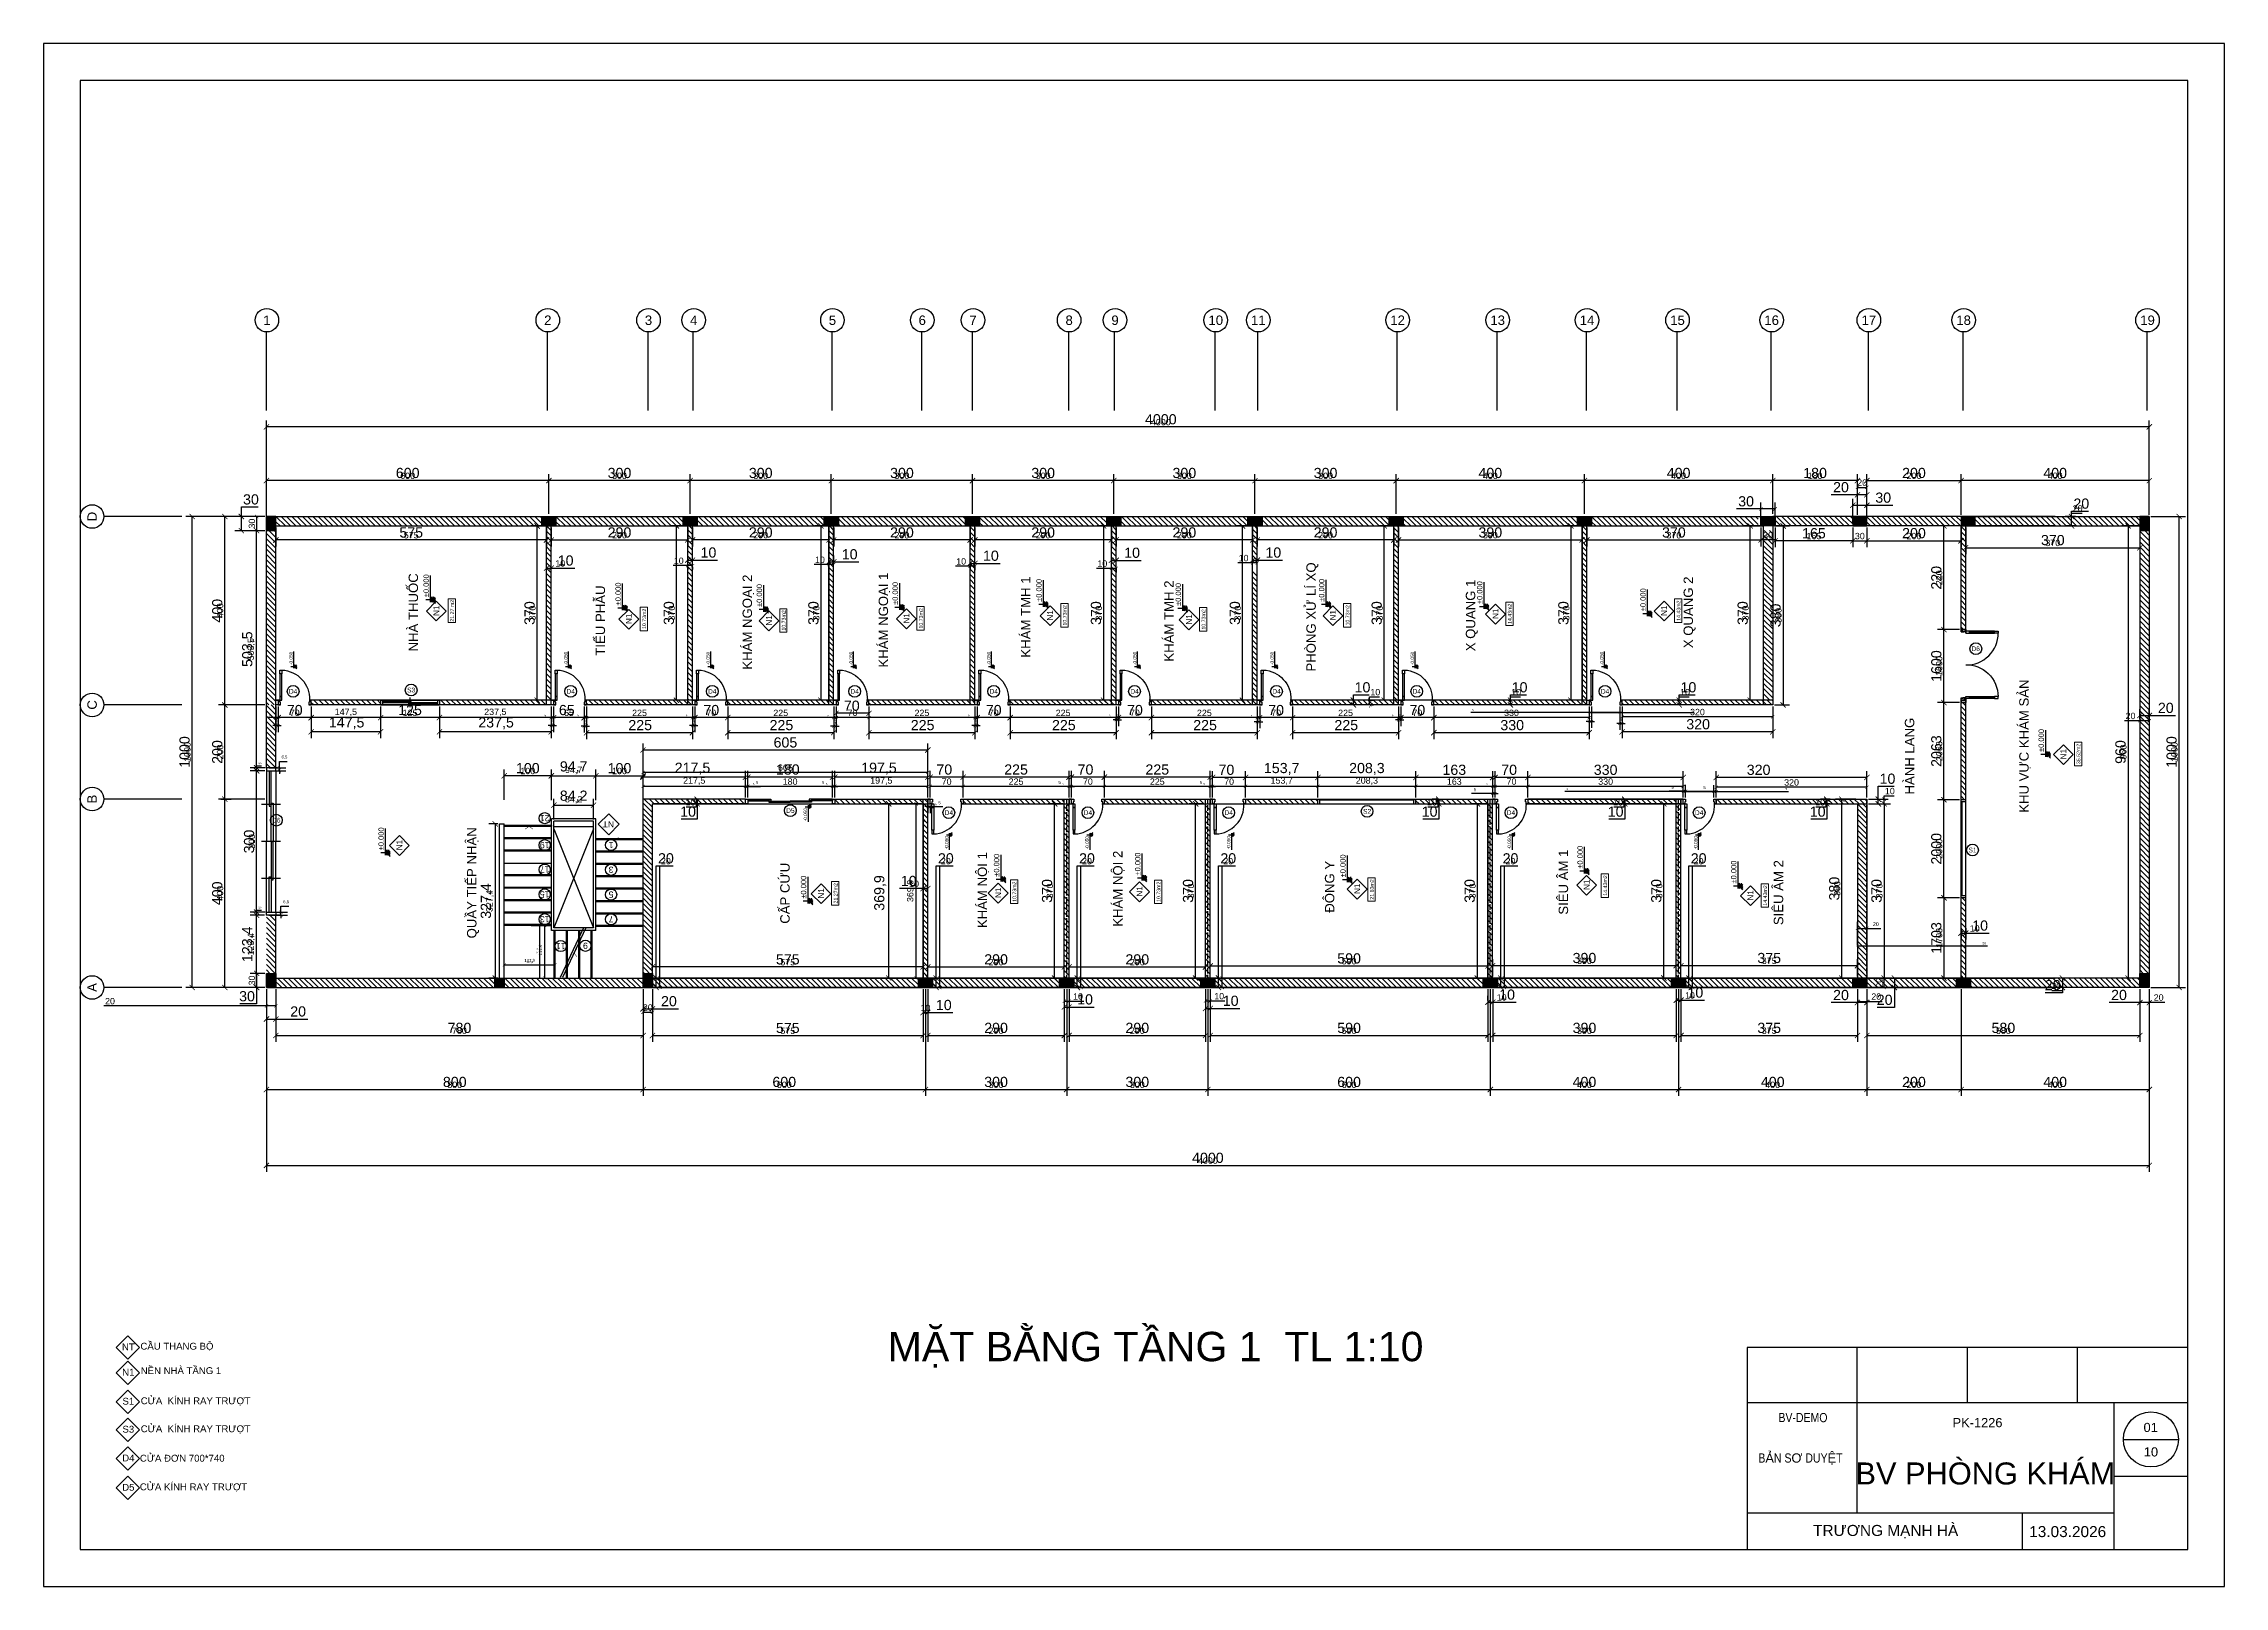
# Model space of a CAD drawing. Header units: millimetres. Extents: x -26398 to 135532, y -376633 to 43268.
# Drawn here: x 35438 to 40071, y -148906 to -145630 of the extents above; entities that cross this region are included whole.
import ezdxf
from ezdxf.enums import TextEntityAlignment as Align

# ---------------------------------------------------------------- set-up
doc = ezdxf.new("R2010")
doc.units = ezdxf.units.MM
doc.linetypes.add('ACAD_ISO02W100', pattern=[15, 12, -3])
doc.linetypes.add('HIDDEN', pattern=[0.375, 0.25, -0.125])
for name, color, linetype in [('0 @ 5', 7, 'Continuous'), ('0 @ 8', 7, 'Continuous'), ('A-Door', 150, 'Continuous'), ('A2-NETCAT 3B', 7, 'Continuous'), ('A3-NETTHAY', 4, 'Continuous'), ('A5-KICHTHUOC', 251, 'Continuous'), ('A7-NETKHUAT', 252, 'HIDDEN'), ('cửa', 152, 'Continuous'), ('cửa @ 5', 152, 'Continuous'), ('cửa @ 8', 152, 'Continuous'), ('DIM', 7, 'Continuous'), ('DIM @ 5', 7, 'Continuous'), ('DIM @ 8', 7, 'Continuous'), ('GHICHU', 40, 'Continuous'), ('NT', 1, 'Continuous'), ('QUYEN', 7, 'Continuous'), ('trục chia', 160, 'ACAD_ISO02W100'), ('TƯỜNG', 52, 'Continuous'), ('TƯỜNG @ 5', 52, 'Continuous'), ('TƯỜNG @ 8', 52, 'Continuous')]:
    doc.layers.add(name, color=color, linetype=linetype)
doc.layers.add('A6-GHICHU', color=147, linetype='Continuous', lineweight=20)
doc.styles.add('GHICHU35', font='', dxfattribs={"width": 0.9, "height": 350})
doc.styles.get("Standard").update_dxf_attribs({"font": 'arial.ttf'})
doc.styles.add('TUANH', font='')
doc.styles.add('VHELVEN', font='')
doc.styles.get('GHICHU35').set_extended_font_data('VNI-Helve')
doc.styles.get('TUANH').set_extended_font_data('VNI-Helve-Condense', bold=True)
doc.styles.get('VHELVEN').set_extended_font_data('VNI-Helve')
doc.dimstyles.new('SCALE dimmatbang', dxfattribs={"dimscale": 70, "dimtxt": 2.7, "dimasz": 1.4, "dimexe": 1.7, "dimexo": 0.7, "dimtad": 1, "dimtoh": 1, "dimdec": 1, "dimtxsty": 'Standard', "dimblk": 'ARCHTICK', "dimcen": 2.5, "dimclrd": 1, "dimclre": 256, "dimadec": 0, "dimazin": 0, "dimtfac": 1, "dimtdec": 1, "dimtmove": 0, "dimatfit": 3, "dimfxl": 1, "dimarcsym": 0})
pattern_1 = [(135, (28271.811, -149862.609), (-5.61266, -5.61266), [])]
pattern_2 = [(135, (34012.9754, -149862.609), (-5.61266, -5.61266), [])]

msp = doc.modelspace()

# ---------------------------------------------------------------- texts
for s, p in [('NHÀ THUỐC', (36223.76, -146837.65)), ('KHÁM NGOẠI 2', (36933.27, -146858.32)), ('KHÁM NGOẠI 1', (37222.33, -146853.97)), ('KHÁM TMH 1', (37524.83, -146847.57)), ('KHÁM TMH 2', (37829.06, -146856.14)), ('PHÒNG XỬ LÍ XQ', (38131.01, -146847.44)), ('X QUANG 1', (38469.82, -146844.18)), ('X QUANG 2', (38932.42, -146837.65)), ('TIỂU PHẪU', (36621.07, -146855.06)), ('KHU VỰC KHÁM SẢN', (39645.52, -147121.63)), ('HÀNH LANG', (39402.45, -147142.94)), ('QUẦY TIẾP NHẬN', (36347.92, -147411.99)), ('CẤP CỨU', (37013.29, -147434.16)), ('KHÁM NỘI 1', (37432.6, -147427.43)), ('KHÁM NỘI 2', (37720.44, -147424.48)), ('ĐÔNG Y', (38170.43, -147420.37)), ('SIÊU ÂM 1', (38667.02, -147410.5)), ('SIÊU ÂM 2', (39124.01, -147432.8))]:
    msp.add_text(s, height=20, rotation=90).set_placement(p, align=Align.MIDDLE_CENTER)
at = {"layer": 'A6-GHICHU', "ltscale": 0.5, "attachment_point": 5, "style": 'TUANH'}
for s, insert, char_height, rotation in [('{\\fArial|b0|i0|c163|p34;21.27\\fArial|b0|i0|c0|p34; m2}', (36306.14, -146834.19), 7.9559, 90), ('{\\fArial|b0|i0|c163|p34;14.43\\fArial|b0|i0|c0|p34;m2}', (38911.82, -146834.08), 7.9559, 90), ('{\\fArial|b0|i0|c0|p34;N1}', (36272.51, -146834.02), 12.3835, 90), ('{\\fArial|b0|i0|c0|p34;N1}', (36681.55, -146851.42), 12.3835, 90), ('{\\fArial|b0|i0|c163|p34;10.73\\fArial|b0|i0|c0|p34;m2}', (36714.4, -146851.49), 7.9559, 90), ('{\\fArial|b0|i0|c0|p34;N1}', (36979.36, -146854.68), 12.3835, 90), ('{\\fArial|b0|i0|c163|p34;10.73\\fArial|b0|i0|c0|p34;m2}', (37010.65, -146854.75), 7.9559, 90), ('{\\fArial|b0|i0|c0|p34;N1}', (37271.34, -146850.33), 12.3835, 90), ('{\\fArial|b0|i0|c163|p34;10.73\\fArial|b0|i0|c0|p34;m2}', (37302.26, -146850.4), 7.9559, 90), ('{\\fArial|b0|i0|c0|p34;N1}', (37576.51, -146843.93), 12.3835, 90), ('{\\fArial|b0|i0|c163|p34;10.73\\fArial|b0|i0|c0|p34;m2}', (37607.85, -146844), 7.9559, 90), ('{\\fArial|b0|i0|c0|p34;N1}', (37871.64, -146852.51), 12.3835, 90), ('{\\fArial|b0|i0|c163|p34;10.73\\fArial|b0|i0|c0|p34;m2}', (37902.69, -146852.57), 7.9559, 90), ('{\\fArial|b0|i0|c0|p34;N1}', (38177.4, -146843.81), 12.3835, 90), ('{\\fArial|b0|i0|c163|p34;10.73\\fArial|b0|i0|c0|p34;m2}', (38208.65, -146843.87), 7.9559, 90), ('{\\fArial|b0|i0|c0|p34;N1}', (38522.74, -146840.54), 12.3835, 90), ('{\\fArial|b0|i0|c163|p34;14.43\\fArial|b0|i0|c0|p34;m2}', (38553.11, -146840.61), 7.9559, 90), ('{\\fArial|b0|i0|c0|p34;N1}', (38880.9, -146834.02), 12.3835, 90), ('{\\fArial|b0|i0|c0|p34;N1}', (39729.3, -147138.85), 12.3835, 90), ('{\\fArial|b0|i0|c163|p34;35.52\\fArial|b0|i0|c0|p34;m2}', (39761.27, -147138.24), 7.9559, 90), ('{\\fArial|b0|i0|c0|p34;NT}', (36638.03, -147287.7), 13.1579, 180), ('{\\fArial|b0|i0|c0|p34;N1}', (36194.21, -147331.66), 12.3835, 90), ('{\\fArial|b0|i0|c163|p34;21.27\\fArial|b0|i0|c0|p34;m2}', (37120.99, -147434.17), 7.9559, 90), ('{\\fArial|b0|i0|c163|p34;10.73\\fArial|b0|i0|c0|p34;m2}', (37500.8, -147430.81), 7.9559, 90), ('{\\fArial|b0|i0|c0|p34;N1}', (37766.44, -147430.16), 12.3835, 90), ('{\\fArial|b0|i0|c163|p34;10.73\\fArial|b0|i0|c0|p34;m2}', (37806.97, -147431.01), 7.9559, 90), ('{\\fArial|b0|i0|c0|p34;N1}', (38228.99, -147424.57), 12.3835, 90), ('{\\fArial|b0|i0|c163|p34;21.83\\fArial|b0|i0|c0|p34;m2}', (38260.34, -147426.02), 7.9559, 90), ('{\\fArial|b0|i0|c0|p34;N1}', (38716.35, -147416.18), 12.3835, 90), ('{\\fArial|b0|i0|c163|p34;14.43\\fArial|b0|i0|c0|p34;m2}', (38755.9, -147417.64), 7.9559, 90), ('{\\fArial|b0|i0|c163|p34;14.43\\fArial|b0|i0|c0|p34;m2}', (39095.6, -147438.78), 7.9559, 90), ('{\\fArial|b0|i0|c0|p34;N1}', (37089.95, -147434.25), 12.3835, 90), ('{\\fArial|b0|i0|c0|p34;N1}', (37466.25, -147433.11), 12.3835, 90), ('{\\fArial|b0|i0|c0|p34;N1}', (39064.25, -147438.48), 12.3835, 90)]:
    msp.add_mtext(s, dxfattribs=dict(at, insert=insert, char_height=char_height, rotation=rotation))
for s, insert, char_height in [('{\\fArial|b0|i0|c0|p34;MẶT BẰNG TẦNG 1  TL 1:10}', (37800.73, -148403.48), 62.3965), ('{\\fArial|b0|i0|c163|p34;N\\fArial|b0|i0|c0|p34;T}', (35618.32, -148397.37), 14.5948), ('{\\fArial|b0|i0|c163|p34;CẦU THANG BỘ}', (35721.63, -148397.51), 14.5948), ('{\\fArial|b0|i0|c163|p34;NỀN\\fArial|b0|i0|c0|p34; NHÀ\\fArial|b0|i0|c163|p34; TẦNG 1}', (35730.17, -148447.88), 14.5948), ('{\\fArial|b0|i0|c163|p34;N1}', (35618.32, -148451.15), 14.5948), ('{\\fArial|b0|i0|c163|p34;S1}', (35618.32, -148512.86), 14.5948), ('{\\fArial|b0|i0|c163|p34;CỬA  KÍNH RAY TRƯỢT}', (35761.41, -148513.44), 14.5948), ('{\\fArial|b0|i0|c163|p34;S3}', (35618.32, -148572.3), 14.5948), ('{\\fArial|b0|i0|c163|p34;CỬA  KÍNH RAY TRƯỢT}', (35761.41, -148572.88), 14.5948), ('{\\fArial|b0|i0|c163|p34;CỬA ĐƠN 700*740}', (35732.82, -148633.82), 14.5948), ('{\\fArial|b0|i0|c163|p34;D4}', (35618.32, -148633.25), 14.5948), ('{\\fArial|b0|i0|c163|p34;D5}', (35618.32, -148695.55), 14.5948), ('{\\fArial|b0|i0|c163|p34;CỬA KÍNH RAY TRƯỢT   }', (35756.67, -148696.13), 14.5948)]:
    msp.add_mtext(s, dxfattribs=dict(at, insert=insert, char_height=char_height))
at = {"layer": 'TƯỜNG'}
for s, height, p in [('1', 20, (35912.68, -146217.32)), ('2', 20, (36509.51, -146217.32)), ('3', 20, (36723.44, -146217.32)), ('4', 20, (36819.51, -146217.32)), ('5', 20, (37114.23, -146217.32)), ('6', 20, (37304.95, -146217.32)), ('7', 20, (37412.96, -146217.32)), ('8', 20, (37617.04, -146217.32)), ('9', 20, (37714.55, -146217.32)), ('10', 20, (37928.5, -146217.32)), ('11', 20, (38018.84, -146217.32)), ('12', 20, (38314.85, -146217.32)), ('13', 20, (38527.49, -146217.32)), ('14', 20, (38717.37, -146217.32)), ('15', 20, (38909.52, -146217.32)), ('16', 20, (39109.49, -146217.32)), ('17', 20, (39315.98, -146217.32)), ('18', 20, (39517.36, -146217.32)), ('19', 20, (39908, -146217.32)), ('D6', 10.015, (39542.87, -146914.92)), ('D4', 10.015, (35968.41, -147005.36)), ('S3', 10.015, (36219.11, -147002.6)), ('D4', 10.015, (36558.07, -147005.36)), ('D4', 10.015, (36858.84, -147005.36)), ('D4', 10.015, (37161.4, -147005.36)), ('D4', 10.015, (37456.88, -147005.36)), ('D4', 10.015, (37756, -147005.36)), ('D4', 10.015, (38057.61, -147005.36)), ('D4', 10.015, (38355.56, -147005.36)), ('D4', 10.015, (38755.51, -147005.36)), ('D6', 10.015, (35932.68, -147278.92)), ('D5', 10.015, (37024.72, -147258.53)), ('D4', 10.015, (37361.4, -147262.96)), ('D4', 10.015, (37656.88, -147262.96)), ('D4', 10.015, (37956, -147262.96)), ('S2', 10.015, (38250.03, -147260.14)), ('D4', 10.015, (38555.56, -147262.96)), ('D4', 10.015, (38955.51, -147262.96)), ('S1', 10.015, (39536.2, -147342.33))]:
    msp.add_text(s, height=height, dxfattribs=at).set_placement(p, align=Align.MIDDLE_CENTER)
for s, p in [('D', (35541.35, -146634.16)), ('C', (35541.35, -147034.16)), ('B', (35541.35, -147234.16)), ('A', (35541.35, -147634.16))]:
    msp.add_text(s, height=20, rotation=90, dxfattribs=at).set_placement(p, align=Align.MIDDLE_CENTER)

# ---------------------------------------------------------------- blocks, each defined once
blk = doc.blocks.new('khung ten a2')
for p, q in [((-13000, 6500), (-13000, 1000)), ((-1000, 6500), (-13000, 6500)), ((-10000, 5000), (-10000, 6500)), ((-7000, 5000), (-7000, 6500)), ((-4000, 5000), (-4000, 6500)), ((-1000, 5000), (-13000, 5000)), ((-10000, 2000), (-10000, 5000)), ((-3000, 1000), (-3000, 5000)), ((-2750, 4000), (-1250, 4000)), ((-3000, 3000), (-1000, 3000)), ((-13000, 2000), (-3000, 2000)), ((-5500, 1000), (-5500, 2000))]:
    blk.add_line(p, q)
blk.add_lwpolyline([(-1000, 1000), (-1000, 41000), (-58400, 41000), (-58400, 1000)], close=True)
blk.add_circle((-2000, 4000), 750)
at = {"layer": 'DEFPOINTS', "color": 252}
blk.add_lwpolyline([(0, 0), (0, 42000), (-59400, 42000), (-59400, 0)], close=True, dxfattribs=at)
at = {"layer": 'A6-GHICHU', "ltscale": 0.5, "attachment_point": 5, "style": 'TUANH'}
for s, insert, char_height in [('{\\fArial Narrow|b0|i0|c0|p34;BV-DEMO}', (-11479, 4594), 250), ('{\\fArial|b0|i0|c163|p34;PK-1226}', (-6724, 4456), 250), ('{\\fArial|b0|i0|c163|p34;01}', (-2008, 4325), 250), ('{\\fArial Narrow|b0|i0|c0|p34;B\\fArial|b0|i0|c163|p34;Ả\\fArial Narrow|b0|i0|c0|p34;N S\\fArial|b0|i0|c163|p34;Ơ\\fArial Narrow|b0|i0|c0|p34; DUY\\fArial|b0|i0|c163|p34;Ệ\\fArial Narrow|b0|i0|c0|p34;T}', (-11547, 3467), 250), ('{\\fArial|b0|i0|c163|p34;10}', (-2000, 3659), 250), ('{\\fArial|b0|i0|c163|p34;BV PHÒNG KHÁM}', (-6510, 3069), 600), ('{\\fArial|b0|i0|c163|p34;TRƯƠNG MẠNH HÀ}', (-9226, 1489), 300)]:
    blk.add_mtext(s, dxfattribs=dict(at, insert=insert, char_height=char_height))
at = {"layer": 'A6-GHICHU', "ltscale": 0.5, "insert": (-4268, 1489), "char_height": 300, "width": 2066.23, "attachment_point": 5, "style": 'TUANH'}
blk.add_mtext('{\\fArial|b0|i0|c163|p34;1\\fArial|b0|i0|c0|p34;3\\fArial|b0|i0|c163|p34;.03.2026}', dxfattribs=at)
blk = doc.blocks.new('_ArchTick')
at = {"color": 0, "linetype": 'ByBlock', "const_width": 0.15}
blk.add_lwpolyline([(-0.5, -0.5), (0.5, 0.5)], dxfattribs=at)
blk = doc.blocks.new('*D6368')
at = {"lineweight": -2, "transparency": 16777216}
for p, q in [((35817, -147234.2), (35836.9, -147234.2)), ((35906.2, -147634.2), (35809.7, -147634.2))]:
    blk.add_line(p, q, dxfattribs=at)
at = {"color": 1, "lineweight": -2, "transparency": 16777216}
blk.add_line((35823.3, -147634.2), (35823.3, -147234.2), dxfattribs=at)
at = {"layer": 'DEFPOINTS', "color": 0, "transparency": 16777216}
for p in [(35811.4, -147234.2), (35823.3, -147234.2), (35911.8, -147634.2)]:
    blk.add_point(p, dxfattribs=at)
at = {"color": 1, "lineweight": -2, "transparency": 16777216, "xscale": 11.2, "yscale": 11.2, "zscale": 11.2}
for p, rotation in [((35823.3, -147234.2), 90), ((35823.3, -147634.2), 270)]:
    blk.add_blockref('_ArchTick', p, dxfattribs=dict(at, rotation=rotation))
at = {"color": 0, "transparency": 16777216, "insert": (35807.3, -147434.2), "char_height": 21.6, "attachment_point": 5, "rotation": 90}
blk.add_mtext('400', dxfattribs=at)
blk = doc.blocks.new('*D6369')
at = {"lineweight": -2, "transparency": 16777216}
for p, q in [((35814.9, -147234.2), (35831.8, -147234.2)), ((35908.3, -147634.2), (35814.8, -147634.2))]:
    blk.add_line(p, q, dxfattribs=at)
at = {"color": 1, "lineweight": -2, "transparency": 16777216}
blk.add_line((35823.3, -147634.2), (35823.3, -147234.2), dxfattribs=at)
at = {"layer": 'DEFPOINTS', "color": 0, "transparency": 16777216}
for p in [(35811.4, -147234.2), (35823.3, -147234.2), (35911.8, -147634.2)]:
    blk.add_point(p, dxfattribs=at)
at = {"color": 1, "lineweight": -2, "transparency": 16777216, "xscale": 7, "yscale": 7, "zscale": 7}
for p, rotation in [((35823.3, -147234.2), 90), ((35823.3, -147634.2), 270)]:
    blk.add_blockref('_ArchTick', p, dxfattribs=dict(at, rotation=rotation))
at = {"color": 0, "transparency": 16777216, "insert": (35813.3, -147434.2), "char_height": 13.5, "attachment_point": 5, "rotation": 90}
blk.add_mtext('400', dxfattribs=at)
blk = doc.blocks.new('*D6371')
at = {"lineweight": -2, "transparency": 16777216}
for p, q in [((35906.2, -147034.2), (35809.7, -147034.2)), ((35906.2, -147234.2), (35809.7, -147234.2))]:
    blk.add_line(p, q, dxfattribs=at)
at = {"color": 1, "lineweight": -2, "transparency": 16777216}
blk.add_line((35823.3, -147234.2), (35823.3, -147034.2), dxfattribs=at)
at = {"layer": 'DEFPOINTS', "color": 0, "transparency": 16777216}
for p in [(35823.3, -147034.2), (35911.8, -147034.2), (35911.8, -147234.2)]:
    blk.add_point(p, dxfattribs=at)
at = {"color": 1, "lineweight": -2, "transparency": 16777216, "xscale": 11.2, "yscale": 11.2, "zscale": 11.2}
for p, rotation in [((35823.3, -147034.2), 90), ((35823.3, -147234.2), 270)]:
    blk.add_blockref('_ArchTick', p, dxfattribs=dict(at, rotation=rotation))
at = {"color": 0, "transparency": 16777216, "insert": (35807.3, -147134.2), "char_height": 21.6, "attachment_point": 5, "rotation": 90}
blk.add_mtext('200', dxfattribs=at)
blk = doc.blocks.new('*D6372')
at = {"lineweight": -2, "transparency": 16777216}
for p, q in [((35908.3, -147034.2), (35814.8, -147034.2)), ((35908.3, -147234.2), (35814.8, -147234.2))]:
    blk.add_line(p, q, dxfattribs=at)
at = {"color": 1, "lineweight": -2, "transparency": 16777216}
blk.add_line((35823.3, -147234.2), (35823.3, -147034.2), dxfattribs=at)
at = {"layer": 'DEFPOINTS', "color": 0, "transparency": 16777216}
for p in [(35823.3, -147034.2), (35911.8, -147034.2), (35911.8, -147234.2)]:
    blk.add_point(p, dxfattribs=at)
at = {"color": 1, "lineweight": -2, "transparency": 16777216, "xscale": 7, "yscale": 7, "zscale": 7}
for p, rotation in [((35823.3, -147034.2), 90), ((35823.3, -147234.2), 270)]:
    blk.add_blockref('_ArchTick', p, dxfattribs=dict(at, rotation=rotation))
at = {"color": 0, "transparency": 16777216, "insert": (35813.3, -147134.2), "char_height": 13.5, "attachment_point": 5, "rotation": 90}
blk.add_mtext('200', dxfattribs=at)
blk = doc.blocks.new('*D6374')
at = {"lineweight": -2, "transparency": 16777216}
for p, q in [((35906.2, -146634.2), (35809.7, -146634.2)), ((35906.2, -147034.2), (35809.7, -147034.2))]:
    blk.add_line(p, q, dxfattribs=at)
at = {"color": 1, "lineweight": -2, "transparency": 16777216}
blk.add_line((35823.3, -147034.2), (35823.3, -146634.2), dxfattribs=at)
at = {"layer": 'DEFPOINTS', "color": 0, "transparency": 16777216}
for p in [(35823.3, -146634.2), (35911.8, -146634.2), (35911.8, -147034.2)]:
    blk.add_point(p, dxfattribs=at)
at = {"color": 1, "lineweight": -2, "transparency": 16777216, "xscale": 11.2, "yscale": 11.2, "zscale": 11.2}
for p, rotation in [((35823.3, -146634.2), 90), ((35823.3, -147034.2), 270)]:
    blk.add_blockref('_ArchTick', p, dxfattribs=dict(at, rotation=rotation))
at = {"color": 0, "transparency": 16777216, "insert": (35807.3, -146834.2), "char_height": 21.6, "attachment_point": 5, "rotation": 90}
blk.add_mtext('400', dxfattribs=at)
blk = doc.blocks.new('*D6375')
at = {"lineweight": -2, "transparency": 16777216}
for p, q in [((35908.3, -146634.2), (35814.8, -146634.2)), ((35908.3, -147034.2), (35814.8, -147034.2))]:
    blk.add_line(p, q, dxfattribs=at)
at = {"color": 1, "lineweight": -2, "transparency": 16777216}
blk.add_line((35823.3, -147034.2), (35823.3, -146634.2), dxfattribs=at)
at = {"layer": 'DEFPOINTS', "color": 0, "transparency": 16777216}
for p in [(35823.3, -146634.2), (35911.8, -146634.2), (35911.8, -147034.2)]:
    blk.add_point(p, dxfattribs=at)
at = {"color": 1, "lineweight": -2, "transparency": 16777216, "xscale": 7, "yscale": 7, "zscale": 7}
for p, rotation in [((35823.3, -146634.2), 90), ((35823.3, -147034.2), 270)]:
    blk.add_blockref('_ArchTick', p, dxfattribs=dict(at, rotation=rotation))
at = {"color": 0, "transparency": 16777216, "insert": (35813.3, -146834.2), "char_height": 13.5, "attachment_point": 5, "rotation": 90}
blk.add_mtext('400', dxfattribs=at)
blk = doc.blocks.new('*D6377')
at = {"lineweight": -2, "transparency": 16777216}
for p, q in [((39511.8, -146626), (39511.8, -146544.3)), ((39911.8, -146614.3), (39911.8, -146544.3))]:
    blk.add_line(p, q, dxfattribs=at)
at = {"color": 1, "lineweight": -2, "transparency": 16777216}
blk.add_line((39911.8, -146557.9), (39511.8, -146557.9), dxfattribs=at)
at = {"layer": 'DEFPOINTS', "color": 0, "transparency": 16777216}
for p in [(39511.8, -146557.9), (39511.8, -146631.6), (39911.8, -146619.9)]:
    blk.add_point(p, dxfattribs=at)
at = {"color": 1, "lineweight": -2, "transparency": 16777216, "xscale": 11.2, "yscale": 11.2, "zscale": 11.2, "rotation": 180}
blk.add_blockref('_ArchTick', (39511.8, -146557.9), dxfattribs=at)
at = {"color": 1, "lineweight": -2, "transparency": 16777216, "xscale": 11.2, "yscale": 11.2, "zscale": 11.2}
blk.add_blockref('_ArchTick', (39911.8, -146557.9), dxfattribs=at)
at = {"color": 0, "transparency": 16777216, "insert": (39711.8, -146541.8), "char_height": 21.6, "attachment_point": 5}
blk.add_mtext('400', dxfattribs=at)
blk = doc.blocks.new('*D6378')
at = {"lineweight": -2, "transparency": 16777216}
for p, q in [((39511.8, -146628.1), (39511.8, -146549.4)), ((39911.8, -146616.4), (39911.8, -146549.4))]:
    blk.add_line(p, q, dxfattribs=at)
at = {"color": 1, "lineweight": -2, "transparency": 16777216}
blk.add_line((39911.8, -146557.9), (39511.8, -146557.9), dxfattribs=at)
at = {"layer": 'DEFPOINTS', "color": 0, "transparency": 16777216}
for p in [(39511.8, -146557.9), (39511.8, -146631.6), (39911.8, -146619.9)]:
    blk.add_point(p, dxfattribs=at)
at = {"color": 1, "lineweight": -2, "transparency": 16777216, "xscale": 7, "yscale": 7, "zscale": 7, "rotation": 180}
blk.add_blockref('_ArchTick', (39511.8, -146557.9), dxfattribs=at)
at = {"color": 1, "lineweight": -2, "transparency": 16777216, "xscale": 7, "yscale": 7, "zscale": 7}
blk.add_blockref('_ArchTick', (39911.8, -146557.9), dxfattribs=at)
at = {"color": 0, "transparency": 16777216, "insert": (39711.8, -146547.8), "char_height": 13.5, "attachment_point": 5}
blk.add_mtext('400', dxfattribs=at)
blk = doc.blocks.new('*D6380')
at = {"layer": 'DEFPOINTS', "color": 0, "transparency": 16777216}
for p in [(39111.8, -146557.9), (39111.8, -146631.6), (39291.8, -146634.2)]:
    blk.add_point(p, dxfattribs=at)
at = {"layer": 'DIM', "lineweight": -2, "transparency": 16777216}
for p, q in [((39111.8, -146626), (39111.8, -146544.3)), ((39291.8, -146628.6), (39291.8, -146544.3))]:
    blk.add_line(p, q, dxfattribs=at)
at = {"layer": 'DIM', "color": 1, "lineweight": -2, "transparency": 16777216}
blk.add_line((39291.8, -146557.9), (39111.8, -146557.9), dxfattribs=at)
at = {"layer": 'DIM', "color": 1, "lineweight": -2, "transparency": 16777216, "xscale": 11.2, "yscale": 11.2, "zscale": 11.2, "rotation": 180}
blk.add_blockref('_ArchTick', (39111.8, -146557.9), dxfattribs=at)
at = {"layer": 'DIM', "color": 1, "lineweight": -2, "transparency": 16777216, "xscale": 11.2, "yscale": 11.2, "zscale": 11.2}
blk.add_blockref('_ArchTick', (39291.8, -146557.9), dxfattribs=at)
at = {"layer": 'DIM', "color": 0, "transparency": 16777216, "insert": (39201.8, -146541.8), "char_height": 21.6, "attachment_point": 5}
blk.add_mtext('180', dxfattribs=at)
blk = doc.blocks.new('*D6381')
at = {"layer": 'DEFPOINTS', "color": 0, "transparency": 16777216}
for p in [(39111.8, -146557.9), (39111.8, -146631.6), (39291.8, -146634.2)]:
    blk.add_point(p, dxfattribs=at)
at = {"layer": 'DIM', "lineweight": -2, "transparency": 16777216}
for p, q in [((39111.8, -146628.1), (39111.8, -146549.4)), ((39291.8, -146630.7), (39291.8, -146549.4))]:
    blk.add_line(p, q, dxfattribs=at)
at = {"layer": 'DIM', "color": 1, "lineweight": -2, "transparency": 16777216}
blk.add_line((39291.8, -146557.9), (39111.8, -146557.9), dxfattribs=at)
at = {"layer": 'DIM', "color": 1, "lineweight": -2, "transparency": 16777216, "xscale": 7, "yscale": 7, "zscale": 7, "rotation": 180}
blk.add_blockref('_ArchTick', (39111.8, -146557.9), dxfattribs=at)
at = {"layer": 'DIM', "color": 1, "lineweight": -2, "transparency": 16777216, "xscale": 7, "yscale": 7, "zscale": 7}
blk.add_blockref('_ArchTick', (39291.8, -146557.9), dxfattribs=at)
at = {"layer": 'DIM', "color": 0, "transparency": 16777216, "insert": (39201.8, -146547.8), "char_height": 13.5, "attachment_point": 5}
blk.add_mtext('180', dxfattribs=at)
blk = doc.blocks.new('*D6383')
at = {"lineweight": -2, "transparency": 16777216}
for p, q in [((38711.8, -146626), (38711.8, -146544.3)), ((39111.8, -146626), (39111.8, -146544.3))]:
    blk.add_line(p, q, dxfattribs=at)
at = {"color": 1, "lineweight": -2, "transparency": 16777216}
blk.add_line((39111.8, -146557.9), (38711.8, -146557.9), dxfattribs=at)
at = {"layer": 'DEFPOINTS', "color": 0, "transparency": 16777216}
for p in [(38711.8, -146557.9), (38711.8, -146631.6), (39111.8, -146631.6)]:
    blk.add_point(p, dxfattribs=at)
at = {"color": 1, "lineweight": -2, "transparency": 16777216, "xscale": 11.2, "yscale": 11.2, "zscale": 11.2, "rotation": 180}
blk.add_blockref('_ArchTick', (38711.8, -146557.9), dxfattribs=at)
at = {"color": 1, "lineweight": -2, "transparency": 16777216, "xscale": 11.2, "yscale": 11.2, "zscale": 11.2}
blk.add_blockref('_ArchTick', (39111.8, -146557.9), dxfattribs=at)
at = {"color": 0, "transparency": 16777216, "insert": (38911.8, -146541.8), "char_height": 21.6, "attachment_point": 5}
blk.add_mtext('400', dxfattribs=at)
blk = doc.blocks.new('*D6384')
at = {"lineweight": -2, "transparency": 16777216}
for p, q in [((38711.8, -146628.1), (38711.8, -146549.4)), ((39111.8, -146628.1), (39111.8, -146549.4))]:
    blk.add_line(p, q, dxfattribs=at)
at = {"color": 1, "lineweight": -2, "transparency": 16777216}
blk.add_line((39111.8, -146557.9), (38711.8, -146557.9), dxfattribs=at)
at = {"layer": 'DEFPOINTS', "color": 0, "transparency": 16777216}
for p in [(38711.8, -146557.9), (38711.8, -146631.6), (39111.8, -146631.6)]:
    blk.add_point(p, dxfattribs=at)
at = {"color": 1, "lineweight": -2, "transparency": 16777216, "xscale": 7, "yscale": 7, "zscale": 7, "rotation": 180}
blk.add_blockref('_ArchTick', (38711.8, -146557.9), dxfattribs=at)
at = {"color": 1, "lineweight": -2, "transparency": 16777216, "xscale": 7, "yscale": 7, "zscale": 7}
blk.add_blockref('_ArchTick', (39111.8, -146557.9), dxfattribs=at)
at = {"color": 0, "transparency": 16777216, "insert": (38911.8, -146547.8), "char_height": 13.5, "attachment_point": 5}
blk.add_mtext('400', dxfattribs=at)
blk = doc.blocks.new('*D6386')
at = {"lineweight": -2, "transparency": 16777216}
for p, q in [((38311.8, -146626), (38311.8, -146544.3)), ((38711.8, -146626), (38711.8, -146544.3))]:
    blk.add_line(p, q, dxfattribs=at)
at = {"color": 1, "lineweight": -2, "transparency": 16777216}
blk.add_line((38711.8, -146557.9), (38311.8, -146557.9), dxfattribs=at)
at = {"layer": 'DEFPOINTS', "color": 0, "transparency": 16777216}
for p in [(38311.8, -146557.9), (38311.8, -146631.6), (38711.8, -146631.6)]:
    blk.add_point(p, dxfattribs=at)
at = {"color": 1, "lineweight": -2, "transparency": 16777216, "xscale": 11.2, "yscale": 11.2, "zscale": 11.2, "rotation": 180}
blk.add_blockref('_ArchTick', (38311.8, -146557.9), dxfattribs=at)
at = {"color": 1, "lineweight": -2, "transparency": 16777216, "xscale": 11.2, "yscale": 11.2, "zscale": 11.2}
blk.add_blockref('_ArchTick', (38711.8, -146557.9), dxfattribs=at)
at = {"color": 0, "transparency": 16777216, "insert": (38511.8, -146541.8), "char_height": 21.6, "attachment_point": 5}
blk.add_mtext('400', dxfattribs=at)
blk = doc.blocks.new('*D6387')
at = {"lineweight": -2, "transparency": 16777216}
for p, q in [((38311.8, -146628.1), (38311.8, -146549.4)), ((38711.8, -146628.1), (38711.8, -146549.4))]:
    blk.add_line(p, q, dxfattribs=at)
at = {"color": 1, "lineweight": -2, "transparency": 16777216}
blk.add_line((38711.8, -146557.9), (38311.8, -146557.9), dxfattribs=at)
at = {"layer": 'DEFPOINTS', "color": 0, "transparency": 16777216}
for p in [(38311.8, -146557.9), (38311.8, -146631.6), (38711.8, -146631.6)]:
    blk.add_point(p, dxfattribs=at)
at = {"color": 1, "lineweight": -2, "transparency": 16777216, "xscale": 7, "yscale": 7, "zscale": 7, "rotation": 180}
blk.add_blockref('_ArchTick', (38311.8, -146557.9), dxfattribs=at)
at = {"color": 1, "lineweight": -2, "transparency": 16777216, "xscale": 7, "yscale": 7, "zscale": 7}
blk.add_blockref('_ArchTick', (38711.8, -146557.9), dxfattribs=at)
at = {"color": 0, "transparency": 16777216, "insert": (38511.8, -146547.8), "char_height": 13.5, "attachment_point": 5}
blk.add_mtext('400', dxfattribs=at)
blk = doc.blocks.new('*D6389')
at = {"lineweight": -2, "transparency": 16777216}
for p, q in [((38011.8, -146626), (38011.8, -146544.3)), ((38311.8, -146626), (38311.8, -146544.3))]:
    blk.add_line(p, q, dxfattribs=at)
at = {"color": 1, "lineweight": -2, "transparency": 16777216}
blk.add_line((38311.8, -146557.9), (38011.8, -146557.9), dxfattribs=at)
at = {"layer": 'DEFPOINTS', "color": 0, "transparency": 16777216}
for p in [(38011.8, -146557.9), (38011.8, -146631.6), (38311.8, -146631.6)]:
    blk.add_point(p, dxfattribs=at)
at = {"color": 1, "lineweight": -2, "transparency": 16777216, "xscale": 11.2, "yscale": 11.2, "zscale": 11.2, "rotation": 180}
blk.add_blockref('_ArchTick', (38011.8, -146557.9), dxfattribs=at)
at = {"color": 1, "lineweight": -2, "transparency": 16777216, "xscale": 11.2, "yscale": 11.2, "zscale": 11.2}
blk.add_blockref('_ArchTick', (38311.8, -146557.9), dxfattribs=at)
at = {"color": 0, "transparency": 16777216, "insert": (38161.8, -146541.8), "char_height": 21.6, "attachment_point": 5}
blk.add_mtext('300', dxfattribs=at)
blk = doc.blocks.new('*D6390')
at = {"lineweight": -2, "transparency": 16777216}
for p, q in [((38011.8, -146628.1), (38011.8, -146549.4)), ((38311.8, -146628.1), (38311.8, -146549.4))]:
    blk.add_line(p, q, dxfattribs=at)
at = {"color": 1, "lineweight": -2, "transparency": 16777216}
blk.add_line((38311.8, -146557.9), (38011.8, -146557.9), dxfattribs=at)
at = {"layer": 'DEFPOINTS', "color": 0, "transparency": 16777216}
for p in [(38011.8, -146557.9), (38011.8, -146631.6), (38311.8, -146631.6)]:
    blk.add_point(p, dxfattribs=at)
at = {"color": 1, "lineweight": -2, "transparency": 16777216, "xscale": 7, "yscale": 7, "zscale": 7, "rotation": 180}
blk.add_blockref('_ArchTick', (38011.8, -146557.9), dxfattribs=at)
at = {"color": 1, "lineweight": -2, "transparency": 16777216, "xscale": 7, "yscale": 7, "zscale": 7}
blk.add_blockref('_ArchTick', (38311.8, -146557.9), dxfattribs=at)
at = {"color": 0, "transparency": 16777216, "insert": (38161.8, -146547.8), "char_height": 13.5, "attachment_point": 5}
blk.add_mtext('300', dxfattribs=at)
blk = doc.blocks.new('*D6392')
at = {"lineweight": -2, "transparency": 16777216}
for p, q in [((37711.8, -146626), (37711.8, -146544.3)), ((38011.8, -146626), (38011.8, -146544.3))]:
    blk.add_line(p, q, dxfattribs=at)
at = {"color": 1, "lineweight": -2, "transparency": 16777216}
blk.add_line((38011.8, -146557.9), (37711.8, -146557.9), dxfattribs=at)
at = {"layer": 'DEFPOINTS', "color": 0, "transparency": 16777216}
for p in [(37711.8, -146557.9), (37711.8, -146631.6), (38011.8, -146631.6)]:
    blk.add_point(p, dxfattribs=at)
at = {"color": 1, "lineweight": -2, "transparency": 16777216, "xscale": 11.2, "yscale": 11.2, "zscale": 11.2, "rotation": 180}
blk.add_blockref('_ArchTick', (37711.8, -146557.9), dxfattribs=at)
at = {"color": 1, "lineweight": -2, "transparency": 16777216, "xscale": 11.2, "yscale": 11.2, "zscale": 11.2}
blk.add_blockref('_ArchTick', (38011.8, -146557.9), dxfattribs=at)
at = {"color": 0, "transparency": 16777216, "insert": (37861.8, -146541.8), "char_height": 21.6, "attachment_point": 5}
blk.add_mtext('300', dxfattribs=at)
blk = doc.blocks.new('*D6393')
at = {"lineweight": -2, "transparency": 16777216}
for p, q in [((37711.8, -146628.1), (37711.8, -146549.4)), ((38011.8, -146628.1), (38011.8, -146549.4))]:
    blk.add_line(p, q, dxfattribs=at)
at = {"color": 1, "lineweight": -2, "transparency": 16777216}
blk.add_line((38011.8, -146557.9), (37711.8, -146557.9), dxfattribs=at)
at = {"layer": 'DEFPOINTS', "color": 0, "transparency": 16777216}
for p in [(37711.8, -146557.9), (37711.8, -146631.6), (38011.8, -146631.6)]:
    blk.add_point(p, dxfattribs=at)
at = {"color": 1, "lineweight": -2, "transparency": 16777216, "xscale": 7, "yscale": 7, "zscale": 7, "rotation": 180}
blk.add_blockref('_ArchTick', (37711.8, -146557.9), dxfattribs=at)
at = {"color": 1, "lineweight": -2, "transparency": 16777216, "xscale": 7, "yscale": 7, "zscale": 7}
blk.add_blockref('_ArchTick', (38011.8, -146557.9), dxfattribs=at)
at = {"color": 0, "transparency": 16777216, "insert": (37861.8, -146547.8), "char_height": 13.5, "attachment_point": 5}
blk.add_mtext('300', dxfattribs=at)
blk = doc.blocks.new('*D6395')
at = {"lineweight": -2, "transparency": 16777216}
for p, q in [((37411.8, -146626), (37411.8, -146544.3)), ((37711.8, -146626), (37711.8, -146544.3))]:
    blk.add_line(p, q, dxfattribs=at)
at = {"color": 1, "lineweight": -2, "transparency": 16777216}
blk.add_line((37711.8, -146557.9), (37411.8, -146557.9), dxfattribs=at)
at = {"layer": 'DEFPOINTS', "color": 0, "transparency": 16777216}
for p in [(37411.8, -146557.9), (37411.8, -146631.6), (37711.8, -146631.6)]:
    blk.add_point(p, dxfattribs=at)
at = {"color": 1, "lineweight": -2, "transparency": 16777216, "xscale": 11.2, "yscale": 11.2, "zscale": 11.2, "rotation": 180}
blk.add_blockref('_ArchTick', (37411.8, -146557.9), dxfattribs=at)
at = {"color": 1, "lineweight": -2, "transparency": 16777216, "xscale": 11.2, "yscale": 11.2, "zscale": 11.2}
blk.add_blockref('_ArchTick', (37711.8, -146557.9), dxfattribs=at)
at = {"color": 0, "transparency": 16777216, "insert": (37561.8, -146541.8), "char_height": 21.6, "attachment_point": 5}
blk.add_mtext('300', dxfattribs=at)
blk = doc.blocks.new('*D6396')
at = {"lineweight": -2, "transparency": 16777216}
for p, q in [((37411.8, -146628.1), (37411.8, -146549.4)), ((37711.8, -146628.1), (37711.8, -146549.4))]:
    blk.add_line(p, q, dxfattribs=at)
at = {"color": 1, "lineweight": -2, "transparency": 16777216}
blk.add_line((37711.8, -146557.9), (37411.8, -146557.9), dxfattribs=at)
at = {"layer": 'DEFPOINTS', "color": 0, "transparency": 16777216}
for p in [(37411.8, -146557.9), (37411.8, -146631.6), (37711.8, -146631.6)]:
    blk.add_point(p, dxfattribs=at)
at = {"color": 1, "lineweight": -2, "transparency": 16777216, "xscale": 7, "yscale": 7, "zscale": 7, "rotation": 180}
blk.add_blockref('_ArchTick', (37411.8, -146557.9), dxfattribs=at)
at = {"color": 1, "lineweight": -2, "transparency": 16777216, "xscale": 7, "yscale": 7, "zscale": 7}
blk.add_blockref('_ArchTick', (37711.8, -146557.9), dxfattribs=at)
at = {"color": 0, "transparency": 16777216, "insert": (37561.8, -146547.8), "char_height": 13.5, "attachment_point": 5}
blk.add_mtext('300', dxfattribs=at)
blk = doc.blocks.new('*D6398')
at = {"lineweight": -2, "transparency": 16777216}
for p, q in [((37111.8, -146626), (37111.8, -146544.3)), ((37411.8, -146626), (37411.8, -146544.3))]:
    blk.add_line(p, q, dxfattribs=at)
at = {"color": 1, "lineweight": -2, "transparency": 16777216}
blk.add_line((37411.8, -146557.9), (37111.8, -146557.9), dxfattribs=at)
at = {"layer": 'DEFPOINTS', "color": 0, "transparency": 16777216}
for p in [(37111.8, -146557.9), (37111.8, -146631.6), (37411.8, -146631.6)]:
    blk.add_point(p, dxfattribs=at)
at = {"color": 1, "lineweight": -2, "transparency": 16777216, "xscale": 11.2, "yscale": 11.2, "zscale": 11.2, "rotation": 180}
blk.add_blockref('_ArchTick', (37111.8, -146557.9), dxfattribs=at)
at = {"color": 1, "lineweight": -2, "transparency": 16777216, "xscale": 11.2, "yscale": 11.2, "zscale": 11.2}
blk.add_blockref('_ArchTick', (37411.8, -146557.9), dxfattribs=at)
at = {"color": 0, "transparency": 16777216, "insert": (37261.8, -146541.8), "char_height": 21.6, "attachment_point": 5}
blk.add_mtext('300', dxfattribs=at)
blk = doc.blocks.new('*D6399')
at = {"lineweight": -2, "transparency": 16777216}
for p, q in [((37111.8, -146628.1), (37111.8, -146549.4)), ((37411.8, -146628.1), (37411.8, -146549.4))]:
    blk.add_line(p, q, dxfattribs=at)
at = {"color": 1, "lineweight": -2, "transparency": 16777216}
blk.add_line((37411.8, -146557.9), (37111.8, -146557.9), dxfattribs=at)
at = {"layer": 'DEFPOINTS', "color": 0, "transparency": 16777216}
for p in [(37111.8, -146557.9), (37111.8, -146631.6), (37411.8, -146631.6)]:
    blk.add_point(p, dxfattribs=at)
at = {"color": 1, "lineweight": -2, "transparency": 16777216, "xscale": 7, "yscale": 7, "zscale": 7, "rotation": 180}
blk.add_blockref('_ArchTick', (37111.8, -146557.9), dxfattribs=at)
at = {"color": 1, "lineweight": -2, "transparency": 16777216, "xscale": 7, "yscale": 7, "zscale": 7}
blk.add_blockref('_ArchTick', (37411.8, -146557.9), dxfattribs=at)
at = {"color": 0, "transparency": 16777216, "insert": (37261.8, -146547.8), "char_height": 13.5, "attachment_point": 5}
blk.add_mtext('300', dxfattribs=at)
blk = doc.blocks.new('*D6401')
at = {"lineweight": -2, "transparency": 16777216}
for p, q in [((36811.8, -146626), (36811.8, -146544.3)), ((37111.8, -146626), (37111.8, -146544.3))]:
    blk.add_line(p, q, dxfattribs=at)
at = {"color": 1, "lineweight": -2, "transparency": 16777216}
blk.add_line((37111.8, -146557.9), (36811.8, -146557.9), dxfattribs=at)
at = {"layer": 'DEFPOINTS', "color": 0, "transparency": 16777216}
for p in [(36811.8, -146557.9), (36811.8, -146631.6), (37111.8, -146631.6)]:
    blk.add_point(p, dxfattribs=at)
at = {"color": 1, "lineweight": -2, "transparency": 16777216, "xscale": 11.2, "yscale": 11.2, "zscale": 11.2, "rotation": 180}
blk.add_blockref('_ArchTick', (36811.8, -146557.9), dxfattribs=at)
at = {"color": 1, "lineweight": -2, "transparency": 16777216, "xscale": 11.2, "yscale": 11.2, "zscale": 11.2}
blk.add_blockref('_ArchTick', (37111.8, -146557.9), dxfattribs=at)
at = {"color": 0, "transparency": 16777216, "insert": (36961.8, -146541.8), "char_height": 21.6, "attachment_point": 5}
blk.add_mtext('300', dxfattribs=at)
blk = doc.blocks.new('*D6402')
at = {"lineweight": -2, "transparency": 16777216}
for p, q in [((36811.8, -146628.1), (36811.8, -146549.4)), ((37111.8, -146628.1), (37111.8, -146549.4))]:
    blk.add_line(p, q, dxfattribs=at)
at = {"color": 1, "lineweight": -2, "transparency": 16777216}
blk.add_line((37111.8, -146557.9), (36811.8, -146557.9), dxfattribs=at)
at = {"layer": 'DEFPOINTS', "color": 0, "transparency": 16777216}
for p in [(36811.8, -146557.9), (36811.8, -146631.6), (37111.8, -146631.6)]:
    blk.add_point(p, dxfattribs=at)
at = {"color": 1, "lineweight": -2, "transparency": 16777216, "xscale": 7, "yscale": 7, "zscale": 7, "rotation": 180}
blk.add_blockref('_ArchTick', (36811.8, -146557.9), dxfattribs=at)
at = {"color": 1, "lineweight": -2, "transparency": 16777216, "xscale": 7, "yscale": 7, "zscale": 7}
blk.add_blockref('_ArchTick', (37111.8, -146557.9), dxfattribs=at)
at = {"color": 0, "transparency": 16777216, "insert": (36961.8, -146547.8), "char_height": 13.5, "attachment_point": 5}
blk.add_mtext('300', dxfattribs=at)
blk = doc.blocks.new('*D6404')
at = {"lineweight": -2, "transparency": 16777216}
for p, q in [((36511.8, -146626), (36511.8, -146544.3)), ((36811.8, -146626), (36811.8, -146544.3))]:
    blk.add_line(p, q, dxfattribs=at)
at = {"color": 1, "lineweight": -2, "transparency": 16777216}
blk.add_line((36811.8, -146557.9), (36511.8, -146557.9), dxfattribs=at)
at = {"layer": 'DEFPOINTS', "color": 0, "transparency": 16777216}
for p in [(36511.8, -146557.9), (36511.8, -146631.6), (36811.8, -146631.6)]:
    blk.add_point(p, dxfattribs=at)
at = {"color": 1, "lineweight": -2, "transparency": 16777216, "xscale": 11.2, "yscale": 11.2, "zscale": 11.2, "rotation": 180}
blk.add_blockref('_ArchTick', (36511.8, -146557.9), dxfattribs=at)
at = {"color": 1, "lineweight": -2, "transparency": 16777216, "xscale": 11.2, "yscale": 11.2, "zscale": 11.2}
blk.add_blockref('_ArchTick', (36811.8, -146557.9), dxfattribs=at)
at = {"color": 0, "transparency": 16777216, "insert": (36661.8, -146541.8), "char_height": 21.6, "attachment_point": 5}
blk.add_mtext('300', dxfattribs=at)
blk = doc.blocks.new('*D6405')
at = {"lineweight": -2, "transparency": 16777216}
for p, q in [((36511.8, -146628.1), (36511.8, -146549.4)), ((36811.8, -146628.1), (36811.8, -146549.4))]:
    blk.add_line(p, q, dxfattribs=at)
at = {"color": 1, "lineweight": -2, "transparency": 16777216}
blk.add_line((36811.8, -146557.9), (36511.8, -146557.9), dxfattribs=at)
at = {"layer": 'DEFPOINTS', "color": 0, "transparency": 16777216}
for p in [(36511.8, -146557.9), (36511.8, -146631.6), (36811.8, -146631.6)]:
    blk.add_point(p, dxfattribs=at)
at = {"color": 1, "lineweight": -2, "transparency": 16777216, "xscale": 7, "yscale": 7, "zscale": 7, "rotation": 180}
blk.add_blockref('_ArchTick', (36511.8, -146557.9), dxfattribs=at)
at = {"color": 1, "lineweight": -2, "transparency": 16777216, "xscale": 7, "yscale": 7, "zscale": 7}
blk.add_blockref('_ArchTick', (36811.8, -146557.9), dxfattribs=at)
at = {"color": 0, "transparency": 16777216, "insert": (36661.8, -146547.8), "char_height": 13.5, "attachment_point": 5}
blk.add_mtext('300', dxfattribs=at)
blk = doc.blocks.new('*D6407')
at = {"lineweight": -2, "transparency": 16777216}
for p, q in [((35911.8, -146651.4), (35911.8, -146544.3)), ((36511.8, -146626), (36511.8, -146544.3))]:
    blk.add_line(p, q, dxfattribs=at)
at = {"color": 1, "lineweight": -2, "transparency": 16777216}
blk.add_line((36511.8, -146557.9), (35911.8, -146557.9), dxfattribs=at)
at = {"layer": 'DEFPOINTS', "color": 0, "transparency": 16777216}
for p in [(35911.8, -146557.9), (36511.8, -146631.6), (35911.8, -146657)]:
    blk.add_point(p, dxfattribs=at)
at = {"color": 1, "lineweight": -2, "transparency": 16777216, "xscale": 11.2, "yscale": 11.2, "zscale": 11.2, "rotation": 180}
blk.add_blockref('_ArchTick', (35911.8, -146557.9), dxfattribs=at)
at = {"color": 1, "lineweight": -2, "transparency": 16777216, "xscale": 11.2, "yscale": 11.2, "zscale": 11.2}
blk.add_blockref('_ArchTick', (36511.8, -146557.9), dxfattribs=at)
at = {"color": 0, "transparency": 16777216, "insert": (36211.8, -146541.8), "char_height": 21.6, "attachment_point": 5}
blk.add_mtext('600', dxfattribs=at)
blk = doc.blocks.new('*D6408')
at = {"lineweight": -2, "transparency": 16777216}
for p, q in [((35911.8, -146653.5), (35911.8, -146549.4)), ((36511.8, -146628.1), (36511.8, -146549.4))]:
    blk.add_line(p, q, dxfattribs=at)
at = {"color": 1, "lineweight": -2, "transparency": 16777216}
blk.add_line((36511.8, -146557.9), (35911.8, -146557.9), dxfattribs=at)
at = {"layer": 'DEFPOINTS', "color": 0, "transparency": 16777216}
for p in [(35911.8, -146557.9), (36511.8, -146631.6), (35911.8, -146657)]:
    blk.add_point(p, dxfattribs=at)
at = {"color": 1, "lineweight": -2, "transparency": 16777216, "xscale": 7, "yscale": 7, "zscale": 7, "rotation": 180}
blk.add_blockref('_ArchTick', (35911.8, -146557.9), dxfattribs=at)
at = {"color": 1, "lineweight": -2, "transparency": 16777216, "xscale": 7, "yscale": 7, "zscale": 7}
blk.add_blockref('_ArchTick', (36511.8, -146557.9), dxfattribs=at)
at = {"color": 0, "transparency": 16777216, "insert": (36211.8, -146547.8), "char_height": 13.5, "attachment_point": 5}
blk.add_mtext('600', dxfattribs=at)
blk = doc.blocks.new('*D6410')
at = {"lineweight": -2, "transparency": 16777216}
for p, q in [((39917.4, -146634.2), (39988.8, -146634.2)), ((39917.4, -147634.2), (39988.8, -147634.2))]:
    blk.add_line(p, q, dxfattribs=at)
at = {"color": 1, "lineweight": -2, "transparency": 16777216}
blk.add_line((39975.2, -147634.2), (39975.2, -146634.2), dxfattribs=at)
at = {"layer": 'DEFPOINTS', "color": 0, "transparency": 16777216}
for p in [(39911.8, -146634.2), (39975.2, -146634.2), (39911.8, -147634.2)]:
    blk.add_point(p, dxfattribs=at)
at = {"color": 1, "lineweight": -2, "transparency": 16777216, "xscale": 11.2, "yscale": 11.2, "zscale": 11.2}
for p, rotation in [((39975.2, -146634.2), 90), ((39975.2, -147634.2), 270)]:
    blk.add_blockref('_ArchTick', p, dxfattribs=dict(at, rotation=rotation))
at = {"color": 0, "transparency": 16777216, "insert": (39959.2, -147134.2), "char_height": 21.6, "attachment_point": 5, "rotation": 90}
blk.add_mtext('1000', dxfattribs=at)
blk = doc.blocks.new('*D6411')
at = {"lineweight": -2, "transparency": 16777216}
for p, q in [((39915.3, -146634.2), (39983.7, -146634.2)), ((39915.3, -147634.2), (39983.7, -147634.2))]:
    blk.add_line(p, q, dxfattribs=at)
at = {"color": 1, "lineweight": -2, "transparency": 16777216}
blk.add_line((39975.2, -147634.2), (39975.2, -146634.2), dxfattribs=at)
at = {"layer": 'DEFPOINTS', "color": 0, "transparency": 16777216}
for p in [(39911.8, -146634.2), (39975.2, -146634.2), (39911.8, -147634.2)]:
    blk.add_point(p, dxfattribs=at)
at = {"color": 1, "lineweight": -2, "transparency": 16777216, "xscale": 7, "yscale": 7, "zscale": 7}
for p, rotation in [((39975.2, -146634.2), 90), ((39975.2, -147634.2), 270)]:
    blk.add_blockref('_ArchTick', p, dxfattribs=dict(at, rotation=rotation))
at = {"color": 0, "transparency": 16777216, "insert": (39965.2, -147134.2), "char_height": 13.5, "attachment_point": 5, "rotation": 90}
blk.add_mtext('1000', dxfattribs=at)
blk = doc.blocks.new('*D6413')
at = {"lineweight": -2, "transparency": 16777216}
for p, q in [((35911.8, -146549.8), (35911.8, -146430.2)), ((39911.8, -146628.6), (39911.8, -146430.2))]:
    blk.add_line(p, q, dxfattribs=at)
at = {"color": 1, "lineweight": -2, "transparency": 16777216}
blk.add_line((39911.8, -146443.8), (35911.8, -146443.8), dxfattribs=at)
at = {"layer": 'DEFPOINTS', "color": 0, "transparency": 16777216}
for p in [(35911.8, -146443.8), (35911.8, -146555.4), (39911.8, -146634.2)]:
    blk.add_point(p, dxfattribs=at)
at = {"color": 1, "lineweight": -2, "transparency": 16777216, "xscale": 11.2, "yscale": 11.2, "zscale": 11.2, "rotation": 180}
blk.add_blockref('_ArchTick', (35911.8, -146443.8), dxfattribs=at)
at = {"color": 1, "lineweight": -2, "transparency": 16777216, "xscale": 11.2, "yscale": 11.2, "zscale": 11.2}
blk.add_blockref('_ArchTick', (39911.8, -146443.8), dxfattribs=at)
at = {"color": 0, "transparency": 16777216, "insert": (37811.8, -146427.8), "char_height": 21.6, "attachment_point": 5}
blk.add_mtext('4000', dxfattribs=at)
blk = doc.blocks.new('*D6414')
at = {"lineweight": -2, "transparency": 16777216}
for p, q in [((35911.8, -146551.9), (35911.8, -146435.3)), ((39911.8, -146630.7), (39911.8, -146435.3))]:
    blk.add_line(p, q, dxfattribs=at)
at = {"color": 1, "lineweight": -2, "transparency": 16777216}
blk.add_line((39911.8, -146443.8), (35911.8, -146443.8), dxfattribs=at)
at = {"layer": 'DEFPOINTS', "color": 0, "transparency": 16777216}
for p in [(35911.8, -146443.8), (35911.8, -146555.4), (39911.8, -146634.2)]:
    blk.add_point(p, dxfattribs=at)
at = {"color": 1, "lineweight": -2, "transparency": 16777216, "xscale": 7, "yscale": 7, "zscale": 7, "rotation": 180}
blk.add_blockref('_ArchTick', (35911.8, -146443.8), dxfattribs=at)
at = {"color": 1, "lineweight": -2, "transparency": 16777216, "xscale": 7, "yscale": 7, "zscale": 7}
blk.add_blockref('_ArchTick', (39911.8, -146443.8), dxfattribs=at)
at = {"color": 0, "transparency": 16777216, "insert": (37811.8, -146433.8), "char_height": 13.5, "attachment_point": 5}
blk.add_mtext('4000', dxfattribs=at)
blk = doc.blocks.new('A$C7DB75F4D')
at = {"layer": 'A-Door'}
for points in [[(625, 740), (625, 660), (665, 660), (665, 740)], [(625, 180), (625, 660), (665, 660), (665, 180)], [(35, 100), (35, 60), (50, 60), (50, 50), (50, 0), (0, 0), (0, 100)], [(625, 100), (625, 180), (665, 180), (665, 100)], [(665, 100), (700, 100), (700, 0), (650, 0), (650, 50), (650, 60), (665, 60)]]:
    blk.add_lwpolyline(points, close=True, dxfattribs=at)
at = {"layer": 'NT', "color": 1}
blk.add_arc((650, 125), 616, 92.3278, 182.3278, dxfattribs=at)
blk = doc.blocks.new('AP0N04')
for p, q in [((0, 120), (1500, 120)), ((0, 120), (0, 0)), ((0, 0), (1500, 0)), ((50, 120), (50, 0)), ((50, 90), (780, 90)), ((50, 60), (1450, 60)), ((720, 30), (720, 60)), ((720, 30), (1450, 30)), ((750, -60), (750, 190)), ((780, 60), (780, 90)), ((1450, 120), (1450, 0)), ((1500, 120), (1500, 0))]:
    blk.add_line(p, q)
blk = doc.blocks.new('AP0E12')
for p, q in [((0, 0), (0, -80)), ((0, 0), (1094, 0)), ((50, 0), (50, -80)), ((994, 0), (994, -80)), ((1094, 0), (1094, -80)), ((4000, 0), (2905, 0)), ((2905, 0), (2905, -80)), ((3005, 0), (3005, -80)), ((3950, 0), (3950, -80)), ((4000, 0), (4000, -80)), ((0, -80), (1094, -80)), ((50, -30), (994, -30)), ((50, -35), (994, -35)), ((50, -45), (994, -45)), ((50, -50), (994, -50)), ((994, -95), (1994, -95)), ((994, -95), (994, -145)), ((994, -145), (1994, -145)), ((1094, -95), (1094, -145)), ((1094, -110), (1894, -110)), ((1094, -115), (1894, -115)), ((1094, -125), (1894, -125)), ((1094, -130), (1894, -130)), ((1894, -95), (1894, -145)), ((1994, -95), (1994, -145)), ((3005, -95), (2005, -95)), ((2005, -95), (2005, -145)), ((3005, -145), (2005, -145)), ((2105, -95), (2105, -145)), ((2905, -110), (2105, -110)), ((2905, -115), (2105, -115)), ((2905, -125), (2105, -125)), ((2905, -130), (2105, -130)), ((4000, -80), (2905, -80)), ((2905, -95), (2905, -145)), ((3950, -30), (3005, -30)), ((3950, -35), (3005, -35)), ((3950, -45), (3005, -45)), ((3950, -50), (3005, -50)), ((3005, -95), (3005, -145))]:
    blk.add_line(p, q)
blk = doc.blocks.new('*D6416')
at = {"layer": 'DEFPOINTS', "color": 0, "transparency": 16777216}
for p in [(35753.9, -146634.2), (35823.3, -146634.2), (35823.3, -147634.2)]:
    blk.add_point(p, dxfattribs=at)
at = {"layer": 'TƯỜNG', "lineweight": -2, "transparency": 16777216}
for p, q in [((35817.7, -146634.2), (35740.3, -146634.2)), ((35817.7, -147634.2), (35740.3, -147634.2))]:
    blk.add_line(p, q, dxfattribs=at)
at = {"layer": 'TƯỜNG', "color": 1, "lineweight": -2, "transparency": 16777216}
blk.add_line((35753.9, -147634.2), (35753.9, -146634.2), dxfattribs=at)
at = {"layer": 'TƯỜNG', "color": 1, "lineweight": -2, "transparency": 16777216, "xscale": 11.2, "yscale": 11.2, "zscale": 11.2}
for p, rotation in [((35753.9, -146634.2), 90), ((35753.9, -147634.2), 270)]:
    blk.add_blockref('_ArchTick', p, dxfattribs=dict(at, rotation=rotation))
at = {"layer": 'TƯỜNG', "color": 0, "transparency": 16777216, "insert": (35737.9, -147134.2), "char_height": 21.6, "attachment_point": 5, "rotation": 90}
blk.add_mtext('1000', dxfattribs=at)
blk = doc.blocks.new('*D6417')
at = {"layer": 'DEFPOINTS', "color": 0, "transparency": 16777216}
for p in [(35753.9, -146634.2), (35823.3, -146634.2), (35823.3, -147634.2)]:
    blk.add_point(p, dxfattribs=at)
at = {"layer": 'TƯỜNG', "lineweight": -2, "transparency": 16777216}
for p, q in [((35819.8, -146634.2), (35745.4, -146634.2)), ((35819.8, -147634.2), (35745.4, -147634.2))]:
    blk.add_line(p, q, dxfattribs=at)
at = {"layer": 'TƯỜNG', "color": 1, "lineweight": -2, "transparency": 16777216}
blk.add_line((35753.9, -147634.2), (35753.9, -146634.2), dxfattribs=at)
at = {"layer": 'TƯỜNG', "color": 1, "lineweight": -2, "transparency": 16777216, "xscale": 7, "yscale": 7, "zscale": 7}
for p, rotation in [((35753.9, -146634.2), 90), ((35753.9, -147634.2), 270)]:
    blk.add_blockref('_ArchTick', p, dxfattribs=dict(at, rotation=rotation))
at = {"layer": 'TƯỜNG', "color": 0, "transparency": 16777216, "insert": (35743.9, -147134.2), "char_height": 13.5, "attachment_point": 5, "rotation": 90}
blk.add_mtext('1000', dxfattribs=at)
blk = doc.blocks.new('*D6419')
at = {"lineweight": -2, "transparency": 16777216}
for p, q in [((39506.2, -147235.5), (39461.9, -147235.5)), ((39506.2, -147443.8), (39461.9, -147443.8))]:
    blk.add_line(p, q, dxfattribs=at)
at = {"color": 1, "lineweight": -2, "transparency": 16777216}
blk.add_line((39475.5, -147443.8), (39475.5, -147235.5), dxfattribs=at)
at = {"layer": 'DEFPOINTS', "color": 0, "transparency": 16777216}
for p in [(39475.5, -147235.5), (39511.8, -147235.5), (39511.8, -147443.8)]:
    blk.add_point(p, dxfattribs=at)
at = {"color": 1, "lineweight": -2, "transparency": 16777216, "xscale": 11.2, "yscale": 11.2, "zscale": 11.2}
for p, rotation in [((39475.5, -147235.5), 90), ((39475.5, -147443.8), 270)]:
    blk.add_blockref('_ArchTick', p, dxfattribs=dict(at, rotation=rotation))
at = {"color": 0, "transparency": 16777216, "insert": (39459.4, -147339.7), "char_height": 21.6, "attachment_point": 5, "rotation": 90}
blk.add_mtext('{\\fArial|b0|i0|c163|p34;2000}', dxfattribs=at)
blk = doc.blocks.new('*D6420')
at = {"lineweight": -2, "transparency": 16777216}
for p, q in [((39508.3, -147235.5), (39467, -147235.5)), ((39508.3, -147443.8), (39467, -147443.8))]:
    blk.add_line(p, q, dxfattribs=at)
at = {"color": 1, "lineweight": -2, "transparency": 16777216}
blk.add_line((39475.5, -147443.8), (39475.5, -147235.5), dxfattribs=at)
at = {"layer": 'DEFPOINTS', "color": 0, "transparency": 16777216}
for p in [(39475.5, -147235.5), (39511.8, -147235.5), (39511.8, -147443.8)]:
    blk.add_point(p, dxfattribs=at)
at = {"color": 1, "lineweight": -2, "transparency": 16777216, "xscale": 7, "yscale": 7, "zscale": 7}
for p, rotation in [((39475.5, -147235.5), 90), ((39475.5, -147443.8), 270)]:
    blk.add_blockref('_ArchTick', p, dxfattribs=dict(at, rotation=rotation))
at = {"color": 0, "transparency": 16777216, "insert": (39465.4, -147339.7), "char_height": 13.5, "attachment_point": 5, "rotation": 90}
blk.add_mtext('{\\fArial|b0|i0|c163|p34;2000}', dxfattribs=at)
blk = doc.blocks.new('*D6422')
at = {"lineweight": -2, "transparency": 16777216}
for p, q in [((39506.2, -146874.2), (39461.9, -146874.2)), ((39506.2, -147029.2), (39461.9, -147029.2))]:
    blk.add_line(p, q, dxfattribs=at)
at = {"color": 1, "lineweight": -2, "transparency": 16777216}
blk.add_line((39475.5, -147029.2), (39475.5, -146874.2), dxfattribs=at)
at = {"layer": 'DEFPOINTS', "color": 0, "transparency": 16777216}
for p in [(39475.5, -146874.2), (39511.8, -146874.2), (39511.8, -147029.2)]:
    blk.add_point(p, dxfattribs=at)
at = {"color": 1, "lineweight": -2, "transparency": 16777216, "xscale": 11.2, "yscale": 11.2, "zscale": 11.2}
for p, rotation in [((39475.5, -146874.2), 90), ((39475.5, -147029.2), 270)]:
    blk.add_blockref('_ArchTick', p, dxfattribs=dict(at, rotation=rotation))
at = {"color": 0, "transparency": 16777216, "insert": (39459.4, -146951.7), "char_height": 21.6, "attachment_point": 5, "rotation": 90}
blk.add_mtext('{\\fArial|b0|i0|c163|p34;1600}', dxfattribs=at)
blk = doc.blocks.new('*D6423')
at = {"lineweight": -2, "transparency": 16777216}
for p, q in [((39508.3, -146874.2), (39467, -146874.2)), ((39508.3, -147029.2), (39467, -147029.2))]:
    blk.add_line(p, q, dxfattribs=at)
at = {"color": 1, "lineweight": -2, "transparency": 16777216}
blk.add_line((39475.5, -147029.2), (39475.5, -146874.2), dxfattribs=at)
at = {"layer": 'DEFPOINTS', "color": 0, "transparency": 16777216}
for p in [(39475.5, -146874.2), (39511.8, -146874.2), (39511.8, -147029.2)]:
    blk.add_point(p, dxfattribs=at)
at = {"color": 1, "lineweight": -2, "transparency": 16777216, "xscale": 7, "yscale": 7, "zscale": 7}
for p, rotation in [((39475.5, -146874.2), 90), ((39475.5, -147029.2), 270)]:
    blk.add_blockref('_ArchTick', p, dxfattribs=dict(at, rotation=rotation))
at = {"color": 0, "transparency": 16777216, "insert": (39465.4, -146951.7), "char_height": 13.5, "attachment_point": 5, "rotation": 90}
blk.add_mtext('{\\fArial|b0|i0|c163|p34;1600}', dxfattribs=at)
blk = doc.blocks.new('1-cote nen')
for p, q in [((-91, 102), (828, 102)), ((-2, 0), (-91, 63)), ((-91, 63), (88, 63)), ((90, 0), (-91, 0)), ((-2, 267), (-2, 0)), ((-2, 0), (88, 63)), ((-137, -60), (-77, 0)), ((-99, -60), (-39, 0)), ((-60, -60), (0, 0)), ((-21, -60), (39, 0)), ((17, -60), (77, 0))]:
    blk.add_line(p, q)
at = {"ltscale": 50, "style": 'GHICHU35', "width": 0.9}
blk.add_attdef('%%P0.000', (75, 164), '', height=187, dxfattribs=at)
blk = doc.blocks.new('*D6425')
at = {"lineweight": -2, "transparency": 16777216}
for p, q in [((39317.4, -147614.2), (39383.8, -147614.2)), ((39317.4, -147634.2), (39383.8, -147634.2))]:
    blk.add_line(p, q, dxfattribs=at)
at = {"color": 1, "lineweight": -2, "transparency": 16777216}
for p, q in [((39370.2, -147614.2), (39370.2, -147634.2)), ((39370.2, -147634.2), (39370.2, -147676.6)), ((39370.2, -147676.6), (39334, -147676.6))]:
    blk.add_line(p, q, dxfattribs=at)
at = {"layer": 'DEFPOINTS', "color": 0, "transparency": 16777216}
for p in [(39311.8, -147614.2), (39311.8, -147634.2), (39370.2, -147614.2)]:
    blk.add_point(p, dxfattribs=at)
at = {"color": 1, "lineweight": -2, "transparency": 16777216, "xscale": 11.2, "yscale": 11.2, "zscale": 11.2}
for p, rotation in [((39370.2, -147614.2), 90), ((39370.2, -147634.2), 270)]:
    blk.add_blockref('_ArchTick', p, dxfattribs=dict(at, rotation=rotation))
at = {"color": 0, "transparency": 16777216, "insert": (39349.6, -147660.5), "char_height": 21.6, "attachment_point": 5}
blk.add_mtext('20', dxfattribs=at)
blk = doc.blocks.new('*D6426')
at = {"lineweight": -2, "transparency": 16777216}
for p, q in [((39315.3, -147614.2), (39356.9, -147614.2)), ((39315.3, -147634.2), (39356.9, -147634.2))]:
    blk.add_line(p, q, dxfattribs=at)
at = {"color": 1, "lineweight": -2, "transparency": 16777216}
blk.add_line((39348.4, -147634.2), (39348.4, -147614.2), dxfattribs=at)
at = {"layer": 'DEFPOINTS', "color": 0, "transparency": 16777216}
for p in [(39311.8, -147614.2), (39311.8, -147634.2), (39348.4, -147614.2)]:
    blk.add_point(p, dxfattribs=at)
at = {"color": 1, "lineweight": -2, "transparency": 16777216, "xscale": 7, "yscale": 7, "zscale": 7}
for p, rotation in [((39348.4, -147614.2), 90), ((39348.4, -147634.2), 270)]:
    blk.add_blockref('_ArchTick', p, dxfattribs=dict(at, rotation=rotation))
at = {"color": 0, "transparency": 16777216, "insert": (39338.4, -147624.2), "char_height": 13.5, "attachment_point": 5, "rotation": 90}
blk.add_mtext('20', dxfattribs=at)
blk = doc.blocks.new('*D6428')
at = {"color": 1, "lineweight": -2, "transparency": 16777216}
for p, q in [((38933.8, -147614.2), (38933.8, -147376.2)), ((38933.8, -147376.2), (38970, -147376.2)), ((38933.8, -147634.2), (38933.8, -147614.2))]:
    blk.add_line(p, q, dxfattribs=at)
at = {"lineweight": -2, "transparency": 16777216}
for p, q in [((38932.4, -147614.2), (38947.4, -147614.2)), ((38932.4, -147634.2), (38947.4, -147634.2))]:
    blk.add_line(p, q, dxfattribs=at)
at = {"layer": 'DEFPOINTS', "color": 0, "transparency": 16777216}
for p in [(38926.8, -147614.2), (38926.8, -147634.2), (38933.8, -147614.2)]:
    blk.add_point(p, dxfattribs=at)
at = {"color": 1, "lineweight": -2, "transparency": 16777216, "xscale": 11.2, "yscale": 11.2, "zscale": 11.2}
for p, rotation in [((38933.8, -147614.2), 90), ((38933.8, -147634.2), 270)]:
    blk.add_blockref('_ArchTick', p, dxfattribs=dict(at, rotation=rotation))
at = {"color": 0, "transparency": 16777216, "insert": (38954.4, -147360.1), "char_height": 21.6, "attachment_point": 5}
blk.add_mtext('20', dxfattribs=at)
blk = doc.blocks.new('*D6429')
at = {"color": 1, "lineweight": -2, "transparency": 16777216}
for p, q in [((38941.5, -147614.2), (38941.5, -147376.2)), ((38941.5, -147376.2), (38964.2, -147376.2)), ((38941.5, -147634.2), (38941.5, -147614.2))]:
    blk.add_line(p, q, dxfattribs=at)
at = {"lineweight": -2, "transparency": 16777216}
for p, q in [((38930.3, -147614.2), (38950, -147614.2)), ((38930.3, -147634.2), (38950, -147634.2))]:
    blk.add_line(p, q, dxfattribs=at)
at = {"layer": 'DEFPOINTS', "color": 0, "transparency": 16777216}
for p in [(38926.8, -147614.2), (38926.8, -147634.2), (38941.5, -147614.2)]:
    blk.add_point(p, dxfattribs=at)
at = {"color": 1, "lineweight": -2, "transparency": 16777216, "xscale": 7, "yscale": 7, "zscale": 7}
for p, rotation in [((38941.5, -147614.2), 90), ((38941.5, -147634.2), 270)]:
    blk.add_blockref('_ArchTick', p, dxfattribs=dict(at, rotation=rotation))
at = {"color": 0, "transparency": 16777216, "insert": (38954.4, -147366.1), "char_height": 13.5, "attachment_point": 5}
blk.add_mtext('20', dxfattribs=at)
blk = doc.blocks.new('*D6431')
at = {"color": 1, "lineweight": -2, "transparency": 16777216}
for p, q in [((38534.1, -147614.2), (38534.1, -147376.2)), ((38534.1, -147376.2), (38570.3, -147376.2)), ((38534.1, -147634.2), (38534.1, -147614.2))]:
    blk.add_line(p, q, dxfattribs=at)
at = {"lineweight": -2, "transparency": 16777216}
for p, q in [((38532.7, -147614.2), (38547.7, -147614.2)), ((38532.7, -147634.2), (38547.7, -147634.2))]:
    blk.add_line(p, q, dxfattribs=at)
at = {"layer": 'DEFPOINTS', "color": 0, "transparency": 16777216}
for p in [(38527.1, -147614.2), (38527.1, -147634.2), (38534.1, -147614.2)]:
    blk.add_point(p, dxfattribs=at)
at = {"color": 1, "lineweight": -2, "transparency": 16777216, "xscale": 11.2, "yscale": 11.2, "zscale": 11.2}
for p, rotation in [((38534.1, -147614.2), 90), ((38534.1, -147634.2), 270)]:
    blk.add_blockref('_ArchTick', p, dxfattribs=dict(at, rotation=rotation))
at = {"color": 0, "transparency": 16777216, "insert": (38554.7, -147360.1), "char_height": 21.6, "attachment_point": 5}
blk.add_mtext('20', dxfattribs=at)
blk = doc.blocks.new('*D6432')
at = {"color": 1, "lineweight": -2, "transparency": 16777216}
for p, q in [((38541.8, -147614.2), (38541.8, -147376.2)), ((38541.8, -147376.2), (38564.5, -147376.2)), ((38541.8, -147634.2), (38541.8, -147614.2))]:
    blk.add_line(p, q, dxfattribs=at)
at = {"lineweight": -2, "transparency": 16777216}
for p, q in [((38530.6, -147614.2), (38550.3, -147614.2)), ((38530.6, -147634.2), (38550.3, -147634.2))]:
    blk.add_line(p, q, dxfattribs=at)
at = {"layer": 'DEFPOINTS', "color": 0, "transparency": 16777216}
for p in [(38527.1, -147614.2), (38527.1, -147634.2), (38541.8, -147614.2)]:
    blk.add_point(p, dxfattribs=at)
at = {"color": 1, "lineweight": -2, "transparency": 16777216, "xscale": 7, "yscale": 7, "zscale": 7}
for p, rotation in [((38541.8, -147614.2), 90), ((38541.8, -147634.2), 270)]:
    blk.add_blockref('_ArchTick', p, dxfattribs=dict(at, rotation=rotation))
at = {"color": 0, "transparency": 16777216, "insert": (38554.7, -147366.1), "char_height": 13.5, "attachment_point": 5}
blk.add_mtext('20', dxfattribs=at)
blk = doc.blocks.new('*D6434')
at = {"color": 1, "lineweight": -2, "transparency": 16777216}
for p, q in [((37934.4, -147614.2), (37934.4, -147376.2)), ((37934.4, -147376.2), (37970.6, -147376.2)), ((37934.4, -147634.2), (37934.4, -147614.2))]:
    blk.add_line(p, q, dxfattribs=at)
at = {"lineweight": -2, "transparency": 16777216}
for p, q in [((37933, -147614.2), (37948, -147614.2)), ((37933, -147634.2), (37948, -147634.2))]:
    blk.add_line(p, q, dxfattribs=at)
at = {"layer": 'DEFPOINTS', "color": 0, "transparency": 16777216}
for p in [(37927.4, -147614.2), (37927.4, -147634.2), (37934.4, -147614.2)]:
    blk.add_point(p, dxfattribs=at)
at = {"color": 1, "lineweight": -2, "transparency": 16777216, "xscale": 11.2, "yscale": 11.2, "zscale": 11.2}
for p, rotation in [((37934.4, -147614.2), 90), ((37934.4, -147634.2), 270)]:
    blk.add_blockref('_ArchTick', p, dxfattribs=dict(at, rotation=rotation))
at = {"color": 0, "transparency": 16777216, "insert": (37955, -147360.1), "char_height": 21.6, "attachment_point": 5}
blk.add_mtext('20', dxfattribs=at)
blk = doc.blocks.new('*D6435')
at = {"color": 1, "lineweight": -2, "transparency": 16777216}
for p, q in [((37942.1, -147614.2), (37942.1, -147376.2)), ((37942.1, -147376.2), (37964.8, -147376.2)), ((37942.1, -147634.2), (37942.1, -147614.2))]:
    blk.add_line(p, q, dxfattribs=at)
at = {"lineweight": -2, "transparency": 16777216}
for p, q in [((37930.9, -147614.2), (37950.6, -147614.2)), ((37930.9, -147634.2), (37950.6, -147634.2))]:
    blk.add_line(p, q, dxfattribs=at)
at = {"layer": 'DEFPOINTS', "color": 0, "transparency": 16777216}
for p in [(37927.4, -147614.2), (37927.4, -147634.2), (37942.1, -147614.2)]:
    blk.add_point(p, dxfattribs=at)
at = {"color": 1, "lineweight": -2, "transparency": 16777216, "xscale": 7, "yscale": 7, "zscale": 7}
for p, rotation in [((37942.1, -147614.2), 90), ((37942.1, -147634.2), 270)]:
    blk.add_blockref('_ArchTick', p, dxfattribs=dict(at, rotation=rotation))
at = {"color": 0, "transparency": 16777216, "insert": (37955, -147366.1), "char_height": 13.5, "attachment_point": 5}
blk.add_mtext('20', dxfattribs=at)
blk = doc.blocks.new('*D6437')
at = {"color": 1, "lineweight": -2, "transparency": 16777216}
for p, q in [((37634.3, -147614.2), (37634.3, -147376.2)), ((37634.3, -147376.2), (37670.5, -147376.2)), ((37634.3, -147634.2), (37634.3, -147614.2))]:
    blk.add_line(p, q, dxfattribs=at)
at = {"lineweight": -2, "transparency": 16777216}
for p, q in [((37632.9, -147614.2), (37647.9, -147614.2)), ((37632.9, -147634.2), (37647.9, -147634.2))]:
    blk.add_line(p, q, dxfattribs=at)
at = {"layer": 'DEFPOINTS', "color": 0, "transparency": 16777216}
for p in [(37627.3, -147614.2), (37627.3, -147634.2), (37634.3, -147614.2)]:
    blk.add_point(p, dxfattribs=at)
at = {"color": 1, "lineweight": -2, "transparency": 16777216, "xscale": 11.2, "yscale": 11.2, "zscale": 11.2}
for p, rotation in [((37634.3, -147614.2), 90), ((37634.3, -147634.2), 270)]:
    blk.add_blockref('_ArchTick', p, dxfattribs=dict(at, rotation=rotation))
at = {"color": 0, "transparency": 16777216, "insert": (37654.9, -147360.1), "char_height": 21.6, "attachment_point": 5}
blk.add_mtext('20', dxfattribs=at)
blk = doc.blocks.new('*D6438')
at = {"color": 1, "lineweight": -2, "transparency": 16777216}
for p, q in [((37642, -147614.2), (37642, -147376.2)), ((37642, -147376.2), (37664.7, -147376.2)), ((37642, -147634.2), (37642, -147614.2))]:
    blk.add_line(p, q, dxfattribs=at)
at = {"lineweight": -2, "transparency": 16777216}
for p, q in [((37630.8, -147614.2), (37650.5, -147614.2)), ((37630.8, -147634.2), (37650.5, -147634.2))]:
    blk.add_line(p, q, dxfattribs=at)
at = {"layer": 'DEFPOINTS', "color": 0, "transparency": 16777216}
for p in [(37627.3, -147614.2), (37627.3, -147634.2), (37642, -147614.2)]:
    blk.add_point(p, dxfattribs=at)
at = {"color": 1, "lineweight": -2, "transparency": 16777216, "xscale": 7, "yscale": 7, "zscale": 7}
for p, rotation in [((37642, -147614.2), 90), ((37642, -147634.2), 270)]:
    blk.add_blockref('_ArchTick', p, dxfattribs=dict(at, rotation=rotation))
at = {"color": 0, "transparency": 16777216, "insert": (37654.9, -147366.1), "char_height": 13.5, "attachment_point": 5}
blk.add_mtext('20', dxfattribs=at)
blk = doc.blocks.new('*D6440')
at = {"color": 1, "lineweight": -2, "transparency": 16777216}
for p, q in [((37334.5, -147614.2), (37334.5, -147376.2)), ((37334.5, -147376.2), (37370.7, -147376.2)), ((37334.5, -147634.2), (37334.5, -147614.2))]:
    blk.add_line(p, q, dxfattribs=at)
at = {"lineweight": -2, "transparency": 16777216}
for p, q in [((37333, -147614.2), (37348.1, -147614.2)), ((37333, -147634.2), (37348.1, -147634.2))]:
    blk.add_line(p, q, dxfattribs=at)
at = {"layer": 'DEFPOINTS', "color": 0, "transparency": 16777216}
for p in [(37327.4, -147614.2), (37327.4, -147634.2), (37334.5, -147614.2)]:
    blk.add_point(p, dxfattribs=at)
at = {"color": 1, "lineweight": -2, "transparency": 16777216, "xscale": 11.2, "yscale": 11.2, "zscale": 11.2}
for p, rotation in [((37334.5, -147614.2), 90), ((37334.5, -147634.2), 270)]:
    blk.add_blockref('_ArchTick', p, dxfattribs=dict(at, rotation=rotation))
at = {"color": 0, "transparency": 16777216, "insert": (37355.1, -147360.1), "char_height": 21.6, "attachment_point": 5}
blk.add_mtext('20', dxfattribs=at)
blk = doc.blocks.new('*D6441')
at = {"color": 1, "lineweight": -2, "transparency": 16777216}
for p, q in [((37342.2, -147614.2), (37342.2, -147376.2)), ((37342.2, -147376.2), (37364.8, -147376.2)), ((37342.2, -147634.2), (37342.2, -147614.2))]:
    blk.add_line(p, q, dxfattribs=at)
at = {"lineweight": -2, "transparency": 16777216}
for p, q in [((37330.9, -147614.2), (37350.7, -147614.2)), ((37330.9, -147634.2), (37350.7, -147634.2))]:
    blk.add_line(p, q, dxfattribs=at)
at = {"layer": 'DEFPOINTS', "color": 0, "transparency": 16777216}
for p in [(37327.4, -147614.2), (37327.4, -147634.2), (37342.2, -147614.2)]:
    blk.add_point(p, dxfattribs=at)
at = {"color": 1, "lineweight": -2, "transparency": 16777216, "xscale": 7, "yscale": 7, "zscale": 7}
for p, rotation in [((37342.2, -147614.2), 90), ((37342.2, -147634.2), 270)]:
    blk.add_blockref('_ArchTick', p, dxfattribs=dict(at, rotation=rotation))
at = {"color": 0, "transparency": 16777216, "insert": (37355.1, -147366.1), "char_height": 13.5, "attachment_point": 5}
blk.add_mtext('20', dxfattribs=at)
blk = doc.blocks.new('*D6443')
at = {"color": 1, "lineweight": -2, "transparency": 16777216}
for p, q in [((36739.8, -147614.1), (36739.8, -147376.1)), ((36739.8, -147376.1), (36776, -147376.1)), ((36739.8, -147634.1), (36739.8, -147614.1))]:
    blk.add_line(p, q, dxfattribs=at)
at = {"lineweight": -2, "transparency": 16777216}
for p, q in [((36742.4, -147614.1), (36753.4, -147614.1)), ((36742.4, -147634.1), (36753.4, -147634.1))]:
    blk.add_line(p, q, dxfattribs=at)
at = {"layer": 'DEFPOINTS', "color": 0, "transparency": 16777216}
for p in [(36736.8, -147614.1), (36736.8, -147634.1), (36739.8, -147614.1)]:
    blk.add_point(p, dxfattribs=at)
at = {"color": 1, "lineweight": -2, "transparency": 16777216, "xscale": 11.2, "yscale": 11.2, "zscale": 11.2}
for p, rotation in [((36739.8, -147614.1), 90), ((36739.8, -147634.1), 270)]:
    blk.add_blockref('_ArchTick', p, dxfattribs=dict(at, rotation=rotation))
at = {"color": 0, "transparency": 16777216, "insert": (36760.4, -147360), "char_height": 21.6, "attachment_point": 5}
blk.add_mtext('20', dxfattribs=at)
blk = doc.blocks.new('*D6444')
at = {"color": 1, "lineweight": -2, "transparency": 16777216}
for p, q in [((36747.5, -147614.1), (36747.5, -147376.1)), ((36747.5, -147376.1), (36770.2, -147376.1)), ((36747.5, -147634.1), (36747.5, -147614.1))]:
    blk.add_line(p, q, dxfattribs=at)
at = {"lineweight": -2, "transparency": 16777216}
for p, q in [((36740.3, -147614.1), (36756, -147614.1)), ((36740.3, -147634.1), (36756, -147634.1))]:
    blk.add_line(p, q, dxfattribs=at)
at = {"layer": 'DEFPOINTS', "color": 0, "transparency": 16777216}
for p in [(36736.8, -147614.1), (36736.8, -147634.1), (36747.5, -147614.1)]:
    blk.add_point(p, dxfattribs=at)
at = {"color": 1, "lineweight": -2, "transparency": 16777216, "xscale": 7, "yscale": 7, "zscale": 7}
for p, rotation in [((36747.5, -147614.1), 90), ((36747.5, -147634.1), 270)]:
    blk.add_blockref('_ArchTick', p, dxfattribs=dict(at, rotation=rotation))
at = {"color": 0, "transparency": 16777216, "insert": (36760.4, -147366), "char_height": 13.5, "attachment_point": 5}
blk.add_mtext('20', dxfattribs=at)
blk = doc.blocks.new('*D6446')
at = {"lineweight": -2, "transparency": 16777216}
for p, q in [((38991.8, -147228.6), (38991.8, -147174.6)), ((39311.8, -147228.6), (39311.8, -147174.6))]:
    blk.add_line(p, q, dxfattribs=at)
at = {"color": 1, "lineweight": -2, "transparency": 16777216}
blk.add_line((39311.8, -147188.2), (38991.8, -147188.2), dxfattribs=at)
at = {"layer": 'DEFPOINTS', "color": 0, "transparency": 16777216}
for p in [(38991.8, -147188.2), (38991.8, -147234.2), (39311.8, -147234.2)]:
    blk.add_point(p, dxfattribs=at)
at = {"color": 1, "lineweight": -2, "transparency": 16777216, "xscale": 11.2, "yscale": 11.2, "zscale": 11.2, "rotation": 180}
blk.add_blockref('_ArchTick', (38991.8, -147188.2), dxfattribs=at)
at = {"color": 1, "lineweight": -2, "transparency": 16777216, "xscale": 11.2, "yscale": 11.2, "zscale": 11.2}
blk.add_blockref('_ArchTick', (39311.8, -147188.2), dxfattribs=at)
at = {"color": 0, "transparency": 16777216, "insert": (39081.8, -147172.1), "char_height": 21.6, "attachment_point": 5}
blk.add_mtext('320', dxfattribs=at)
blk = doc.blocks.new('*D6447')
at = {"lineweight": -2, "transparency": 16777216}
for p, q in [((38991.8, -147230.7), (38991.8, -147200.5)), ((39311.8, -147230.7), (39311.8, -147200.5))]:
    blk.add_line(p, q, dxfattribs=at)
at = {"color": 1, "lineweight": -2, "transparency": 16777216}
blk.add_line((39311.8, -147209), (38991.8, -147209), dxfattribs=at)
at = {"layer": 'DEFPOINTS', "color": 0, "transparency": 16777216}
for p in [(38991.8, -147209), (38991.8, -147234.2), (39311.8, -147234.2)]:
    blk.add_point(p, dxfattribs=at)
at = {"color": 1, "lineweight": -2, "transparency": 16777216, "xscale": 7, "yscale": 7, "zscale": 7, "rotation": 180}
blk.add_blockref('_ArchTick', (38991.8, -147209), dxfattribs=at)
at = {"color": 1, "lineweight": -2, "transparency": 16777216, "xscale": 7, "yscale": 7, "zscale": 7}
blk.add_blockref('_ArchTick', (39311.8, -147209), dxfattribs=at)
at = {"color": 0, "transparency": 16777216, "insert": (39151.8, -147198.9), "char_height": 13.5, "attachment_point": 5}
blk.add_mtext('320', dxfattribs=at)
blk = doc.blocks.new('*D6449')
at = {"color": 1, "lineweight": -2, "transparency": 16777216}
for p, q in [((38986.8, -147218), (38959.7, -147218)), ((38991.8, -147218), (38986.8, -147218)), ((38991.8, -147218), (38998.2, -147218))]:
    blk.add_line(p, q, dxfattribs=at)
at = {"lineweight": -2, "transparency": 16777216}
for p, q in [((38986.8, -147228.6), (38986.8, -147204.4)), ((38991.8, -147228.6), (38991.8, -147204.4))]:
    blk.add_line(p, q, dxfattribs=at)
at = {"layer": 'DEFPOINTS', "color": 0, "transparency": 16777216}
for p in [(38986.8, -147218), (38986.8, -147234.2), (38991.8, -147234.2)]:
    blk.add_point(p, dxfattribs=at)
at = {"color": 1, "lineweight": -2, "transparency": 16777216, "xscale": 6.4, "yscale": 6.4, "zscale": 6.4}
blk.add_blockref('_ArchTick', (38986.8, -147218), dxfattribs=at)
at = {"color": 1, "lineweight": -2, "transparency": 16777216, "xscale": 6.4, "yscale": 6.4, "zscale": 6.4, "rotation": 180}
blk.add_blockref('_ArchTick', (38991.8, -147218), dxfattribs=at)
at = {"color": 0, "transparency": 16777216, "insert": (38966.9, -147209.7), "char_height": 6.4, "attachment_point": 5}
blk.add_mtext('5', dxfattribs=at)
blk = doc.blocks.new('*D6450')
at = {"color": 1, "lineweight": -2, "transparency": 16777216}
for p, q in [((38986.8, -147218), (38670.4, -147218)), ((38991.8, -147218), (38986.8, -147218)), ((38991.8, -147218), (38995.8, -147218))]:
    blk.add_line(p, q, dxfattribs=at)
at = {"lineweight": -2, "transparency": 16777216}
for p, q in [((38986.8, -147230.7), (38986.8, -147209.5)), ((38991.8, -147230.7), (38991.8, -147209.5))]:
    blk.add_line(p, q, dxfattribs=at)
at = {"layer": 'DEFPOINTS', "color": 0, "transparency": 16777216}
for p in [(38986.8, -147218), (38986.8, -147234.2), (38991.8, -147234.2)]:
    blk.add_point(p, dxfattribs=at)
at = {"color": 1, "lineweight": -2, "transparency": 16777216, "xscale": 4, "yscale": 4, "zscale": 4}
blk.add_blockref('_ArchTick', (38986.8, -147218), dxfattribs=at)
at = {"color": 1, "lineweight": -2, "transparency": 16777216, "xscale": 4, "yscale": 4, "zscale": 4, "rotation": 180}
blk.add_blockref('_ArchTick', (38991.8, -147218), dxfattribs=at)
at = {"color": 0, "transparency": 16777216, "insert": (38674.9, -147212.8), "char_height": 4, "attachment_point": 5}
blk.add_mtext('5', dxfattribs=at)
blk = doc.blocks.new('*D6452')
at = {"color": 1, "lineweight": -2, "transparency": 16777216}
for p, q in [((38921.8, -147217.5), (38892, -147217.5)), ((38926.8, -147217.5), (38921.8, -147217.5)), ((38926.8, -147217.5), (38933.2, -147217.5))]:
    blk.add_line(p, q, dxfattribs=at)
at = {"lineweight": -2, "transparency": 16777216}
for p, q in [((38921.8, -147228.6), (38921.8, -147203.9)), ((38926.8, -147228.6), (38926.8, -147203.9))]:
    blk.add_line(p, q, dxfattribs=at)
at = {"layer": 'DEFPOINTS', "color": 0, "transparency": 16777216}
for p in [(38921.8, -147217.5), (38921.8, -147234.2), (38926.8, -147234.2)]:
    blk.add_point(p, dxfattribs=at)
at = {"color": 1, "lineweight": -2, "transparency": 16777216, "xscale": 6.4, "yscale": 6.4, "zscale": 6.4}
blk.add_blockref('_ArchTick', (38921.8, -147217.5), dxfattribs=at)
at = {"color": 1, "lineweight": -2, "transparency": 16777216, "xscale": 6.4, "yscale": 6.4, "zscale": 6.4, "rotation": 180}
blk.add_blockref('_ArchTick', (38926.8, -147217.5), dxfattribs=at)
at = {"color": 0, "transparency": 16777216, "insert": (38899.1, -147209.3), "char_height": 6.4, "attachment_point": 5}
blk.add_mtext('5', dxfattribs=at)
blk = doc.blocks.new('*D6453')
at = {"color": 1, "lineweight": -2, "transparency": 16777216}
for p, q in [((38921.8, -147218), (38917.8, -147218)), ((38921.8, -147218), (38926.8, -147218)), ((38926.8, -147218), (39145.2, -147218))]:
    blk.add_line(p, q, dxfattribs=at)
at = {"lineweight": -2, "transparency": 16777216}
for p, q in [((38921.8, -147230.7), (38921.8, -147209.5)), ((38926.8, -147230.7), (38926.8, -147209.5))]:
    blk.add_line(p, q, dxfattribs=at)
at = {"layer": 'DEFPOINTS', "color": 0, "transparency": 16777216}
for p in [(38921.8, -147218), (38921.8, -147234.2), (38926.8, -147234.2)]:
    blk.add_point(p, dxfattribs=at)
at = {"color": 1, "lineweight": -2, "transparency": 16777216, "xscale": 4, "yscale": 4, "zscale": 4}
blk.add_blockref('_ArchTick', (38921.8, -147218), dxfattribs=at)
at = {"color": 1, "lineweight": -2, "transparency": 16777216, "xscale": 4, "yscale": 4, "zscale": 4, "rotation": 180}
blk.add_blockref('_ArchTick', (38926.8, -147218), dxfattribs=at)
at = {"color": 0, "transparency": 16777216, "insert": (39140.7, -147212.8), "char_height": 4, "attachment_point": 5}
blk.add_mtext('5', dxfattribs=at)
blk = doc.blocks.new('*D6455')
at = {"lineweight": -2, "transparency": 16777216}
for p, q in [((38591.8, -147228.6), (38591.8, -147174.6)), ((38921.8, -147228.6), (38921.8, -147174.6))]:
    blk.add_line(p, q, dxfattribs=at)
at = {"color": 1, "lineweight": -2, "transparency": 16777216}
blk.add_line((38921.8, -147188.2), (38591.8, -147188.2), dxfattribs=at)
at = {"layer": 'DEFPOINTS', "color": 0, "transparency": 16777216}
for p in [(38591.8, -147188.2), (38591.8, -147234.2), (38921.8, -147234.2)]:
    blk.add_point(p, dxfattribs=at)
at = {"color": 1, "lineweight": -2, "transparency": 16777216, "xscale": 11.2, "yscale": 11.2, "zscale": 11.2, "rotation": 180}
blk.add_blockref('_ArchTick', (38591.8, -147188.2), dxfattribs=at)
at = {"color": 1, "lineweight": -2, "transparency": 16777216, "xscale": 11.2, "yscale": 11.2, "zscale": 11.2}
blk.add_blockref('_ArchTick', (38921.8, -147188.2), dxfattribs=at)
at = {"color": 0, "transparency": 16777216, "insert": (38756.8, -147172.1), "char_height": 21.6, "attachment_point": 5}
blk.add_mtext('330', dxfattribs=at)
blk = doc.blocks.new('*D6456')
at = {"lineweight": -2, "transparency": 16777216}
for p, q in [((38591.8, -147230.7), (38591.8, -147198.6)), ((38921.8, -147230.7), (38921.8, -147198.6))]:
    blk.add_line(p, q, dxfattribs=at)
at = {"color": 1, "lineweight": -2, "transparency": 16777216}
blk.add_line((38921.8, -147207.1), (38591.8, -147207.1), dxfattribs=at)
at = {"layer": 'DEFPOINTS', "color": 0, "transparency": 16777216}
for p in [(38591.8, -147207.1), (38591.8, -147234.2), (38921.8, -147234.2)]:
    blk.add_point(p, dxfattribs=at)
at = {"color": 1, "lineweight": -2, "transparency": 16777216, "xscale": 7, "yscale": 7, "zscale": 7, "rotation": 180}
blk.add_blockref('_ArchTick', (38591.8, -147207.1), dxfattribs=at)
at = {"color": 1, "lineweight": -2, "transparency": 16777216, "xscale": 7, "yscale": 7, "zscale": 7}
blk.add_blockref('_ArchTick', (38921.8, -147207.1), dxfattribs=at)
at = {"color": 0, "transparency": 16777216, "insert": (38756.8, -147197.1), "char_height": 13.5, "attachment_point": 5}
blk.add_mtext('330', dxfattribs=at)
blk = doc.blocks.new('*D6458')
at = {"lineweight": -2, "transparency": 16777216}
for p, q in [((38521.8, -147228.6), (38521.8, -147174.6)), ((38591.8, -147228.6), (38591.8, -147174.6))]:
    blk.add_line(p, q, dxfattribs=at)
at = {"color": 1, "lineweight": -2, "transparency": 16777216}
blk.add_line((38591.8, -147188.2), (38521.8, -147188.2), dxfattribs=at)
at = {"layer": 'DEFPOINTS', "color": 0, "transparency": 16777216}
for p in [(38521.8, -147188.2), (38521.8, -147234.2), (38591.8, -147234.2)]:
    blk.add_point(p, dxfattribs=at)
at = {"color": 1, "lineweight": -2, "transparency": 16777216, "xscale": 11.2, "yscale": 11.2, "zscale": 11.2, "rotation": 180}
blk.add_blockref('_ArchTick', (38521.8, -147188.2), dxfattribs=at)
at = {"color": 1, "lineweight": -2, "transparency": 16777216, "xscale": 11.2, "yscale": 11.2, "zscale": 11.2}
blk.add_blockref('_ArchTick', (38591.8, -147188.2), dxfattribs=at)
at = {"color": 0, "transparency": 16777216, "insert": (38551.8, -147172.1), "char_height": 21.6, "attachment_point": 5}
blk.add_mtext('70', dxfattribs=at)
blk = doc.blocks.new('*D6459')
at = {"lineweight": -2, "transparency": 16777216}
for p, q in [((38521.8, -147230.7), (38521.8, -147198.6)), ((38591.8, -147230.7), (38591.8, -147198.6))]:
    blk.add_line(p, q, dxfattribs=at)
at = {"color": 1, "lineweight": -2, "transparency": 16777216}
blk.add_line((38591.8, -147207.1), (38521.8, -147207.1), dxfattribs=at)
at = {"layer": 'DEFPOINTS', "color": 0, "transparency": 16777216}
for p in [(38521.8, -147207.1), (38521.8, -147234.2), (38591.8, -147234.2)]:
    blk.add_point(p, dxfattribs=at)
at = {"color": 1, "lineweight": -2, "transparency": 16777216, "xscale": 7, "yscale": 7, "zscale": 7, "rotation": 180}
blk.add_blockref('_ArchTick', (38521.8, -147207.1), dxfattribs=at)
at = {"color": 1, "lineweight": -2, "transparency": 16777216, "xscale": 7, "yscale": 7, "zscale": 7}
blk.add_blockref('_ArchTick', (38591.8, -147207.1), dxfattribs=at)
at = {"color": 0, "transparency": 16777216, "insert": (38556.8, -147197.1), "char_height": 13.5, "attachment_point": 5}
blk.add_mtext('70', dxfattribs=at)
blk = doc.blocks.new('*D6461')
at = {"color": 1, "lineweight": -2, "transparency": 16777216}
for p, q in [((38516.8, -147222.4), (38472.1, -147222.4)), ((38521.8, -147222.4), (38516.8, -147222.4)), ((38521.8, -147222.4), (38528.2, -147222.4))]:
    blk.add_line(p, q, dxfattribs=at)
at = {"lineweight": -2, "transparency": 16777216}
for p, q in [((38516.8, -147228.6), (38516.8, -147208.8)), ((38521.8, -147228.6), (38521.8, -147208.8))]:
    blk.add_line(p, q, dxfattribs=at)
at = {"layer": 'DEFPOINTS', "color": 0, "transparency": 16777216}
for p in [(38516.8, -147222.4), (38516.8, -147234.2), (38521.8, -147234.2)]:
    blk.add_point(p, dxfattribs=at)
at = {"color": 1, "lineweight": -2, "transparency": 16777216, "xscale": 6.4, "yscale": 6.4, "zscale": 6.4}
blk.add_blockref('_ArchTick', (38516.8, -147222.4), dxfattribs=at)
at = {"color": 1, "lineweight": -2, "transparency": 16777216, "xscale": 6.4, "yscale": 6.4, "zscale": 6.4, "rotation": 180}
blk.add_blockref('_ArchTick', (38521.8, -147222.4), dxfattribs=at)
at = {"color": 0, "transparency": 16777216, "insert": (38479.2, -147214.2), "char_height": 6.4, "attachment_point": 5}
blk.add_mtext('5', dxfattribs=at)
blk = doc.blocks.new('*D6462')
at = {"color": 1, "lineweight": -2, "transparency": 16777216}
for p, q in [((38516.8, -147207.1), (38499.9, -147207.1)), ((38521.8, -147207.1), (38516.8, -147207.1)), ((38521.8, -147207.1), (38525.8, -147207.1))]:
    blk.add_line(p, q, dxfattribs=at)
at = {"lineweight": -2, "transparency": 16777216}
for p, q in [((38516.8, -147230.7), (38516.8, -147198.6)), ((38521.8, -147230.7), (38521.8, -147198.6))]:
    blk.add_line(p, q, dxfattribs=at)
at = {"layer": 'DEFPOINTS', "color": 0, "transparency": 16777216}
for p in [(38516.8, -147207.1), (38516.8, -147234.2), (38521.8, -147234.2)]:
    blk.add_point(p, dxfattribs=at)
at = {"color": 1, "lineweight": -2, "transparency": 16777216, "xscale": 4, "yscale": 4, "zscale": 4}
blk.add_blockref('_ArchTick', (38516.8, -147207.1), dxfattribs=at)
at = {"color": 1, "lineweight": -2, "transparency": 16777216, "xscale": 4, "yscale": 4, "zscale": 4, "rotation": 180}
blk.add_blockref('_ArchTick', (38521.8, -147207.1), dxfattribs=at)
at = {"color": 0, "transparency": 16777216, "insert": (38504.3, -147201.9), "char_height": 4, "attachment_point": 5}
blk.add_mtext('5', dxfattribs=at)
blk = doc.blocks.new('*D6464')
at = {"lineweight": -2, "transparency": 16777216}
for p, q in [((38353.8, -147228.6), (38353.8, -147174.6)), ((38516.8, -147228.6), (38516.8, -147174.6))]:
    blk.add_line(p, q, dxfattribs=at)
at = {"color": 1, "lineweight": -2, "transparency": 16777216}
blk.add_line((38516.8, -147188.2), (38353.8, -147188.2), dxfattribs=at)
at = {"layer": 'DEFPOINTS', "color": 0, "transparency": 16777216}
for p in [(38353.8, -147188.2), (38353.8, -147234.2), (38516.8, -147234.2)]:
    blk.add_point(p, dxfattribs=at)
at = {"color": 1, "lineweight": -2, "transparency": 16777216, "xscale": 11.2, "yscale": 11.2, "zscale": 11.2, "rotation": 180}
blk.add_blockref('_ArchTick', (38353.8, -147188.2), dxfattribs=at)
at = {"color": 1, "lineweight": -2, "transparency": 16777216, "xscale": 11.2, "yscale": 11.2, "zscale": 11.2}
blk.add_blockref('_ArchTick', (38516.8, -147188.2), dxfattribs=at)
at = {"color": 0, "transparency": 16777216, "insert": (38435.3, -147172.1), "char_height": 21.6, "attachment_point": 5}
blk.add_mtext('163', dxfattribs=at)
blk = doc.blocks.new('*D6465')
at = {"lineweight": -2, "transparency": 16777216}
for p, q in [((38353.8, -147230.7), (38353.8, -147198.6)), ((38516.8, -147230.7), (38516.8, -147198.6))]:
    blk.add_line(p, q, dxfattribs=at)
at = {"color": 1, "lineweight": -2, "transparency": 16777216}
blk.add_line((38516.8, -147207.1), (38353.8, -147207.1), dxfattribs=at)
at = {"layer": 'DEFPOINTS', "color": 0, "transparency": 16777216}
for p in [(38353.8, -147207.1), (38353.8, -147234.2), (38516.8, -147234.2)]:
    blk.add_point(p, dxfattribs=at)
at = {"color": 1, "lineweight": -2, "transparency": 16777216, "xscale": 7, "yscale": 7, "zscale": 7, "rotation": 180}
blk.add_blockref('_ArchTick', (38353.8, -147207.1), dxfattribs=at)
at = {"color": 1, "lineweight": -2, "transparency": 16777216, "xscale": 7, "yscale": 7, "zscale": 7}
blk.add_blockref('_ArchTick', (38516.8, -147207.1), dxfattribs=at)
at = {"color": 0, "transparency": 16777216, "insert": (38435.3, -147197.1), "char_height": 13.5, "attachment_point": 5}
blk.add_mtext('163', dxfattribs=at)
blk = doc.blocks.new('*D6467')
at = {"lineweight": -2, "transparency": 16777216}
for p, q in [((38145.5, -147228.6), (38145.5, -147174.6)), ((38353.8, -147228.6), (38353.8, -147174.6))]:
    blk.add_line(p, q, dxfattribs=at)
at = {"color": 1, "lineweight": -2, "transparency": 16777216}
blk.add_line((38353.8, -147188.2), (38145.5, -147188.2), dxfattribs=at)
at = {"layer": 'DEFPOINTS', "color": 0, "transparency": 16777216}
for p in [(38145.5, -147188.2), (38145.5, -147234.2), (38353.8, -147234.2)]:
    blk.add_point(p, dxfattribs=at)
at = {"color": 1, "lineweight": -2, "transparency": 16777216, "xscale": 11.2, "yscale": 11.2, "zscale": 11.2, "rotation": 180}
blk.add_blockref('_ArchTick', (38145.5, -147188.2), dxfattribs=at)
at = {"color": 1, "lineweight": -2, "transparency": 16777216, "xscale": 11.2, "yscale": 11.2, "zscale": 11.2}
blk.add_blockref('_ArchTick', (38353.8, -147188.2), dxfattribs=at)
at = {"color": 0, "transparency": 16777216, "insert": (38249.6, -147170.2), "char_height": 21.6, "attachment_point": 5}
blk.add_mtext('208,3', dxfattribs=at)
blk = doc.blocks.new('*D6468')
at = {"lineweight": -2, "transparency": 16777216}
for p, q in [((38145.5, -147230.7), (38145.5, -147198.6)), ((38353.8, -147230.7), (38353.8, -147198.6))]:
    blk.add_line(p, q, dxfattribs=at)
at = {"color": 1, "lineweight": -2, "transparency": 16777216}
blk.add_line((38353.8, -147207.1), (38145.5, -147207.1), dxfattribs=at)
at = {"layer": 'DEFPOINTS', "color": 0, "transparency": 16777216}
for p in [(38145.5, -147207.1), (38145.5, -147234.2), (38353.8, -147234.2)]:
    blk.add_point(p, dxfattribs=at)
at = {"color": 1, "lineweight": -2, "transparency": 16777216, "xscale": 7, "yscale": 7, "zscale": 7, "rotation": 180}
blk.add_blockref('_ArchTick', (38145.5, -147207.1), dxfattribs=at)
at = {"color": 1, "lineweight": -2, "transparency": 16777216, "xscale": 7, "yscale": 7, "zscale": 7}
blk.add_blockref('_ArchTick', (38353.8, -147207.1), dxfattribs=at)
at = {"color": 0, "transparency": 16777216, "insert": (38249.6, -147195.9), "char_height": 13.5, "attachment_point": 5}
blk.add_mtext('208,3', dxfattribs=at)
blk = doc.blocks.new('*D6470')
at = {"lineweight": -2, "transparency": 16777216}
for p, q in [((37991.8, -147228.6), (37991.8, -147174.6)), ((38145.5, -147228.6), (38145.5, -147174.6))]:
    blk.add_line(p, q, dxfattribs=at)
at = {"color": 1, "lineweight": -2, "transparency": 16777216}
blk.add_line((38145.5, -147188.2), (37991.8, -147188.2), dxfattribs=at)
at = {"layer": 'DEFPOINTS', "color": 0, "transparency": 16777216}
for p in [(37991.8, -147188.2), (37991.8, -147234.2), (38145.5, -147234.2)]:
    blk.add_point(p, dxfattribs=at)
at = {"color": 1, "lineweight": -2, "transparency": 16777216, "xscale": 11.2, "yscale": 11.2, "zscale": 11.2, "rotation": 180}
blk.add_blockref('_ArchTick', (37991.8, -147188.2), dxfattribs=at)
at = {"color": 1, "lineweight": -2, "transparency": 16777216, "xscale": 11.2, "yscale": 11.2, "zscale": 11.2}
blk.add_blockref('_ArchTick', (38145.5, -147188.2), dxfattribs=at)
at = {"color": 0, "transparency": 16777216, "insert": (38068.6, -147170.2), "char_height": 21.6, "attachment_point": 5}
blk.add_mtext('153,7', dxfattribs=at)
blk = doc.blocks.new('*D6471')
at = {"lineweight": -2, "transparency": 16777216}
for p, q in [((37991.8, -147230.7), (37991.8, -147198.6)), ((38145.5, -147230.7), (38145.5, -147198.6))]:
    blk.add_line(p, q, dxfattribs=at)
at = {"color": 1, "lineweight": -2, "transparency": 16777216}
blk.add_line((38145.5, -147207.1), (37991.8, -147207.1), dxfattribs=at)
at = {"layer": 'DEFPOINTS', "color": 0, "transparency": 16777216}
for p in [(37991.8, -147207.1), (37991.8, -147234.2), (38145.5, -147234.2)]:
    blk.add_point(p, dxfattribs=at)
at = {"color": 1, "lineweight": -2, "transparency": 16777216, "xscale": 7, "yscale": 7, "zscale": 7, "rotation": 180}
blk.add_blockref('_ArchTick', (37991.8, -147207.1), dxfattribs=at)
at = {"color": 1, "lineweight": -2, "transparency": 16777216, "xscale": 7, "yscale": 7, "zscale": 7}
blk.add_blockref('_ArchTick', (38145.5, -147207.1), dxfattribs=at)
at = {"color": 0, "transparency": 16777216, "insert": (38068.6, -147195.9), "char_height": 13.5, "attachment_point": 5}
blk.add_mtext('153,7', dxfattribs=at)
blk = doc.blocks.new('*D6473')
at = {"lineweight": -2, "transparency": 16777216}
for p, q in [((37921.8, -147228.6), (37921.8, -147174.6)), ((37991.8, -147228.6), (37991.8, -147174.6))]:
    blk.add_line(p, q, dxfattribs=at)
at = {"color": 1, "lineweight": -2, "transparency": 16777216}
blk.add_line((37991.8, -147188.2), (37921.8, -147188.2), dxfattribs=at)
at = {"layer": 'DEFPOINTS', "color": 0, "transparency": 16777216}
for p in [(37921.8, -147188.2), (37921.8, -147234.2), (37991.8, -147234.2)]:
    blk.add_point(p, dxfattribs=at)
at = {"color": 1, "lineweight": -2, "transparency": 16777216, "xscale": 11.2, "yscale": 11.2, "zscale": 11.2, "rotation": 180}
blk.add_blockref('_ArchTick', (37921.8, -147188.2), dxfattribs=at)
at = {"color": 1, "lineweight": -2, "transparency": 16777216, "xscale": 11.2, "yscale": 11.2, "zscale": 11.2}
blk.add_blockref('_ArchTick', (37991.8, -147188.2), dxfattribs=at)
at = {"color": 0, "transparency": 16777216, "insert": (37951.2, -147172.1), "char_height": 21.6, "attachment_point": 5}
blk.add_mtext('70', dxfattribs=at)
blk = doc.blocks.new('*D6474')
at = {"lineweight": -2, "transparency": 16777216}
for p, q in [((37921.8, -147230.7), (37921.8, -147198.6)), ((37991.8, -147230.7), (37991.8, -147198.6))]:
    blk.add_line(p, q, dxfattribs=at)
at = {"color": 1, "lineweight": -2, "transparency": 16777216}
blk.add_line((37991.8, -147207.1), (37921.8, -147207.1), dxfattribs=at)
at = {"layer": 'DEFPOINTS', "color": 0, "transparency": 16777216}
for p in [(37921.8, -147207.1), (37921.8, -147234.2), (37991.8, -147234.2)]:
    blk.add_point(p, dxfattribs=at)
at = {"color": 1, "lineweight": -2, "transparency": 16777216, "xscale": 7, "yscale": 7, "zscale": 7, "rotation": 180}
blk.add_blockref('_ArchTick', (37921.8, -147207.1), dxfattribs=at)
at = {"color": 1, "lineweight": -2, "transparency": 16777216, "xscale": 7, "yscale": 7, "zscale": 7}
blk.add_blockref('_ArchTick', (37991.8, -147207.1), dxfattribs=at)
at = {"color": 0, "transparency": 16777216, "insert": (37956.8, -147197.1), "char_height": 13.5, "attachment_point": 5}
blk.add_mtext('70', dxfattribs=at)
blk = doc.blocks.new('*D6476')
at = {"color": 1, "lineweight": -2, "transparency": 16777216}
for p, q in [((37916.8, -147207.1), (37889.7, -147207.1)), ((37921.8, -147207.1), (37916.8, -147207.1)), ((37921.8, -147207.1), (37928.2, -147207.1))]:
    blk.add_line(p, q, dxfattribs=at)
at = {"lineweight": -2, "transparency": 16777216}
for p, q in [((37916.8, -147228.6), (37916.8, -147193.5)), ((37921.8, -147228.6), (37921.8, -147193.5))]:
    blk.add_line(p, q, dxfattribs=at)
at = {"layer": 'DEFPOINTS', "color": 0, "transparency": 16777216}
for p in [(37916.8, -147207.1), (37916.8, -147234.2), (37921.8, -147234.2)]:
    blk.add_point(p, dxfattribs=at)
at = {"color": 1, "lineweight": -2, "transparency": 16777216, "xscale": 6.4, "yscale": 6.4, "zscale": 6.4}
blk.add_blockref('_ArchTick', (37916.8, -147207.1), dxfattribs=at)
at = {"color": 1, "lineweight": -2, "transparency": 16777216, "xscale": 6.4, "yscale": 6.4, "zscale": 6.4, "rotation": 180}
blk.add_blockref('_ArchTick', (37921.8, -147207.1), dxfattribs=at)
at = {"color": 0, "transparency": 16777216, "insert": (37896.9, -147198.8), "char_height": 6.4, "attachment_point": 5}
blk.add_mtext('5', dxfattribs=at)
blk = doc.blocks.new('*D6477')
at = {"color": 1, "lineweight": -2, "transparency": 16777216}
for p, q in [((37916.8, -147207.1), (37899.9, -147207.1)), ((37921.8, -147207.1), (37916.8, -147207.1)), ((37921.8, -147207.1), (37925.8, -147207.1))]:
    blk.add_line(p, q, dxfattribs=at)
at = {"lineweight": -2, "transparency": 16777216}
for p, q in [((37916.8, -147230.7), (37916.8, -147198.6)), ((37921.8, -147230.7), (37921.8, -147198.6))]:
    blk.add_line(p, q, dxfattribs=at)
at = {"layer": 'DEFPOINTS', "color": 0, "transparency": 16777216}
for p in [(37916.8, -147207.1), (37916.8, -147234.2), (37921.8, -147234.2)]:
    blk.add_point(p, dxfattribs=at)
at = {"color": 1, "lineweight": -2, "transparency": 16777216, "xscale": 4, "yscale": 4, "zscale": 4}
blk.add_blockref('_ArchTick', (37916.8, -147207.1), dxfattribs=at)
at = {"color": 1, "lineweight": -2, "transparency": 16777216, "xscale": 4, "yscale": 4, "zscale": 4, "rotation": 180}
blk.add_blockref('_ArchTick', (37921.8, -147207.1), dxfattribs=at)
at = {"color": 0, "transparency": 16777216, "insert": (37904.3, -147201.9), "char_height": 4, "attachment_point": 5}
blk.add_mtext('5', dxfattribs=at)
blk = doc.blocks.new('*D6479')
at = {"lineweight": -2, "transparency": 16777216}
for p, q in [((37691.8, -147228.6), (37691.8, -147174)), ((37916.8, -147228.6), (37916.8, -147174))]:
    blk.add_line(p, q, dxfattribs=at)
at = {"color": 1, "lineweight": -2, "transparency": 16777216}
blk.add_line((37916.8, -147187.6), (37691.8, -147187.6), dxfattribs=at)
at = {"layer": 'DEFPOINTS', "color": 0, "transparency": 16777216}
for p in [(37691.8, -147187.6), (37691.8, -147234.2), (37916.8, -147234.2)]:
    blk.add_point(p, dxfattribs=at)
at = {"color": 1, "lineweight": -2, "transparency": 16777216, "xscale": 11.2, "yscale": 11.2, "zscale": 11.2, "rotation": 180}
blk.add_blockref('_ArchTick', (37691.8, -147187.6), dxfattribs=at)
at = {"color": 1, "lineweight": -2, "transparency": 16777216, "xscale": 11.2, "yscale": 11.2, "zscale": 11.2}
blk.add_blockref('_ArchTick', (37916.8, -147187.6), dxfattribs=at)
at = {"color": 0, "transparency": 16777216, "insert": (37804.3, -147171.5), "char_height": 21.6, "attachment_point": 5}
blk.add_mtext('225', dxfattribs=at)
blk = doc.blocks.new('*D6480')
at = {"lineweight": -2, "transparency": 16777216}
for p, q in [((37691.8, -147230.7), (37691.8, -147198.6)), ((37916.8, -147230.7), (37916.8, -147198.6))]:
    blk.add_line(p, q, dxfattribs=at)
at = {"color": 1, "lineweight": -2, "transparency": 16777216}
blk.add_line((37916.8, -147207.1), (37691.8, -147207.1), dxfattribs=at)
at = {"layer": 'DEFPOINTS', "color": 0, "transparency": 16777216}
for p in [(37691.8, -147207.1), (37691.8, -147234.2), (37916.8, -147234.2)]:
    blk.add_point(p, dxfattribs=at)
at = {"color": 1, "lineweight": -2, "transparency": 16777216, "xscale": 7, "yscale": 7, "zscale": 7, "rotation": 180}
blk.add_blockref('_ArchTick', (37691.8, -147207.1), dxfattribs=at)
at = {"color": 1, "lineweight": -2, "transparency": 16777216, "xscale": 7, "yscale": 7, "zscale": 7}
blk.add_blockref('_ArchTick', (37916.8, -147207.1), dxfattribs=at)
at = {"color": 0, "transparency": 16777216, "insert": (37804.3, -147197.1), "char_height": 13.5, "attachment_point": 5}
blk.add_mtext('225', dxfattribs=at)
blk = doc.blocks.new('*D6482')
at = {"lineweight": -2, "transparency": 16777216}
for p, q in [((37621.8, -147228.6), (37621.8, -147174)), ((37691.8, -147228.6), (37691.8, -147174))]:
    blk.add_line(p, q, dxfattribs=at)
at = {"color": 1, "lineweight": -2, "transparency": 16777216}
blk.add_line((37691.8, -147187.6), (37621.8, -147187.6), dxfattribs=at)
at = {"layer": 'DEFPOINTS', "color": 0, "transparency": 16777216}
for p in [(37621.8, -147187.6), (37621.8, -147234.2), (37691.8, -147234.2)]:
    blk.add_point(p, dxfattribs=at)
at = {"color": 1, "lineweight": -2, "transparency": 16777216, "xscale": 11.2, "yscale": 11.2, "zscale": 11.2, "rotation": 180}
blk.add_blockref('_ArchTick', (37621.8, -147187.6), dxfattribs=at)
at = {"color": 1, "lineweight": -2, "transparency": 16777216, "xscale": 11.2, "yscale": 11.2, "zscale": 11.2}
blk.add_blockref('_ArchTick', (37691.8, -147187.6), dxfattribs=at)
at = {"color": 0, "transparency": 16777216, "insert": (37651.8, -147171.5), "char_height": 21.6, "attachment_point": 5}
blk.add_mtext('70', dxfattribs=at)
blk = doc.blocks.new('*D6483')
at = {"lineweight": -2, "transparency": 16777216}
for p, q in [((37621.8, -147230.7), (37621.8, -147198.6)), ((37691.8, -147230.7), (37691.8, -147198.6))]:
    blk.add_line(p, q, dxfattribs=at)
at = {"color": 1, "lineweight": -2, "transparency": 16777216}
blk.add_line((37691.8, -147207.1), (37621.8, -147207.1), dxfattribs=at)
at = {"layer": 'DEFPOINTS', "color": 0, "transparency": 16777216}
for p in [(37621.8, -147207.1), (37621.8, -147234.2), (37691.8, -147234.2)]:
    blk.add_point(p, dxfattribs=at)
at = {"color": 1, "lineweight": -2, "transparency": 16777216, "xscale": 7, "yscale": 7, "zscale": 7, "rotation": 180}
blk.add_blockref('_ArchTick', (37621.8, -147207.1), dxfattribs=at)
at = {"color": 1, "lineweight": -2, "transparency": 16777216, "xscale": 7, "yscale": 7, "zscale": 7}
blk.add_blockref('_ArchTick', (37691.8, -147207.1), dxfattribs=at)
at = {"color": 0, "transparency": 16777216, "insert": (37656.8, -147197.1), "char_height": 13.5, "attachment_point": 5}
blk.add_mtext('70', dxfattribs=at)
blk = doc.blocks.new('*D6485')
at = {"color": 1, "lineweight": -2, "transparency": 16777216}
for p, q in [((37616.8, -147207.1), (37589.7, -147207.1)), ((37621.8, -147207.1), (37616.8, -147207.1)), ((37621.8, -147207.1), (37628.2, -147207.1))]:
    blk.add_line(p, q, dxfattribs=at)
at = {"lineweight": -2, "transparency": 16777216}
for p, q in [((37616.8, -147228.6), (37616.8, -147193.5)), ((37621.8, -147228.6), (37621.8, -147193.5))]:
    blk.add_line(p, q, dxfattribs=at)
at = {"layer": 'DEFPOINTS', "color": 0, "transparency": 16777216}
for p in [(37616.8, -147207.1), (37616.8, -147234.2), (37621.8, -147234.2)]:
    blk.add_point(p, dxfattribs=at)
at = {"color": 1, "lineweight": -2, "transparency": 16777216, "xscale": 6.4, "yscale": 6.4, "zscale": 6.4}
blk.add_blockref('_ArchTick', (37616.8, -147207.1), dxfattribs=at)
at = {"color": 1, "lineweight": -2, "transparency": 16777216, "xscale": 6.4, "yscale": 6.4, "zscale": 6.4, "rotation": 180}
blk.add_blockref('_ArchTick', (37621.8, -147207.1), dxfattribs=at)
at = {"color": 0, "transparency": 16777216, "insert": (37596.9, -147198.8), "char_height": 6.4, "attachment_point": 5}
blk.add_mtext('5', dxfattribs=at)
blk = doc.blocks.new('*D6486')
at = {"color": 1, "lineweight": -2, "transparency": 16777216}
for p, q in [((37616.8, -147207.1), (37599.9, -147207.1)), ((37621.8, -147207.1), (37616.8, -147207.1)), ((37621.8, -147207.1), (37625.8, -147207.1))]:
    blk.add_line(p, q, dxfattribs=at)
at = {"lineweight": -2, "transparency": 16777216}
for p, q in [((37616.8, -147230.7), (37616.8, -147198.6)), ((37621.8, -147230.7), (37621.8, -147198.6))]:
    blk.add_line(p, q, dxfattribs=at)
at = {"layer": 'DEFPOINTS', "color": 0, "transparency": 16777216}
for p in [(37616.8, -147207.1), (37616.8, -147234.2), (37621.8, -147234.2)]:
    blk.add_point(p, dxfattribs=at)
at = {"color": 1, "lineweight": -2, "transparency": 16777216, "xscale": 4, "yscale": 4, "zscale": 4}
blk.add_blockref('_ArchTick', (37616.8, -147207.1), dxfattribs=at)
at = {"color": 1, "lineweight": -2, "transparency": 16777216, "xscale": 4, "yscale": 4, "zscale": 4, "rotation": 180}
blk.add_blockref('_ArchTick', (37621.8, -147207.1), dxfattribs=at)
at = {"color": 0, "transparency": 16777216, "insert": (37604.3, -147201.9), "char_height": 4, "attachment_point": 5}
blk.add_mtext('5', dxfattribs=at)
blk = doc.blocks.new('*D6488')
at = {"lineweight": -2, "transparency": 16777216}
for p, q in [((37391.8, -147228.6), (37391.8, -147174)), ((37616.8, -147228.6), (37616.8, -147174))]:
    blk.add_line(p, q, dxfattribs=at)
at = {"color": 1, "lineweight": -2, "transparency": 16777216}
blk.add_line((37616.8, -147187.6), (37391.8, -147187.6), dxfattribs=at)
at = {"layer": 'DEFPOINTS', "color": 0, "transparency": 16777216}
for p in [(37391.8, -147187.6), (37391.8, -147234.2), (37616.8, -147234.2)]:
    blk.add_point(p, dxfattribs=at)
at = {"color": 1, "lineweight": -2, "transparency": 16777216, "xscale": 11.2, "yscale": 11.2, "zscale": 11.2, "rotation": 180}
blk.add_blockref('_ArchTick', (37391.8, -147187.6), dxfattribs=at)
at = {"color": 1, "lineweight": -2, "transparency": 16777216, "xscale": 11.2, "yscale": 11.2, "zscale": 11.2}
blk.add_blockref('_ArchTick', (37616.8, -147187.6), dxfattribs=at)
at = {"color": 0, "transparency": 16777216, "insert": (37504.3, -147171.5), "char_height": 21.6, "attachment_point": 5}
blk.add_mtext('225', dxfattribs=at)
blk = doc.blocks.new('*D6489')
at = {"lineweight": -2, "transparency": 16777216}
for p, q in [((37391.8, -147230.7), (37391.8, -147198.6)), ((37616.8, -147230.7), (37616.8, -147198.6))]:
    blk.add_line(p, q, dxfattribs=at)
at = {"color": 1, "lineweight": -2, "transparency": 16777216}
blk.add_line((37616.8, -147207.1), (37391.8, -147207.1), dxfattribs=at)
at = {"layer": 'DEFPOINTS', "color": 0, "transparency": 16777216}
for p in [(37391.8, -147207.1), (37391.8, -147234.2), (37616.8, -147234.2)]:
    blk.add_point(p, dxfattribs=at)
at = {"color": 1, "lineweight": -2, "transparency": 16777216, "xscale": 7, "yscale": 7, "zscale": 7, "rotation": 180}
blk.add_blockref('_ArchTick', (37391.8, -147207.1), dxfattribs=at)
at = {"color": 1, "lineweight": -2, "transparency": 16777216, "xscale": 7, "yscale": 7, "zscale": 7}
blk.add_blockref('_ArchTick', (37616.8, -147207.1), dxfattribs=at)
at = {"color": 0, "transparency": 16777216, "insert": (37504.3, -147197.1), "char_height": 13.5, "attachment_point": 5}
blk.add_mtext('225', dxfattribs=at)
blk = doc.blocks.new('*D6491')
at = {"lineweight": -2, "transparency": 16777216}
for p, q in [((37321.8, -147228.6), (37321.8, -147174)), ((37391.8, -147228.6), (37391.8, -147174))]:
    blk.add_line(p, q, dxfattribs=at)
at = {"color": 1, "lineweight": -2, "transparency": 16777216}
blk.add_line((37391.8, -147187.6), (37321.8, -147187.6), dxfattribs=at)
at = {"layer": 'DEFPOINTS', "color": 0, "transparency": 16777216}
for p in [(37321.8, -147187.6), (37321.8, -147234.2), (37391.8, -147234.2)]:
    blk.add_point(p, dxfattribs=at)
at = {"color": 1, "lineweight": -2, "transparency": 16777216, "xscale": 11.2, "yscale": 11.2, "zscale": 11.2, "rotation": 180}
blk.add_blockref('_ArchTick', (37321.8, -147187.6), dxfattribs=at)
at = {"color": 1, "lineweight": -2, "transparency": 16777216, "xscale": 11.2, "yscale": 11.2, "zscale": 11.2}
blk.add_blockref('_ArchTick', (37391.8, -147187.6), dxfattribs=at)
at = {"color": 0, "transparency": 16777216, "insert": (37351.8, -147171.5), "char_height": 21.6, "attachment_point": 5}
blk.add_mtext('70', dxfattribs=at)
blk = doc.blocks.new('*D6492')
at = {"lineweight": -2, "transparency": 16777216}
for p, q in [((37321.8, -147230.7), (37321.8, -147198.6)), ((37391.8, -147230.7), (37391.8, -147198.6))]:
    blk.add_line(p, q, dxfattribs=at)
at = {"color": 1, "lineweight": -2, "transparency": 16777216}
blk.add_line((37391.8, -147207.1), (37321.8, -147207.1), dxfattribs=at)
at = {"layer": 'DEFPOINTS', "color": 0, "transparency": 16777216}
for p in [(37321.8, -147207.1), (37321.8, -147234.2), (37391.8, -147234.2)]:
    blk.add_point(p, dxfattribs=at)
at = {"color": 1, "lineweight": -2, "transparency": 16777216, "xscale": 7, "yscale": 7, "zscale": 7, "rotation": 180}
blk.add_blockref('_ArchTick', (37321.8, -147207.1), dxfattribs=at)
at = {"color": 1, "lineweight": -2, "transparency": 16777216, "xscale": 7, "yscale": 7, "zscale": 7}
blk.add_blockref('_ArchTick', (37391.8, -147207.1), dxfattribs=at)
at = {"color": 0, "transparency": 16777216, "insert": (37356.8, -147197.1), "char_height": 13.5, "attachment_point": 5}
blk.add_mtext('70', dxfattribs=at)
blk = doc.blocks.new('*D6494')
at = {"lineweight": -2, "transparency": 16777216}
for p, q in [((37119.3, -147228.6), (37119.3, -147174)), ((37316.8, -147228.6), (37316.8, -147174))]:
    blk.add_line(p, q, dxfattribs=at)
at = {"color": 1, "lineweight": -2, "transparency": 16777216}
blk.add_line((37316.8, -147187.6), (37119.3, -147187.6), dxfattribs=at)
at = {"layer": 'DEFPOINTS', "color": 0, "transparency": 16777216}
for p in [(37119.3, -147187.6), (37119.3, -147234.2), (37316.8, -147234.2)]:
    blk.add_point(p, dxfattribs=at)
at = {"color": 1, "lineweight": -2, "transparency": 16777216, "xscale": 11.2, "yscale": 11.2, "zscale": 11.2, "rotation": 180}
blk.add_blockref('_ArchTick', (37119.3, -147187.6), dxfattribs=at)
at = {"color": 1, "lineweight": -2, "transparency": 16777216, "xscale": 11.2, "yscale": 11.2, "zscale": 11.2}
blk.add_blockref('_ArchTick', (37316.8, -147187.6), dxfattribs=at)
at = {"color": 0, "transparency": 16777216, "insert": (37213, -147169.6), "char_height": 21.6, "attachment_point": 5}
blk.add_mtext('197,5', dxfattribs=at)
blk = doc.blocks.new('*D6495')
at = {"lineweight": -2, "transparency": 16777216}
for p, q in [((37119.3, -147230.7), (37119.3, -147198.6)), ((37316.8, -147230.7), (37316.8, -147198.6))]:
    blk.add_line(p, q, dxfattribs=at)
at = {"color": 1, "lineweight": -2, "transparency": 16777216}
blk.add_line((37316.8, -147207.1), (37119.3, -147207.1), dxfattribs=at)
at = {"layer": 'DEFPOINTS', "color": 0, "transparency": 16777216}
for p in [(37119.3, -147207.1), (37119.3, -147234.2), (37316.8, -147234.2)]:
    blk.add_point(p, dxfattribs=at)
at = {"color": 1, "lineweight": -2, "transparency": 16777216, "xscale": 7, "yscale": 7, "zscale": 7, "rotation": 180}
blk.add_blockref('_ArchTick', (37119.3, -147207.1), dxfattribs=at)
at = {"color": 1, "lineweight": -2, "transparency": 16777216, "xscale": 7, "yscale": 7, "zscale": 7}
blk.add_blockref('_ArchTick', (37316.8, -147207.1), dxfattribs=at)
at = {"color": 0, "transparency": 16777216, "insert": (37218, -147195.9), "char_height": 13.5, "attachment_point": 5}
blk.add_mtext('197,5', dxfattribs=at)
blk = doc.blocks.new('*D6497')
at = {"color": 1, "lineweight": -2, "transparency": 16777216}
for p, q in [((37114.3, -147207.1), (37087.2, -147207.1)), ((37119.3, -147207.1), (37114.3, -147207.1)), ((37119.3, -147207.1), (37125.7, -147207.1))]:
    blk.add_line(p, q, dxfattribs=at)
at = {"lineweight": -2, "transparency": 16777216}
for p, q in [((37114.3, -147228.6), (37114.3, -147193.5)), ((37119.3, -147228.6), (37119.3, -147193.5))]:
    blk.add_line(p, q, dxfattribs=at)
at = {"layer": 'DEFPOINTS', "color": 0, "transparency": 16777216}
for p in [(37114.3, -147207.1), (37114.3, -147234.2), (37119.3, -147234.2)]:
    blk.add_point(p, dxfattribs=at)
at = {"color": 1, "lineweight": -2, "transparency": 16777216, "xscale": 6.4, "yscale": 6.4, "zscale": 6.4}
blk.add_blockref('_ArchTick', (37114.3, -147207.1), dxfattribs=at)
at = {"color": 1, "lineweight": -2, "transparency": 16777216, "xscale": 6.4, "yscale": 6.4, "zscale": 6.4, "rotation": 180}
blk.add_blockref('_ArchTick', (37119.3, -147207.1), dxfattribs=at)
at = {"color": 0, "transparency": 16777216, "insert": (37094.4, -147198.8), "char_height": 6.4, "attachment_point": 5}
blk.add_mtext('5', dxfattribs=at)
blk = doc.blocks.new('*D6498')
at = {"color": 1, "lineweight": -2, "transparency": 16777216}
for p, q in [((37114.3, -147207.1), (37097.4, -147207.1)), ((37119.3, -147207.1), (37114.3, -147207.1)), ((37119.3, -147207.1), (37123.3, -147207.1))]:
    blk.add_line(p, q, dxfattribs=at)
at = {"lineweight": -2, "transparency": 16777216}
for p, q in [((37114.3, -147230.7), (37114.3, -147198.6)), ((37119.3, -147230.7), (37119.3, -147198.6))]:
    blk.add_line(p, q, dxfattribs=at)
at = {"layer": 'DEFPOINTS', "color": 0, "transparency": 16777216}
for p in [(37114.3, -147207.1), (37114.3, -147234.2), (37119.3, -147234.2)]:
    blk.add_point(p, dxfattribs=at)
at = {"color": 1, "lineweight": -2, "transparency": 16777216, "xscale": 4, "yscale": 4, "zscale": 4}
blk.add_blockref('_ArchTick', (37114.3, -147207.1), dxfattribs=at)
at = {"color": 1, "lineweight": -2, "transparency": 16777216, "xscale": 4, "yscale": 4, "zscale": 4, "rotation": 180}
blk.add_blockref('_ArchTick', (37119.3, -147207.1), dxfattribs=at)
at = {"color": 0, "transparency": 16777216, "insert": (37101.8, -147201.9), "char_height": 4, "attachment_point": 5}
blk.add_mtext('5', dxfattribs=at)
blk = doc.blocks.new('*D6500')
at = {"lineweight": -2, "transparency": 16777216}
for p, q in [((36934.3, -147228.6), (36934.3, -147174)), ((37114.3, -147228.6), (37114.3, -147174))]:
    blk.add_line(p, q, dxfattribs=at)
at = {"color": 1, "lineweight": -2, "transparency": 16777216}
blk.add_line((37114.3, -147187.6), (36934.3, -147187.6), dxfattribs=at)
at = {"layer": 'DEFPOINTS', "color": 0, "transparency": 16777216}
for p in [(36934.3, -147187.6), (36934.3, -147234.2), (37114.3, -147234.2)]:
    blk.add_point(p, dxfattribs=at)
at = {"color": 1, "lineweight": -2, "transparency": 16777216, "xscale": 11.2, "yscale": 11.2, "zscale": 11.2, "rotation": 180}
blk.add_blockref('_ArchTick', (36934.3, -147187.6), dxfattribs=at)
at = {"color": 1, "lineweight": -2, "transparency": 16777216, "xscale": 11.2, "yscale": 11.2, "zscale": 11.2}
blk.add_blockref('_ArchTick', (37114.3, -147187.6), dxfattribs=at)
at = {"color": 0, "transparency": 16777216, "insert": (37019.3, -147171.5), "char_height": 21.6, "attachment_point": 5}
blk.add_mtext('180', dxfattribs=at)
blk = doc.blocks.new('*D6501')
at = {"lineweight": -2, "transparency": 16777216}
for p, q in [((36934.3, -147230.7), (36934.3, -147198.6)), ((37114.3, -147230.7), (37114.3, -147198.6))]:
    blk.add_line(p, q, dxfattribs=at)
at = {"color": 1, "lineweight": -2, "transparency": 16777216}
blk.add_line((37114.3, -147207.1), (36934.3, -147207.1), dxfattribs=at)
at = {"layer": 'DEFPOINTS', "color": 0, "transparency": 16777216}
for p in [(36934.3, -147207.1), (36934.3, -147234.2), (37114.3, -147234.2)]:
    blk.add_point(p, dxfattribs=at)
at = {"color": 1, "lineweight": -2, "transparency": 16777216, "xscale": 7, "yscale": 7, "zscale": 7, "rotation": 180}
blk.add_blockref('_ArchTick', (36934.3, -147207.1), dxfattribs=at)
at = {"color": 1, "lineweight": -2, "transparency": 16777216, "xscale": 7, "yscale": 7, "zscale": 7}
blk.add_blockref('_ArchTick', (37114.3, -147207.1), dxfattribs=at)
at = {"color": 0, "transparency": 16777216, "insert": (37024.3, -147197.1), "char_height": 13.5, "attachment_point": 5}
blk.add_mtext('180', dxfattribs=at)
blk = doc.blocks.new('*D6503')
at = {"color": 1, "lineweight": -2, "transparency": 16777216}
for p, q in [((36929.3, -147207.1), (36922.9, -147207.1)), ((36929.3, -147207.1), (36934.3, -147207.1)), ((36934.3, -147207.1), (36961.3, -147207.1))]:
    blk.add_line(p, q, dxfattribs=at)
at = {"lineweight": -2, "transparency": 16777216}
for p, q in [((36929.3, -147228.6), (36929.3, -147193.5)), ((36934.3, -147228.6), (36934.3, -147193.5))]:
    blk.add_line(p, q, dxfattribs=at)
at = {"layer": 'DEFPOINTS', "color": 0, "transparency": 16777216}
for p in [(36929.3, -147234.2), (36934.3, -147207.1), (36934.3, -147234.2)]:
    blk.add_point(p, dxfattribs=at)
at = {"color": 1, "lineweight": -2, "transparency": 16777216, "xscale": 6.4, "yscale": 6.4, "zscale": 6.4}
blk.add_blockref('_ArchTick', (36929.3, -147207.1), dxfattribs=at)
at = {"color": 1, "lineweight": -2, "transparency": 16777216, "xscale": 6.4, "yscale": 6.4, "zscale": 6.4, "rotation": 180}
blk.add_blockref('_ArchTick', (36934.3, -147207.1), dxfattribs=at)
at = {"color": 0, "transparency": 16777216, "insert": (36954.2, -147198.8), "char_height": 6.4, "attachment_point": 5}
blk.add_mtext('5', dxfattribs=at)
blk = doc.blocks.new('*D6504')
at = {"color": 1, "lineweight": -2, "transparency": 16777216}
for p, q in [((36929.3, -147207.1), (36925.3, -147207.1)), ((36929.3, -147207.1), (36934.3, -147207.1)), ((36934.3, -147207.1), (36951.2, -147207.1))]:
    blk.add_line(p, q, dxfattribs=at)
at = {"lineweight": -2, "transparency": 16777216}
for p, q in [((36929.3, -147230.7), (36929.3, -147198.6)), ((36934.3, -147230.7), (36934.3, -147198.6))]:
    blk.add_line(p, q, dxfattribs=at)
at = {"layer": 'DEFPOINTS', "color": 0, "transparency": 16777216}
for p in [(36929.3, -147234.2), (36934.3, -147207.1), (36934.3, -147234.2)]:
    blk.add_point(p, dxfattribs=at)
at = {"color": 1, "lineweight": -2, "transparency": 16777216, "xscale": 4, "yscale": 4, "zscale": 4}
blk.add_blockref('_ArchTick', (36929.3, -147207.1), dxfattribs=at)
at = {"color": 1, "lineweight": -2, "transparency": 16777216, "xscale": 4, "yscale": 4, "zscale": 4, "rotation": 180}
blk.add_blockref('_ArchTick', (36934.3, -147207.1), dxfattribs=at)
at = {"color": 0, "transparency": 16777216, "insert": (36946.7, -147201.9), "char_height": 4, "attachment_point": 5}
blk.add_mtext('5', dxfattribs=at)
blk = doc.blocks.new('*D6506')
at = {"lineweight": -2, "transparency": 16777216}
for p, q in [((36711.8, -147228.6), (36711.8, -147174)), ((36929.3, -147228.6), (36929.3, -147174))]:
    blk.add_line(p, q, dxfattribs=at)
at = {"color": 1, "lineweight": -2, "transparency": 16777216}
blk.add_line((36929.3, -147187.6), (36711.8, -147187.6), dxfattribs=at)
at = {"layer": 'DEFPOINTS', "color": 0, "transparency": 16777216}
for p in [(36711.8, -147187.6), (36711.8, -147234.2), (36929.3, -147234.2)]:
    blk.add_point(p, dxfattribs=at)
at = {"color": 1, "lineweight": -2, "transparency": 16777216, "xscale": 11.2, "yscale": 11.2, "zscale": 11.2, "rotation": 180}
blk.add_blockref('_ArchTick', (36711.8, -147187.6), dxfattribs=at)
at = {"color": 1, "lineweight": -2, "transparency": 16777216, "xscale": 11.2, "yscale": 11.2, "zscale": 11.2}
blk.add_blockref('_ArchTick', (36929.3, -147187.6), dxfattribs=at)
at = {"color": 0, "transparency": 16777216, "insert": (36816.9, -147169.6), "char_height": 21.6, "attachment_point": 5}
blk.add_mtext('217,5', dxfattribs=at)
blk = doc.blocks.new('*D6507')
at = {"lineweight": -2, "transparency": 16777216}
for p, q in [((36711.8, -147230.7), (36711.8, -147198.6)), ((36929.3, -147230.7), (36929.3, -147198.6))]:
    blk.add_line(p, q, dxfattribs=at)
at = {"color": 1, "lineweight": -2, "transparency": 16777216}
blk.add_line((36929.3, -147207.1), (36711.8, -147207.1), dxfattribs=at)
at = {"layer": 'DEFPOINTS', "color": 0, "transparency": 16777216}
for p in [(36711.8, -147207.1), (36711.8, -147234.2), (36929.3, -147234.2)]:
    blk.add_point(p, dxfattribs=at)
at = {"color": 1, "lineweight": -2, "transparency": 16777216, "xscale": 7, "yscale": 7, "zscale": 7, "rotation": 180}
blk.add_blockref('_ArchTick', (36711.8, -147207.1), dxfattribs=at)
at = {"color": 1, "lineweight": -2, "transparency": 16777216, "xscale": 7, "yscale": 7, "zscale": 7}
blk.add_blockref('_ArchTick', (36929.3, -147207.1), dxfattribs=at)
at = {"color": 0, "transparency": 16777216, "insert": (36820.5, -147195.9), "char_height": 13.5, "attachment_point": 5}
blk.add_mtext('217,5', dxfattribs=at)
blk = doc.blocks.new('*D6509')
at = {"lineweight": -2, "transparency": 16777216}
for p, q in [((38791.8, -147039.8), (38791.8, -147105)), ((39111.8, -147039.8), (39111.8, -147105))]:
    blk.add_line(p, q, dxfattribs=at)
at = {"color": 1, "lineweight": -2, "transparency": 16777216}
blk.add_line((39111.8, -147091.4), (38791.8, -147091.4), dxfattribs=at)
at = {"layer": 'DEFPOINTS', "color": 0, "transparency": 16777216}
for p in [(38791.8, -147034.2), (39111.8, -147034.2), (38791.8, -147091.4)]:
    blk.add_point(p, dxfattribs=at)
at = {"color": 1, "lineweight": -2, "transparency": 16777216, "xscale": 11.2, "yscale": 11.2, "zscale": 11.2, "rotation": 180}
blk.add_blockref('_ArchTick', (38791.8, -147091.4), dxfattribs=at)
at = {"color": 1, "lineweight": -2, "transparency": 16777216, "xscale": 11.2, "yscale": 11.2, "zscale": 11.2}
blk.add_blockref('_ArchTick', (39111.8, -147091.4), dxfattribs=at)
at = {"color": 0, "transparency": 16777216, "insert": (38953.3, -147075.3), "char_height": 21.6, "attachment_point": 5}
blk.add_mtext('320', dxfattribs=at)
blk = doc.blocks.new('*D6510')
at = {"lineweight": -2, "transparency": 16777216}
for p, q in [((38791.8, -147037.7), (38791.8, -147067.9)), ((39111.8, -147037.7), (39111.8, -147067.9))]:
    blk.add_line(p, q, dxfattribs=at)
at = {"color": 1, "lineweight": -2, "transparency": 16777216}
blk.add_line((39111.8, -147059.4), (38791.8, -147059.4), dxfattribs=at)
at = {"layer": 'DEFPOINTS', "color": 0, "transparency": 16777216}
for p in [(38791.8, -147034.2), (39111.8, -147034.2), (38791.8, -147059.4)]:
    blk.add_point(p, dxfattribs=at)
at = {"color": 1, "lineweight": -2, "transparency": 16777216, "xscale": 7, "yscale": 7, "zscale": 7, "rotation": 180}
blk.add_blockref('_ArchTick', (38791.8, -147059.4), dxfattribs=at)
at = {"color": 1, "lineweight": -2, "transparency": 16777216, "xscale": 7, "yscale": 7, "zscale": 7}
blk.add_blockref('_ArchTick', (39111.8, -147059.4), dxfattribs=at)
at = {"color": 0, "transparency": 16777216, "insert": (38951.8, -147049.4), "char_height": 13.5, "attachment_point": 5}
blk.add_mtext('320', dxfattribs=at)
blk = doc.blocks.new('*D6512')
at = {"lineweight": -2, "transparency": 16777216}
for p, q in [((38786.8, -147039.8), (38786.8, -147087.2)), ((38791.8, -147039.8), (38791.8, -147087.2))]:
    blk.add_line(p, q, dxfattribs=at)
at = {"color": 1, "lineweight": -2, "transparency": 16777216}
for p, q in [((38786.8, -147073.6), (38780.4, -147073.6)), ((38791.8, -147073.6), (38786.8, -147073.6)), ((38791.8, -147073.6), (38798.2, -147073.6))]:
    blk.add_line(p, q, dxfattribs=at)
at = {"layer": 'DEFPOINTS', "color": 0, "transparency": 16777216}
for p in [(38786.8, -147034.2), (38791.8, -147034.2), (38786.8, -147073.6)]:
    blk.add_point(p, dxfattribs=at)
at = {"color": 1, "lineweight": -2, "transparency": 16777216, "xscale": 6.4, "yscale": 6.4, "zscale": 6.4}
blk.add_blockref('_ArchTick', (38786.8, -147073.6), dxfattribs=at)
at = {"color": 1, "lineweight": -2, "transparency": 16777216, "xscale": 6.4, "yscale": 6.4, "zscale": 6.4, "rotation": 180}
blk.add_blockref('_ArchTick', (38791.8, -147073.6), dxfattribs=at)
at = {"color": 0, "transparency": 16777216, "insert": (38789.3, -147065.4), "char_height": 6.4, "attachment_point": 5}
blk.add_mtext('5', dxfattribs=at)
blk = doc.blocks.new('*D6513')
at = {"lineweight": -2, "transparency": 16777216}
for p, q in [((38786.8, -147037.7), (38786.8, -147058.9)), ((38791.8, -147037.7), (38791.8, -147058.9))]:
    blk.add_line(p, q, dxfattribs=at)
at = {"color": 1, "lineweight": -2, "transparency": 16777216}
for p, q in [((38786.8, -147050.4), (38470.4, -147050.4)), ((38791.8, -147050.4), (38786.8, -147050.4)), ((38791.8, -147050.4), (38795.8, -147050.4))]:
    blk.add_line(p, q, dxfattribs=at)
at = {"layer": 'DEFPOINTS', "color": 0, "transparency": 16777216}
for p in [(38786.8, -147034.2), (38791.8, -147034.2), (38786.8, -147050.4)]:
    blk.add_point(p, dxfattribs=at)
at = {"color": 1, "lineweight": -2, "transparency": 16777216, "xscale": 4, "yscale": 4, "zscale": 4}
blk.add_blockref('_ArchTick', (38786.8, -147050.4), dxfattribs=at)
at = {"color": 1, "lineweight": -2, "transparency": 16777216, "xscale": 4, "yscale": 4, "zscale": 4, "rotation": 180}
blk.add_blockref('_ArchTick', (38791.8, -147050.4), dxfattribs=at)
at = {"color": 0, "transparency": 16777216, "insert": (38474.9, -147045.2), "char_height": 4, "attachment_point": 5}
blk.add_mtext('5', dxfattribs=at)
blk = doc.blocks.new('*D6515')
at = {"lineweight": -2, "transparency": 16777216}
for p, q in [((38721.8, -147039.8), (38721.8, -147083)), ((38726.8, -147039.8), (38726.8, -147083))]:
    blk.add_line(p, q, dxfattribs=at)
at = {"color": 1, "lineweight": -2, "transparency": 16777216}
for p, q in [((38721.8, -147069.4), (38715.4, -147069.4)), ((38726.8, -147069.4), (38721.8, -147069.4)), ((38726.8, -147069.4), (38733.2, -147069.4))]:
    blk.add_line(p, q, dxfattribs=at)
at = {"layer": 'DEFPOINTS', "color": 0, "transparency": 16777216}
for p in [(38721.8, -147034.2), (38726.8, -147034.2), (38721.8, -147069.4)]:
    blk.add_point(p, dxfattribs=at)
at = {"color": 1, "lineweight": -2, "transparency": 16777216, "xscale": 6.4, "yscale": 6.4, "zscale": 6.4}
blk.add_blockref('_ArchTick', (38721.8, -147069.4), dxfattribs=at)
at = {"color": 1, "lineweight": -2, "transparency": 16777216, "xscale": 6.4, "yscale": 6.4, "zscale": 6.4, "rotation": 180}
blk.add_blockref('_ArchTick', (38726.8, -147069.4), dxfattribs=at)
at = {"color": 0, "transparency": 16777216, "insert": (38724.3, -147061.1), "char_height": 6.4, "attachment_point": 5}
blk.add_mtext('5', dxfattribs=at)
blk = doc.blocks.new('*D6516')
at = {"lineweight": -2, "transparency": 16777216}
for p, q in [((38721.8, -147037.7), (38721.8, -147058.9)), ((38726.8, -147037.7), (38726.8, -147058.9))]:
    blk.add_line(p, q, dxfattribs=at)
at = {"color": 1, "lineweight": -2, "transparency": 16777216}
for p, q in [((38721.8, -147050.4), (38717.8, -147050.4)), ((38721.8, -147050.4), (38726.8, -147050.4)), ((38726.8, -147050.4), (38945.2, -147050.4))]:
    blk.add_line(p, q, dxfattribs=at)
at = {"layer": 'DEFPOINTS', "color": 0, "transparency": 16777216}
for p in [(38721.8, -147034.2), (38726.8, -147034.2), (38721.8, -147050.4)]:
    blk.add_point(p, dxfattribs=at)
at = {"color": 1, "lineweight": -2, "transparency": 16777216, "xscale": 4, "yscale": 4, "zscale": 4}
blk.add_blockref('_ArchTick', (38721.8, -147050.4), dxfattribs=at)
at = {"color": 1, "lineweight": -2, "transparency": 16777216, "xscale": 4, "yscale": 4, "zscale": 4, "rotation": 180}
blk.add_blockref('_ArchTick', (38726.8, -147050.4), dxfattribs=at)
at = {"color": 0, "transparency": 16777216, "insert": (38940.7, -147045.2), "char_height": 4, "attachment_point": 5}
blk.add_mtext('5', dxfattribs=at)
blk = doc.blocks.new('*D6518')
at = {"lineweight": -2, "transparency": 16777216}
for p, q in [((38391.8, -147039.8), (38391.8, -147106.8)), ((38721.8, -147039.8), (38721.8, -147106.8))]:
    blk.add_line(p, q, dxfattribs=at)
at = {"color": 1, "lineweight": -2, "transparency": 16777216}
blk.add_line((38721.8, -147093.2), (38391.8, -147093.2), dxfattribs=at)
at = {"layer": 'DEFPOINTS', "color": 0, "transparency": 16777216}
for p in [(38391.8, -147034.2), (38721.8, -147034.2), (38391.8, -147093.2)]:
    blk.add_point(p, dxfattribs=at)
at = {"color": 1, "lineweight": -2, "transparency": 16777216, "xscale": 11.2, "yscale": 11.2, "zscale": 11.2, "rotation": 180}
blk.add_blockref('_ArchTick', (38391.8, -147093.2), dxfattribs=at)
at = {"color": 1, "lineweight": -2, "transparency": 16777216, "xscale": 11.2, "yscale": 11.2, "zscale": 11.2}
blk.add_blockref('_ArchTick', (38721.8, -147093.2), dxfattribs=at)
at = {"color": 0, "transparency": 16777216, "insert": (38558.3, -147077.2), "char_height": 21.6, "attachment_point": 5}
blk.add_mtext('330', dxfattribs=at)
blk = doc.blocks.new('*D6519')
at = {"lineweight": -2, "transparency": 16777216}
for p, q in [((38391.8, -147037.7), (38391.8, -147069.7)), ((38721.8, -147037.7), (38721.8, -147069.7))]:
    blk.add_line(p, q, dxfattribs=at)
at = {"color": 1, "lineweight": -2, "transparency": 16777216}
blk.add_line((38721.8, -147061.2), (38391.8, -147061.2), dxfattribs=at)
at = {"layer": 'DEFPOINTS', "color": 0, "transparency": 16777216}
for p in [(38391.8, -147034.2), (38721.8, -147034.2), (38391.8, -147061.2)]:
    blk.add_point(p, dxfattribs=at)
at = {"color": 1, "lineweight": -2, "transparency": 16777216, "xscale": 7, "yscale": 7, "zscale": 7, "rotation": 180}
blk.add_blockref('_ArchTick', (38391.8, -147061.2), dxfattribs=at)
at = {"color": 1, "lineweight": -2, "transparency": 16777216, "xscale": 7, "yscale": 7, "zscale": 7}
blk.add_blockref('_ArchTick', (38721.8, -147061.2), dxfattribs=at)
at = {"color": 0, "transparency": 16777216, "insert": (38556.8, -147051.2), "char_height": 13.5, "attachment_point": 5}
blk.add_mtext('330', dxfattribs=at)
blk = doc.blocks.new('*D6521')
at = {"lineweight": -2, "transparency": 16777216}
for p, q in [((38321.8, -147039.8), (38321.8, -147074.8)), ((38391.8, -147039.8), (38391.8, -147074.8))]:
    blk.add_line(p, q, dxfattribs=at)
at = {"color": 1, "lineweight": -2, "transparency": 16777216}
blk.add_line((38391.8, -147061.2), (38321.8, -147061.2), dxfattribs=at)
at = {"layer": 'DEFPOINTS', "color": 0, "transparency": 16777216}
for p in [(38321.8, -147034.2), (38391.8, -147034.2), (38321.8, -147061.2)]:
    blk.add_point(p, dxfattribs=at)
at = {"color": 1, "lineweight": -2, "transparency": 16777216, "xscale": 11.2, "yscale": 11.2, "zscale": 11.2, "rotation": 180}
blk.add_blockref('_ArchTick', (38321.8, -147061.2), dxfattribs=at)
at = {"color": 1, "lineweight": -2, "transparency": 16777216, "xscale": 11.2, "yscale": 11.2, "zscale": 11.2}
blk.add_blockref('_ArchTick', (38391.8, -147061.2), dxfattribs=at)
at = {"color": 0, "transparency": 16777216, "insert": (38356.8, -147045.2), "char_height": 21.6, "attachment_point": 5}
blk.add_mtext('70', dxfattribs=at)
blk = doc.blocks.new('*D6522')
at = {"lineweight": -2, "transparency": 16777216}
for p, q in [((38321.8, -147037.7), (38321.8, -147069.7)), ((38391.8, -147037.7), (38391.8, -147069.7))]:
    blk.add_line(p, q, dxfattribs=at)
at = {"color": 1, "lineweight": -2, "transparency": 16777216}
blk.add_line((38391.8, -147061.2), (38321.8, -147061.2), dxfattribs=at)
at = {"layer": 'DEFPOINTS', "color": 0, "transparency": 16777216}
for p in [(38321.8, -147034.2), (38391.8, -147034.2), (38321.8, -147061.2)]:
    blk.add_point(p, dxfattribs=at)
at = {"color": 1, "lineweight": -2, "transparency": 16777216, "xscale": 7, "yscale": 7, "zscale": 7, "rotation": 180}
blk.add_blockref('_ArchTick', (38321.8, -147061.2), dxfattribs=at)
at = {"color": 1, "lineweight": -2, "transparency": 16777216, "xscale": 7, "yscale": 7, "zscale": 7}
blk.add_blockref('_ArchTick', (38391.8, -147061.2), dxfattribs=at)
at = {"color": 0, "transparency": 16777216, "insert": (38356.8, -147051.2), "char_height": 13.5, "attachment_point": 5}
blk.add_mtext('70', dxfattribs=at)
blk = doc.blocks.new('*D6524')
at = {"lineweight": -2, "transparency": 16777216}
for p, q in [((38316.8, -147039.8), (38316.8, -147079.5)), ((38321.8, -147039.8), (38321.8, -147079.5))]:
    blk.add_line(p, q, dxfattribs=at)
at = {"color": 1, "lineweight": -2, "transparency": 16777216}
for p, q in [((38316.8, -147065.9), (38310.4, -147065.9)), ((38321.8, -147065.9), (38316.8, -147065.9)), ((38321.8, -147065.9), (38328.2, -147065.9))]:
    blk.add_line(p, q, dxfattribs=at)
at = {"layer": 'DEFPOINTS', "color": 0, "transparency": 16777216}
for p in [(38316.8, -147034.2), (38321.8, -147034.2), (38316.8, -147065.9)]:
    blk.add_point(p, dxfattribs=at)
at = {"color": 1, "lineweight": -2, "transparency": 16777216, "xscale": 6.4, "yscale": 6.4, "zscale": 6.4}
blk.add_blockref('_ArchTick', (38316.8, -147065.9), dxfattribs=at)
at = {"color": 1, "lineweight": -2, "transparency": 16777216, "xscale": 6.4, "yscale": 6.4, "zscale": 6.4, "rotation": 180}
blk.add_blockref('_ArchTick', (38321.8, -147065.9), dxfattribs=at)
at = {"color": 0, "transparency": 16777216, "insert": (38319.3, -147057.7), "char_height": 6.4, "attachment_point": 5}
blk.add_mtext('5', dxfattribs=at)
blk = doc.blocks.new('*D6525')
at = {"lineweight": -2, "transparency": 16777216}
for p, q in [((38316.8, -147037.7), (38316.8, -147069.7)), ((38321.8, -147037.7), (38321.8, -147069.7))]:
    blk.add_line(p, q, dxfattribs=at)
at = {"color": 1, "lineweight": -2, "transparency": 16777216}
for p, q in [((38316.8, -147061.2), (38299.9, -147061.2)), ((38321.8, -147061.2), (38316.8, -147061.2)), ((38321.8, -147061.2), (38325.8, -147061.2))]:
    blk.add_line(p, q, dxfattribs=at)
at = {"layer": 'DEFPOINTS', "color": 0, "transparency": 16777216}
for p in [(38316.8, -147034.2), (38321.8, -147034.2), (38316.8, -147061.2)]:
    blk.add_point(p, dxfattribs=at)
at = {"color": 1, "lineweight": -2, "transparency": 16777216, "xscale": 4, "yscale": 4, "zscale": 4}
blk.add_blockref('_ArchTick', (38316.8, -147061.2), dxfattribs=at)
at = {"color": 1, "lineweight": -2, "transparency": 16777216, "xscale": 4, "yscale": 4, "zscale": 4, "rotation": 180}
blk.add_blockref('_ArchTick', (38321.8, -147061.2), dxfattribs=at)
at = {"color": 0, "transparency": 16777216, "insert": (38304.3, -147056.1), "char_height": 4, "attachment_point": 5}
blk.add_mtext('5', dxfattribs=at)
blk = doc.blocks.new('*D6527')
at = {"lineweight": -2, "transparency": 16777216}
for p, q in [((37721.8, -147039.8), (37721.8, -147074.8)), ((37791.8, -147039.8), (37791.8, -147074.8))]:
    blk.add_line(p, q, dxfattribs=at)
at = {"color": 1, "lineweight": -2, "transparency": 16777216}
blk.add_line((37791.8, -147061.2), (37721.8, -147061.2), dxfattribs=at)
at = {"layer": 'DEFPOINTS', "color": 0, "transparency": 16777216}
for p in [(37721.8, -147034.2), (37791.8, -147034.2), (37721.8, -147061.2)]:
    blk.add_point(p, dxfattribs=at)
at = {"color": 1, "lineweight": -2, "transparency": 16777216, "xscale": 11.2, "yscale": 11.2, "zscale": 11.2, "rotation": 180}
blk.add_blockref('_ArchTick', (37721.8, -147061.2), dxfattribs=at)
at = {"color": 1, "lineweight": -2, "transparency": 16777216, "xscale": 11.2, "yscale": 11.2, "zscale": 11.2}
blk.add_blockref('_ArchTick', (37791.8, -147061.2), dxfattribs=at)
at = {"color": 0, "transparency": 16777216, "insert": (37756.8, -147045.2), "char_height": 21.6, "attachment_point": 5}
blk.add_mtext('70', dxfattribs=at)
blk = doc.blocks.new('*D6528')
at = {"lineweight": -2, "transparency": 16777216}
for p, q in [((37721.8, -147037.7), (37721.8, -147069.7)), ((37791.8, -147037.7), (37791.8, -147069.7))]:
    blk.add_line(p, q, dxfattribs=at)
at = {"color": 1, "lineweight": -2, "transparency": 16777216}
blk.add_line((37791.8, -147061.2), (37721.8, -147061.2), dxfattribs=at)
at = {"layer": 'DEFPOINTS', "color": 0, "transparency": 16777216}
for p in [(37721.8, -147034.2), (37791.8, -147034.2), (37721.8, -147061.2)]:
    blk.add_point(p, dxfattribs=at)
at = {"color": 1, "lineweight": -2, "transparency": 16777216, "xscale": 7, "yscale": 7, "zscale": 7, "rotation": 180}
blk.add_blockref('_ArchTick', (37721.8, -147061.2), dxfattribs=at)
at = {"color": 1, "lineweight": -2, "transparency": 16777216, "xscale": 7, "yscale": 7, "zscale": 7}
blk.add_blockref('_ArchTick', (37791.8, -147061.2), dxfattribs=at)
at = {"color": 0, "transparency": 16777216, "insert": (37756.8, -147051.2), "char_height": 13.5, "attachment_point": 5}
blk.add_mtext('70', dxfattribs=at)
blk = doc.blocks.new('*D6530')
at = {"lineweight": -2, "transparency": 16777216}
for p, q in [((37716.8, -147039.8), (37716.8, -147079.2)), ((37721.8, -147039.8), (37721.8, -147079.2))]:
    blk.add_line(p, q, dxfattribs=at)
at = {"color": 1, "lineweight": -2, "transparency": 16777216}
for p, q in [((37716.8, -147065.6), (37710.4, -147065.6)), ((37721.8, -147065.6), (37716.8, -147065.6)), ((37721.8, -147065.6), (37728.2, -147065.6))]:
    blk.add_line(p, q, dxfattribs=at)
at = {"layer": 'DEFPOINTS', "color": 0, "transparency": 16777216}
for p in [(37716.8, -147034.2), (37721.8, -147034.2), (37716.8, -147065.6)]:
    blk.add_point(p, dxfattribs=at)
at = {"color": 1, "lineweight": -2, "transparency": 16777216, "xscale": 6.4, "yscale": 6.4, "zscale": 6.4}
blk.add_blockref('_ArchTick', (37716.8, -147065.6), dxfattribs=at)
at = {"color": 1, "lineweight": -2, "transparency": 16777216, "xscale": 6.4, "yscale": 6.4, "zscale": 6.4, "rotation": 180}
blk.add_blockref('_ArchTick', (37721.8, -147065.6), dxfattribs=at)
at = {"color": 0, "transparency": 16777216, "insert": (37719.3, -147057.3), "char_height": 6.4, "attachment_point": 5}
blk.add_mtext('5', dxfattribs=at)
blk = doc.blocks.new('*D6531')
at = {"lineweight": -2, "transparency": 16777216}
for p, q in [((37716.8, -147037.7), (37716.8, -147069.7)), ((37721.8, -147037.7), (37721.8, -147069.7))]:
    blk.add_line(p, q, dxfattribs=at)
at = {"color": 1, "lineweight": -2, "transparency": 16777216}
for p, q in [((37716.8, -147061.2), (37699.9, -147061.2)), ((37721.8, -147061.2), (37716.8, -147061.2)), ((37721.8, -147061.2), (37725.8, -147061.2))]:
    blk.add_line(p, q, dxfattribs=at)
at = {"layer": 'DEFPOINTS', "color": 0, "transparency": 16777216}
for p in [(37716.8, -147034.2), (37721.8, -147034.2), (37716.8, -147061.2)]:
    blk.add_point(p, dxfattribs=at)
at = {"color": 1, "lineweight": -2, "transparency": 16777216, "xscale": 4, "yscale": 4, "zscale": 4}
blk.add_blockref('_ArchTick', (37716.8, -147061.2), dxfattribs=at)
at = {"color": 1, "lineweight": -2, "transparency": 16777216, "xscale": 4, "yscale": 4, "zscale": 4, "rotation": 180}
blk.add_blockref('_ArchTick', (37721.8, -147061.2), dxfattribs=at)
at = {"color": 0, "transparency": 16777216, "insert": (37704.3, -147056.1), "char_height": 4, "attachment_point": 5}
blk.add_mtext('5', dxfattribs=at)
blk = doc.blocks.new('*D6533')
at = {"lineweight": -2, "transparency": 16777216}
for p, q in [((37491.8, -147039.8), (37491.8, -147106.8)), ((37716.8, -147039.8), (37716.8, -147106.8))]:
    blk.add_line(p, q, dxfattribs=at)
at = {"color": 1, "lineweight": -2, "transparency": 16777216}
blk.add_line((37716.8, -147093.2), (37491.8, -147093.2), dxfattribs=at)
at = {"layer": 'DEFPOINTS', "color": 0, "transparency": 16777216}
for p in [(37491.8, -147034.2), (37716.8, -147034.2), (37491.8, -147093.2)]:
    blk.add_point(p, dxfattribs=at)
at = {"color": 1, "lineweight": -2, "transparency": 16777216, "xscale": 11.2, "yscale": 11.2, "zscale": 11.2, "rotation": 180}
blk.add_blockref('_ArchTick', (37491.8, -147093.2), dxfattribs=at)
at = {"color": 1, "lineweight": -2, "transparency": 16777216, "xscale": 11.2, "yscale": 11.2, "zscale": 11.2}
blk.add_blockref('_ArchTick', (37716.8, -147093.2), dxfattribs=at)
at = {"color": 0, "transparency": 16777216, "insert": (37605.8, -147077.2), "char_height": 21.6, "attachment_point": 5}
blk.add_mtext('225', dxfattribs=at)
blk = doc.blocks.new('*D6534')
at = {"lineweight": -2, "transparency": 16777216}
for p, q in [((37491.8, -147037.7), (37491.8, -147069.7)), ((37716.8, -147037.7), (37716.8, -147069.7))]:
    blk.add_line(p, q, dxfattribs=at)
at = {"color": 1, "lineweight": -2, "transparency": 16777216}
blk.add_line((37716.8, -147061.2), (37491.8, -147061.2), dxfattribs=at)
at = {"layer": 'DEFPOINTS', "color": 0, "transparency": 16777216}
for p in [(37491.8, -147034.2), (37716.8, -147034.2), (37491.8, -147061.2)]:
    blk.add_point(p, dxfattribs=at)
at = {"color": 1, "lineweight": -2, "transparency": 16777216, "xscale": 7, "yscale": 7, "zscale": 7, "rotation": 180}
blk.add_blockref('_ArchTick', (37491.8, -147061.2), dxfattribs=at)
at = {"color": 1, "lineweight": -2, "transparency": 16777216, "xscale": 7, "yscale": 7, "zscale": 7}
blk.add_blockref('_ArchTick', (37716.8, -147061.2), dxfattribs=at)
at = {"color": 0, "transparency": 16777216, "insert": (37604.3, -147051.2), "char_height": 13.5, "attachment_point": 5}
blk.add_mtext('225', dxfattribs=at)
blk = doc.blocks.new('*D6536')
at = {"lineweight": -2, "transparency": 16777216}
for p, q in [((37421.8, -147039.8), (37421.8, -147074.8)), ((37491.8, -147039.8), (37491.8, -147074.8))]:
    blk.add_line(p, q, dxfattribs=at)
at = {"color": 1, "lineweight": -2, "transparency": 16777216}
blk.add_line((37491.8, -147061.2), (37421.8, -147061.2), dxfattribs=at)
at = {"layer": 'DEFPOINTS', "color": 0, "transparency": 16777216}
for p in [(37421.8, -147034.2), (37491.8, -147034.2), (37421.8, -147061.2)]:
    blk.add_point(p, dxfattribs=at)
at = {"color": 1, "lineweight": -2, "transparency": 16777216, "xscale": 11.2, "yscale": 11.2, "zscale": 11.2, "rotation": 180}
blk.add_blockref('_ArchTick', (37421.8, -147061.2), dxfattribs=at)
at = {"color": 1, "lineweight": -2, "transparency": 16777216, "xscale": 11.2, "yscale": 11.2, "zscale": 11.2}
blk.add_blockref('_ArchTick', (37491.8, -147061.2), dxfattribs=at)
at = {"color": 0, "transparency": 16777216, "insert": (37456.8, -147045.2), "char_height": 21.6, "attachment_point": 5}
blk.add_mtext('70', dxfattribs=at)
blk = doc.blocks.new('*D6537')
at = {"lineweight": -2, "transparency": 16777216}
for p, q in [((37421.8, -147037.7), (37421.8, -147069.7)), ((37491.8, -147037.7), (37491.8, -147069.7))]:
    blk.add_line(p, q, dxfattribs=at)
at = {"color": 1, "lineweight": -2, "transparency": 16777216}
blk.add_line((37491.8, -147061.2), (37421.8, -147061.2), dxfattribs=at)
at = {"layer": 'DEFPOINTS', "color": 0, "transparency": 16777216}
for p in [(37421.8, -147034.2), (37491.8, -147034.2), (37421.8, -147061.2)]:
    blk.add_point(p, dxfattribs=at)
at = {"color": 1, "lineweight": -2, "transparency": 16777216, "xscale": 7, "yscale": 7, "zscale": 7, "rotation": 180}
blk.add_blockref('_ArchTick', (37421.8, -147061.2), dxfattribs=at)
at = {"color": 1, "lineweight": -2, "transparency": 16777216, "xscale": 7, "yscale": 7, "zscale": 7}
blk.add_blockref('_ArchTick', (37491.8, -147061.2), dxfattribs=at)
at = {"color": 0, "transparency": 16777216, "insert": (37456.8, -147051.2), "char_height": 13.5, "attachment_point": 5}
blk.add_mtext('70', dxfattribs=at)
blk = doc.blocks.new('*D6539')
at = {"lineweight": -2, "transparency": 16777216}
for p, q in [((37416.8, -147039.8), (37416.8, -147091.8)), ((37421.8, -147039.8), (37421.8, -147091.8))]:
    blk.add_line(p, q, dxfattribs=at)
at = {"color": 1, "lineweight": -2, "transparency": 16777216}
for p, q in [((37416.8, -147078.2), (37410.4, -147078.2)), ((37421.8, -147078.2), (37416.8, -147078.2)), ((37421.8, -147078.2), (37428.2, -147078.2))]:
    blk.add_line(p, q, dxfattribs=at)
at = {"layer": 'DEFPOINTS', "color": 0, "transparency": 16777216}
for p in [(37416.8, -147034.2), (37421.8, -147034.2), (37416.8, -147078.2)]:
    blk.add_point(p, dxfattribs=at)
at = {"color": 1, "lineweight": -2, "transparency": 16777216, "xscale": 6.4, "yscale": 6.4, "zscale": 6.4}
blk.add_blockref('_ArchTick', (37416.8, -147078.2), dxfattribs=at)
at = {"color": 1, "lineweight": -2, "transparency": 16777216, "xscale": 6.4, "yscale": 6.4, "zscale": 6.4, "rotation": 180}
blk.add_blockref('_ArchTick', (37421.8, -147078.2), dxfattribs=at)
at = {"color": 0, "transparency": 16777216, "insert": (37419.3, -147069.9), "char_height": 6.4, "attachment_point": 5}
blk.add_mtext('5', dxfattribs=at)
blk = doc.blocks.new('*D6540')
at = {"lineweight": -2, "transparency": 16777216}
for p, q in [((37416.8, -147037.7), (37416.8, -147069.7)), ((37421.8, -147037.7), (37421.8, -147069.7))]:
    blk.add_line(p, q, dxfattribs=at)
at = {"color": 1, "lineweight": -2, "transparency": 16777216}
for p, q in [((37416.8, -147061.2), (37399.9, -147061.2)), ((37421.8, -147061.2), (37416.8, -147061.2)), ((37421.8, -147061.2), (37425.8, -147061.2))]:
    blk.add_line(p, q, dxfattribs=at)
at = {"layer": 'DEFPOINTS', "color": 0, "transparency": 16777216}
for p in [(37416.8, -147034.2), (37421.8, -147034.2), (37416.8, -147061.2)]:
    blk.add_point(p, dxfattribs=at)
at = {"color": 1, "lineweight": -2, "transparency": 16777216, "xscale": 4, "yscale": 4, "zscale": 4}
blk.add_blockref('_ArchTick', (37416.8, -147061.2), dxfattribs=at)
at = {"color": 1, "lineweight": -2, "transparency": 16777216, "xscale": 4, "yscale": 4, "zscale": 4, "rotation": 180}
blk.add_blockref('_ArchTick', (37421.8, -147061.2), dxfattribs=at)
at = {"color": 0, "transparency": 16777216, "insert": (37404.3, -147056.1), "char_height": 4, "attachment_point": 5}
blk.add_mtext('5', dxfattribs=at)
blk = doc.blocks.new('*D6542')
at = {"lineweight": -2, "transparency": 16777216}
for p, q in [((37191.8, -147039.8), (37191.8, -147106.8)), ((37416.8, -147039.8), (37416.8, -147106.8))]:
    blk.add_line(p, q, dxfattribs=at)
at = {"color": 1, "lineweight": -2, "transparency": 16777216}
blk.add_line((37416.8, -147093.2), (37191.8, -147093.2), dxfattribs=at)
at = {"layer": 'DEFPOINTS', "color": 0, "transparency": 16777216}
for p in [(37191.8, -147034.2), (37416.8, -147034.2), (37191.8, -147093.2)]:
    blk.add_point(p, dxfattribs=at)
at = {"color": 1, "lineweight": -2, "transparency": 16777216, "xscale": 11.2, "yscale": 11.2, "zscale": 11.2, "rotation": 180}
blk.add_blockref('_ArchTick', (37191.8, -147093.2), dxfattribs=at)
at = {"color": 1, "lineweight": -2, "transparency": 16777216, "xscale": 11.2, "yscale": 11.2, "zscale": 11.2}
blk.add_blockref('_ArchTick', (37416.8, -147093.2), dxfattribs=at)
at = {"color": 0, "transparency": 16777216, "insert": (37305.8, -147077.2), "char_height": 21.6, "attachment_point": 5}
blk.add_mtext('225', dxfattribs=at)
blk = doc.blocks.new('*D6543')
at = {"lineweight": -2, "transparency": 16777216}
for p, q in [((37191.8, -147037.7), (37191.8, -147069.7)), ((37416.8, -147037.7), (37416.8, -147069.7))]:
    blk.add_line(p, q, dxfattribs=at)
at = {"color": 1, "lineweight": -2, "transparency": 16777216}
blk.add_line((37416.8, -147061.2), (37191.8, -147061.2), dxfattribs=at)
at = {"layer": 'DEFPOINTS', "color": 0, "transparency": 16777216}
for p in [(37191.8, -147034.2), (37416.8, -147034.2), (37191.8, -147061.2)]:
    blk.add_point(p, dxfattribs=at)
at = {"color": 1, "lineweight": -2, "transparency": 16777216, "xscale": 7, "yscale": 7, "zscale": 7, "rotation": 180}
blk.add_blockref('_ArchTick', (37191.8, -147061.2), dxfattribs=at)
at = {"color": 1, "lineweight": -2, "transparency": 16777216, "xscale": 7, "yscale": 7, "zscale": 7}
blk.add_blockref('_ArchTick', (37416.8, -147061.2), dxfattribs=at)
at = {"color": 0, "transparency": 16777216, "insert": (37304.3, -147051.2), "char_height": 13.5, "attachment_point": 5}
blk.add_mtext('225', dxfattribs=at)
blk = doc.blocks.new('*D6545')
at = {"lineweight": -2, "transparency": 16777216}
for p, q in [((37121.8, -147039.8), (37121.8, -147065.6)), ((37191.8, -147039.8), (37191.8, -147065.6))]:
    blk.add_line(p, q, dxfattribs=at)
at = {"color": 1, "lineweight": -2, "transparency": 16777216}
blk.add_line((37191.8, -147052), (37121.8, -147052), dxfattribs=at)
at = {"layer": 'DEFPOINTS', "color": 0, "transparency": 16777216}
for p in [(37121.8, -147034.2), (37191.8, -147034.2), (37121.8, -147052)]:
    blk.add_point(p, dxfattribs=at)
at = {"color": 1, "lineweight": -2, "transparency": 16777216, "xscale": 11.2, "yscale": 11.2, "zscale": 11.2, "rotation": 180}
blk.add_blockref('_ArchTick', (37121.8, -147052), dxfattribs=at)
at = {"color": 1, "lineweight": -2, "transparency": 16777216, "xscale": 11.2, "yscale": 11.2, "zscale": 11.2}
blk.add_blockref('_ArchTick', (37191.8, -147052), dxfattribs=at)
at = {"color": 0, "transparency": 16777216, "insert": (37155.3, -147036), "char_height": 21.6, "attachment_point": 5}
blk.add_mtext('70', dxfattribs=at)
blk = doc.blocks.new('*D6546')
at = {"lineweight": -2, "transparency": 16777216}
for p, q in [((37121.8, -147037.7), (37121.8, -147069.7)), ((37191.8, -147037.7), (37191.8, -147069.7))]:
    blk.add_line(p, q, dxfattribs=at)
at = {"color": 1, "lineweight": -2, "transparency": 16777216}
blk.add_line((37191.8, -147061.2), (37121.8, -147061.2), dxfattribs=at)
at = {"layer": 'DEFPOINTS', "color": 0, "transparency": 16777216}
for p in [(37121.8, -147034.2), (37191.8, -147034.2), (37121.8, -147061.2)]:
    blk.add_point(p, dxfattribs=at)
at = {"color": 1, "lineweight": -2, "transparency": 16777216, "xscale": 7, "yscale": 7, "zscale": 7, "rotation": 180}
blk.add_blockref('_ArchTick', (37121.8, -147061.2), dxfattribs=at)
at = {"color": 1, "lineweight": -2, "transparency": 16777216, "xscale": 7, "yscale": 7, "zscale": 7}
blk.add_blockref('_ArchTick', (37191.8, -147061.2), dxfattribs=at)
at = {"color": 0, "transparency": 16777216, "insert": (37156.8, -147051.2), "char_height": 13.5, "attachment_point": 5}
blk.add_mtext('70', dxfattribs=at)
blk = doc.blocks.new('*D6548')
at = {"lineweight": -2, "transparency": 16777216}
for p, q in [((37116.8, -147039.8), (37116.8, -147092.9)), ((37121.8, -147039.8), (37121.8, -147092.9))]:
    blk.add_line(p, q, dxfattribs=at)
at = {"color": 1, "lineweight": -2, "transparency": 16777216}
for p, q in [((37116.8, -147079.3), (37110.4, -147079.3)), ((37121.8, -147079.3), (37116.8, -147079.3)), ((37121.8, -147079.3), (37128.2, -147079.3))]:
    blk.add_line(p, q, dxfattribs=at)
at = {"layer": 'DEFPOINTS', "color": 0, "transparency": 16777216}
for p in [(37116.8, -147034.2), (37121.8, -147034.2), (37116.8, -147079.3)]:
    blk.add_point(p, dxfattribs=at)
at = {"color": 1, "lineweight": -2, "transparency": 16777216, "xscale": 6.4, "yscale": 6.4, "zscale": 6.4}
blk.add_blockref('_ArchTick', (37116.8, -147079.3), dxfattribs=at)
at = {"color": 1, "lineweight": -2, "transparency": 16777216, "xscale": 6.4, "yscale": 6.4, "zscale": 6.4, "rotation": 180}
blk.add_blockref('_ArchTick', (37121.8, -147079.3), dxfattribs=at)
at = {"color": 0, "transparency": 16777216, "insert": (37119.3, -147071.1), "char_height": 6.4, "attachment_point": 5}
blk.add_mtext('5', dxfattribs=at)
blk = doc.blocks.new('*D6549')
at = {"lineweight": -2, "transparency": 16777216}
for p, q in [((37116.8, -147037.7), (37116.8, -147069.7)), ((37121.8, -147037.7), (37121.8, -147069.7))]:
    blk.add_line(p, q, dxfattribs=at)
at = {"color": 1, "lineweight": -2, "transparency": 16777216}
for p, q in [((37116.8, -147061.2), (37099.9, -147061.2)), ((37121.8, -147061.2), (37116.8, -147061.2)), ((37121.8, -147061.2), (37125.8, -147061.2))]:
    blk.add_line(p, q, dxfattribs=at)
at = {"layer": 'DEFPOINTS', "color": 0, "transparency": 16777216}
for p in [(37116.8, -147034.2), (37121.8, -147034.2), (37116.8, -147061.2)]:
    blk.add_point(p, dxfattribs=at)
at = {"color": 1, "lineweight": -2, "transparency": 16777216, "xscale": 4, "yscale": 4, "zscale": 4}
blk.add_blockref('_ArchTick', (37116.8, -147061.2), dxfattribs=at)
at = {"color": 1, "lineweight": -2, "transparency": 16777216, "xscale": 4, "yscale": 4, "zscale": 4, "rotation": 180}
blk.add_blockref('_ArchTick', (37121.8, -147061.2), dxfattribs=at)
at = {"color": 0, "transparency": 16777216, "insert": (37104.3, -147056.1), "char_height": 4, "attachment_point": 5}
blk.add_mtext('5', dxfattribs=at)
blk = doc.blocks.new('*D6551')
at = {"lineweight": -2, "transparency": 16777216}
for p, q in [((38091.8, -147039.8), (38091.8, -147106.8)), ((38316.8, -147039.8), (38316.8, -147106.8))]:
    blk.add_line(p, q, dxfattribs=at)
at = {"color": 1, "lineweight": -2, "transparency": 16777216}
blk.add_line((38316.8, -147093.2), (38091.8, -147093.2), dxfattribs=at)
at = {"layer": 'DEFPOINTS', "color": 0, "transparency": 16777216}
for p in [(38091.8, -147034.2), (38316.8, -147034.2), (38091.8, -147093.2)]:
    blk.add_point(p, dxfattribs=at)
at = {"color": 1, "lineweight": -2, "transparency": 16777216, "xscale": 11.2, "yscale": 11.2, "zscale": 11.2, "rotation": 180}
blk.add_blockref('_ArchTick', (38091.8, -147093.2), dxfattribs=at)
at = {"color": 1, "lineweight": -2, "transparency": 16777216, "xscale": 11.2, "yscale": 11.2, "zscale": 11.2}
blk.add_blockref('_ArchTick', (38316.8, -147093.2), dxfattribs=at)
at = {"color": 0, "transparency": 16777216, "insert": (38205.8, -147077.2), "char_height": 21.6, "attachment_point": 5}
blk.add_mtext('225', dxfattribs=at)
blk = doc.blocks.new('*D6552')
at = {"lineweight": -2, "transparency": 16777216}
for p, q in [((38091.8, -147037.7), (38091.8, -147069.7)), ((38316.8, -147037.7), (38316.8, -147069.7))]:
    blk.add_line(p, q, dxfattribs=at)
at = {"color": 1, "lineweight": -2, "transparency": 16777216}
blk.add_line((38316.8, -147061.2), (38091.8, -147061.2), dxfattribs=at)
at = {"layer": 'DEFPOINTS', "color": 0, "transparency": 16777216}
for p in [(38091.8, -147034.2), (38316.8, -147034.2), (38091.8, -147061.2)]:
    blk.add_point(p, dxfattribs=at)
at = {"color": 1, "lineweight": -2, "transparency": 16777216, "xscale": 7, "yscale": 7, "zscale": 7, "rotation": 180}
blk.add_blockref('_ArchTick', (38091.8, -147061.2), dxfattribs=at)
at = {"color": 1, "lineweight": -2, "transparency": 16777216, "xscale": 7, "yscale": 7, "zscale": 7}
blk.add_blockref('_ArchTick', (38316.8, -147061.2), dxfattribs=at)
at = {"color": 0, "transparency": 16777216, "insert": (38204.3, -147051.2), "char_height": 13.5, "attachment_point": 5}
blk.add_mtext('225', dxfattribs=at)
blk = doc.blocks.new('*D6554')
at = {"lineweight": -2, "transparency": 16777216}
for p, q in [((38021.8, -147039.8), (38021.8, -147074.8)), ((38091.8, -147039.8), (38091.8, -147074.8))]:
    blk.add_line(p, q, dxfattribs=at)
at = {"color": 1, "lineweight": -2, "transparency": 16777216}
blk.add_line((38091.8, -147061.2), (38021.8, -147061.2), dxfattribs=at)
at = {"layer": 'DEFPOINTS', "color": 0, "transparency": 16777216}
for p in [(38021.8, -147034.2), (38091.8, -147034.2), (38021.8, -147061.2)]:
    blk.add_point(p, dxfattribs=at)
at = {"color": 1, "lineweight": -2, "transparency": 16777216, "xscale": 11.2, "yscale": 11.2, "zscale": 11.2, "rotation": 180}
blk.add_blockref('_ArchTick', (38021.8, -147061.2), dxfattribs=at)
at = {"color": 1, "lineweight": -2, "transparency": 16777216, "xscale": 11.2, "yscale": 11.2, "zscale": 11.2}
blk.add_blockref('_ArchTick', (38091.8, -147061.2), dxfattribs=at)
at = {"color": 0, "transparency": 16777216, "insert": (38056.8, -147045.2), "char_height": 21.6, "attachment_point": 5}
blk.add_mtext('70', dxfattribs=at)
blk = doc.blocks.new('*D6555')
at = {"lineweight": -2, "transparency": 16777216}
for p, q in [((38021.8, -147037.7), (38021.8, -147069.7)), ((38091.8, -147037.7), (38091.8, -147069.7))]:
    blk.add_line(p, q, dxfattribs=at)
at = {"color": 1, "lineweight": -2, "transparency": 16777216}
blk.add_line((38091.8, -147061.2), (38021.8, -147061.2), dxfattribs=at)
at = {"layer": 'DEFPOINTS', "color": 0, "transparency": 16777216}
for p in [(38021.8, -147034.2), (38091.8, -147034.2), (38021.8, -147061.2)]:
    blk.add_point(p, dxfattribs=at)
at = {"color": 1, "lineweight": -2, "transparency": 16777216, "xscale": 7, "yscale": 7, "zscale": 7, "rotation": 180}
blk.add_blockref('_ArchTick', (38021.8, -147061.2), dxfattribs=at)
at = {"color": 1, "lineweight": -2, "transparency": 16777216, "xscale": 7, "yscale": 7, "zscale": 7}
blk.add_blockref('_ArchTick', (38091.8, -147061.2), dxfattribs=at)
at = {"color": 0, "transparency": 16777216, "insert": (38056.8, -147051.2), "char_height": 13.5, "attachment_point": 5}
blk.add_mtext('70', dxfattribs=at)
blk = doc.blocks.new('*D6557')
at = {"lineweight": -2, "transparency": 16777216}
for p, q in [((38016.8, -147039.8), (38016.8, -147083.5)), ((38021.8, -147039.8), (38021.8, -147083.5))]:
    blk.add_line(p, q, dxfattribs=at)
at = {"color": 1, "lineweight": -2, "transparency": 16777216}
for p, q in [((38016.8, -147069.9), (38010.4, -147069.9)), ((38021.8, -147069.9), (38016.8, -147069.9)), ((38021.8, -147069.9), (38028.2, -147069.9))]:
    blk.add_line(p, q, dxfattribs=at)
at = {"layer": 'DEFPOINTS', "color": 0, "transparency": 16777216}
for p in [(38016.8, -147034.2), (38021.8, -147034.2), (38016.8, -147069.9)]:
    blk.add_point(p, dxfattribs=at)
at = {"color": 1, "lineweight": -2, "transparency": 16777216, "xscale": 6.4, "yscale": 6.4, "zscale": 6.4}
blk.add_blockref('_ArchTick', (38016.8, -147069.9), dxfattribs=at)
at = {"color": 1, "lineweight": -2, "transparency": 16777216, "xscale": 6.4, "yscale": 6.4, "zscale": 6.4, "rotation": 180}
blk.add_blockref('_ArchTick', (38021.8, -147069.9), dxfattribs=at)
at = {"color": 0, "transparency": 16777216, "insert": (38019.3, -147061.6), "char_height": 6.4, "attachment_point": 5}
blk.add_mtext('5', dxfattribs=at)
blk = doc.blocks.new('*D6558')
at = {"lineweight": -2, "transparency": 16777216}
for p, q in [((38016.8, -147037.7), (38016.8, -147069.7)), ((38021.8, -147037.7), (38021.8, -147069.7))]:
    blk.add_line(p, q, dxfattribs=at)
at = {"color": 1, "lineweight": -2, "transparency": 16777216}
for p, q in [((38016.8, -147061.2), (37999.9, -147061.2)), ((38021.8, -147061.2), (38016.8, -147061.2)), ((38021.8, -147061.2), (38025.8, -147061.2))]:
    blk.add_line(p, q, dxfattribs=at)
at = {"layer": 'DEFPOINTS', "color": 0, "transparency": 16777216}
for p in [(38016.8, -147034.2), (38021.8, -147034.2), (38016.8, -147061.2)]:
    blk.add_point(p, dxfattribs=at)
at = {"color": 1, "lineweight": -2, "transparency": 16777216, "xscale": 4, "yscale": 4, "zscale": 4}
blk.add_blockref('_ArchTick', (38016.8, -147061.2), dxfattribs=at)
at = {"color": 1, "lineweight": -2, "transparency": 16777216, "xscale": 4, "yscale": 4, "zscale": 4, "rotation": 180}
blk.add_blockref('_ArchTick', (38021.8, -147061.2), dxfattribs=at)
at = {"color": 0, "transparency": 16777216, "insert": (38004.3, -147056.1), "char_height": 4, "attachment_point": 5}
blk.add_mtext('5', dxfattribs=at)
blk = doc.blocks.new('*D6560')
at = {"lineweight": -2, "transparency": 16777216}
for p, q in [((37791.8, -147039.8), (37791.8, -147106.8)), ((38016.8, -147039.8), (38016.8, -147106.8))]:
    blk.add_line(p, q, dxfattribs=at)
at = {"color": 1, "lineweight": -2, "transparency": 16777216}
blk.add_line((38016.8, -147093.2), (37791.8, -147093.2), dxfattribs=at)
at = {"layer": 'DEFPOINTS', "color": 0, "transparency": 16777216}
for p in [(37791.8, -147034.2), (38016.8, -147034.2), (37791.8, -147093.2)]:
    blk.add_point(p, dxfattribs=at)
at = {"color": 1, "lineweight": -2, "transparency": 16777216, "xscale": 11.2, "yscale": 11.2, "zscale": 11.2, "rotation": 180}
blk.add_blockref('_ArchTick', (37791.8, -147093.2), dxfattribs=at)
at = {"color": 1, "lineweight": -2, "transparency": 16777216, "xscale": 11.2, "yscale": 11.2, "zscale": 11.2}
blk.add_blockref('_ArchTick', (38016.8, -147093.2), dxfattribs=at)
at = {"color": 0, "transparency": 16777216, "insert": (37905.8, -147077.2), "char_height": 21.6, "attachment_point": 5}
blk.add_mtext('225', dxfattribs=at)
blk = doc.blocks.new('*D6561')
at = {"lineweight": -2, "transparency": 16777216}
for p, q in [((37791.8, -147037.7), (37791.8, -147069.7)), ((38016.8, -147037.7), (38016.8, -147069.7))]:
    blk.add_line(p, q, dxfattribs=at)
at = {"color": 1, "lineweight": -2, "transparency": 16777216}
blk.add_line((38016.8, -147061.2), (37791.8, -147061.2), dxfattribs=at)
at = {"layer": 'DEFPOINTS', "color": 0, "transparency": 16777216}
for p in [(37791.8, -147034.2), (38016.8, -147034.2), (37791.8, -147061.2)]:
    blk.add_point(p, dxfattribs=at)
at = {"color": 1, "lineweight": -2, "transparency": 16777216, "xscale": 7, "yscale": 7, "zscale": 7, "rotation": 180}
blk.add_blockref('_ArchTick', (37791.8, -147061.2), dxfattribs=at)
at = {"color": 1, "lineweight": -2, "transparency": 16777216, "xscale": 7, "yscale": 7, "zscale": 7}
blk.add_blockref('_ArchTick', (38016.8, -147061.2), dxfattribs=at)
at = {"color": 0, "transparency": 16777216, "insert": (37904.3, -147051.2), "char_height": 13.5, "attachment_point": 5}
blk.add_mtext('225', dxfattribs=at)
blk = doc.blocks.new('*D6563')
at = {"lineweight": -2, "transparency": 16777216}
for p, q in [((36891.8, -147039.8), (36891.8, -147106.8)), ((37116.8, -147039.8), (37116.8, -147106.8))]:
    blk.add_line(p, q, dxfattribs=at)
at = {"color": 1, "lineweight": -2, "transparency": 16777216}
blk.add_line((37116.8, -147093.2), (36891.8, -147093.2), dxfattribs=at)
at = {"layer": 'DEFPOINTS', "color": 0, "transparency": 16777216}
for p in [(36891.8, -147034.2), (37116.8, -147034.2), (36891.8, -147093.2)]:
    blk.add_point(p, dxfattribs=at)
at = {"color": 1, "lineweight": -2, "transparency": 16777216, "xscale": 11.2, "yscale": 11.2, "zscale": 11.2, "rotation": 180}
blk.add_blockref('_ArchTick', (36891.8, -147093.2), dxfattribs=at)
at = {"color": 1, "lineweight": -2, "transparency": 16777216, "xscale": 11.2, "yscale": 11.2, "zscale": 11.2}
blk.add_blockref('_ArchTick', (37116.8, -147093.2), dxfattribs=at)
at = {"color": 0, "transparency": 16777216, "insert": (37005.8, -147077.2), "char_height": 21.6, "attachment_point": 5}
blk.add_mtext('225', dxfattribs=at)
blk = doc.blocks.new('*D6564')
at = {"lineweight": -2, "transparency": 16777216}
for p, q in [((36891.8, -147037.7), (36891.8, -147069.7)), ((37116.8, -147037.7), (37116.8, -147069.7))]:
    blk.add_line(p, q, dxfattribs=at)
at = {"color": 1, "lineweight": -2, "transparency": 16777216}
blk.add_line((37116.8, -147061.2), (36891.8, -147061.2), dxfattribs=at)
at = {"layer": 'DEFPOINTS', "color": 0, "transparency": 16777216}
for p in [(36891.8, -147034.2), (37116.8, -147034.2), (36891.8, -147061.2)]:
    blk.add_point(p, dxfattribs=at)
at = {"color": 1, "lineweight": -2, "transparency": 16777216, "xscale": 7, "yscale": 7, "zscale": 7, "rotation": 180}
blk.add_blockref('_ArchTick', (36891.8, -147061.2), dxfattribs=at)
at = {"color": 1, "lineweight": -2, "transparency": 16777216, "xscale": 7, "yscale": 7, "zscale": 7}
blk.add_blockref('_ArchTick', (37116.8, -147061.2), dxfattribs=at)
at = {"color": 0, "transparency": 16777216, "insert": (37004.3, -147051.2), "char_height": 13.5, "attachment_point": 5}
blk.add_mtext('225', dxfattribs=at)
blk = doc.blocks.new('*D6566')
at = {"lineweight": -2, "transparency": 16777216}
for p, q in [((36821.8, -147039.8), (36821.8, -147074.8)), ((36891.8, -147039.8), (36891.8, -147074.8))]:
    blk.add_line(p, q, dxfattribs=at)
at = {"color": 1, "lineweight": -2, "transparency": 16777216}
blk.add_line((36891.8, -147061.2), (36821.8, -147061.2), dxfattribs=at)
at = {"layer": 'DEFPOINTS', "color": 0, "transparency": 16777216}
for p in [(36821.8, -147034.2), (36891.8, -147034.2), (36821.8, -147061.2)]:
    blk.add_point(p, dxfattribs=at)
at = {"color": 1, "lineweight": -2, "transparency": 16777216, "xscale": 11.2, "yscale": 11.2, "zscale": 11.2, "rotation": 180}
blk.add_blockref('_ArchTick', (36821.8, -147061.2), dxfattribs=at)
at = {"color": 1, "lineweight": -2, "transparency": 16777216, "xscale": 11.2, "yscale": 11.2, "zscale": 11.2}
blk.add_blockref('_ArchTick', (36891.8, -147061.2), dxfattribs=at)
at = {"color": 0, "transparency": 16777216, "insert": (36856.8, -147045.2), "char_height": 21.6, "attachment_point": 5}
blk.add_mtext('70', dxfattribs=at)
blk = doc.blocks.new('*D6567')
at = {"lineweight": -2, "transparency": 16777216}
for p, q in [((36821.8, -147037.7), (36821.8, -147069.7)), ((36891.8, -147037.7), (36891.8, -147069.7))]:
    blk.add_line(p, q, dxfattribs=at)
at = {"color": 1, "lineweight": -2, "transparency": 16777216}
blk.add_line((36891.8, -147061.2), (36821.8, -147061.2), dxfattribs=at)
at = {"layer": 'DEFPOINTS', "color": 0, "transparency": 16777216}
for p in [(36821.8, -147034.2), (36891.8, -147034.2), (36821.8, -147061.2)]:
    blk.add_point(p, dxfattribs=at)
at = {"color": 1, "lineweight": -2, "transparency": 16777216, "xscale": 7, "yscale": 7, "zscale": 7, "rotation": 180}
blk.add_blockref('_ArchTick', (36821.8, -147061.2), dxfattribs=at)
at = {"color": 1, "lineweight": -2, "transparency": 16777216, "xscale": 7, "yscale": 7, "zscale": 7}
blk.add_blockref('_ArchTick', (36891.8, -147061.2), dxfattribs=at)
at = {"color": 0, "transparency": 16777216, "insert": (36856.8, -147051.2), "char_height": 13.5, "attachment_point": 5}
blk.add_mtext('70', dxfattribs=at)
blk = doc.blocks.new('*D6569')
at = {"lineweight": -2, "transparency": 16777216}
for p, q in [((36816.8, -147039.8), (36816.8, -147091.8)), ((36821.8, -147039.8), (36821.8, -147091.8))]:
    blk.add_line(p, q, dxfattribs=at)
at = {"color": 1, "lineweight": -2, "transparency": 16777216}
for p, q in [((36816.8, -147078.2), (36810.4, -147078.2)), ((36821.8, -147078.2), (36816.8, -147078.2)), ((36821.8, -147078.2), (36828.2, -147078.2))]:
    blk.add_line(p, q, dxfattribs=at)
at = {"layer": 'DEFPOINTS', "color": 0, "transparency": 16777216}
for p in [(36816.8, -147034.2), (36821.8, -147034.2), (36816.8, -147078.2)]:
    blk.add_point(p, dxfattribs=at)
at = {"color": 1, "lineweight": -2, "transparency": 16777216, "xscale": 6.4, "yscale": 6.4, "zscale": 6.4}
blk.add_blockref('_ArchTick', (36816.8, -147078.2), dxfattribs=at)
at = {"color": 1, "lineweight": -2, "transparency": 16777216, "xscale": 6.4, "yscale": 6.4, "zscale": 6.4, "rotation": 180}
blk.add_blockref('_ArchTick', (36821.8, -147078.2), dxfattribs=at)
at = {"color": 0, "transparency": 16777216, "insert": (36819.3, -147069.9), "char_height": 6.4, "attachment_point": 5}
blk.add_mtext('5', dxfattribs=at)
blk = doc.blocks.new('*D6570')
at = {"lineweight": -2, "transparency": 16777216}
for p, q in [((36816.8, -147037.7), (36816.8, -147069.7)), ((36821.8, -147037.7), (36821.8, -147069.7))]:
    blk.add_line(p, q, dxfattribs=at)
at = {"color": 1, "lineweight": -2, "transparency": 16777216}
for p, q in [((36816.8, -147061.2), (36799.9, -147061.2)), ((36821.8, -147061.2), (36816.8, -147061.2)), ((36821.8, -147061.2), (36825.8, -147061.2))]:
    blk.add_line(p, q, dxfattribs=at)
at = {"layer": 'DEFPOINTS', "color": 0, "transparency": 16777216}
for p in [(36816.8, -147034.2), (36821.8, -147034.2), (36816.8, -147061.2)]:
    blk.add_point(p, dxfattribs=at)
at = {"color": 1, "lineweight": -2, "transparency": 16777216, "xscale": 4, "yscale": 4, "zscale": 4}
blk.add_blockref('_ArchTick', (36816.8, -147061.2), dxfattribs=at)
at = {"color": 1, "lineweight": -2, "transparency": 16777216, "xscale": 4, "yscale": 4, "zscale": 4, "rotation": 180}
blk.add_blockref('_ArchTick', (36821.8, -147061.2), dxfattribs=at)
at = {"color": 0, "transparency": 16777216, "insert": (36804.3, -147056.1), "char_height": 4, "attachment_point": 5}
blk.add_mtext('5', dxfattribs=at)
blk = doc.blocks.new('*D6572')
at = {"lineweight": -2, "transparency": 16777216}
for p, q in [((36591.8, -147039.8), (36591.8, -147106.8)), ((36816.8, -147039.8), (36816.8, -147106.8))]:
    blk.add_line(p, q, dxfattribs=at)
at = {"color": 1, "lineweight": -2, "transparency": 16777216}
blk.add_line((36816.8, -147093.2), (36591.8, -147093.2), dxfattribs=at)
at = {"layer": 'DEFPOINTS', "color": 0, "transparency": 16777216}
for p in [(36591.8, -147034.2), (36816.8, -147034.2), (36591.8, -147093.2)]:
    blk.add_point(p, dxfattribs=at)
at = {"color": 1, "lineweight": -2, "transparency": 16777216, "xscale": 11.2, "yscale": 11.2, "zscale": 11.2, "rotation": 180}
blk.add_blockref('_ArchTick', (36591.8, -147093.2), dxfattribs=at)
at = {"color": 1, "lineweight": -2, "transparency": 16777216, "xscale": 11.2, "yscale": 11.2, "zscale": 11.2}
blk.add_blockref('_ArchTick', (36816.8, -147093.2), dxfattribs=at)
at = {"color": 0, "transparency": 16777216, "insert": (36705.8, -147077.2), "char_height": 21.6, "attachment_point": 5}
blk.add_mtext('225', dxfattribs=at)
blk = doc.blocks.new('*D6573')
at = {"lineweight": -2, "transparency": 16777216}
for p, q in [((36591.8, -147037.7), (36591.8, -147069.7)), ((36816.8, -147037.7), (36816.8, -147069.7))]:
    blk.add_line(p, q, dxfattribs=at)
at = {"color": 1, "lineweight": -2, "transparency": 16777216}
blk.add_line((36816.8, -147061.2), (36591.8, -147061.2), dxfattribs=at)
at = {"layer": 'DEFPOINTS', "color": 0, "transparency": 16777216}
for p in [(36591.8, -147034.2), (36816.8, -147034.2), (36591.8, -147061.2)]:
    blk.add_point(p, dxfattribs=at)
at = {"color": 1, "lineweight": -2, "transparency": 16777216, "xscale": 7, "yscale": 7, "zscale": 7, "rotation": 180}
blk.add_blockref('_ArchTick', (36591.8, -147061.2), dxfattribs=at)
at = {"color": 1, "lineweight": -2, "transparency": 16777216, "xscale": 7, "yscale": 7, "zscale": 7}
blk.add_blockref('_ArchTick', (36816.8, -147061.2), dxfattribs=at)
at = {"color": 0, "transparency": 16777216, "insert": (36704.3, -147051.2), "char_height": 13.5, "attachment_point": 5}
blk.add_mtext('225', dxfattribs=at)
blk = doc.blocks.new('*D6575')
at = {"lineweight": -2, "transparency": 16777216}
for p, q in [((36586.8, -147039.8), (36586.8, -147092.7)), ((36591.8, -147039.8), (36591.8, -147092.7))]:
    blk.add_line(p, q, dxfattribs=at)
at = {"color": 1, "lineweight": -2, "transparency": 16777216}
for p, q in [((36586.8, -147079.1), (36580.4, -147079.1)), ((36591.8, -147079.1), (36586.8, -147079.1)), ((36591.8, -147079.1), (36598.2, -147079.1))]:
    blk.add_line(p, q, dxfattribs=at)
at = {"layer": 'DEFPOINTS', "color": 0, "transparency": 16777216}
for p in [(36586.8, -147034.2), (36591.8, -147034.2), (36586.8, -147079.1)]:
    blk.add_point(p, dxfattribs=at)
at = {"color": 1, "lineweight": -2, "transparency": 16777216, "xscale": 6.4, "yscale": 6.4, "zscale": 6.4}
blk.add_blockref('_ArchTick', (36586.8, -147079.1), dxfattribs=at)
at = {"color": 1, "lineweight": -2, "transparency": 16777216, "xscale": 6.4, "yscale": 6.4, "zscale": 6.4, "rotation": 180}
blk.add_blockref('_ArchTick', (36591.8, -147079.1), dxfattribs=at)
at = {"color": 0, "transparency": 16777216, "insert": (36589.3, -147070.8), "char_height": 6.4, "attachment_point": 5}
blk.add_mtext('5', dxfattribs=at)
blk = doc.blocks.new('*D6576')
at = {"lineweight": -2, "transparency": 16777216}
for p, q in [((36586.8, -147037.7), (36586.8, -147069.7)), ((36591.8, -147037.7), (36591.8, -147069.7))]:
    blk.add_line(p, q, dxfattribs=at)
at = {"color": 1, "lineweight": -2, "transparency": 16777216}
for p, q in [((36586.8, -147061.2), (36569.9, -147061.2)), ((36591.8, -147061.2), (36586.8, -147061.2)), ((36591.8, -147061.2), (36595.8, -147061.2))]:
    blk.add_line(p, q, dxfattribs=at)
at = {"layer": 'DEFPOINTS', "color": 0, "transparency": 16777216}
for p in [(36586.8, -147034.2), (36591.8, -147034.2), (36586.8, -147061.2)]:
    blk.add_point(p, dxfattribs=at)
at = {"color": 1, "lineweight": -2, "transparency": 16777216, "xscale": 4, "yscale": 4, "zscale": 4}
blk.add_blockref('_ArchTick', (36586.8, -147061.2), dxfattribs=at)
at = {"color": 1, "lineweight": -2, "transparency": 16777216, "xscale": 4, "yscale": 4, "zscale": 4, "rotation": 180}
blk.add_blockref('_ArchTick', (36591.8, -147061.2), dxfattribs=at)
at = {"color": 0, "transparency": 16777216, "insert": (36574.3, -147056.1), "char_height": 4, "attachment_point": 5}
blk.add_mtext('5', dxfattribs=at)
blk = doc.blocks.new('*D6578')
at = {"lineweight": -2, "transparency": 16777216}
for p, q in [((36521.8, -147039.8), (36521.8, -147074.8)), ((36586.8, -147039.8), (36586.8, -147074.8))]:
    blk.add_line(p, q, dxfattribs=at)
at = {"color": 1, "lineweight": -2, "transparency": 16777216}
blk.add_line((36586.8, -147061.2), (36521.8, -147061.2), dxfattribs=at)
at = {"layer": 'DEFPOINTS', "color": 0, "transparency": 16777216}
for p in [(36521.8, -147034.2), (36586.8, -147034.2), (36521.8, -147061.2)]:
    blk.add_point(p, dxfattribs=at)
at = {"color": 1, "lineweight": -2, "transparency": 16777216, "xscale": 11.2, "yscale": 11.2, "zscale": 11.2, "rotation": 180}
blk.add_blockref('_ArchTick', (36521.8, -147061.2), dxfattribs=at)
at = {"color": 1, "lineweight": -2, "transparency": 16777216, "xscale": 11.2, "yscale": 11.2, "zscale": 11.2}
blk.add_blockref('_ArchTick', (36586.8, -147061.2), dxfattribs=at)
at = {"color": 0, "transparency": 16777216, "insert": (36549.8, -147045.2), "char_height": 21.6, "attachment_point": 5}
blk.add_mtext('65', dxfattribs=at)
blk = doc.blocks.new('*D6579')
at = {"lineweight": -2, "transparency": 16777216}
for p, q in [((36521.8, -147037.7), (36521.8, -147069.7)), ((36586.8, -147037.7), (36586.8, -147069.7))]:
    blk.add_line(p, q, dxfattribs=at)
at = {"color": 1, "lineweight": -2, "transparency": 16777216}
blk.add_line((36586.8, -147061.2), (36521.8, -147061.2), dxfattribs=at)
at = {"layer": 'DEFPOINTS', "color": 0, "transparency": 16777216}
for p in [(36521.8, -147034.2), (36586.8, -147034.2), (36521.8, -147061.2)]:
    blk.add_point(p, dxfattribs=at)
at = {"color": 1, "lineweight": -2, "transparency": 16777216, "xscale": 7, "yscale": 7, "zscale": 7, "rotation": 180}
blk.add_blockref('_ArchTick', (36521.8, -147061.2), dxfattribs=at)
at = {"color": 1, "lineweight": -2, "transparency": 16777216, "xscale": 7, "yscale": 7, "zscale": 7}
blk.add_blockref('_ArchTick', (36586.8, -147061.2), dxfattribs=at)
at = {"color": 0, "transparency": 16777216, "insert": (36554.3, -147051.2), "char_height": 13.5, "attachment_point": 5}
blk.add_mtext('65', dxfattribs=at)
blk = doc.blocks.new('*D6581')
at = {"lineweight": -2, "transparency": 16777216}
for p, q in [((36516.8, -147039.8), (36516.8, -147091.8)), ((36521.8, -147039.8), (36521.8, -147091.8))]:
    blk.add_line(p, q, dxfattribs=at)
at = {"color": 1, "lineweight": -2, "transparency": 16777216}
for p, q in [((36516.8, -147078.2), (36510.4, -147078.2)), ((36521.8, -147078.2), (36516.8, -147078.2)), ((36521.8, -147078.2), (36528.2, -147078.2))]:
    blk.add_line(p, q, dxfattribs=at)
at = {"layer": 'DEFPOINTS', "color": 0, "transparency": 16777216}
for p in [(36516.8, -147034.2), (36521.8, -147034.2), (36516.8, -147078.2)]:
    blk.add_point(p, dxfattribs=at)
at = {"color": 1, "lineweight": -2, "transparency": 16777216, "xscale": 6.4, "yscale": 6.4, "zscale": 6.4}
blk.add_blockref('_ArchTick', (36516.8, -147078.2), dxfattribs=at)
at = {"color": 1, "lineweight": -2, "transparency": 16777216, "xscale": 6.4, "yscale": 6.4, "zscale": 6.4, "rotation": 180}
blk.add_blockref('_ArchTick', (36521.8, -147078.2), dxfattribs=at)
at = {"color": 0, "transparency": 16777216, "insert": (36519.3, -147069.9), "char_height": 6.4, "attachment_point": 5}
blk.add_mtext('5', dxfattribs=at)
blk = doc.blocks.new('*D6582')
at = {"lineweight": -2, "transparency": 16777216}
for p, q in [((36516.8, -147037.7), (36516.8, -147069.7)), ((36521.8, -147037.7), (36521.8, -147069.7))]:
    blk.add_line(p, q, dxfattribs=at)
at = {"color": 1, "lineweight": -2, "transparency": 16777216}
for p, q in [((36516.8, -147061.2), (36499.9, -147061.2)), ((36521.8, -147061.2), (36516.8, -147061.2)), ((36521.8, -147061.2), (36525.8, -147061.2))]:
    blk.add_line(p, q, dxfattribs=at)
at = {"layer": 'DEFPOINTS', "color": 0, "transparency": 16777216}
for p in [(36516.8, -147034.2), (36521.8, -147034.2), (36516.8, -147061.2)]:
    blk.add_point(p, dxfattribs=at)
at = {"color": 1, "lineweight": -2, "transparency": 16777216, "xscale": 4, "yscale": 4, "zscale": 4}
blk.add_blockref('_ArchTick', (36516.8, -147061.2), dxfattribs=at)
at = {"color": 1, "lineweight": -2, "transparency": 16777216, "xscale": 4, "yscale": 4, "zscale": 4, "rotation": 180}
blk.add_blockref('_ArchTick', (36521.8, -147061.2), dxfattribs=at)
at = {"color": 0, "transparency": 16777216, "insert": (36504.3, -147056.1), "char_height": 4, "attachment_point": 5}
blk.add_mtext('5', dxfattribs=at)
blk = doc.blocks.new('*D6584')
at = {"lineweight": -2, "transparency": 16777216}
for p, q in [((36279.3, -147039.8), (36279.3, -147104.9)), ((36516.8, -147039.8), (36516.8, -147104.9))]:
    blk.add_line(p, q, dxfattribs=at)
at = {"color": 1, "lineweight": -2, "transparency": 16777216}
blk.add_line((36516.8, -147091.3), (36279.3, -147091.3), dxfattribs=at)
at = {"layer": 'DEFPOINTS', "color": 0, "transparency": 16777216}
for p in [(36279.3, -147034.2), (36516.8, -147034.2), (36279.3, -147091.3)]:
    blk.add_point(p, dxfattribs=at)
at = {"color": 1, "lineweight": -2, "transparency": 16777216, "xscale": 11.2, "yscale": 11.2, "zscale": 11.2, "rotation": 180}
blk.add_blockref('_ArchTick', (36279.3, -147091.3), dxfattribs=at)
at = {"color": 1, "lineweight": -2, "transparency": 16777216, "xscale": 11.2, "yscale": 11.2, "zscale": 11.2}
blk.add_blockref('_ArchTick', (36516.8, -147091.3), dxfattribs=at)
at = {"color": 0, "transparency": 16777216, "insert": (36399.6, -147073.3), "char_height": 21.6, "attachment_point": 5}
blk.add_mtext('237,5', dxfattribs=at)
blk = doc.blocks.new('*D6585')
at = {"lineweight": -2, "transparency": 16777216}
for p, q in [((36279.3, -147037.7), (36279.3, -147069.7)), ((36516.8, -147037.7), (36516.8, -147069.7))]:
    blk.add_line(p, q, dxfattribs=at)
at = {"color": 1, "lineweight": -2, "transparency": 16777216}
blk.add_line((36516.8, -147061.2), (36279.3, -147061.2), dxfattribs=at)
at = {"layer": 'DEFPOINTS', "color": 0, "transparency": 16777216}
for p in [(36279.3, -147034.2), (36516.8, -147034.2), (36279.3, -147061.2)]:
    blk.add_point(p, dxfattribs=at)
at = {"color": 1, "lineweight": -2, "transparency": 16777216, "xscale": 7, "yscale": 7, "zscale": 7, "rotation": 180}
blk.add_blockref('_ArchTick', (36279.3, -147061.2), dxfattribs=at)
at = {"color": 1, "lineweight": -2, "transparency": 16777216, "xscale": 7, "yscale": 7, "zscale": 7}
blk.add_blockref('_ArchTick', (36516.8, -147061.2), dxfattribs=at)
at = {"color": 0, "transparency": 16777216, "insert": (36398, -147050), "char_height": 13.5, "attachment_point": 5}
blk.add_mtext('237,5', dxfattribs=at)
blk = doc.blocks.new('*D6587')
at = {"lineweight": -2, "transparency": 16777216}
for p, q in [((36154.3, -147039.8), (36154.3, -147074.8)), ((36279.3, -147039.8), (36279.3, -147074.8))]:
    blk.add_line(p, q, dxfattribs=at)
at = {"color": 1, "lineweight": -2, "transparency": 16777216}
blk.add_line((36279.3, -147061.2), (36154.3, -147061.2), dxfattribs=at)
at = {"layer": 'DEFPOINTS', "color": 0, "transparency": 16777216}
for p in [(36154.3, -147034.2), (36279.3, -147034.2), (36154.3, -147061.2)]:
    blk.add_point(p, dxfattribs=at)
at = {"color": 1, "lineweight": -2, "transparency": 16777216, "xscale": 11.2, "yscale": 11.2, "zscale": 11.2, "rotation": 180}
blk.add_blockref('_ArchTick', (36154.3, -147061.2), dxfattribs=at)
at = {"color": 1, "lineweight": -2, "transparency": 16777216, "xscale": 11.2, "yscale": 11.2, "zscale": 11.2}
blk.add_blockref('_ArchTick', (36279.3, -147061.2), dxfattribs=at)
at = {"color": 0, "transparency": 16777216, "insert": (36216.8, -147045.2), "char_height": 21.6, "attachment_point": 5}
blk.add_mtext('125', dxfattribs=at)
blk = doc.blocks.new('*D6588')
at = {"lineweight": -2, "transparency": 16777216}
for p, q in [((36154.3, -147037.7), (36154.3, -147069.7)), ((36279.3, -147037.7), (36279.3, -147069.7))]:
    blk.add_line(p, q, dxfattribs=at)
at = {"color": 1, "lineweight": -2, "transparency": 16777216}
blk.add_line((36279.3, -147061.2), (36154.3, -147061.2), dxfattribs=at)
at = {"layer": 'DEFPOINTS', "color": 0, "transparency": 16777216}
for p in [(36154.3, -147034.2), (36279.3, -147034.2), (36154.3, -147061.2)]:
    blk.add_point(p, dxfattribs=at)
at = {"color": 1, "lineweight": -2, "transparency": 16777216, "xscale": 7, "yscale": 7, "zscale": 7, "rotation": 180}
blk.add_blockref('_ArchTick', (36154.3, -147061.2), dxfattribs=at)
at = {"color": 1, "lineweight": -2, "transparency": 16777216, "xscale": 7, "yscale": 7, "zscale": 7}
blk.add_blockref('_ArchTick', (36279.3, -147061.2), dxfattribs=at)
at = {"color": 0, "transparency": 16777216, "insert": (36216.8, -147051.2), "char_height": 13.5, "attachment_point": 5}
blk.add_mtext('125', dxfattribs=at)
blk = doc.blocks.new('*D6590')
at = {"lineweight": -2, "transparency": 16777216}
for p, q in [((36006.8, -147039.8), (36006.8, -147104.9)), ((36154.3, -147039.8), (36154.3, -147104.9))]:
    blk.add_line(p, q, dxfattribs=at)
at = {"color": 1, "lineweight": -2, "transparency": 16777216}
blk.add_line((36154.3, -147091.3), (36006.8, -147091.3), dxfattribs=at)
at = {"layer": 'DEFPOINTS', "color": 0, "transparency": 16777216}
for p in [(36006.8, -147034.2), (36154.3, -147034.2), (36006.8, -147091.3)]:
    blk.add_point(p, dxfattribs=at)
at = {"color": 1, "lineweight": -2, "transparency": 16777216, "xscale": 11.2, "yscale": 11.2, "zscale": 11.2, "rotation": 180}
blk.add_blockref('_ArchTick', (36006.8, -147091.3), dxfattribs=at)
at = {"color": 1, "lineweight": -2, "transparency": 16777216, "xscale": 11.2, "yscale": 11.2, "zscale": 11.2}
blk.add_blockref('_ArchTick', (36154.3, -147091.3), dxfattribs=at)
at = {"color": 0, "transparency": 16777216, "insert": (36082.1, -147073.3), "char_height": 21.6, "attachment_point": 5}
blk.add_mtext('147,5', dxfattribs=at)
blk = doc.blocks.new('*D6591')
at = {"lineweight": -2, "transparency": 16777216}
for p, q in [((36006.8, -147037.7), (36006.8, -147069.7)), ((36154.3, -147037.7), (36154.3, -147069.7))]:
    blk.add_line(p, q, dxfattribs=at)
at = {"color": 1, "lineweight": -2, "transparency": 16777216}
blk.add_line((36154.3, -147061.2), (36006.8, -147061.2), dxfattribs=at)
at = {"layer": 'DEFPOINTS', "color": 0, "transparency": 16777216}
for p in [(36006.8, -147034.2), (36154.3, -147034.2), (36006.8, -147061.2)]:
    blk.add_point(p, dxfattribs=at)
at = {"color": 1, "lineweight": -2, "transparency": 16777216, "xscale": 7, "yscale": 7, "zscale": 7, "rotation": 180}
blk.add_blockref('_ArchTick', (36006.8, -147061.2), dxfattribs=at)
at = {"color": 1, "lineweight": -2, "transparency": 16777216, "xscale": 7, "yscale": 7, "zscale": 7}
blk.add_blockref('_ArchTick', (36154.3, -147061.2), dxfattribs=at)
at = {"color": 0, "transparency": 16777216, "insert": (36080.5, -147050), "char_height": 13.5, "attachment_point": 5}
blk.add_mtext('147,5', dxfattribs=at)
blk = doc.blocks.new('*D6593')
at = {"lineweight": -2, "transparency": 16777216}
for p, q in [((35936.8, -147039.8), (35936.8, -147074.8)), ((36006.8, -147039.8), (36006.8, -147074.8))]:
    blk.add_line(p, q, dxfattribs=at)
at = {"color": 1, "lineweight": -2, "transparency": 16777216}
blk.add_line((36006.8, -147061.2), (35936.8, -147061.2), dxfattribs=at)
at = {"layer": 'DEFPOINTS', "color": 0, "transparency": 16777216}
for p in [(35936.8, -147034.2), (36006.8, -147034.2), (35936.8, -147061.2)]:
    blk.add_point(p, dxfattribs=at)
at = {"color": 1, "lineweight": -2, "transparency": 16777216, "xscale": 11.2, "yscale": 11.2, "zscale": 11.2, "rotation": 180}
blk.add_blockref('_ArchTick', (35936.8, -147061.2), dxfattribs=at)
at = {"color": 1, "lineweight": -2, "transparency": 16777216, "xscale": 11.2, "yscale": 11.2, "zscale": 11.2}
blk.add_blockref('_ArchTick', (36006.8, -147061.2), dxfattribs=at)
at = {"color": 0, "transparency": 16777216, "insert": (35971.8, -147045.2), "char_height": 21.6, "attachment_point": 5}
blk.add_mtext('70', dxfattribs=at)
blk = doc.blocks.new('*D6594')
at = {"lineweight": -2, "transparency": 16777216}
for p, q in [((35936.8, -147037.7), (35936.8, -147069.7)), ((36006.8, -147037.7), (36006.8, -147069.7))]:
    blk.add_line(p, q, dxfattribs=at)
at = {"color": 1, "lineweight": -2, "transparency": 16777216}
blk.add_line((36006.8, -147061.2), (35936.8, -147061.2), dxfattribs=at)
at = {"layer": 'DEFPOINTS', "color": 0, "transparency": 16777216}
for p in [(35936.8, -147034.2), (36006.8, -147034.2), (35936.8, -147061.2)]:
    blk.add_point(p, dxfattribs=at)
at = {"color": 1, "lineweight": -2, "transparency": 16777216, "xscale": 7, "yscale": 7, "zscale": 7, "rotation": 180}
blk.add_blockref('_ArchTick', (35936.8, -147061.2), dxfattribs=at)
at = {"color": 1, "lineweight": -2, "transparency": 16777216, "xscale": 7, "yscale": 7, "zscale": 7}
blk.add_blockref('_ArchTick', (36006.8, -147061.2), dxfattribs=at)
at = {"color": 0, "transparency": 16777216, "insert": (35971.8, -147051.2), "char_height": 13.5, "attachment_point": 5}
blk.add_mtext('70', dxfattribs=at)
blk = doc.blocks.new('*D6596')
at = {"lineweight": -2, "transparency": 16777216}
for p, q in [((35931.8, -147039.8), (35931.8, -147091.8)), ((35936.8, -147039.8), (35936.8, -147091.8))]:
    blk.add_line(p, q, dxfattribs=at)
at = {"color": 1, "lineweight": -2, "transparency": 16777216}
for p, q in [((35931.8, -147078.2), (35925.4, -147078.2)), ((35936.8, -147078.2), (35931.8, -147078.2)), ((35936.8, -147078.2), (35943.2, -147078.2))]:
    blk.add_line(p, q, dxfattribs=at)
at = {"layer": 'DEFPOINTS', "color": 0, "transparency": 16777216}
for p in [(35931.8, -147034.2), (35936.8, -147034.2), (35931.8, -147078.2)]:
    blk.add_point(p, dxfattribs=at)
at = {"color": 1, "lineweight": -2, "transparency": 16777216, "xscale": 6.4, "yscale": 6.4, "zscale": 6.4}
blk.add_blockref('_ArchTick', (35931.8, -147078.2), dxfattribs=at)
at = {"color": 1, "lineweight": -2, "transparency": 16777216, "xscale": 6.4, "yscale": 6.4, "zscale": 6.4, "rotation": 180}
blk.add_blockref('_ArchTick', (35936.8, -147078.2), dxfattribs=at)
at = {"color": 0, "transparency": 16777216, "insert": (35934.3, -147069.9), "char_height": 6.4, "attachment_point": 5}
blk.add_mtext('5', dxfattribs=at)
blk = doc.blocks.new('*D6597')
at = {"lineweight": -2, "transparency": 16777216}
for p, q in [((35931.8, -147037.7), (35931.8, -147069.7)), ((35936.8, -147037.7), (35936.8, -147069.7))]:
    blk.add_line(p, q, dxfattribs=at)
at = {"color": 1, "lineweight": -2, "transparency": 16777216}
for p, q in [((35931.8, -147061.2), (35914.9, -147061.2)), ((35936.8, -147061.2), (35931.8, -147061.2)), ((35936.8, -147061.2), (35940.8, -147061.2))]:
    blk.add_line(p, q, dxfattribs=at)
at = {"layer": 'DEFPOINTS', "color": 0, "transparency": 16777216}
for p in [(35931.8, -147034.2), (35936.8, -147034.2), (35931.8, -147061.2)]:
    blk.add_point(p, dxfattribs=at)
at = {"color": 1, "lineweight": -2, "transparency": 16777216, "xscale": 4, "yscale": 4, "zscale": 4}
blk.add_blockref('_ArchTick', (35931.8, -147061.2), dxfattribs=at)
at = {"color": 1, "lineweight": -2, "transparency": 16777216, "xscale": 4, "yscale": 4, "zscale": 4, "rotation": 180}
blk.add_blockref('_ArchTick', (35936.8, -147061.2), dxfattribs=at)
at = {"color": 0, "transparency": 16777216, "insert": (35919.3, -147056.1), "char_height": 4, "attachment_point": 5}
blk.add_mtext('5', dxfattribs=at)
blk = doc.blocks.new('*D6599')
at = {"lineweight": -2, "transparency": 16777216}
for p, q in [((36501.2, -146654.2), (36473.2, -146654.2)), ((36501.2, -147024.2), (36473.2, -147024.2))]:
    blk.add_line(p, q, dxfattribs=at)
at = {"color": 1, "lineweight": -2, "transparency": 16777216}
blk.add_line((36486.8, -147024.2), (36486.8, -146654.2), dxfattribs=at)
at = {"layer": 'DEFPOINTS', "color": 0, "transparency": 16777216}
for p in [(36486.8, -146654.2), (36506.8, -146654.2), (36506.8, -147024.2)]:
    blk.add_point(p, dxfattribs=at)
at = {"color": 1, "lineweight": -2, "transparency": 16777216, "xscale": 11.2, "yscale": 11.2, "zscale": 11.2}
for p, rotation in [((36486.8, -146654.2), 90), ((36486.8, -147024.2), 270)]:
    blk.add_blockref('_ArchTick', p, dxfattribs=dict(at, rotation=rotation))
at = {"color": 0, "transparency": 16777216, "insert": (36470.8, -146839.2), "char_height": 21.6, "attachment_point": 5, "rotation": 90}
blk.add_mtext('370', dxfattribs=at)
blk = doc.blocks.new('*D6600')
at = {"lineweight": -2, "transparency": 16777216}
for p, q in [((36503.3, -146654.2), (36478.3, -146654.2)), ((36503.3, -147024.2), (36478.3, -147024.2))]:
    blk.add_line(p, q, dxfattribs=at)
at = {"color": 1, "lineweight": -2, "transparency": 16777216}
blk.add_line((36486.8, -147024.2), (36486.8, -146654.2), dxfattribs=at)
at = {"layer": 'DEFPOINTS', "color": 0, "transparency": 16777216}
for p in [(36486.8, -146654.2), (36506.8, -146654.2), (36506.8, -147024.2)]:
    blk.add_point(p, dxfattribs=at)
at = {"color": 1, "lineweight": -2, "transparency": 16777216, "xscale": 7, "yscale": 7, "zscale": 7}
for p, rotation in [((36486.8, -146654.2), 90), ((36486.8, -147024.2), 270)]:
    blk.add_blockref('_ArchTick', p, dxfattribs=dict(at, rotation=rotation))
at = {"color": 0, "transparency": 16777216, "insert": (36476.8, -146839.2), "char_height": 13.5, "attachment_point": 5, "rotation": 90}
blk.add_mtext('370', dxfattribs=at)
blk = doc.blocks.new('*D6602')
at = {"lineweight": -2, "transparency": 16777216}
for p, q in [((36801.2, -146654.2), (36769.1, -146654.2)), ((36801.2, -147024.2), (36769.1, -147024.2))]:
    blk.add_line(p, q, dxfattribs=at)
at = {"color": 1, "lineweight": -2, "transparency": 16777216}
blk.add_line((36782.7, -147024.2), (36782.7, -146654.2), dxfattribs=at)
at = {"layer": 'DEFPOINTS', "color": 0, "transparency": 16777216}
for p in [(36782.7, -146654.2), (36806.8, -146654.2), (36806.8, -147024.2)]:
    blk.add_point(p, dxfattribs=at)
at = {"color": 1, "lineweight": -2, "transparency": 16777216, "xscale": 11.2, "yscale": 11.2, "zscale": 11.2}
for p, rotation in [((36782.7, -146654.2), 90), ((36782.7, -147024.2), 270)]:
    blk.add_blockref('_ArchTick', p, dxfattribs=dict(at, rotation=rotation))
at = {"color": 0, "transparency": 16777216, "insert": (36766.7, -146839.2), "char_height": 21.6, "attachment_point": 5, "rotation": 90}
blk.add_mtext('370', dxfattribs=at)
blk = doc.blocks.new('*D6603')
at = {"lineweight": -2, "transparency": 16777216}
for p, q in [((36803.3, -146654.2), (36774.2, -146654.2)), ((36803.3, -147024.2), (36774.2, -147024.2))]:
    blk.add_line(p, q, dxfattribs=at)
at = {"color": 1, "lineweight": -2, "transparency": 16777216}
blk.add_line((36782.7, -147024.2), (36782.7, -146654.2), dxfattribs=at)
at = {"layer": 'DEFPOINTS', "color": 0, "transparency": 16777216}
for p in [(36782.7, -146654.2), (36806.8, -146654.2), (36806.8, -147024.2)]:
    blk.add_point(p, dxfattribs=at)
at = {"color": 1, "lineweight": -2, "transparency": 16777216, "xscale": 7, "yscale": 7, "zscale": 7}
for p, rotation in [((36782.7, -146654.2), 90), ((36782.7, -147024.2), 270)]:
    blk.add_blockref('_ArchTick', p, dxfattribs=dict(at, rotation=rotation))
at = {"color": 0, "transparency": 16777216, "insert": (36772.7, -146839.2), "char_height": 13.5, "attachment_point": 5, "rotation": 90}
blk.add_mtext('370', dxfattribs=at)
blk = doc.blocks.new('*D6605')
at = {"lineweight": -2, "transparency": 16777216}
for p, q in [((36506.8, -146746.3), (36506.8, -146730.2)), ((36516.8, -146746.3), (36516.8, -146730.2))]:
    blk.add_line(p, q, dxfattribs=at)
at = {"color": 1, "lineweight": -2, "transparency": 16777216}
for p, q in [((36506.8, -146743.8), (36516.8, -146743.8)), ((36516.8, -146743.8), (36566.8, -146743.8))]:
    blk.add_line(p, q, dxfattribs=at)
at = {"layer": 'DEFPOINTS', "color": 0, "transparency": 16777216}
for p in [(36506.8, -146751.9), (36516.8, -146743.8), (36516.8, -146751.9)]:
    blk.add_point(p, dxfattribs=at)
at = {"color": 1, "lineweight": -2, "transparency": 16777216, "xscale": 11.2, "yscale": 11.2, "zscale": 11.2, "rotation": 180}
blk.add_blockref('_ArchTick', (36506.8, -146743.8), dxfattribs=at)
at = {"color": 1, "lineweight": -2, "transparency": 16777216, "xscale": 11.2, "yscale": 11.2, "zscale": 11.2}
blk.add_blockref('_ArchTick', (36516.8, -146743.8), dxfattribs=at)
at = {"color": 0, "transparency": 16777216, "insert": (36547.4, -146727.7), "char_height": 21.6, "attachment_point": 5}
blk.add_mtext('10', dxfattribs=at)
blk = doc.blocks.new('*D6606')
at = {"lineweight": -2, "transparency": 16777216}
for p, q in [((36506.8, -146748.4), (36506.8, -146735.3)), ((36516.8, -146748.4), (36516.8, -146735.3))]:
    blk.add_line(p, q, dxfattribs=at)
at = {"color": 1, "lineweight": -2, "transparency": 16777216}
for p, q in [((36506.8, -146743.8), (36516.8, -146743.8)), ((36516.8, -146743.8), (36548.1, -146743.8))]:
    blk.add_line(p, q, dxfattribs=at)
at = {"layer": 'DEFPOINTS', "color": 0, "transparency": 16777216}
for p in [(36506.8, -146751.9), (36516.8, -146743.8), (36516.8, -146751.9)]:
    blk.add_point(p, dxfattribs=at)
at = {"color": 1, "lineweight": -2, "transparency": 16777216, "xscale": 7, "yscale": 7, "zscale": 7, "rotation": 180}
blk.add_blockref('_ArchTick', (36506.8, -146743.8), dxfattribs=at)
at = {"color": 1, "lineweight": -2, "transparency": 16777216, "xscale": 7, "yscale": 7, "zscale": 7}
blk.add_blockref('_ArchTick', (36516.8, -146743.8), dxfattribs=at)
at = {"color": 0, "transparency": 16777216, "insert": (36535.9, -146733.8), "char_height": 13.5, "attachment_point": 5}
blk.add_mtext('10', dxfattribs=at)
blk = doc.blocks.new('*D6608')
at = {"lineweight": -2, "transparency": 16777216}
for p, q in [((36806.8, -146731.8), (36806.8, -146713.1)), ((36816.8, -146731.8), (36816.8, -146713.1))]:
    blk.add_line(p, q, dxfattribs=at)
at = {"color": 1, "lineweight": -2, "transparency": 16777216}
for p, q in [((36806.8, -146726.7), (36816.8, -146726.7)), ((36816.8, -146726.7), (36870.2, -146726.7))]:
    blk.add_line(p, q, dxfattribs=at)
at = {"layer": 'DEFPOINTS', "color": 0, "transparency": 16777216}
for p in [(36806.8, -146726.7), (36806.8, -146737.4), (36816.8, -146737.4)]:
    blk.add_point(p, dxfattribs=at)
at = {"color": 1, "lineweight": -2, "transparency": 16777216, "xscale": 11.2, "yscale": 11.2, "zscale": 11.2, "rotation": 180}
blk.add_blockref('_ArchTick', (36806.8, -146726.7), dxfattribs=at)
at = {"color": 1, "lineweight": -2, "transparency": 16777216, "xscale": 11.2, "yscale": 11.2, "zscale": 11.2}
blk.add_blockref('_ArchTick', (36816.8, -146726.7), dxfattribs=at)
at = {"color": 0, "transparency": 16777216, "insert": (36850.8, -146710.7), "char_height": 21.6, "attachment_point": 5}
blk.add_mtext('10', dxfattribs=at)
blk = doc.blocks.new('*D6609')
at = {"color": 1, "lineweight": -2, "transparency": 16777216}
for p, q in [((36806.8, -146738.3), (36775.5, -146738.3)), ((36816.8, -146738.3), (36806.8, -146738.3))]:
    blk.add_line(p, q, dxfattribs=at)
at = {"lineweight": -2, "transparency": 16777216}
for p, q in [((36806.8, -146740.9), (36806.8, -146746.8)), ((36816.8, -146740.9), (36816.8, -146746.8))]:
    blk.add_line(p, q, dxfattribs=at)
at = {"layer": 'DEFPOINTS', "color": 0, "transparency": 16777216}
for p in [(36806.8, -146737.4), (36806.8, -146738.3), (36816.8, -146737.4)]:
    blk.add_point(p, dxfattribs=at)
at = {"color": 1, "lineweight": -2, "transparency": 16777216, "xscale": 7, "yscale": 7, "zscale": 7, "rotation": 180}
blk.add_blockref('_ArchTick', (36806.8, -146738.3), dxfattribs=at)
at = {"color": 1, "lineweight": -2, "transparency": 16777216, "xscale": 7, "yscale": 7, "zscale": 7}
blk.add_blockref('_ArchTick', (36816.8, -146738.3), dxfattribs=at)
at = {"color": 0, "transparency": 16777216, "insert": (36787.6, -146728.3), "char_height": 13.5, "attachment_point": 5}
blk.add_mtext('10', dxfattribs=at)
blk = doc.blocks.new('*D6611')
at = {"lineweight": -2, "transparency": 16777216}
for p, q in [((37106.8, -146732.7), (37106.8, -146716.9)), ((37116.8, -146732.7), (37116.8, -146716.9))]:
    blk.add_line(p, q, dxfattribs=at)
at = {"color": 1, "lineweight": -2, "transparency": 16777216}
for p, q in [((37106.8, -146730.5), (37116.8, -146730.5)), ((37116.8, -146730.5), (37170.2, -146730.5))]:
    blk.add_line(p, q, dxfattribs=at)
at = {"layer": 'DEFPOINTS', "color": 0, "transparency": 16777216}
for p in [(37106.8, -146730.5), (37106.8, -146738.3), (37116.8, -146738.3)]:
    blk.add_point(p, dxfattribs=at)
at = {"color": 1, "lineweight": -2, "transparency": 16777216, "xscale": 11.2, "yscale": 11.2, "zscale": 11.2, "rotation": 180}
blk.add_blockref('_ArchTick', (37106.8, -146730.5), dxfattribs=at)
at = {"color": 1, "lineweight": -2, "transparency": 16777216, "xscale": 11.2, "yscale": 11.2, "zscale": 11.2}
blk.add_blockref('_ArchTick', (37116.8, -146730.5), dxfattribs=at)
at = {"color": 0, "transparency": 16777216, "insert": (37150.8, -146714.4), "char_height": 21.6, "attachment_point": 5}
blk.add_mtext('10', dxfattribs=at)
blk = doc.blocks.new('*D6612')
at = {"color": 1, "lineweight": -2, "transparency": 16777216}
for p, q in [((37106.8, -146736.1), (37075.5, -146736.1)), ((37116.8, -146736.1), (37106.8, -146736.1))]:
    blk.add_line(p, q, dxfattribs=at)
at = {"lineweight": -2, "transparency": 16777216}
for p, q in [((37106.8, -146734.8), (37106.8, -146727.6)), ((37116.8, -146734.8), (37116.8, -146727.6))]:
    blk.add_line(p, q, dxfattribs=at)
at = {"layer": 'DEFPOINTS', "color": 0, "transparency": 16777216}
for p in [(37106.8, -146736.1), (37106.8, -146738.3), (37116.8, -146738.3)]:
    blk.add_point(p, dxfattribs=at)
at = {"color": 1, "lineweight": -2, "transparency": 16777216, "xscale": 7, "yscale": 7, "zscale": 7, "rotation": 180}
blk.add_blockref('_ArchTick', (37106.8, -146736.1), dxfattribs=at)
at = {"color": 1, "lineweight": -2, "transparency": 16777216, "xscale": 7, "yscale": 7, "zscale": 7}
blk.add_blockref('_ArchTick', (37116.8, -146736.1), dxfattribs=at)
at = {"color": 0, "transparency": 16777216, "insert": (37087.6, -146726.1), "char_height": 13.5, "attachment_point": 5}
blk.add_mtext('10', dxfattribs=at)
blk = doc.blocks.new('*D6614')
at = {"lineweight": -2, "transparency": 16777216}
for p, q in [((37406.8, -146730.5), (37406.8, -146720)), ((37416.8, -146730.5), (37416.8, -146720))]:
    blk.add_line(p, q, dxfattribs=at)
at = {"color": 1, "lineweight": -2, "transparency": 16777216}
for p, q in [((37406.8, -146733.6), (37416.8, -146733.6)), ((37416.8, -146733.6), (37470.2, -146733.6))]:
    blk.add_line(p, q, dxfattribs=at)
at = {"layer": 'DEFPOINTS', "color": 0, "transparency": 16777216}
for p in [(37406.8, -146733.6), (37406.8, -146736.1), (37416.8, -146736.1)]:
    blk.add_point(p, dxfattribs=at)
at = {"color": 1, "lineweight": -2, "transparency": 16777216, "xscale": 11.2, "yscale": 11.2, "zscale": 11.2, "rotation": 180}
blk.add_blockref('_ArchTick', (37406.8, -146733.6), dxfattribs=at)
at = {"color": 1, "lineweight": -2, "transparency": 16777216, "xscale": 11.2, "yscale": 11.2, "zscale": 11.2}
blk.add_blockref('_ArchTick', (37416.8, -146733.6), dxfattribs=at)
at = {"color": 0, "transparency": 16777216, "insert": (37450.8, -146717.5), "char_height": 21.6, "attachment_point": 5}
blk.add_mtext('10', dxfattribs=at)
blk = doc.blocks.new('*D6615')
at = {"color": 1, "lineweight": -2, "transparency": 16777216}
for p, q in [((37406.8, -146739.5), (37375.5, -146739.5)), ((37416.8, -146739.5), (37406.8, -146739.5))]:
    blk.add_line(p, q, dxfattribs=at)
at = {"lineweight": -2, "transparency": 16777216}
for p, q in [((37406.8, -146739.6), (37406.8, -146748)), ((37416.8, -146739.6), (37416.8, -146748))]:
    blk.add_line(p, q, dxfattribs=at)
at = {"layer": 'DEFPOINTS', "color": 0, "transparency": 16777216}
for p in [(37406.8, -146736.1), (37406.8, -146739.5), (37416.8, -146736.1)]:
    blk.add_point(p, dxfattribs=at)
at = {"color": 1, "lineweight": -2, "transparency": 16777216, "xscale": 7, "yscale": 7, "zscale": 7, "rotation": 180}
blk.add_blockref('_ArchTick', (37406.8, -146739.5), dxfattribs=at)
at = {"color": 1, "lineweight": -2, "transparency": 16777216, "xscale": 7, "yscale": 7, "zscale": 7}
blk.add_blockref('_ArchTick', (37416.8, -146739.5), dxfattribs=at)
at = {"color": 0, "transparency": 16777216, "insert": (37387.6, -146729.5), "char_height": 13.5, "attachment_point": 5}
blk.add_mtext('10', dxfattribs=at)
blk = doc.blocks.new('*D6617')
at = {"lineweight": -2, "transparency": 16777216}
for p, q in [((37706.8, -146733.9), (37706.8, -146713.6)), ((37716.8, -146733.9), (37716.8, -146713.6))]:
    blk.add_line(p, q, dxfattribs=at)
at = {"color": 1, "lineweight": -2, "transparency": 16777216}
for p, q in [((37706.8, -146727.2), (37716.8, -146727.2)), ((37716.8, -146727.2), (37770.2, -146727.2))]:
    blk.add_line(p, q, dxfattribs=at)
at = {"layer": 'DEFPOINTS', "color": 0, "transparency": 16777216}
for p in [(37706.8, -146727.2), (37706.8, -146739.5), (37716.8, -146739.5)]:
    blk.add_point(p, dxfattribs=at)
at = {"color": 1, "lineweight": -2, "transparency": 16777216, "xscale": 11.2, "yscale": 11.2, "zscale": 11.2, "rotation": 180}
blk.add_blockref('_ArchTick', (37706.8, -146727.2), dxfattribs=at)
at = {"color": 1, "lineweight": -2, "transparency": 16777216, "xscale": 11.2, "yscale": 11.2, "zscale": 11.2}
blk.add_blockref('_ArchTick', (37716.8, -146727.2), dxfattribs=at)
at = {"color": 0, "transparency": 16777216, "insert": (37750.8, -146711.2), "char_height": 21.6, "attachment_point": 5}
blk.add_mtext('10', dxfattribs=at)
blk = doc.blocks.new('*D6618')
at = {"color": 1, "lineweight": -2, "transparency": 16777216}
for p, q in [((37706.8, -146744.2), (37675.5, -146744.2)), ((37716.8, -146744.2), (37706.8, -146744.2))]:
    blk.add_line(p, q, dxfattribs=at)
at = {"lineweight": -2, "transparency": 16777216}
for p, q in [((37706.8, -146743), (37706.8, -146752.7)), ((37716.8, -146743), (37716.8, -146752.7))]:
    blk.add_line(p, q, dxfattribs=at)
at = {"layer": 'DEFPOINTS', "color": 0, "transparency": 16777216}
for p in [(37706.8, -146739.5), (37706.8, -146744.2), (37716.8, -146739.5)]:
    blk.add_point(p, dxfattribs=at)
at = {"color": 1, "lineweight": -2, "transparency": 16777216, "xscale": 7, "yscale": 7, "zscale": 7, "rotation": 180}
blk.add_blockref('_ArchTick', (37706.8, -146744.2), dxfattribs=at)
at = {"color": 1, "lineweight": -2, "transparency": 16777216, "xscale": 7, "yscale": 7, "zscale": 7}
blk.add_blockref('_ArchTick', (37716.8, -146744.2), dxfattribs=at)
at = {"color": 0, "transparency": 16777216, "insert": (37687.6, -146734.2), "char_height": 13.5, "attachment_point": 5}
blk.add_mtext('10', dxfattribs=at)
blk = doc.blocks.new('*D6620')
at = {"lineweight": -2, "transparency": 16777216}
for p, q in [((38006.8, -146729.2), (38006.8, -146713.2)), ((38016.8, -146729.2), (38016.8, -146713.2))]:
    blk.add_line(p, q, dxfattribs=at)
at = {"color": 1, "lineweight": -2, "transparency": 16777216}
for p, q in [((38006.8, -146726.8), (38016.8, -146726.8)), ((38016.8, -146726.8), (38070.2, -146726.8))]:
    blk.add_line(p, q, dxfattribs=at)
at = {"layer": 'DEFPOINTS', "color": 0, "transparency": 16777216}
for p in [(38006.8, -146726.8), (38006.8, -146734.8), (38016.8, -146734.8)]:
    blk.add_point(p, dxfattribs=at)
at = {"color": 1, "lineweight": -2, "transparency": 16777216, "xscale": 11.2, "yscale": 11.2, "zscale": 11.2, "rotation": 180}
blk.add_blockref('_ArchTick', (38006.8, -146726.8), dxfattribs=at)
at = {"color": 1, "lineweight": -2, "transparency": 16777216, "xscale": 11.2, "yscale": 11.2, "zscale": 11.2}
blk.add_blockref('_ArchTick', (38016.8, -146726.8), dxfattribs=at)
at = {"color": 0, "transparency": 16777216, "insert": (38050.8, -146710.8), "char_height": 21.6, "attachment_point": 5}
blk.add_mtext('10', dxfattribs=at)
blk = doc.blocks.new('*D6621')
at = {"lineweight": -2, "transparency": 16777216}
for p, q in [((38006.8, -146731.3), (38006.8, -146723.9)), ((38016.8, -146731.3), (38016.8, -146723.9))]:
    blk.add_line(p, q, dxfattribs=at)
at = {"color": 1, "lineweight": -2, "transparency": 16777216}
for p, q in [((38006.8, -146732.4), (37975.5, -146732.4)), ((38016.8, -146732.4), (38006.8, -146732.4))]:
    blk.add_line(p, q, dxfattribs=at)
at = {"layer": 'DEFPOINTS', "color": 0, "transparency": 16777216}
for p in [(38006.8, -146732.4), (38006.8, -146734.8), (38016.8, -146734.8)]:
    blk.add_point(p, dxfattribs=at)
at = {"color": 1, "lineweight": -2, "transparency": 16777216, "xscale": 7, "yscale": 7, "zscale": 7, "rotation": 180}
blk.add_blockref('_ArchTick', (38006.8, -146732.4), dxfattribs=at)
at = {"color": 1, "lineweight": -2, "transparency": 16777216, "xscale": 7, "yscale": 7, "zscale": 7}
blk.add_blockref('_ArchTick', (38016.8, -146732.4), dxfattribs=at)
at = {"color": 0, "transparency": 16777216, "insert": (37987.6, -146722.4), "char_height": 13.5, "attachment_point": 5}
blk.add_mtext('10', dxfattribs=at)
blk = doc.blocks.new('*D6623')
at = {"lineweight": -2, "transparency": 16777216}
for p, q in [((38249.2, -147024.2), (38207.3, -147024.2)), ((38249.2, -147034.2), (38207.3, -147034.2))]:
    blk.add_line(p, q, dxfattribs=at)
at = {"color": 1, "lineweight": -2, "transparency": 16777216}
for p, q in [((38220.9, -147024.2), (38220.9, -147013)), ((38220.9, -147013), (38254.7, -147013)), ((38220.9, -147034.2), (38220.9, -147024.2))]:
    blk.add_line(p, q, dxfattribs=at)
at = {"layer": 'DEFPOINTS', "color": 0, "transparency": 16777216}
for p in [(38220.9, -147024.2), (38254.8, -147024.2), (38254.8, -147034.2)]:
    blk.add_point(p, dxfattribs=at)
at = {"color": 1, "lineweight": -2, "transparency": 16777216, "xscale": 11.2, "yscale": 11.2, "zscale": 11.2}
for p, rotation in [((38220.9, -147024.2), 90), ((38220.9, -147034.2), 270)]:
    blk.add_blockref('_ArchTick', p, dxfattribs=dict(at, rotation=rotation))
at = {"color": 0, "transparency": 16777216, "insert": (38240.3, -146996.9), "char_height": 21.6, "attachment_point": 5}
blk.add_mtext('10', dxfattribs=at)
blk = doc.blocks.new('*D6624')
at = {"color": 1, "lineweight": -2, "transparency": 16777216}
for p, q in [((38255.4, -147024.2), (38255.4, -147017.2)), ((38255.4, -147017.2), (38276.5, -147017.2)), ((38255.4, -147034.2), (38255.4, -147024.2))]:
    blk.add_line(p, q, dxfattribs=at)
at = {"lineweight": -2, "transparency": 16777216}
for p, q in [((38258.3, -147024.2), (38263.9, -147024.2)), ((38258.3, -147034.2), (38263.9, -147034.2))]:
    blk.add_line(p, q, dxfattribs=at)
at = {"layer": 'DEFPOINTS', "color": 0, "transparency": 16777216}
for p in [(38254.8, -147024.2), (38254.8, -147034.2), (38255.4, -147024.2)]:
    blk.add_point(p, dxfattribs=at)
at = {"color": 1, "lineweight": -2, "transparency": 16777216, "xscale": 7, "yscale": 7, "zscale": 7}
for p, rotation in [((38255.4, -147024.2), 90), ((38255.4, -147034.2), 270)]:
    blk.add_blockref('_ArchTick', p, dxfattribs=dict(at, rotation=rotation))
at = {"color": 0, "transparency": 16777216, "insert": (38267.5, -147007.1), "char_height": 13.5, "attachment_point": 5}
blk.add_mtext('10', dxfattribs=at)
blk = doc.blocks.new('*D6626')
at = {"lineweight": -2, "transparency": 16777216}
for p, q in [((38555.5, -147024.2), (38541, -147024.2)), ((38555.5, -147034.2), (38541, -147034.2))]:
    blk.add_line(p, q, dxfattribs=at)
at = {"color": 1, "lineweight": -2, "transparency": 16777216}
for p, q in [((38554.6, -147024.2), (38554.6, -147013)), ((38554.6, -147013), (38588.4, -147013)), ((38554.6, -147034.2), (38554.6, -147024.2))]:
    blk.add_line(p, q, dxfattribs=at)
at = {"layer": 'DEFPOINTS', "color": 0, "transparency": 16777216}
for p in [(38554.6, -147024.2), (38561.1, -147024.2), (38561.1, -147034.2)]:
    blk.add_point(p, dxfattribs=at)
at = {"color": 1, "lineweight": -2, "transparency": 16777216, "xscale": 11.2, "yscale": 11.2, "zscale": 11.2}
for p, rotation in [((38554.6, -147024.2), 90), ((38554.6, -147034.2), 270)]:
    blk.add_blockref('_ArchTick', p, dxfattribs=dict(at, rotation=rotation))
at = {"color": 0, "transparency": 16777216, "insert": (38574, -146996.9), "char_height": 21.6, "attachment_point": 5}
blk.add_mtext('10', dxfattribs=at)
blk = doc.blocks.new('*D6627')
at = {"lineweight": -2, "transparency": 16777216}
for p, q in [((38557.6, -147024.2), (38546.1, -147024.2)), ((38557.6, -147034.2), (38546.1, -147034.2))]:
    blk.add_line(p, q, dxfattribs=at)
at = {"color": 1, "lineweight": -2, "transparency": 16777216}
for p, q in [((38554.6, -147024.2), (38554.6, -147017.2)), ((38554.6, -147017.2), (38575.7, -147017.2)), ((38554.6, -147034.2), (38554.6, -147024.2))]:
    blk.add_line(p, q, dxfattribs=at)
at = {"layer": 'DEFPOINTS', "color": 0, "transparency": 16777216}
for p in [(38554.6, -147024.2), (38561.1, -147024.2), (38561.1, -147034.2)]:
    blk.add_point(p, dxfattribs=at)
at = {"color": 1, "lineweight": -2, "transparency": 16777216, "xscale": 7, "yscale": 7, "zscale": 7}
for p, rotation in [((38554.6, -147024.2), 90), ((38554.6, -147034.2), 270)]:
    blk.add_blockref('_ArchTick', p, dxfattribs=dict(at, rotation=rotation))
at = {"color": 0, "transparency": 16777216, "insert": (38566.7, -147007.1), "char_height": 13.5, "attachment_point": 5}
blk.add_mtext('10', dxfattribs=at)
blk = doc.blocks.new('*D6629')
at = {"lineweight": -2, "transparency": 16777216}
for p, q in [((38914.2, -147024.2), (38899.7, -147024.2)), ((38914.2, -147034.2), (38899.7, -147034.2))]:
    blk.add_line(p, q, dxfattribs=at)
at = {"color": 1, "lineweight": -2, "transparency": 16777216}
for p, q in [((38913.3, -147024.2), (38913.3, -147013)), ((38913.3, -147013), (38947.2, -147013)), ((38913.3, -147034.2), (38913.3, -147024.2))]:
    blk.add_line(p, q, dxfattribs=at)
at = {"layer": 'DEFPOINTS', "color": 0, "transparency": 16777216}
for p in [(38913.3, -147024.2), (38919.8, -147024.2), (38919.8, -147034.2)]:
    blk.add_point(p, dxfattribs=at)
at = {"color": 1, "lineweight": -2, "transparency": 16777216, "xscale": 11.2, "yscale": 11.2, "zscale": 11.2}
for p, rotation in [((38913.3, -147024.2), 90), ((38913.3, -147034.2), 270)]:
    blk.add_blockref('_ArchTick', p, dxfattribs=dict(at, rotation=rotation))
at = {"color": 0, "transparency": 16777216, "insert": (38932.7, -146996.9), "char_height": 21.6, "attachment_point": 5}
blk.add_mtext('10', dxfattribs=at)
blk = doc.blocks.new('*D6630')
at = {"lineweight": -2, "transparency": 16777216}
for p, q in [((38916.3, -147024.2), (38904.8, -147024.2)), ((38916.3, -147034.2), (38904.8, -147034.2))]:
    blk.add_line(p, q, dxfattribs=at)
at = {"color": 1, "lineweight": -2, "transparency": 16777216}
for p, q in [((38913.3, -147024.2), (38913.3, -147017.2)), ((38913.3, -147017.2), (38934.5, -147017.2)), ((38913.3, -147034.2), (38913.3, -147024.2))]:
    blk.add_line(p, q, dxfattribs=at)
at = {"layer": 'DEFPOINTS', "color": 0, "transparency": 16777216}
for p in [(38913.3, -147024.2), (38919.8, -147024.2), (38919.8, -147034.2)]:
    blk.add_point(p, dxfattribs=at)
at = {"color": 1, "lineweight": -2, "transparency": 16777216, "xscale": 7, "yscale": 7, "zscale": 7}
for p, rotation in [((38913.3, -147024.2), 90), ((38913.3, -147034.2), 270)]:
    blk.add_blockref('_ArchTick', p, dxfattribs=dict(at, rotation=rotation))
at = {"color": 0, "transparency": 16777216, "insert": (38925.5, -147007.1), "char_height": 13.5, "attachment_point": 5}
blk.add_mtext('10', dxfattribs=at)
blk = doc.blocks.new('*D6632')
at = {"lineweight": -2, "transparency": 16777216}
for p, q in [((39232, -147234.2), (39213.1, -147234.2)), ((39232, -147244.2), (39213.1, -147244.2))]:
    blk.add_line(p, q, dxfattribs=at)
at = {"color": 1, "lineweight": -2, "transparency": 16777216}
for p, q in [((39226.7, -147234.2), (39226.7, -147244.2)), ((39226.7, -147277), (39192.9, -147277)), ((39226.7, -147244.2), (39226.7, -147277))]:
    blk.add_line(p, q, dxfattribs=at)
at = {"layer": 'DEFPOINTS', "color": 0, "transparency": 16777216}
for p in [(39237.6, -147234.2), (39226.7, -147244.2), (39237.6, -147244.2)]:
    blk.add_point(p, dxfattribs=at)
at = {"color": 1, "lineweight": -2, "transparency": 16777216, "xscale": 11.2, "yscale": 11.2, "zscale": 11.2}
for p, rotation in [((39226.7, -147234.2), 90), ((39226.7, -147244.2), 270)]:
    blk.add_blockref('_ArchTick', p, dxfattribs=dict(at, rotation=rotation))
at = {"color": 0, "transparency": 16777216, "insert": (39207.3, -147260.9), "char_height": 21.6, "attachment_point": 5}
blk.add_mtext('10', dxfattribs=at)
blk = doc.blocks.new('*D6633')
at = {"lineweight": -2, "transparency": 16777216}
for p, q in [((39234.1, -147234.2), (39216.1, -147234.2)), ((39234.1, -147244.2), (39216.1, -147244.2))]:
    blk.add_line(p, q, dxfattribs=at)
at = {"color": 1, "lineweight": -2, "transparency": 16777216}
for p, q in [((39224.6, -147234.2), (39224.6, -147244.2)), ((39224.6, -147251.2), (39203.5, -147251.2)), ((39224.6, -147244.2), (39224.6, -147251.2))]:
    blk.add_line(p, q, dxfattribs=at)
at = {"layer": 'DEFPOINTS', "color": 0, "transparency": 16777216}
for p in [(39237.6, -147234.2), (39224.6, -147244.2), (39237.6, -147244.2)]:
    blk.add_point(p, dxfattribs=at)
at = {"color": 1, "lineweight": -2, "transparency": 16777216, "xscale": 7, "yscale": 7, "zscale": 7}
for p, rotation in [((39224.6, -147234.2), 90), ((39224.6, -147244.2), 270)]:
    blk.add_blockref('_ArchTick', p, dxfattribs=dict(at, rotation=rotation))
at = {"color": 0, "transparency": 16777216, "insert": (39212.5, -147241.1), "char_height": 13.5, "attachment_point": 5}
blk.add_mtext('10', dxfattribs=at)
blk = doc.blocks.new('*D6635')
at = {"lineweight": -2, "transparency": 16777216}
for p, q in [((38818, -147234.2), (38783.8, -147234.2)), ((38818, -147244.2), (38783.8, -147244.2))]:
    blk.add_line(p, q, dxfattribs=at)
at = {"color": 1, "lineweight": -2, "transparency": 16777216}
for p, q in [((38797.4, -147234.2), (38797.4, -147244.2)), ((38797.4, -147277), (38763.6, -147277)), ((38797.4, -147244.2), (38797.4, -147277))]:
    blk.add_line(p, q, dxfattribs=at)
at = {"layer": 'DEFPOINTS', "color": 0, "transparency": 16777216}
for p in [(38823.6, -147234.2), (38797.4, -147244.2), (38823.6, -147244.2)]:
    blk.add_point(p, dxfattribs=at)
at = {"color": 1, "lineweight": -2, "transparency": 16777216, "xscale": 11.2, "yscale": 11.2, "zscale": 11.2}
for p, rotation in [((38797.4, -147234.2), 90), ((38797.4, -147244.2), 270)]:
    blk.add_blockref('_ArchTick', p, dxfattribs=dict(at, rotation=rotation))
at = {"color": 0, "transparency": 16777216, "insert": (38778, -147260.9), "char_height": 21.6, "attachment_point": 5}
blk.add_mtext('10', dxfattribs=at)
blk = doc.blocks.new('*D6636')
at = {"lineweight": -2, "transparency": 16777216}
for p, q in [((38820.1, -147234.2), (38786.9, -147234.2)), ((38820.1, -147244.2), (38786.9, -147244.2))]:
    blk.add_line(p, q, dxfattribs=at)
at = {"color": 1, "lineweight": -2, "transparency": 16777216}
for p, q in [((38795.4, -147234.2), (38795.4, -147244.2)), ((38795.4, -147251.2), (38774.2, -147251.2)), ((38795.4, -147244.2), (38795.4, -147251.2))]:
    blk.add_line(p, q, dxfattribs=at)
at = {"layer": 'DEFPOINTS', "color": 0, "transparency": 16777216}
for p in [(38823.6, -147234.2), (38795.4, -147244.2), (38823.6, -147244.2)]:
    blk.add_point(p, dxfattribs=at)
at = {"color": 1, "lineweight": -2, "transparency": 16777216, "xscale": 7, "yscale": 7, "zscale": 7}
for p, rotation in [((38795.4, -147234.2), 90), ((38795.4, -147244.2), 270)]:
    blk.add_blockref('_ArchTick', p, dxfattribs=dict(at, rotation=rotation))
at = {"color": 0, "transparency": 16777216, "insert": (38783.2, -147241.1), "char_height": 13.5, "attachment_point": 5}
blk.add_mtext('10', dxfattribs=at)
blk = doc.blocks.new('*D6638')
at = {"lineweight": -2, "transparency": 16777216}
for p, q in [((38398.1, -147234.2), (38388.6, -147234.2)), ((38398.1, -147244.2), (38388.6, -147244.2))]:
    blk.add_line(p, q, dxfattribs=at)
at = {"color": 1, "lineweight": -2, "transparency": 16777216}
for p, q in [((38402.2, -147234.2), (38402.2, -147244.2)), ((38402.2, -147277), (38368.3, -147277)), ((38402.2, -147244.2), (38402.2, -147277))]:
    blk.add_line(p, q, dxfattribs=at)
at = {"layer": 'DEFPOINTS', "color": 0, "transparency": 16777216}
for p in [(38403.7, -147234.2), (38402.2, -147244.2), (38403.7, -147244.2)]:
    blk.add_point(p, dxfattribs=at)
at = {"color": 1, "lineweight": -2, "transparency": 16777216, "xscale": 11.2, "yscale": 11.2, "zscale": 11.2}
for p, rotation in [((38402.2, -147234.2), 90), ((38402.2, -147244.2), 270)]:
    blk.add_blockref('_ArchTick', p, dxfattribs=dict(at, rotation=rotation))
at = {"color": 0, "transparency": 16777216, "insert": (38382.8, -147260.9), "char_height": 21.6, "attachment_point": 5}
blk.add_mtext('10', dxfattribs=at)
blk = doc.blocks.new('*D6639')
at = {"lineweight": -2, "transparency": 16777216}
for p, q in [((38400.2, -147234.2), (38391.6, -147234.2)), ((38400.2, -147244.2), (38391.6, -147244.2))]:
    blk.add_line(p, q, dxfattribs=at)
at = {"color": 1, "lineweight": -2, "transparency": 16777216}
for p, q in [((38400.1, -147234.2), (38400.1, -147244.2)), ((38400.1, -147251.2), (38379, -147251.2)), ((38400.1, -147244.2), (38400.1, -147251.2))]:
    blk.add_line(p, q, dxfattribs=at)
at = {"layer": 'DEFPOINTS', "color": 0, "transparency": 16777216}
for p in [(38403.7, -147234.2), (38400.1, -147244.2), (38403.7, -147244.2)]:
    blk.add_point(p, dxfattribs=at)
at = {"color": 1, "lineweight": -2, "transparency": 16777216, "xscale": 7, "yscale": 7, "zscale": 7}
for p, rotation in [((38400.1, -147234.2), 90), ((38400.1, -147244.2), 270)]:
    blk.add_blockref('_ArchTick', p, dxfattribs=dict(at, rotation=rotation))
at = {"color": 0, "transparency": 16777216, "insert": (38388, -147241.1), "char_height": 13.5, "attachment_point": 5}
blk.add_mtext('10', dxfattribs=at)
blk = doc.blocks.new('*D6641')
at = {"layer": 'DEFPOINTS', "color": 0, "transparency": 16777216}
for p in [(36840.2, -147234.2), (36826.9, -147244.2), (36840.2, -147244.2)]:
    blk.add_point(p, dxfattribs=at)
at = {"layer": 'TƯỜNG', "lineweight": -2, "transparency": 16777216}
for p, q in [((36834.6, -147234.2), (36813.3, -147234.2)), ((36834.6, -147244.2), (36813.3, -147244.2))]:
    blk.add_line(p, q, dxfattribs=at)
at = {"layer": 'TƯỜNG', "color": 1, "lineweight": -2, "transparency": 16777216}
for p, q in [((36826.9, -147234.2), (36826.9, -147244.2)), ((36826.9, -147277), (36793.1, -147277)), ((36826.9, -147244.2), (36826.9, -147277))]:
    blk.add_line(p, q, dxfattribs=at)
at = {"layer": 'TƯỜNG', "color": 1, "lineweight": -2, "transparency": 16777216, "xscale": 11.2, "yscale": 11.2, "zscale": 11.2}
for p, rotation in [((36826.9, -147234.2), 90), ((36826.9, -147244.2), 270)]:
    blk.add_blockref('_ArchTick', p, dxfattribs=dict(at, rotation=rotation))
at = {"layer": 'TƯỜNG', "color": 0, "transparency": 16777216, "insert": (36807.5, -147260.9), "char_height": 21.6, "attachment_point": 5}
blk.add_mtext('10', dxfattribs=at)
blk = doc.blocks.new('*D6642')
at = {"layer": 'DEFPOINTS', "color": 0, "transparency": 16777216}
for p in [(36840.2, -147234.2), (36824.9, -147244.2), (36840.2, -147244.2)]:
    blk.add_point(p, dxfattribs=at)
at = {"layer": 'TƯỜNG', "lineweight": -2, "transparency": 16777216}
for p, q in [((36836.7, -147234.2), (36816.4, -147234.2)), ((36836.7, -147244.2), (36816.4, -147244.2))]:
    blk.add_line(p, q, dxfattribs=at)
at = {"layer": 'TƯỜNG', "color": 1, "lineweight": -2, "transparency": 16777216}
for p, q in [((36824.9, -147234.2), (36824.9, -147244.2)), ((36824.9, -147251.2), (36803.7, -147251.2)), ((36824.9, -147244.2), (36824.9, -147251.2))]:
    blk.add_line(p, q, dxfattribs=at)
at = {"layer": 'TƯỜNG', "color": 1, "lineweight": -2, "transparency": 16777216, "xscale": 7, "yscale": 7, "zscale": 7}
for p, rotation in [((36824.9, -147234.2), 90), ((36824.9, -147244.2), 270)]:
    blk.add_blockref('_ArchTick', p, dxfattribs=dict(at, rotation=rotation))
at = {"layer": 'TƯỜNG', "color": 0, "transparency": 16777216, "insert": (36812.7, -147241.1), "char_height": 13.5, "attachment_point": 5}
blk.add_mtext('10', dxfattribs=at)
blk = doc.blocks.new('*D6644')
at = {"lineweight": -2, "transparency": 16777216}
for p, q in [((36711.8, -147228.6), (36711.8, -147116.4)), ((37316.8, -147228.6), (37316.8, -147116.4))]:
    blk.add_line(p, q, dxfattribs=at)
at = {"color": 1, "lineweight": -2, "transparency": 16777216}
blk.add_line((37316.8, -147130), (36711.8, -147130), dxfattribs=at)
at = {"layer": 'DEFPOINTS', "color": 0, "transparency": 16777216}
for p in [(36711.8, -147130), (36711.8, -147234.2), (37316.8, -147234.2)]:
    blk.add_point(p, dxfattribs=at)
at = {"color": 1, "lineweight": -2, "transparency": 16777216, "xscale": 11.2, "yscale": 11.2, "zscale": 11.2, "rotation": 180}
blk.add_blockref('_ArchTick', (36711.8, -147130), dxfattribs=at)
at = {"color": 1, "lineweight": -2, "transparency": 16777216, "xscale": 11.2, "yscale": 11.2, "zscale": 11.2}
blk.add_blockref('_ArchTick', (37316.8, -147130), dxfattribs=at)
at = {"color": 0, "transparency": 16777216, "insert": (37014.3, -147114), "char_height": 21.6, "attachment_point": 5}
blk.add_mtext('605', dxfattribs=at)
blk = doc.blocks.new('*D6645')
at = {"lineweight": -2, "transparency": 16777216}
for p, q in [((36711.8, -147230.7), (36711.8, -147169)), ((37316.8, -147230.7), (37316.8, -147169))]:
    blk.add_line(p, q, dxfattribs=at)
at = {"color": 1, "lineweight": -2, "transparency": 16777216}
blk.add_line((37316.8, -147177.5), (36711.8, -147177.5), dxfattribs=at)
at = {"layer": 'DEFPOINTS', "color": 0, "transparency": 16777216}
for p in [(36711.8, -147177.5), (36711.8, -147234.2), (37316.8, -147234.2)]:
    blk.add_point(p, dxfattribs=at)
at = {"color": 1, "lineweight": -2, "transparency": 16777216, "xscale": 7, "yscale": 7, "zscale": 7, "rotation": 180}
blk.add_blockref('_ArchTick', (36711.8, -147177.5), dxfattribs=at)
at = {"color": 1, "lineweight": -2, "transparency": 16777216, "xscale": 7, "yscale": 7, "zscale": 7}
blk.add_blockref('_ArchTick', (37316.8, -147177.5), dxfattribs=at)
at = {"color": 0, "transparency": 16777216, "insert": (37014.3, -147167.5), "char_height": 13.5, "attachment_point": 5}
blk.add_mtext('605', dxfattribs=at)
blk = doc.blocks.new('*D6647')
at = {"lineweight": -2, "transparency": 16777216}
for p, q in [((36731.8, -147608.5), (36731.8, -147577)), ((37306.8, -147608.5), (37306.8, -147577))]:
    blk.add_line(p, q, dxfattribs=at)
at = {"color": 1, "lineweight": -2, "transparency": 16777216}
blk.add_line((37306.8, -147590.6), (36731.8, -147590.6), dxfattribs=at)
at = {"layer": 'DEFPOINTS', "color": 0, "transparency": 16777216}
for p in [(36731.8, -147590.6), (36731.8, -147614.1), (37306.8, -147614.1)]:
    blk.add_point(p, dxfattribs=at)
at = {"color": 1, "lineweight": -2, "transparency": 16777216, "xscale": 11.2, "yscale": 11.2, "zscale": 11.2, "rotation": 180}
blk.add_blockref('_ArchTick', (36731.8, -147590.6), dxfattribs=at)
at = {"color": 1, "lineweight": -2, "transparency": 16777216, "xscale": 11.2, "yscale": 11.2, "zscale": 11.2}
blk.add_blockref('_ArchTick', (37306.8, -147590.6), dxfattribs=at)
at = {"color": 0, "transparency": 16777216, "insert": (37019.3, -147574.6), "char_height": 21.6, "attachment_point": 5}
blk.add_mtext('575', dxfattribs=at)
blk = doc.blocks.new('*D6648')
at = {"lineweight": -2, "transparency": 16777216}
for p, q in [((36731.8, -147610.6), (36731.8, -147582.1)), ((37306.8, -147610.6), (37306.8, -147582.1))]:
    blk.add_line(p, q, dxfattribs=at)
at = {"color": 1, "lineweight": -2, "transparency": 16777216}
blk.add_line((37306.8, -147590.6), (36731.8, -147590.6), dxfattribs=at)
at = {"layer": 'DEFPOINTS', "color": 0, "transparency": 16777216}
for p in [(36731.8, -147590.6), (36731.8, -147614.1), (37306.8, -147614.1)]:
    blk.add_point(p, dxfattribs=at)
at = {"color": 1, "lineweight": -2, "transparency": 16777216, "xscale": 7, "yscale": 7, "zscale": 7, "rotation": 180}
blk.add_blockref('_ArchTick', (36731.8, -147590.6), dxfattribs=at)
at = {"color": 1, "lineweight": -2, "transparency": 16777216, "xscale": 7, "yscale": 7, "zscale": 7}
blk.add_blockref('_ArchTick', (37306.8, -147590.6), dxfattribs=at)
at = {"color": 0, "transparency": 16777216, "insert": (37019.3, -147580.6), "char_height": 13.5, "attachment_point": 5}
blk.add_mtext('575', dxfattribs=at)
blk = doc.blocks.new('*D6650')
at = {"lineweight": -2, "transparency": 16777216}
for p, q in [((37301.2, -147244.2), (37220.1, -147244.2)), ((37301.2, -147614.1), (37220.1, -147614.1))]:
    blk.add_line(p, q, dxfattribs=at)
at = {"color": 1, "lineweight": -2, "transparency": 16777216}
blk.add_line((37233.7, -147614.1), (37233.7, -147244.2), dxfattribs=at)
at = {"layer": 'DEFPOINTS', "color": 0, "transparency": 16777216}
for p in [(37233.7, -147244.2), (37306.8, -147244.2), (37306.8, -147614.1)]:
    blk.add_point(p, dxfattribs=at)
at = {"color": 1, "lineweight": -2, "transparency": 16777216, "xscale": 11.2, "yscale": 11.2, "zscale": 11.2}
for p, rotation in [((37233.7, -147244.2), 90), ((37233.7, -147614.1), 270)]:
    blk.add_blockref('_ArchTick', p, dxfattribs=dict(at, rotation=rotation))
at = {"color": 0, "transparency": 16777216, "insert": (37215.7, -147433.5), "char_height": 21.6, "attachment_point": 5, "rotation": 90}
blk.add_mtext('369,9', dxfattribs=at)
blk = doc.blocks.new('*D6651')
at = {"lineweight": -2, "transparency": 16777216}
for p, q in [((37303.3, -147244.2), (37283.5, -147244.2)), ((37303.3, -147614.1), (37283.5, -147614.1))]:
    blk.add_line(p, q, dxfattribs=at)
at = {"color": 1, "lineweight": -2, "transparency": 16777216}
blk.add_line((37292, -147614.1), (37292, -147244.2), dxfattribs=at)
at = {"layer": 'DEFPOINTS', "color": 0, "transparency": 16777216}
for p in [(37292, -147244.2), (37306.8, -147244.2), (37306.8, -147614.1)]:
    blk.add_point(p, dxfattribs=at)
at = {"color": 1, "lineweight": -2, "transparency": 16777216, "xscale": 7, "yscale": 7, "zscale": 7}
for p, rotation in [((37292, -147244.2), 90), ((37292, -147614.1), 270)]:
    blk.add_blockref('_ArchTick', p, dxfattribs=dict(at, rotation=rotation))
at = {"color": 0, "transparency": 16777216, "insert": (37280.7, -147429.1), "char_height": 13.5, "attachment_point": 5, "rotation": 90}
blk.add_mtext('369,9', dxfattribs=at)
blk = doc.blocks.new('*D6653')
at = {"layer": 'DEFPOINTS', "color": 0, "transparency": 16777216}
for p in [(37606.8, -147590.6), (37316.8, -147614.2), (37606.8, -147614.2)]:
    blk.add_point(p, dxfattribs=at)
at = {"layer": 'TƯỜNG', "lineweight": -2, "transparency": 16777216}
for p, q in [((37316.8, -147608.6), (37316.8, -147577)), ((37606.8, -147608.6), (37606.8, -147577))]:
    blk.add_line(p, q, dxfattribs=at)
at = {"layer": 'TƯỜNG', "color": 1, "lineweight": -2, "transparency": 16777216}
blk.add_line((37316.8, -147590.6), (37606.8, -147590.6), dxfattribs=at)
at = {"layer": 'TƯỜNG', "color": 1, "lineweight": -2, "transparency": 16777216, "xscale": 11.2, "yscale": 11.2, "zscale": 11.2, "rotation": 180}
blk.add_blockref('_ArchTick', (37316.8, -147590.6), dxfattribs=at)
at = {"layer": 'TƯỜNG', "color": 1, "lineweight": -2, "transparency": 16777216, "xscale": 11.2, "yscale": 11.2, "zscale": 11.2}
blk.add_blockref('_ArchTick', (37606.8, -147590.6), dxfattribs=at)
at = {"layer": 'TƯỜNG', "color": 0, "transparency": 16777216, "insert": (37461.8, -147574.6), "char_height": 21.6, "attachment_point": 5}
blk.add_mtext('290', dxfattribs=at)
blk = doc.blocks.new('*D6654')
at = {"layer": 'DEFPOINTS', "color": 0, "transparency": 16777216}
for p in [(37606.8, -147590.6), (37316.8, -147614.2), (37606.8, -147614.2)]:
    blk.add_point(p, dxfattribs=at)
at = {"layer": 'TƯỜNG', "lineweight": -2, "transparency": 16777216}
for p, q in [((37316.8, -147610.7), (37316.8, -147582.1)), ((37606.8, -147610.7), (37606.8, -147582.1))]:
    blk.add_line(p, q, dxfattribs=at)
at = {"layer": 'TƯỜNG', "color": 1, "lineweight": -2, "transparency": 16777216}
blk.add_line((37316.8, -147590.6), (37606.8, -147590.6), dxfattribs=at)
at = {"layer": 'TƯỜNG', "color": 1, "lineweight": -2, "transparency": 16777216, "xscale": 7, "yscale": 7, "zscale": 7, "rotation": 180}
blk.add_blockref('_ArchTick', (37316.8, -147590.6), dxfattribs=at)
at = {"layer": 'TƯỜNG', "color": 1, "lineweight": -2, "transparency": 16777216, "xscale": 7, "yscale": 7, "zscale": 7}
blk.add_blockref('_ArchTick', (37606.8, -147590.6), dxfattribs=at)
at = {"layer": 'TƯỜNG', "color": 0, "transparency": 16777216, "insert": (37461.8, -147580.6), "char_height": 13.5, "attachment_point": 5}
blk.add_mtext('290', dxfattribs=at)
blk = doc.blocks.new('*D6656')
at = {"lineweight": -2, "transparency": 16777216}
for p, q in [((37601.2, -147244.2), (37572.6, -147244.2)), ((37601.2, -147614.2), (37572.6, -147614.2))]:
    blk.add_line(p, q, dxfattribs=at)
at = {"color": 1, "lineweight": -2, "transparency": 16777216}
blk.add_line((37586.2, -147614.2), (37586.2, -147244.2), dxfattribs=at)
at = {"layer": 'DEFPOINTS', "color": 0, "transparency": 16777216}
for p in [(37586.2, -147244.2), (37606.8, -147244.2), (37606.8, -147614.2)]:
    blk.add_point(p, dxfattribs=at)
at = {"color": 1, "lineweight": -2, "transparency": 16777216, "xscale": 11.2, "yscale": 11.2, "zscale": 11.2}
for p, rotation in [((37586.2, -147244.2), 90), ((37586.2, -147614.2), 270)]:
    blk.add_blockref('_ArchTick', p, dxfattribs=dict(at, rotation=rotation))
at = {"color": 0, "transparency": 16777216, "insert": (37570.2, -147429.2), "char_height": 21.6, "attachment_point": 5, "rotation": 90}
blk.add_mtext('370', dxfattribs=at)
blk = doc.blocks.new('*D6657')
at = {"lineweight": -2, "transparency": 16777216}
for p, q in [((37603.3, -147244.2), (37577.7, -147244.2)), ((37603.3, -147614.2), (37577.7, -147614.2))]:
    blk.add_line(p, q, dxfattribs=at)
at = {"color": 1, "lineweight": -2, "transparency": 16777216}
blk.add_line((37586.2, -147614.2), (37586.2, -147244.2), dxfattribs=at)
at = {"layer": 'DEFPOINTS', "color": 0, "transparency": 16777216}
for p in [(37586.2, -147244.2), (37606.8, -147244.2), (37606.8, -147614.2)]:
    blk.add_point(p, dxfattribs=at)
at = {"color": 1, "lineweight": -2, "transparency": 16777216, "xscale": 7, "yscale": 7, "zscale": 7}
for p, rotation in [((37586.2, -147244.2), 90), ((37586.2, -147614.2), 270)]:
    blk.add_blockref('_ArchTick', p, dxfattribs=dict(at, rotation=rotation))
at = {"color": 0, "transparency": 16777216, "insert": (37576.2, -147429.2), "char_height": 13.5, "attachment_point": 5, "rotation": 90}
blk.add_mtext('370', dxfattribs=at)
blk = doc.blocks.new('*D6659')
at = {"lineweight": -2, "transparency": 16777216}
for p, q in [((37616.8, -147608.6), (37616.8, -147577)), ((37906.8, -147608.6), (37906.8, -147577))]:
    blk.add_line(p, q, dxfattribs=at)
at = {"color": 1, "lineweight": -2, "transparency": 16777216}
blk.add_line((37616.8, -147590.6), (37906.8, -147590.6), dxfattribs=at)
at = {"layer": 'DEFPOINTS', "color": 0, "transparency": 16777216}
for p in [(37906.8, -147590.6), (37616.8, -147614.2), (37906.8, -147614.2)]:
    blk.add_point(p, dxfattribs=at)
at = {"color": 1, "lineweight": -2, "transparency": 16777216, "xscale": 11.2, "yscale": 11.2, "zscale": 11.2, "rotation": 180}
blk.add_blockref('_ArchTick', (37616.8, -147590.6), dxfattribs=at)
at = {"color": 1, "lineweight": -2, "transparency": 16777216, "xscale": 11.2, "yscale": 11.2, "zscale": 11.2}
blk.add_blockref('_ArchTick', (37906.8, -147590.6), dxfattribs=at)
at = {"color": 0, "transparency": 16777216, "insert": (37761.8, -147574.6), "char_height": 21.6, "attachment_point": 5}
blk.add_mtext('290', dxfattribs=at)
blk = doc.blocks.new('*D6660')
at = {"lineweight": -2, "transparency": 16777216}
for p, q in [((37616.8, -147610.7), (37616.8, -147582.1)), ((37906.8, -147610.7), (37906.8, -147582.1))]:
    blk.add_line(p, q, dxfattribs=at)
at = {"color": 1, "lineweight": -2, "transparency": 16777216}
blk.add_line((37616.8, -147590.6), (37906.8, -147590.6), dxfattribs=at)
at = {"layer": 'DEFPOINTS', "color": 0, "transparency": 16777216}
for p in [(37906.8, -147590.6), (37616.8, -147614.2), (37906.8, -147614.2)]:
    blk.add_point(p, dxfattribs=at)
at = {"color": 1, "lineweight": -2, "transparency": 16777216, "xscale": 7, "yscale": 7, "zscale": 7, "rotation": 180}
blk.add_blockref('_ArchTick', (37616.8, -147590.6), dxfattribs=at)
at = {"color": 1, "lineweight": -2, "transparency": 16777216, "xscale": 7, "yscale": 7, "zscale": 7}
blk.add_blockref('_ArchTick', (37906.8, -147590.6), dxfattribs=at)
at = {"color": 0, "transparency": 16777216, "insert": (37761.8, -147580.6), "char_height": 13.5, "attachment_point": 5}
blk.add_mtext('290', dxfattribs=at)
blk = doc.blocks.new('*D6662')
at = {"lineweight": -2, "transparency": 16777216}
for p, q in [((37901.2, -147244.2), (37872.1, -147244.2)), ((37901.2, -147614.2), (37872.1, -147614.2))]:
    blk.add_line(p, q, dxfattribs=at)
at = {"color": 1, "lineweight": -2, "transparency": 16777216}
blk.add_line((37885.7, -147614.2), (37885.7, -147244.2), dxfattribs=at)
at = {"layer": 'DEFPOINTS', "color": 0, "transparency": 16777216}
for p in [(37885.7, -147244.2), (37906.8, -147244.2), (37906.8, -147614.2)]:
    blk.add_point(p, dxfattribs=at)
at = {"color": 1, "lineweight": -2, "transparency": 16777216, "xscale": 11.2, "yscale": 11.2, "zscale": 11.2}
for p, rotation in [((37885.7, -147244.2), 90), ((37885.7, -147614.2), 270)]:
    blk.add_blockref('_ArchTick', p, dxfattribs=dict(at, rotation=rotation))
at = {"color": 0, "transparency": 16777216, "insert": (37869.7, -147429.2), "char_height": 21.6, "attachment_point": 5, "rotation": 90}
blk.add_mtext('370', dxfattribs=at)
blk = doc.blocks.new('*D6663')
at = {"lineweight": -2, "transparency": 16777216}
for p, q in [((37903.3, -147244.2), (37877.2, -147244.2)), ((37903.3, -147614.2), (37877.2, -147614.2))]:
    blk.add_line(p, q, dxfattribs=at)
at = {"color": 1, "lineweight": -2, "transparency": 16777216}
blk.add_line((37885.7, -147614.2), (37885.7, -147244.2), dxfattribs=at)
at = {"layer": 'DEFPOINTS', "color": 0, "transparency": 16777216}
for p in [(37885.7, -147244.2), (37906.8, -147244.2), (37906.8, -147614.2)]:
    blk.add_point(p, dxfattribs=at)
at = {"color": 1, "lineweight": -2, "transparency": 16777216, "xscale": 7, "yscale": 7, "zscale": 7}
for p, rotation in [((37885.7, -147244.2), 90), ((37885.7, -147614.2), 270)]:
    blk.add_blockref('_ArchTick', p, dxfattribs=dict(at, rotation=rotation))
at = {"color": 0, "transparency": 16777216, "insert": (37875.7, -147429.2), "char_height": 13.5, "attachment_point": 5, "rotation": 90}
blk.add_mtext('370', dxfattribs=at)
blk = doc.blocks.new('*D6665')
at = {"lineweight": -2, "transparency": 16777216}
for p, q in [((37916.8, -147608.6), (37916.8, -147574.9)), ((38506.8, -147608.6), (38506.8, -147574.9))]:
    blk.add_line(p, q, dxfattribs=at)
at = {"color": 1, "lineweight": -2, "transparency": 16777216}
blk.add_line((37916.8, -147588.5), (38506.8, -147588.5), dxfattribs=at)
at = {"layer": 'DEFPOINTS', "color": 0, "transparency": 16777216}
for p in [(38506.8, -147588.5), (37916.8, -147614.2), (38506.8, -147614.2)]:
    blk.add_point(p, dxfattribs=at)
at = {"color": 1, "lineweight": -2, "transparency": 16777216, "xscale": 11.2, "yscale": 11.2, "zscale": 11.2, "rotation": 180}
blk.add_blockref('_ArchTick', (37916.8, -147588.5), dxfattribs=at)
at = {"color": 1, "lineweight": -2, "transparency": 16777216, "xscale": 11.2, "yscale": 11.2, "zscale": 11.2}
blk.add_blockref('_ArchTick', (38506.8, -147588.5), dxfattribs=at)
at = {"color": 0, "transparency": 16777216, "insert": (38211.8, -147572.5), "char_height": 21.6, "attachment_point": 5}
blk.add_mtext('590', dxfattribs=at)
blk = doc.blocks.new('*D6666')
at = {"lineweight": -2, "transparency": 16777216}
for p, q in [((37916.8, -147610.7), (37916.8, -147580)), ((38506.8, -147610.7), (38506.8, -147580))]:
    blk.add_line(p, q, dxfattribs=at)
at = {"color": 1, "lineweight": -2, "transparency": 16777216}
blk.add_line((37916.8, -147588.5), (38506.8, -147588.5), dxfattribs=at)
at = {"layer": 'DEFPOINTS', "color": 0, "transparency": 16777216}
for p in [(38506.8, -147588.5), (37916.8, -147614.2), (38506.8, -147614.2)]:
    blk.add_point(p, dxfattribs=at)
at = {"color": 1, "lineweight": -2, "transparency": 16777216, "xscale": 7, "yscale": 7, "zscale": 7, "rotation": 180}
blk.add_blockref('_ArchTick', (37916.8, -147588.5), dxfattribs=at)
at = {"color": 1, "lineweight": -2, "transparency": 16777216, "xscale": 7, "yscale": 7, "zscale": 7}
blk.add_blockref('_ArchTick', (38506.8, -147588.5), dxfattribs=at)
at = {"color": 0, "transparency": 16777216, "insert": (38211.8, -147578.5), "char_height": 13.5, "attachment_point": 5}
blk.add_mtext('590', dxfattribs=at)
blk = doc.blocks.new('*D6668')
at = {"lineweight": -2, "transparency": 16777216}
for p, q in [((38501.2, -147244.2), (38470.5, -147244.2)), ((38501.2, -147614.2), (38470.5, -147614.2))]:
    blk.add_line(p, q, dxfattribs=at)
at = {"color": 1, "lineweight": -2, "transparency": 16777216}
blk.add_line((38484.1, -147244.2), (38484.1, -147614.2), dxfattribs=at)
at = {"layer": 'DEFPOINTS', "color": 0, "transparency": 16777216}
for p in [(38506.8, -147244.2), (38484.1, -147614.2), (38506.8, -147614.2)]:
    blk.add_point(p, dxfattribs=at)
at = {"color": 1, "lineweight": -2, "transparency": 16777216, "xscale": 11.2, "yscale": 11.2, "zscale": 11.2}
for p, rotation in [((38484.1, -147244.2), 90), ((38484.1, -147614.2), 270)]:
    blk.add_blockref('_ArchTick', p, dxfattribs=dict(at, rotation=rotation))
at = {"color": 0, "transparency": 16777216, "insert": (38468, -147429.2), "char_height": 21.6, "attachment_point": 5, "rotation": 90}
blk.add_mtext('370', dxfattribs=at)
blk = doc.blocks.new('*D6669')
at = {"lineweight": -2, "transparency": 16777216}
for p, q in [((38503.3, -147244.2), (38475.6, -147244.2)), ((38503.3, -147614.2), (38475.6, -147614.2))]:
    blk.add_line(p, q, dxfattribs=at)
at = {"color": 1, "lineweight": -2, "transparency": 16777216}
blk.add_line((38484.1, -147244.2), (38484.1, -147614.2), dxfattribs=at)
at = {"layer": 'DEFPOINTS', "color": 0, "transparency": 16777216}
for p in [(38506.8, -147244.2), (38484.1, -147614.2), (38506.8, -147614.2)]:
    blk.add_point(p, dxfattribs=at)
at = {"color": 1, "lineweight": -2, "transparency": 16777216, "xscale": 7, "yscale": 7, "zscale": 7}
for p, rotation in [((38484.1, -147244.2), 90), ((38484.1, -147614.2), 270)]:
    blk.add_blockref('_ArchTick', p, dxfattribs=dict(at, rotation=rotation))
at = {"color": 0, "transparency": 16777216, "insert": (38474, -147429.2), "char_height": 13.5, "attachment_point": 5, "rotation": 90}
blk.add_mtext('370', dxfattribs=at)
blk = doc.blocks.new('*D6671')
at = {"layer": 'DEFPOINTS', "color": 0, "transparency": 16777216}
for p in [(38906.8, -147587.8), (38516.8, -147614.2), (38906.8, -147614.2)]:
    blk.add_point(p, dxfattribs=at)
at = {"layer": 'TƯỜNG', "lineweight": -2, "transparency": 16777216}
for p, q in [((38516.8, -147608.6), (38516.8, -147574.2)), ((38906.8, -147608.6), (38906.8, -147574.2))]:
    blk.add_line(p, q, dxfattribs=at)
at = {"layer": 'TƯỜNG', "color": 1, "lineweight": -2, "transparency": 16777216}
blk.add_line((38516.8, -147587.8), (38906.8, -147587.8), dxfattribs=at)
at = {"layer": 'TƯỜNG', "color": 1, "lineweight": -2, "transparency": 16777216, "xscale": 11.2, "yscale": 11.2, "zscale": 11.2, "rotation": 180}
blk.add_blockref('_ArchTick', (38516.8, -147587.8), dxfattribs=at)
at = {"layer": 'TƯỜNG', "color": 1, "lineweight": -2, "transparency": 16777216, "xscale": 11.2, "yscale": 11.2, "zscale": 11.2}
blk.add_blockref('_ArchTick', (38906.8, -147587.8), dxfattribs=at)
at = {"layer": 'TƯỜNG', "color": 0, "transparency": 16777216, "insert": (38711.8, -147571.7), "char_height": 21.6, "attachment_point": 5}
blk.add_mtext('390', dxfattribs=at)
blk = doc.blocks.new('*D6672')
at = {"layer": 'DEFPOINTS', "color": 0, "transparency": 16777216}
for p in [(38906.8, -147587.8), (38516.8, -147614.2), (38906.8, -147614.2)]:
    blk.add_point(p, dxfattribs=at)
at = {"layer": 'TƯỜNG', "lineweight": -2, "transparency": 16777216}
for p, q in [((38516.8, -147610.7), (38516.8, -147579.3)), ((38906.8, -147610.7), (38906.8, -147579.3))]:
    blk.add_line(p, q, dxfattribs=at)
at = {"layer": 'TƯỜNG', "color": 1, "lineweight": -2, "transparency": 16777216}
blk.add_line((38516.8, -147587.8), (38906.8, -147587.8), dxfattribs=at)
at = {"layer": 'TƯỜNG', "color": 1, "lineweight": -2, "transparency": 16777216, "xscale": 7, "yscale": 7, "zscale": 7, "rotation": 180}
blk.add_blockref('_ArchTick', (38516.8, -147587.8), dxfattribs=at)
at = {"layer": 'TƯỜNG', "color": 1, "lineweight": -2, "transparency": 16777216, "xscale": 7, "yscale": 7, "zscale": 7}
blk.add_blockref('_ArchTick', (38906.8, -147587.8), dxfattribs=at)
at = {"layer": 'TƯỜNG', "color": 0, "transparency": 16777216, "insert": (38711.8, -147577.8), "char_height": 13.5, "attachment_point": 5}
blk.add_mtext('390', dxfattribs=at)
blk = doc.blocks.new('*D6674')
at = {"lineweight": -2, "transparency": 16777216}
for p, q in [((38901.2, -147244.2), (38866.9, -147244.2)), ((38901.2, -147614.2), (38866.9, -147614.2))]:
    blk.add_line(p, q, dxfattribs=at)
at = {"color": 1, "lineweight": -2, "transparency": 16777216}
blk.add_line((38880.5, -147614.2), (38880.5, -147244.2), dxfattribs=at)
at = {"layer": 'DEFPOINTS', "color": 0, "transparency": 16777216}
for p in [(38880.5, -147244.2), (38906.8, -147244.2), (38906.8, -147614.2)]:
    blk.add_point(p, dxfattribs=at)
at = {"color": 1, "lineweight": -2, "transparency": 16777216, "xscale": 11.2, "yscale": 11.2, "zscale": 11.2}
for p, rotation in [((38880.5, -147244.2), 90), ((38880.5, -147614.2), 270)]:
    blk.add_blockref('_ArchTick', p, dxfattribs=dict(at, rotation=rotation))
at = {"color": 0, "transparency": 16777216, "insert": (38864.5, -147429.2), "char_height": 21.6, "attachment_point": 5, "rotation": 90}
blk.add_mtext('370', dxfattribs=at)
blk = doc.blocks.new('*D6675')
at = {"lineweight": -2, "transparency": 16777216}
for p, q in [((38903.3, -147244.2), (38872, -147244.2)), ((38903.3, -147614.2), (38872, -147614.2))]:
    blk.add_line(p, q, dxfattribs=at)
at = {"color": 1, "lineweight": -2, "transparency": 16777216}
blk.add_line((38880.5, -147614.2), (38880.5, -147244.2), dxfattribs=at)
at = {"layer": 'DEFPOINTS', "color": 0, "transparency": 16777216}
for p in [(38880.5, -147244.2), (38906.8, -147244.2), (38906.8, -147614.2)]:
    blk.add_point(p, dxfattribs=at)
at = {"color": 1, "lineweight": -2, "transparency": 16777216, "xscale": 7, "yscale": 7, "zscale": 7}
for p, rotation in [((38880.5, -147244.2), 90), ((38880.5, -147614.2), 270)]:
    blk.add_blockref('_ArchTick', p, dxfattribs=dict(at, rotation=rotation))
at = {"color": 0, "transparency": 16777216, "insert": (38870.5, -147429.2), "char_height": 13.5, "attachment_point": 5, "rotation": 90}
blk.add_mtext('370', dxfattribs=at)
blk = doc.blocks.new('*D6677')
at = {"layer": 'DEFPOINTS', "color": 0, "transparency": 16777216}
for p in [(39291.8, -147587.8), (38916.8, -147614.2), (39291.8, -147614.2)]:
    blk.add_point(p, dxfattribs=at)
at = {"layer": 'TƯỜNG', "lineweight": -2, "transparency": 16777216}
for p, q in [((38916.8, -147608.6), (38916.8, -147574.2)), ((39291.8, -147608.6), (39291.8, -147574.2))]:
    blk.add_line(p, q, dxfattribs=at)
at = {"layer": 'TƯỜNG', "color": 1, "lineweight": -2, "transparency": 16777216}
blk.add_line((38916.8, -147587.8), (39291.8, -147587.8), dxfattribs=at)
at = {"layer": 'TƯỜNG', "color": 1, "lineweight": -2, "transparency": 16777216, "xscale": 11.2, "yscale": 11.2, "zscale": 11.2, "rotation": 180}
blk.add_blockref('_ArchTick', (38916.8, -147587.8), dxfattribs=at)
at = {"layer": 'TƯỜNG', "color": 1, "lineweight": -2, "transparency": 16777216, "xscale": 11.2, "yscale": 11.2, "zscale": 11.2}
blk.add_blockref('_ArchTick', (39291.8, -147587.8), dxfattribs=at)
at = {"layer": 'TƯỜNG', "color": 0, "transparency": 16777216, "insert": (39104.3, -147571.7), "char_height": 21.6, "attachment_point": 5}
blk.add_mtext('375', dxfattribs=at)
blk = doc.blocks.new('*D6678')
at = {"layer": 'DEFPOINTS', "color": 0, "transparency": 16777216}
for p in [(39291.8, -147587.8), (38916.8, -147614.2), (39291.8, -147614.2)]:
    blk.add_point(p, dxfattribs=at)
at = {"layer": 'TƯỜNG', "lineweight": -2, "transparency": 16777216}
for p, q in [((38916.8, -147610.7), (38916.8, -147579.3)), ((39291.8, -147610.7), (39291.8, -147579.3))]:
    blk.add_line(p, q, dxfattribs=at)
at = {"layer": 'TƯỜNG', "color": 1, "lineweight": -2, "transparency": 16777216}
blk.add_line((38916.8, -147587.8), (39291.8, -147587.8), dxfattribs=at)
at = {"layer": 'TƯỜNG', "color": 1, "lineweight": -2, "transparency": 16777216, "xscale": 7, "yscale": 7, "zscale": 7, "rotation": 180}
blk.add_blockref('_ArchTick', (38916.8, -147587.8), dxfattribs=at)
at = {"layer": 'TƯỜNG', "color": 1, "lineweight": -2, "transparency": 16777216, "xscale": 7, "yscale": 7, "zscale": 7}
blk.add_blockref('_ArchTick', (39291.8, -147587.8), dxfattribs=at)
at = {"layer": 'TƯỜNG', "color": 0, "transparency": 16777216, "insert": (39104.3, -147577.8), "char_height": 13.5, "attachment_point": 5}
blk.add_mtext('375', dxfattribs=at)
blk = doc.blocks.new('*D6680')
at = {"lineweight": -2, "transparency": 16777216}
for p, q in [((39286.2, -147234.2), (39245, -147234.2)), ((39286.2, -147614.2), (39245, -147614.2))]:
    blk.add_line(p, q, dxfattribs=at)
at = {"color": 1, "lineweight": -2, "transparency": 16777216}
blk.add_line((39258.6, -147614.2), (39258.6, -147234.2), dxfattribs=at)
at = {"layer": 'DEFPOINTS', "color": 0, "transparency": 16777216}
for p in [(39258.6, -147234.2), (39291.8, -147234.2), (39291.8, -147614.2)]:
    blk.add_point(p, dxfattribs=at)
at = {"color": 1, "lineweight": -2, "transparency": 16777216, "xscale": 11.2, "yscale": 11.2, "zscale": 11.2}
for p, rotation in [((39258.6, -147234.2), 90), ((39258.6, -147614.2), 270)]:
    blk.add_blockref('_ArchTick', p, dxfattribs=dict(at, rotation=rotation))
at = {"color": 0, "transparency": 16777216, "insert": (39242.6, -147424.2), "char_height": 21.6, "attachment_point": 5, "rotation": 90}
blk.add_mtext('380', dxfattribs=at)
blk = doc.blocks.new('*D6681')
at = {"lineweight": -2, "transparency": 16777216}
for p, q in [((39288.3, -147234.2), (39250.1, -147234.2)), ((39288.3, -147614.2), (39250.1, -147614.2))]:
    blk.add_line(p, q, dxfattribs=at)
at = {"color": 1, "lineweight": -2, "transparency": 16777216}
blk.add_line((39258.6, -147614.2), (39258.6, -147234.2), dxfattribs=at)
at = {"layer": 'DEFPOINTS', "color": 0, "transparency": 16777216}
for p in [(39258.6, -147234.2), (39291.8, -147234.2), (39291.8, -147614.2)]:
    blk.add_point(p, dxfattribs=at)
at = {"color": 1, "lineweight": -2, "transparency": 16777216, "xscale": 7, "yscale": 7, "zscale": 7}
for p, rotation in [((39258.6, -147234.2), 90), ((39258.6, -147614.2), 270)]:
    blk.add_blockref('_ArchTick', p, dxfattribs=dict(at, rotation=rotation))
at = {"color": 0, "transparency": 16777216, "insert": (39248.6, -147424.2), "char_height": 13.5, "attachment_point": 5, "rotation": 90}
blk.add_mtext('380', dxfattribs=at)
blk = doc.blocks.new('*D6683')
at = {"lineweight": -2, "transparency": 16777216}
for p, q in [((39086.2, -146654.2), (39050.4, -146654.2)), ((39086.2, -147024.2), (39050.4, -147024.2))]:
    blk.add_line(p, q, dxfattribs=at)
at = {"color": 1, "lineweight": -2, "transparency": 16777216}
blk.add_line((39064, -147024.2), (39064, -146654.2), dxfattribs=at)
at = {"layer": 'DEFPOINTS', "color": 0, "transparency": 16777216}
for p in [(39064, -146654.2), (39091.8, -146654.2), (39091.8, -147024.2)]:
    blk.add_point(p, dxfattribs=at)
at = {"color": 1, "lineweight": -2, "transparency": 16777216, "xscale": 11.2, "yscale": 11.2, "zscale": 11.2}
for p, rotation in [((39064, -146654.2), 90), ((39064, -147024.2), 270)]:
    blk.add_blockref('_ArchTick', p, dxfattribs=dict(at, rotation=rotation))
at = {"color": 0, "transparency": 16777216, "insert": (39048, -146839.2), "char_height": 21.6, "attachment_point": 5, "rotation": 90}
blk.add_mtext('370', dxfattribs=at)
blk = doc.blocks.new('*D6684')
at = {"lineweight": -2, "transparency": 16777216}
for p, q in [((39088.3, -146654.2), (39055.5, -146654.2)), ((39088.3, -147024.2), (39055.5, -147024.2))]:
    blk.add_line(p, q, dxfattribs=at)
at = {"color": 1, "lineweight": -2, "transparency": 16777216}
blk.add_line((39064, -147024.2), (39064, -146654.2), dxfattribs=at)
at = {"layer": 'DEFPOINTS', "color": 0, "transparency": 16777216}
for p in [(39064, -146654.2), (39091.8, -146654.2), (39091.8, -147024.2)]:
    blk.add_point(p, dxfattribs=at)
at = {"color": 1, "lineweight": -2, "transparency": 16777216, "xscale": 7, "yscale": 7, "zscale": 7}
for p, rotation in [((39064, -146654.2), 90), ((39064, -147024.2), 270)]:
    blk.add_blockref('_ArchTick', p, dxfattribs=dict(at, rotation=rotation))
at = {"color": 0, "transparency": 16777216, "insert": (39054, -146839.2), "char_height": 13.5, "attachment_point": 5, "rotation": 90}
blk.add_mtext('370', dxfattribs=at)
blk = doc.blocks.new('*D6686')
at = {"lineweight": -2, "transparency": 16777216}
for p, q in [((38716.8, -146659.8), (38716.8, -146697.6)), ((39086.8, -146659.8), (39086.8, -146697.6))]:
    blk.add_line(p, q, dxfattribs=at)
at = {"color": 1, "lineweight": -2, "transparency": 16777216}
blk.add_line((38716.8, -146684), (39086.8, -146684), dxfattribs=at)
at = {"layer": 'DEFPOINTS', "color": 0, "transparency": 16777216}
for p in [(38716.8, -146654.2), (39086.8, -146654.2), (39086.8, -146684)]:
    blk.add_point(p, dxfattribs=at)
at = {"color": 1, "lineweight": -2, "transparency": 16777216, "xscale": 11.2, "yscale": 11.2, "zscale": 11.2, "rotation": 180}
blk.add_blockref('_ArchTick', (38716.8, -146684), dxfattribs=at)
at = {"color": 1, "lineweight": -2, "transparency": 16777216, "xscale": 11.2, "yscale": 11.2, "zscale": 11.2}
blk.add_blockref('_ArchTick', (39086.8, -146684), dxfattribs=at)
at = {"color": 0, "transparency": 16777216, "insert": (38901.8, -146668), "char_height": 21.6, "attachment_point": 5}
blk.add_mtext('370', dxfattribs=at)
blk = doc.blocks.new('*D6687')
at = {"lineweight": -2, "transparency": 16777216}
for p, q in [((38716.8, -146657.7), (38716.8, -146692.5)), ((39086.8, -146657.7), (39086.8, -146692.5))]:
    blk.add_line(p, q, dxfattribs=at)
at = {"color": 1, "lineweight": -2, "transparency": 16777216}
blk.add_line((38716.8, -146684), (39086.8, -146684), dxfattribs=at)
at = {"layer": 'DEFPOINTS', "color": 0, "transparency": 16777216}
for p in [(38716.8, -146654.2), (39086.8, -146654.2), (39086.8, -146684)]:
    blk.add_point(p, dxfattribs=at)
at = {"color": 1, "lineweight": -2, "transparency": 16777216, "xscale": 7, "yscale": 7, "zscale": 7, "rotation": 180}
blk.add_blockref('_ArchTick', (38716.8, -146684), dxfattribs=at)
at = {"color": 1, "lineweight": -2, "transparency": 16777216, "xscale": 7, "yscale": 7, "zscale": 7}
blk.add_blockref('_ArchTick', (39086.8, -146684), dxfattribs=at)
at = {"color": 0, "transparency": 16777216, "insert": (38901.8, -146674), "char_height": 13.5, "attachment_point": 5}
blk.add_mtext('370', dxfattribs=at)
blk = doc.blocks.new('*D6689')
at = {"lineweight": -2, "transparency": 16777216}
for p, q in [((38701.2, -146654.2), (38669.5, -146654.2)), ((38701.2, -147024.2), (38669.5, -147024.2))]:
    blk.add_line(p, q, dxfattribs=at)
at = {"color": 1, "lineweight": -2, "transparency": 16777216}
blk.add_line((38683.1, -146654.2), (38683.1, -147024.2), dxfattribs=at)
at = {"layer": 'DEFPOINTS', "color": 0, "transparency": 16777216}
for p in [(38706.8, -146654.2), (38683.1, -147024.2), (38706.8, -147024.2)]:
    blk.add_point(p, dxfattribs=at)
at = {"color": 1, "lineweight": -2, "transparency": 16777216, "xscale": 11.2, "yscale": 11.2, "zscale": 11.2}
for p, rotation in [((38683.1, -146654.2), 90), ((38683.1, -147024.2), 270)]:
    blk.add_blockref('_ArchTick', p, dxfattribs=dict(at, rotation=rotation))
at = {"color": 0, "transparency": 16777216, "insert": (38667.1, -146839.2), "char_height": 21.6, "attachment_point": 5, "rotation": 90}
blk.add_mtext('370', dxfattribs=at)
blk = doc.blocks.new('*D6690')
at = {"lineweight": -2, "transparency": 16777216}
for p, q in [((38703.3, -146654.2), (38674.6, -146654.2)), ((38703.3, -147024.2), (38674.6, -147024.2))]:
    blk.add_line(p, q, dxfattribs=at)
at = {"color": 1, "lineweight": -2, "transparency": 16777216}
blk.add_line((38683.1, -146654.2), (38683.1, -147024.2), dxfattribs=at)
at = {"layer": 'DEFPOINTS', "color": 0, "transparency": 16777216}
for p in [(38706.8, -146654.2), (38683.1, -147024.2), (38706.8, -147024.2)]:
    blk.add_point(p, dxfattribs=at)
at = {"color": 1, "lineweight": -2, "transparency": 16777216, "xscale": 7, "yscale": 7, "zscale": 7}
for p, rotation in [((38683.1, -146654.2), 90), ((38683.1, -147024.2), 270)]:
    blk.add_blockref('_ArchTick', p, dxfattribs=dict(at, rotation=rotation))
at = {"color": 0, "transparency": 16777216, "insert": (38673.1, -146839.2), "char_height": 13.5, "attachment_point": 5, "rotation": 90}
blk.add_mtext('370', dxfattribs=at)
blk = doc.blocks.new('*D6692')
at = {"lineweight": -2, "transparency": 16777216}
for p, q in [((38316.8, -146659.8), (38316.8, -146697.6)), ((38706.8, -146659.8), (38706.8, -146697.6))]:
    blk.add_line(p, q, dxfattribs=at)
at = {"color": 1, "lineweight": -2, "transparency": 16777216}
blk.add_line((38316.8, -146684), (38706.8, -146684), dxfattribs=at)
at = {"layer": 'DEFPOINTS', "color": 0, "transparency": 16777216}
for p in [(38316.8, -146654.2), (38706.8, -146654.2), (38706.8, -146684)]:
    blk.add_point(p, dxfattribs=at)
at = {"color": 1, "lineweight": -2, "transparency": 16777216, "xscale": 11.2, "yscale": 11.2, "zscale": 11.2, "rotation": 180}
blk.add_blockref('_ArchTick', (38316.8, -146684), dxfattribs=at)
at = {"color": 1, "lineweight": -2, "transparency": 16777216, "xscale": 11.2, "yscale": 11.2, "zscale": 11.2}
blk.add_blockref('_ArchTick', (38706.8, -146684), dxfattribs=at)
at = {"color": 0, "transparency": 16777216, "insert": (38511.8, -146668), "char_height": 21.6, "attachment_point": 5}
blk.add_mtext('390', dxfattribs=at)
blk = doc.blocks.new('*D6693')
at = {"lineweight": -2, "transparency": 16777216}
for p, q in [((38316.8, -146657.7), (38316.8, -146692.5)), ((38706.8, -146657.7), (38706.8, -146692.5))]:
    blk.add_line(p, q, dxfattribs=at)
at = {"color": 1, "lineweight": -2, "transparency": 16777216}
blk.add_line((38316.8, -146684), (38706.8, -146684), dxfattribs=at)
at = {"layer": 'DEFPOINTS', "color": 0, "transparency": 16777216}
for p in [(38316.8, -146654.2), (38706.8, -146654.2), (38706.8, -146684)]:
    blk.add_point(p, dxfattribs=at)
at = {"color": 1, "lineweight": -2, "transparency": 16777216, "xscale": 7, "yscale": 7, "zscale": 7, "rotation": 180}
blk.add_blockref('_ArchTick', (38316.8, -146684), dxfattribs=at)
at = {"color": 1, "lineweight": -2, "transparency": 16777216, "xscale": 7, "yscale": 7, "zscale": 7}
blk.add_blockref('_ArchTick', (38706.8, -146684), dxfattribs=at)
at = {"color": 0, "transparency": 16777216, "insert": (38511.8, -146674), "char_height": 13.5, "attachment_point": 5}
blk.add_mtext('390', dxfattribs=at)
blk = doc.blocks.new('*D6695')
at = {"layer": 'DEFPOINTS', "color": 0, "transparency": 16777216}
for p in [(38016.8, -146654.2), (38306.8, -146654.2), (38016.8, -146684)]:
    blk.add_point(p, dxfattribs=at)
at = {"layer": 'TƯỜNG', "lineweight": -2, "transparency": 16777216}
for p, q in [((38016.8, -146659.8), (38016.8, -146697.6)), ((38306.8, -146659.8), (38306.8, -146697.6))]:
    blk.add_line(p, q, dxfattribs=at)
at = {"layer": 'TƯỜNG', "color": 1, "lineweight": -2, "transparency": 16777216}
blk.add_line((38306.8, -146684), (38016.8, -146684), dxfattribs=at)
at = {"layer": 'TƯỜNG', "color": 1, "lineweight": -2, "transparency": 16777216, "xscale": 11.2, "yscale": 11.2, "zscale": 11.2, "rotation": 180}
blk.add_blockref('_ArchTick', (38016.8, -146684), dxfattribs=at)
at = {"layer": 'TƯỜNG', "color": 1, "lineweight": -2, "transparency": 16777216, "xscale": 11.2, "yscale": 11.2, "zscale": 11.2}
blk.add_blockref('_ArchTick', (38306.8, -146684), dxfattribs=at)
at = {"layer": 'TƯỜNG', "color": 0, "transparency": 16777216, "insert": (38161.8, -146668), "char_height": 21.6, "attachment_point": 5}
blk.add_mtext('290', dxfattribs=at)
blk = doc.blocks.new('*D6696')
at = {"layer": 'DEFPOINTS', "color": 0, "transparency": 16777216}
for p in [(38016.8, -146654.2), (38306.8, -146654.2), (38016.8, -146684)]:
    blk.add_point(p, dxfattribs=at)
at = {"layer": 'TƯỜNG', "lineweight": -2, "transparency": 16777216}
for p, q in [((38016.8, -146657.7), (38016.8, -146692.5)), ((38306.8, -146657.7), (38306.8, -146692.5))]:
    blk.add_line(p, q, dxfattribs=at)
at = {"layer": 'TƯỜNG', "color": 1, "lineweight": -2, "transparency": 16777216}
blk.add_line((38306.8, -146684), (38016.8, -146684), dxfattribs=at)
at = {"layer": 'TƯỜNG', "color": 1, "lineweight": -2, "transparency": 16777216, "xscale": 7, "yscale": 7, "zscale": 7, "rotation": 180}
blk.add_blockref('_ArchTick', (38016.8, -146684), dxfattribs=at)
at = {"layer": 'TƯỜNG', "color": 1, "lineweight": -2, "transparency": 16777216, "xscale": 7, "yscale": 7, "zscale": 7}
blk.add_blockref('_ArchTick', (38306.8, -146684), dxfattribs=at)
at = {"layer": 'TƯỜNG', "color": 0, "transparency": 16777216, "insert": (38161.8, -146674), "char_height": 13.5, "attachment_point": 5}
blk.add_mtext('290', dxfattribs=at)
blk = doc.blocks.new('*D6698')
at = {"lineweight": -2, "transparency": 16777216}
for p, q in [((38301.2, -146654.2), (38272.9, -146654.2)), ((38301.2, -147024.2), (38272.9, -147024.2))]:
    blk.add_line(p, q, dxfattribs=at)
at = {"color": 1, "lineweight": -2, "transparency": 16777216}
blk.add_line((38286.5, -147024.2), (38286.5, -146654.2), dxfattribs=at)
at = {"layer": 'DEFPOINTS', "color": 0, "transparency": 16777216}
for p in [(38286.5, -146654.2), (38306.8, -146654.2), (38306.8, -147024.2)]:
    blk.add_point(p, dxfattribs=at)
at = {"color": 1, "lineweight": -2, "transparency": 16777216, "xscale": 11.2, "yscale": 11.2, "zscale": 11.2}
for p, rotation in [((38286.5, -146654.2), 90), ((38286.5, -147024.2), 270)]:
    blk.add_blockref('_ArchTick', p, dxfattribs=dict(at, rotation=rotation))
at = {"color": 0, "transparency": 16777216, "insert": (38270.5, -146839.2), "char_height": 21.6, "attachment_point": 5, "rotation": 90}
blk.add_mtext('370', dxfattribs=at)
blk = doc.blocks.new('*D6699')
at = {"lineweight": -2, "transparency": 16777216}
for p, q in [((38303.3, -146654.2), (38278, -146654.2)), ((38303.3, -147024.2), (38278, -147024.2))]:
    blk.add_line(p, q, dxfattribs=at)
at = {"color": 1, "lineweight": -2, "transparency": 16777216}
blk.add_line((38286.5, -147024.2), (38286.5, -146654.2), dxfattribs=at)
at = {"layer": 'DEFPOINTS', "color": 0, "transparency": 16777216}
for p in [(38286.5, -146654.2), (38306.8, -146654.2), (38306.8, -147024.2)]:
    blk.add_point(p, dxfattribs=at)
at = {"color": 1, "lineweight": -2, "transparency": 16777216, "xscale": 7, "yscale": 7, "zscale": 7}
for p, rotation in [((38286.5, -146654.2), 90), ((38286.5, -147024.2), 270)]:
    blk.add_blockref('_ArchTick', p, dxfattribs=dict(at, rotation=rotation))
at = {"color": 0, "transparency": 16777216, "insert": (38276.5, -146839.2), "char_height": 13.5, "attachment_point": 5, "rotation": 90}
blk.add_mtext('370', dxfattribs=at)
blk = doc.blocks.new('*D6701')
at = {"lineweight": -2, "transparency": 16777216}
for p, q in [((38001.2, -146654.2), (37971.6, -146654.2)), ((38001.2, -147024.2), (37971.6, -147024.2))]:
    blk.add_line(p, q, dxfattribs=at)
at = {"color": 1, "lineweight": -2, "transparency": 16777216}
blk.add_line((37985.2, -147024.2), (37985.2, -146654.2), dxfattribs=at)
at = {"layer": 'DEFPOINTS', "color": 0, "transparency": 16777216}
for p in [(37985.2, -146654.2), (38006.8, -146654.2), (38006.8, -147024.2)]:
    blk.add_point(p, dxfattribs=at)
at = {"color": 1, "lineweight": -2, "transparency": 16777216, "xscale": 11.2, "yscale": 11.2, "zscale": 11.2}
for p, rotation in [((37985.2, -146654.2), 90), ((37985.2, -147024.2), 270)]:
    blk.add_blockref('_ArchTick', p, dxfattribs=dict(at, rotation=rotation))
at = {"color": 0, "transparency": 16777216, "insert": (37969.1, -146839.2), "char_height": 21.6, "attachment_point": 5, "rotation": 90}
blk.add_mtext('370', dxfattribs=at)
blk = doc.blocks.new('*D6702')
at = {"lineweight": -2, "transparency": 16777216}
for p, q in [((38003.3, -146654.2), (37976.7, -146654.2)), ((38003.3, -147024.2), (37976.7, -147024.2))]:
    blk.add_line(p, q, dxfattribs=at)
at = {"color": 1, "lineweight": -2, "transparency": 16777216}
blk.add_line((37985.2, -147024.2), (37985.2, -146654.2), dxfattribs=at)
at = {"layer": 'DEFPOINTS', "color": 0, "transparency": 16777216}
for p in [(37985.2, -146654.2), (38006.8, -146654.2), (38006.8, -147024.2)]:
    blk.add_point(p, dxfattribs=at)
at = {"color": 1, "lineweight": -2, "transparency": 16777216, "xscale": 7, "yscale": 7, "zscale": 7}
for p, rotation in [((37985.2, -146654.2), 90), ((37985.2, -147024.2), 270)]:
    blk.add_blockref('_ArchTick', p, dxfattribs=dict(at, rotation=rotation))
at = {"color": 0, "transparency": 16777216, "insert": (37975.2, -146839.2), "char_height": 13.5, "attachment_point": 5, "rotation": 90}
blk.add_mtext('370', dxfattribs=at)
blk = doc.blocks.new('*D6704')
at = {"lineweight": -2, "transparency": 16777216}
for p, q in [((37716.8, -146659.8), (37716.8, -146697.6)), ((38006.8, -146659.8), (38006.8, -146697.6))]:
    blk.add_line(p, q, dxfattribs=at)
at = {"color": 1, "lineweight": -2, "transparency": 16777216}
blk.add_line((38006.8, -146684), (37716.8, -146684), dxfattribs=at)
at = {"layer": 'DEFPOINTS', "color": 0, "transparency": 16777216}
for p in [(37716.8, -146654.2), (38006.8, -146654.2), (37716.8, -146684)]:
    blk.add_point(p, dxfattribs=at)
at = {"color": 1, "lineweight": -2, "transparency": 16777216, "xscale": 11.2, "yscale": 11.2, "zscale": 11.2, "rotation": 180}
blk.add_blockref('_ArchTick', (37716.8, -146684), dxfattribs=at)
at = {"color": 1, "lineweight": -2, "transparency": 16777216, "xscale": 11.2, "yscale": 11.2, "zscale": 11.2}
blk.add_blockref('_ArchTick', (38006.8, -146684), dxfattribs=at)
at = {"color": 0, "transparency": 16777216, "insert": (37861.8, -146668), "char_height": 21.6, "attachment_point": 5}
blk.add_mtext('290', dxfattribs=at)
blk = doc.blocks.new('*D6705')
at = {"lineweight": -2, "transparency": 16777216}
for p, q in [((37716.8, -146657.7), (37716.8, -146692.5)), ((38006.8, -146657.7), (38006.8, -146692.5))]:
    blk.add_line(p, q, dxfattribs=at)
at = {"color": 1, "lineweight": -2, "transparency": 16777216}
blk.add_line((38006.8, -146684), (37716.8, -146684), dxfattribs=at)
at = {"layer": 'DEFPOINTS', "color": 0, "transparency": 16777216}
for p in [(37716.8, -146654.2), (38006.8, -146654.2), (37716.8, -146684)]:
    blk.add_point(p, dxfattribs=at)
at = {"color": 1, "lineweight": -2, "transparency": 16777216, "xscale": 7, "yscale": 7, "zscale": 7, "rotation": 180}
blk.add_blockref('_ArchTick', (37716.8, -146684), dxfattribs=at)
at = {"color": 1, "lineweight": -2, "transparency": 16777216, "xscale": 7, "yscale": 7, "zscale": 7}
blk.add_blockref('_ArchTick', (38006.8, -146684), dxfattribs=at)
at = {"color": 0, "transparency": 16777216, "insert": (37861.8, -146674), "char_height": 13.5, "attachment_point": 5}
blk.add_mtext('290', dxfattribs=at)
blk = doc.blocks.new('*D6707')
at = {"lineweight": -2, "transparency": 16777216}
for p, q in [((37701.2, -146654.2), (37676.5, -146654.2)), ((37701.2, -147024.2), (37676.5, -147024.2))]:
    blk.add_line(p, q, dxfattribs=at)
at = {"color": 1, "lineweight": -2, "transparency": 16777216}
blk.add_line((37690.1, -146654.2), (37690.1, -147024.2), dxfattribs=at)
at = {"layer": 'DEFPOINTS', "color": 0, "transparency": 16777216}
for p in [(37706.8, -146654.2), (37690.1, -147024.2), (37706.8, -147024.2)]:
    blk.add_point(p, dxfattribs=at)
at = {"color": 1, "lineweight": -2, "transparency": 16777216, "xscale": 11.2, "yscale": 11.2, "zscale": 11.2}
for p, rotation in [((37690.1, -146654.2), 90), ((37690.1, -147024.2), 270)]:
    blk.add_blockref('_ArchTick', p, dxfattribs=dict(at, rotation=rotation))
at = {"color": 0, "transparency": 16777216, "insert": (37674.1, -146839.2), "char_height": 21.6, "attachment_point": 5, "rotation": 90}
blk.add_mtext('370', dxfattribs=at)
blk = doc.blocks.new('*D6708')
at = {"lineweight": -2, "transparency": 16777216}
for p, q in [((37703.3, -146654.2), (37681.6, -146654.2)), ((37703.3, -147024.2), (37681.6, -147024.2))]:
    blk.add_line(p, q, dxfattribs=at)
at = {"color": 1, "lineweight": -2, "transparency": 16777216}
blk.add_line((37690.1, -146654.2), (37690.1, -147024.2), dxfattribs=at)
at = {"layer": 'DEFPOINTS', "color": 0, "transparency": 16777216}
for p in [(37706.8, -146654.2), (37690.1, -147024.2), (37706.8, -147024.2)]:
    blk.add_point(p, dxfattribs=at)
at = {"color": 1, "lineweight": -2, "transparency": 16777216, "xscale": 7, "yscale": 7, "zscale": 7}
for p, rotation in [((37690.1, -146654.2), 90), ((37690.1, -147024.2), 270)]:
    blk.add_blockref('_ArchTick', p, dxfattribs=dict(at, rotation=rotation))
at = {"color": 0, "transparency": 16777216, "insert": (37680.1, -146839.2), "char_height": 13.5, "attachment_point": 5, "rotation": 90}
blk.add_mtext('370', dxfattribs=at)
blk = doc.blocks.new('*D6710')
at = {"lineweight": -2, "transparency": 16777216}
for p, q in [((37416.8, -146659.8), (37416.8, -146697.6)), ((37706.8, -146659.8), (37706.8, -146697.6))]:
    blk.add_line(p, q, dxfattribs=at)
at = {"color": 1, "lineweight": -2, "transparency": 16777216}
blk.add_line((37706.8, -146684), (37416.8, -146684), dxfattribs=at)
at = {"layer": 'DEFPOINTS', "color": 0, "transparency": 16777216}
for p in [(37416.8, -146654.2), (37706.8, -146654.2), (37416.8, -146684)]:
    blk.add_point(p, dxfattribs=at)
at = {"color": 1, "lineweight": -2, "transparency": 16777216, "xscale": 11.2, "yscale": 11.2, "zscale": 11.2, "rotation": 180}
blk.add_blockref('_ArchTick', (37416.8, -146684), dxfattribs=at)
at = {"color": 1, "lineweight": -2, "transparency": 16777216, "xscale": 11.2, "yscale": 11.2, "zscale": 11.2}
blk.add_blockref('_ArchTick', (37706.8, -146684), dxfattribs=at)
at = {"color": 0, "transparency": 16777216, "insert": (37561.8, -146668), "char_height": 21.6, "attachment_point": 5}
blk.add_mtext('290', dxfattribs=at)
blk = doc.blocks.new('*D6711')
at = {"lineweight": -2, "transparency": 16777216}
for p, q in [((37416.8, -146657.7), (37416.8, -146692.5)), ((37706.8, -146657.7), (37706.8, -146692.5))]:
    blk.add_line(p, q, dxfattribs=at)
at = {"color": 1, "lineweight": -2, "transparency": 16777216}
blk.add_line((37706.8, -146684), (37416.8, -146684), dxfattribs=at)
at = {"layer": 'DEFPOINTS', "color": 0, "transparency": 16777216}
for p in [(37416.8, -146654.2), (37706.8, -146654.2), (37416.8, -146684)]:
    blk.add_point(p, dxfattribs=at)
at = {"color": 1, "lineweight": -2, "transparency": 16777216, "xscale": 7, "yscale": 7, "zscale": 7, "rotation": 180}
blk.add_blockref('_ArchTick', (37416.8, -146684), dxfattribs=at)
at = {"color": 1, "lineweight": -2, "transparency": 16777216, "xscale": 7, "yscale": 7, "zscale": 7}
blk.add_blockref('_ArchTick', (37706.8, -146684), dxfattribs=at)
at = {"color": 0, "transparency": 16777216, "insert": (37561.8, -146674), "char_height": 13.5, "attachment_point": 5}
blk.add_mtext('290', dxfattribs=at)
blk = doc.blocks.new('*D6713')
at = {"lineweight": -2, "transparency": 16777216}
for p, q in [((37116.8, -146659.8), (37116.8, -146697.6)), ((37406.8, -146659.8), (37406.8, -146697.6))]:
    blk.add_line(p, q, dxfattribs=at)
at = {"color": 1, "lineweight": -2, "transparency": 16777216}
blk.add_line((37406.8, -146684), (37116.8, -146684), dxfattribs=at)
at = {"layer": 'DEFPOINTS', "color": 0, "transparency": 16777216}
for p in [(37116.8, -146654.2), (37406.8, -146654.2), (37116.8, -146684)]:
    blk.add_point(p, dxfattribs=at)
at = {"color": 1, "lineweight": -2, "transparency": 16777216, "xscale": 11.2, "yscale": 11.2, "zscale": 11.2, "rotation": 180}
blk.add_blockref('_ArchTick', (37116.8, -146684), dxfattribs=at)
at = {"color": 1, "lineweight": -2, "transparency": 16777216, "xscale": 11.2, "yscale": 11.2, "zscale": 11.2}
blk.add_blockref('_ArchTick', (37406.8, -146684), dxfattribs=at)
at = {"color": 0, "transparency": 16777216, "insert": (37261.8, -146668), "char_height": 21.6, "attachment_point": 5}
blk.add_mtext('290', dxfattribs=at)
blk = doc.blocks.new('*D6714')
at = {"lineweight": -2, "transparency": 16777216}
for p, q in [((37116.8, -146657.7), (37116.8, -146692.5)), ((37406.8, -146657.7), (37406.8, -146692.5))]:
    blk.add_line(p, q, dxfattribs=at)
at = {"color": 1, "lineweight": -2, "transparency": 16777216}
blk.add_line((37406.8, -146684), (37116.8, -146684), dxfattribs=at)
at = {"layer": 'DEFPOINTS', "color": 0, "transparency": 16777216}
for p in [(37116.8, -146654.2), (37406.8, -146654.2), (37116.8, -146684)]:
    blk.add_point(p, dxfattribs=at)
at = {"color": 1, "lineweight": -2, "transparency": 16777216, "xscale": 7, "yscale": 7, "zscale": 7, "rotation": 180}
blk.add_blockref('_ArchTick', (37116.8, -146684), dxfattribs=at)
at = {"color": 1, "lineweight": -2, "transparency": 16777216, "xscale": 7, "yscale": 7, "zscale": 7}
blk.add_blockref('_ArchTick', (37406.8, -146684), dxfattribs=at)
at = {"color": 0, "transparency": 16777216, "insert": (37261.8, -146674), "char_height": 13.5, "attachment_point": 5}
blk.add_mtext('290', dxfattribs=at)
blk = doc.blocks.new('*D6716')
at = {"lineweight": -2, "transparency": 16777216}
for p, q in [((37101.2, -146654.2), (37076.2, -146654.2)), ((37101.2, -147024.2), (37076.2, -147024.2))]:
    blk.add_line(p, q, dxfattribs=at)
at = {"color": 1, "lineweight": -2, "transparency": 16777216}
blk.add_line((37089.8, -146654.2), (37089.8, -147024.2), dxfattribs=at)
at = {"layer": 'DEFPOINTS', "color": 0, "transparency": 16777216}
for p in [(37106.8, -146654.2), (37089.8, -147024.2), (37106.8, -147024.2)]:
    blk.add_point(p, dxfattribs=at)
at = {"color": 1, "lineweight": -2, "transparency": 16777216, "xscale": 11.2, "yscale": 11.2, "zscale": 11.2}
for p, rotation in [((37089.8, -146654.2), 90), ((37089.8, -147024.2), 270)]:
    blk.add_blockref('_ArchTick', p, dxfattribs=dict(at, rotation=rotation))
at = {"color": 0, "transparency": 16777216, "insert": (37073.8, -146839.2), "char_height": 21.6, "attachment_point": 5, "rotation": 90}
blk.add_mtext('370', dxfattribs=at)
blk = doc.blocks.new('*D6717')
at = {"lineweight": -2, "transparency": 16777216}
for p, q in [((37103.3, -146654.2), (37081.3, -146654.2)), ((37103.3, -147024.2), (37081.3, -147024.2))]:
    blk.add_line(p, q, dxfattribs=at)
at = {"color": 1, "lineweight": -2, "transparency": 16777216}
blk.add_line((37089.8, -146654.2), (37089.8, -147024.2), dxfattribs=at)
at = {"layer": 'DEFPOINTS', "color": 0, "transparency": 16777216}
for p in [(37106.8, -146654.2), (37089.8, -147024.2), (37106.8, -147024.2)]:
    blk.add_point(p, dxfattribs=at)
at = {"color": 1, "lineweight": -2, "transparency": 16777216, "xscale": 7, "yscale": 7, "zscale": 7}
for p, rotation in [((37089.8, -146654.2), 90), ((37089.8, -147024.2), 270)]:
    blk.add_blockref('_ArchTick', p, dxfattribs=dict(at, rotation=rotation))
at = {"color": 0, "transparency": 16777216, "insert": (37079.8, -146839.2), "char_height": 13.5, "attachment_point": 5, "rotation": 90}
blk.add_mtext('370', dxfattribs=at)
blk = doc.blocks.new('*D6719')
at = {"lineweight": -2, "transparency": 16777216}
for p, q in [((36816.8, -146659.8), (36816.8, -146697.6)), ((37106.8, -146659.8), (37106.8, -146697.6))]:
    blk.add_line(p, q, dxfattribs=at)
at = {"color": 1, "lineweight": -2, "transparency": 16777216}
blk.add_line((37106.8, -146684), (36816.8, -146684), dxfattribs=at)
at = {"layer": 'DEFPOINTS', "color": 0, "transparency": 16777216}
for p in [(36816.8, -146654.2), (37106.8, -146654.2), (36816.8, -146684)]:
    blk.add_point(p, dxfattribs=at)
at = {"color": 1, "lineweight": -2, "transparency": 16777216, "xscale": 11.2, "yscale": 11.2, "zscale": 11.2, "rotation": 180}
blk.add_blockref('_ArchTick', (36816.8, -146684), dxfattribs=at)
at = {"color": 1, "lineweight": -2, "transparency": 16777216, "xscale": 11.2, "yscale": 11.2, "zscale": 11.2}
blk.add_blockref('_ArchTick', (37106.8, -146684), dxfattribs=at)
at = {"color": 0, "transparency": 16777216, "insert": (36961.8, -146668), "char_height": 21.6, "attachment_point": 5}
blk.add_mtext('290', dxfattribs=at)
blk = doc.blocks.new('*D6720')
at = {"lineweight": -2, "transparency": 16777216}
for p, q in [((36816.8, -146657.7), (36816.8, -146692.5)), ((37106.8, -146657.7), (37106.8, -146692.5))]:
    blk.add_line(p, q, dxfattribs=at)
at = {"color": 1, "lineweight": -2, "transparency": 16777216}
blk.add_line((37106.8, -146684), (36816.8, -146684), dxfattribs=at)
at = {"layer": 'DEFPOINTS', "color": 0, "transparency": 16777216}
for p in [(36816.8, -146654.2), (37106.8, -146654.2), (36816.8, -146684)]:
    blk.add_point(p, dxfattribs=at)
at = {"color": 1, "lineweight": -2, "transparency": 16777216, "xscale": 7, "yscale": 7, "zscale": 7, "rotation": 180}
blk.add_blockref('_ArchTick', (36816.8, -146684), dxfattribs=at)
at = {"color": 1, "lineweight": -2, "transparency": 16777216, "xscale": 7, "yscale": 7, "zscale": 7}
blk.add_blockref('_ArchTick', (37106.8, -146684), dxfattribs=at)
at = {"color": 0, "transparency": 16777216, "insert": (36961.8, -146674), "char_height": 13.5, "attachment_point": 5}
blk.add_mtext('290', dxfattribs=at)
blk = doc.blocks.new('*D6722')
at = {"lineweight": -2, "transparency": 16777216}
for p, q in [((36516.8, -146659.8), (36516.8, -146697.6)), ((36806.8, -146659.8), (36806.8, -146697.6))]:
    blk.add_line(p, q, dxfattribs=at)
at = {"color": 1, "lineweight": -2, "transparency": 16777216}
blk.add_line((36516.8, -146684), (36806.8, -146684), dxfattribs=at)
at = {"layer": 'DEFPOINTS', "color": 0, "transparency": 16777216}
for p in [(36516.8, -146654.2), (36806.8, -146654.2), (36806.8, -146684)]:
    blk.add_point(p, dxfattribs=at)
at = {"color": 1, "lineweight": -2, "transparency": 16777216, "xscale": 11.2, "yscale": 11.2, "zscale": 11.2, "rotation": 180}
blk.add_blockref('_ArchTick', (36516.8, -146684), dxfattribs=at)
at = {"color": 1, "lineweight": -2, "transparency": 16777216, "xscale": 11.2, "yscale": 11.2, "zscale": 11.2}
blk.add_blockref('_ArchTick', (36806.8, -146684), dxfattribs=at)
at = {"color": 0, "transparency": 16777216, "insert": (36661.8, -146668), "char_height": 21.6, "attachment_point": 5}
blk.add_mtext('290', dxfattribs=at)
blk = doc.blocks.new('*D6723')
at = {"lineweight": -2, "transparency": 16777216}
for p, q in [((36516.8, -146657.7), (36516.8, -146692.5)), ((36806.8, -146657.7), (36806.8, -146692.5))]:
    blk.add_line(p, q, dxfattribs=at)
at = {"color": 1, "lineweight": -2, "transparency": 16777216}
blk.add_line((36516.8, -146684), (36806.8, -146684), dxfattribs=at)
at = {"layer": 'DEFPOINTS', "color": 0, "transparency": 16777216}
for p in [(36516.8, -146654.2), (36806.8, -146654.2), (36806.8, -146684)]:
    blk.add_point(p, dxfattribs=at)
at = {"color": 1, "lineweight": -2, "transparency": 16777216, "xscale": 7, "yscale": 7, "zscale": 7, "rotation": 180}
blk.add_blockref('_ArchTick', (36516.8, -146684), dxfattribs=at)
at = {"color": 1, "lineweight": -2, "transparency": 16777216, "xscale": 7, "yscale": 7, "zscale": 7}
blk.add_blockref('_ArchTick', (36806.8, -146684), dxfattribs=at)
at = {"color": 0, "transparency": 16777216, "insert": (36661.8, -146674), "char_height": 13.5, "attachment_point": 5}
blk.add_mtext('290', dxfattribs=at)
blk = doc.blocks.new('*D6725')
at = {"lineweight": -2, "transparency": 16777216}
for p, q in [((35931.8, -146659.8), (35931.8, -146697.6)), ((36506.8, -146659.8), (36506.8, -146697.6))]:
    blk.add_line(p, q, dxfattribs=at)
at = {"color": 1, "lineweight": -2, "transparency": 16777216}
blk.add_line((36506.8, -146684), (35931.8, -146684), dxfattribs=at)
at = {"layer": 'DEFPOINTS', "color": 0, "transparency": 16777216}
for p in [(35931.8, -146654.2), (36506.8, -146654.2), (35931.8, -146684)]:
    blk.add_point(p, dxfattribs=at)
at = {"color": 1, "lineweight": -2, "transparency": 16777216, "xscale": 11.2, "yscale": 11.2, "zscale": 11.2, "rotation": 180}
blk.add_blockref('_ArchTick', (35931.8, -146684), dxfattribs=at)
at = {"color": 1, "lineweight": -2, "transparency": 16777216, "xscale": 11.2, "yscale": 11.2, "zscale": 11.2}
blk.add_blockref('_ArchTick', (36506.8, -146684), dxfattribs=at)
at = {"color": 0, "transparency": 16777216, "insert": (36219.3, -146668.1), "char_height": 21.6, "attachment_point": 5}
blk.add_mtext('575', dxfattribs=at)
blk = doc.blocks.new('*D6726')
at = {"lineweight": -2, "transparency": 16777216}
for p, q in [((35931.8, -146657.7), (35931.8, -146692.5)), ((36506.8, -146657.7), (36506.8, -146692.5))]:
    blk.add_line(p, q, dxfattribs=at)
at = {"color": 1, "lineweight": -2, "transparency": 16777216}
blk.add_line((36506.8, -146684), (35931.8, -146684), dxfattribs=at)
at = {"layer": 'DEFPOINTS', "color": 0, "transparency": 16777216}
for p in [(35931.8, -146654.2), (36506.8, -146654.2), (35931.8, -146684)]:
    blk.add_point(p, dxfattribs=at)
at = {"color": 1, "lineweight": -2, "transparency": 16777216, "xscale": 7, "yscale": 7, "zscale": 7, "rotation": 180}
blk.add_blockref('_ArchTick', (35931.8, -146684), dxfattribs=at)
at = {"color": 1, "lineweight": -2, "transparency": 16777216, "xscale": 7, "yscale": 7, "zscale": 7}
blk.add_blockref('_ArchTick', (36506.8, -146684), dxfattribs=at)
at = {"color": 0, "transparency": 16777216, "insert": (36219.3, -146674), "char_height": 13.5, "attachment_point": 5}
blk.add_mtext('575', dxfattribs=at)
blk = doc.blocks.new('*D6728')
at = {"lineweight": -2, "transparency": 16777216}
for p, q in [((39521.8, -146659.8), (39521.8, -146713.9)), ((39891.8, -146659.8), (39891.8, -146713.9))]:
    blk.add_line(p, q, dxfattribs=at)
at = {"color": 1, "lineweight": -2, "transparency": 16777216}
blk.add_line((39521.8, -146700.3), (39891.8, -146700.3), dxfattribs=at)
at = {"layer": 'DEFPOINTS', "color": 0, "transparency": 16777216}
for p in [(39521.8, -146654.2), (39891.8, -146654.2), (39891.8, -146700.3)]:
    blk.add_point(p, dxfattribs=at)
at = {"color": 1, "lineweight": -2, "transparency": 16777216, "xscale": 11.2, "yscale": 11.2, "zscale": 11.2, "rotation": 180}
blk.add_blockref('_ArchTick', (39521.8, -146700.3), dxfattribs=at)
at = {"color": 1, "lineweight": -2, "transparency": 16777216, "xscale": 11.2, "yscale": 11.2, "zscale": 11.2}
blk.add_blockref('_ArchTick', (39891.8, -146700.3), dxfattribs=at)
at = {"color": 0, "transparency": 16777216, "insert": (39706.8, -146684.3), "char_height": 21.6, "attachment_point": 5}
blk.add_mtext('370', dxfattribs=at)
blk = doc.blocks.new('*D6729')
at = {"lineweight": -2, "transparency": 16777216}
for p, q in [((39521.8, -146657.7), (39521.8, -146708.8)), ((39891.8, -146657.7), (39891.8, -146708.8))]:
    blk.add_line(p, q, dxfattribs=at)
at = {"color": 1, "lineweight": -2, "transparency": 16777216}
blk.add_line((39521.8, -146700.3), (39891.8, -146700.3), dxfattribs=at)
at = {"layer": 'DEFPOINTS', "color": 0, "transparency": 16777216}
for p in [(39521.8, -146654.2), (39891.8, -146654.2), (39891.8, -146700.3)]:
    blk.add_point(p, dxfattribs=at)
at = {"color": 1, "lineweight": -2, "transparency": 16777216, "xscale": 7, "yscale": 7, "zscale": 7, "rotation": 180}
blk.add_blockref('_ArchTick', (39521.8, -146700.3), dxfattribs=at)
at = {"color": 1, "lineweight": -2, "transparency": 16777216, "xscale": 7, "yscale": 7, "zscale": 7}
blk.add_blockref('_ArchTick', (39891.8, -146700.3), dxfattribs=at)
at = {"color": 0, "transparency": 16777216, "insert": (39706.8, -146690.3), "char_height": 13.5, "attachment_point": 5}
blk.add_mtext('370', dxfattribs=at)
blk = doc.blocks.new('*D6731')
at = {"lineweight": -2, "transparency": 16777216}
for p, q in [((39886.2, -146654.2), (39853.1, -146654.2)), ((39886.2, -147614.2), (39853.1, -147614.2))]:
    blk.add_line(p, q, dxfattribs=at)
at = {"color": 1, "lineweight": -2, "transparency": 16777216}
blk.add_line((39866.7, -146654.2), (39866.7, -147614.2), dxfattribs=at)
at = {"layer": 'DEFPOINTS', "color": 0, "transparency": 16777216}
for p in [(39891.8, -146654.2), (39866.7, -147614.2), (39891.8, -147614.2)]:
    blk.add_point(p, dxfattribs=at)
at = {"color": 1, "lineweight": -2, "transparency": 16777216, "xscale": 11.2, "yscale": 11.2, "zscale": 11.2}
for p, rotation in [((39866.7, -146654.2), 90), ((39866.7, -147614.2), 270)]:
    blk.add_blockref('_ArchTick', p, dxfattribs=dict(at, rotation=rotation))
at = {"color": 0, "transparency": 16777216, "insert": (39850.6, -147134.2), "char_height": 21.6, "attachment_point": 5, "rotation": 90}
blk.add_mtext('960', dxfattribs=at)
blk = doc.blocks.new('*D6732')
at = {"lineweight": -2, "transparency": 16777216}
for p, q in [((39888.3, -146654.2), (39858.2, -146654.2)), ((39888.3, -147614.2), (39858.2, -147614.2))]:
    blk.add_line(p, q, dxfattribs=at)
at = {"color": 1, "lineweight": -2, "transparency": 16777216}
blk.add_line((39866.7, -146654.2), (39866.7, -147614.2), dxfattribs=at)
at = {"layer": 'DEFPOINTS', "color": 0, "transparency": 16777216}
for p in [(39891.8, -146654.2), (39866.7, -147614.2), (39891.8, -147614.2)]:
    blk.add_point(p, dxfattribs=at)
at = {"color": 1, "lineweight": -2, "transparency": 16777216, "xscale": 7, "yscale": 7, "zscale": 7}
for p, rotation in [((39866.7, -146654.2), 90), ((39866.7, -147614.2), 270)]:
    blk.add_blockref('_ArchTick', p, dxfattribs=dict(at, rotation=rotation))
at = {"color": 0, "transparency": 16777216, "insert": (39856.7, -147134.2), "char_height": 13.5, "attachment_point": 5, "rotation": 90}
blk.add_mtext('960', dxfattribs=at)
blk = doc.blocks.new('*D6734')
at = {"lineweight": -2, "transparency": 16777216}
for p, q in [((39506.2, -147443.8), (39461.9, -147443.8)), ((39506.2, -147614.2), (39461.9, -147614.2))]:
    blk.add_line(p, q, dxfattribs=at)
at = {"color": 1, "lineweight": -2, "transparency": 16777216}
blk.add_line((39475.5, -147443.8), (39475.5, -147614.2), dxfattribs=at)
at = {"layer": 'DEFPOINTS', "color": 0, "transparency": 16777216}
for p in [(39511.8, -147443.8), (39475.5, -147614.2), (39511.8, -147614.2)]:
    blk.add_point(p, dxfattribs=at)
at = {"color": 1, "lineweight": -2, "transparency": 16777216, "xscale": 11.2, "yscale": 11.2, "zscale": 11.2}
for p, rotation in [((39475.5, -147443.8), 90), ((39475.5, -147614.2), 270)]:
    blk.add_blockref('_ArchTick', p, dxfattribs=dict(at, rotation=rotation))
at = {"color": 0, "transparency": 16777216, "insert": (39459.4, -147529), "char_height": 21.6, "attachment_point": 5, "rotation": 90}
blk.add_mtext('{\\fArial|b0|i0|c163|p34;1703}', dxfattribs=at)
blk = doc.blocks.new('*D6735')
at = {"lineweight": -2, "transparency": 16777216}
for p, q in [((39508.3, -147443.8), (39467, -147443.8)), ((39508.3, -147614.2), (39467, -147614.2))]:
    blk.add_line(p, q, dxfattribs=at)
at = {"color": 1, "lineweight": -2, "transparency": 16777216}
blk.add_line((39475.5, -147443.8), (39475.5, -147614.2), dxfattribs=at)
at = {"layer": 'DEFPOINTS', "color": 0, "transparency": 16777216}
for p in [(39511.8, -147443.8), (39475.5, -147614.2), (39511.8, -147614.2)]:
    blk.add_point(p, dxfattribs=at)
at = {"color": 1, "lineweight": -2, "transparency": 16777216, "xscale": 7, "yscale": 7, "zscale": 7}
for p, rotation in [((39475.5, -147443.8), 90), ((39475.5, -147614.2), 270)]:
    blk.add_blockref('_ArchTick', p, dxfattribs=dict(at, rotation=rotation))
at = {"color": 0, "transparency": 16777216, "insert": (39465.4, -147529), "char_height": 13.5, "attachment_point": 5, "rotation": 90}
blk.add_mtext('{\\fArial|b0|i0|c163|p34;1703}', dxfattribs=at)
blk = doc.blocks.new('*D6737')
at = {"lineweight": -2, "transparency": 16777216}
for p, q in [((39506.2, -147029.2), (39461.9, -147029.2)), ((39506.2, -147235.5), (39461.9, -147235.5))]:
    blk.add_line(p, q, dxfattribs=at)
at = {"color": 1, "lineweight": -2, "transparency": 16777216}
blk.add_line((39475.5, -147235.5), (39475.5, -147029.2), dxfattribs=at)
at = {"layer": 'DEFPOINTS', "color": 0, "transparency": 16777216}
for p in [(39475.5, -147029.2), (39511.8, -147029.2), (39511.8, -147235.5)]:
    blk.add_point(p, dxfattribs=at)
at = {"color": 1, "lineweight": -2, "transparency": 16777216, "xscale": 11.2, "yscale": 11.2, "zscale": 11.2}
for p, rotation in [((39475.5, -147029.2), 90), ((39475.5, -147235.5), 270)]:
    blk.add_blockref('_ArchTick', p, dxfattribs=dict(at, rotation=rotation))
at = {"color": 0, "transparency": 16777216, "insert": (39459.4, -147132.3), "char_height": 21.6, "attachment_point": 5, "rotation": 90}
blk.add_mtext('{\\fArial|b0|i0|c163|p34;2063}', dxfattribs=at)
blk = doc.blocks.new('*D6738')
at = {"lineweight": -2, "transparency": 16777216}
for p, q in [((39508.3, -147029.2), (39467, -147029.2)), ((39508.3, -147235.5), (39467, -147235.5))]:
    blk.add_line(p, q, dxfattribs=at)
at = {"color": 1, "lineweight": -2, "transparency": 16777216}
blk.add_line((39475.5, -147235.5), (39475.5, -147029.2), dxfattribs=at)
at = {"layer": 'DEFPOINTS', "color": 0, "transparency": 16777216}
for p in [(39475.5, -147029.2), (39511.8, -147029.2), (39511.8, -147235.5)]:
    blk.add_point(p, dxfattribs=at)
at = {"color": 1, "lineweight": -2, "transparency": 16777216, "xscale": 7, "yscale": 7, "zscale": 7}
for p, rotation in [((39475.5, -147029.2), 90), ((39475.5, -147235.5), 270)]:
    blk.add_blockref('_ArchTick', p, dxfattribs=dict(at, rotation=rotation))
at = {"color": 0, "transparency": 16777216, "insert": (39465.4, -147132.3), "char_height": 13.5, "attachment_point": 5, "rotation": 90}
blk.add_mtext('{\\fArial|b0|i0|c163|p34;2063}', dxfattribs=at)
blk = doc.blocks.new('*D6740')
at = {"lineweight": -2, "transparency": 16777216}
for p, q in [((39506.2, -146654.2), (39461.9, -146654.2)), ((39506.2, -146874.2), (39461.9, -146874.2))]:
    blk.add_line(p, q, dxfattribs=at)
at = {"color": 1, "lineweight": -2, "transparency": 16777216}
blk.add_line((39475.5, -146874.2), (39475.5, -146654.2), dxfattribs=at)
at = {"layer": 'DEFPOINTS', "color": 0, "transparency": 16777216}
for p in [(39475.5, -146654.2), (39511.8, -146654.2), (39511.8, -146874.2)]:
    blk.add_point(p, dxfattribs=at)
at = {"color": 1, "lineweight": -2, "transparency": 16777216, "xscale": 11.2, "yscale": 11.2, "zscale": 11.2}
for p, rotation in [((39475.5, -146654.2), 90), ((39475.5, -146874.2), 270)]:
    blk.add_blockref('_ArchTick', p, dxfattribs=dict(at, rotation=rotation))
at = {"color": 0, "transparency": 16777216, "insert": (39459.4, -146764.2), "char_height": 21.6, "attachment_point": 5, "rotation": 90}
blk.add_mtext('220', dxfattribs=at)
blk = doc.blocks.new('*D6741')
at = {"lineweight": -2, "transparency": 16777216}
for p, q in [((39508.3, -146654.2), (39467, -146654.2)), ((39508.3, -146874.2), (39467, -146874.2))]:
    blk.add_line(p, q, dxfattribs=at)
at = {"color": 1, "lineweight": -2, "transparency": 16777216}
blk.add_line((39475.5, -146874.2), (39475.5, -146654.2), dxfattribs=at)
at = {"layer": 'DEFPOINTS', "color": 0, "transparency": 16777216}
for p in [(39475.5, -146654.2), (39511.8, -146654.2), (39511.8, -146874.2)]:
    blk.add_point(p, dxfattribs=at)
at = {"color": 1, "lineweight": -2, "transparency": 16777216, "xscale": 7, "yscale": 7, "zscale": 7}
for p, rotation in [((39475.5, -146654.2), 90), ((39475.5, -146874.2), 270)]:
    blk.add_blockref('_ArchTick', p, dxfattribs=dict(at, rotation=rotation))
at = {"color": 0, "transparency": 16777216, "insert": (39465.4, -146764.2), "char_height": 13.5, "attachment_point": 5, "rotation": 90}
blk.add_mtext('220', dxfattribs=at)
blk = doc.blocks.new('*D6743')
at = {"lineweight": -2, "transparency": 16777216}
for p, q in [((39116.8, -146659.8), (39116.8, -146699.3)), ((39281.8, -146659.8), (39281.8, -146699.3))]:
    blk.add_line(p, q, dxfattribs=at)
at = {"color": 1, "lineweight": -2, "transparency": 16777216}
blk.add_line((39281.8, -146685.7), (39116.8, -146685.7), dxfattribs=at)
at = {"layer": 'DEFPOINTS', "color": 0, "transparency": 16777216}
for p in [(39116.8, -146654.2), (39281.8, -146654.2), (39116.8, -146685.7)]:
    blk.add_point(p, dxfattribs=at)
at = {"color": 1, "lineweight": -2, "transparency": 16777216, "xscale": 11.2, "yscale": 11.2, "zscale": 11.2, "rotation": 180}
blk.add_blockref('_ArchTick', (39116.8, -146685.7), dxfattribs=at)
at = {"color": 1, "lineweight": -2, "transparency": 16777216, "xscale": 11.2, "yscale": 11.2, "zscale": 11.2}
blk.add_blockref('_ArchTick', (39281.8, -146685.7), dxfattribs=at)
at = {"color": 0, "transparency": 16777216, "insert": (39199.3, -146669.7), "char_height": 21.6, "attachment_point": 5}
blk.add_mtext('165', dxfattribs=at)
blk = doc.blocks.new('*D6744')
at = {"lineweight": -2, "transparency": 16777216}
for p, q in [((39116.8, -146657.7), (39116.8, -146694.2)), ((39281.8, -146657.7), (39281.8, -146694.2))]:
    blk.add_line(p, q, dxfattribs=at)
at = {"color": 1, "lineweight": -2, "transparency": 16777216}
blk.add_line((39281.8, -146685.7), (39116.8, -146685.7), dxfattribs=at)
at = {"layer": 'DEFPOINTS', "color": 0, "transparency": 16777216}
for p in [(39116.8, -146654.2), (39281.8, -146654.2), (39116.8, -146685.7)]:
    blk.add_point(p, dxfattribs=at)
at = {"color": 1, "lineweight": -2, "transparency": 16777216, "xscale": 7, "yscale": 7, "zscale": 7, "rotation": 180}
blk.add_blockref('_ArchTick', (39116.8, -146685.7), dxfattribs=at)
at = {"color": 1, "lineweight": -2, "transparency": 16777216, "xscale": 7, "yscale": 7, "zscale": 7}
blk.add_blockref('_ArchTick', (39281.8, -146685.7), dxfattribs=at)
at = {"color": 0, "transparency": 16777216, "insert": (39199.3, -146675.7), "char_height": 13.5, "attachment_point": 5}
blk.add_mtext('165', dxfattribs=at)
blk = doc.blocks.new('*D6746')
at = {"lineweight": -2, "transparency": 16777216}
for p, q in [((39117.4, -146654.2), (39147.4, -146654.2)), ((39117.4, -147034.2), (39147.4, -147034.2))]:
    blk.add_line(p, q, dxfattribs=at)
at = {"color": 1, "lineweight": -2, "transparency": 16777216}
blk.add_line((39133.8, -146654.2), (39133.8, -147034.2), dxfattribs=at)
at = {"layer": 'DEFPOINTS', "color": 0, "transparency": 16777216}
for p in [(39111.8, -146654.2), (39111.8, -147034.2), (39133.8, -147034.2)]:
    blk.add_point(p, dxfattribs=at)
at = {"color": 1, "lineweight": -2, "transparency": 16777216, "xscale": 11.2, "yscale": 11.2, "zscale": 11.2}
for p, rotation in [((39133.8, -146654.2), 90), ((39133.8, -147034.2), 270)]:
    blk.add_blockref('_ArchTick', p, dxfattribs=dict(at, rotation=rotation))
at = {"color": 0, "transparency": 16777216, "insert": (39117.8, -146844.2), "char_height": 21.6, "attachment_point": 5, "rotation": 90}
blk.add_mtext('380', dxfattribs=at)
blk = doc.blocks.new('*D6747')
at = {"lineweight": -2, "transparency": 16777216}
for p, q in [((39115.3, -146654.2), (39142.3, -146654.2)), ((39115.3, -147034.2), (39142.3, -147034.2))]:
    blk.add_line(p, q, dxfattribs=at)
at = {"color": 1, "lineweight": -2, "transparency": 16777216}
blk.add_line((39133.8, -146654.2), (39133.8, -147034.2), dxfattribs=at)
at = {"layer": 'DEFPOINTS', "color": 0, "transparency": 16777216}
for p in [(39111.8, -146654.2), (39111.8, -147034.2), (39133.8, -147034.2)]:
    blk.add_point(p, dxfattribs=at)
at = {"color": 1, "lineweight": -2, "transparency": 16777216, "xscale": 7, "yscale": 7, "zscale": 7}
for p, rotation in [((39133.8, -146654.2), 90), ((39133.8, -147034.2), 270)]:
    blk.add_blockref('_ArchTick', p, dxfattribs=dict(at, rotation=rotation))
at = {"color": 0, "transparency": 16777216, "insert": (39123.8, -146844.2), "char_height": 13.5, "attachment_point": 5, "rotation": 90}
blk.add_mtext('380', dxfattribs=at)
blk = doc.blocks.new('*D6749')
at = {"lineweight": -2, "transparency": 16777216}
for p, q in [((39317.4, -147244.2), (39362, -147244.2)), ((39317.4, -147614.2), (39362, -147614.2))]:
    blk.add_line(p, q, dxfattribs=at)
at = {"color": 1, "lineweight": -2, "transparency": 16777216}
blk.add_line((39348.4, -147244.2), (39348.4, -147614.2), dxfattribs=at)
at = {"layer": 'DEFPOINTS', "color": 0, "transparency": 16777216}
for p in [(39311.8, -147244.2), (39311.8, -147614.2), (39348.4, -147614.2)]:
    blk.add_point(p, dxfattribs=at)
at = {"color": 1, "lineweight": -2, "transparency": 16777216, "xscale": 11.2, "yscale": 11.2, "zscale": 11.2}
for p, rotation in [((39348.4, -147244.2), 90), ((39348.4, -147614.2), 270)]:
    blk.add_blockref('_ArchTick', p, dxfattribs=dict(at, rotation=rotation))
at = {"color": 0, "transparency": 16777216, "insert": (39332.3, -147429.2), "char_height": 21.6, "attachment_point": 5, "rotation": 90}
blk.add_mtext('370', dxfattribs=at)
blk = doc.blocks.new('*D6750')
at = {"lineweight": -2, "transparency": 16777216}
for p, q in [((39315.3, -147244.2), (39356.9, -147244.2)), ((39315.3, -147614.2), (39356.9, -147614.2))]:
    blk.add_line(p, q, dxfattribs=at)
at = {"color": 1, "lineweight": -2, "transparency": 16777216}
blk.add_line((39348.4, -147244.2), (39348.4, -147614.2), dxfattribs=at)
at = {"layer": 'DEFPOINTS', "color": 0, "transparency": 16777216}
for p in [(39311.8, -147244.2), (39311.8, -147614.2), (39348.4, -147614.2)]:
    blk.add_point(p, dxfattribs=at)
at = {"color": 1, "lineweight": -2, "transparency": 16777216, "xscale": 7, "yscale": 7, "zscale": 7}
for p, rotation in [((39348.4, -147244.2), 90), ((39348.4, -147614.2), 270)]:
    blk.add_blockref('_ArchTick', p, dxfattribs=dict(at, rotation=rotation))
at = {"color": 0, "transparency": 16777216, "insert": (39338.3, -147429.2), "char_height": 13.5, "attachment_point": 5, "rotation": 90}
blk.add_mtext('370', dxfattribs=at)
blk = doc.blocks.new('*D6752')
at = {"lineweight": -2, "transparency": 16777216}
for p, q in [((37306.8, -147431.6), (37306.8, -147410.6)), ((37316.8, -147431.6), (37316.8, -147410.6))]:
    blk.add_line(p, q, dxfattribs=at)
at = {"color": 1, "lineweight": -2, "transparency": 16777216}
for p, q in [((37306.8, -147424.2), (37256.7, -147424.2)), ((37316.8, -147424.2), (37306.8, -147424.2))]:
    blk.add_line(p, q, dxfattribs=at)
at = {"layer": 'DEFPOINTS', "color": 0, "transparency": 16777216}
for p in [(37306.8, -147424.2), (37306.8, -147437.2), (37316.8, -147437.2)]:
    blk.add_point(p, dxfattribs=at)
at = {"color": 1, "lineweight": -2, "transparency": 16777216, "xscale": 11.2, "yscale": 11.2, "zscale": 11.2, "rotation": 180}
blk.add_blockref('_ArchTick', (37306.8, -147424.2), dxfattribs=at)
at = {"color": 1, "lineweight": -2, "transparency": 16777216, "xscale": 11.2, "yscale": 11.2, "zscale": 11.2}
blk.add_blockref('_ArchTick', (37316.8, -147424.2), dxfattribs=at)
at = {"color": 0, "transparency": 16777216, "insert": (37276.2, -147408.1), "char_height": 21.6, "attachment_point": 5}
blk.add_mtext('10', dxfattribs=at)
blk = doc.blocks.new('*D6753')
at = {"lineweight": -2, "transparency": 16777216}
for p, q in [((37306.8, -147433.7), (37306.8, -147415.7)), ((37316.8, -147433.7), (37316.8, -147415.7))]:
    blk.add_line(p, q, dxfattribs=at)
at = {"color": 1, "lineweight": -2, "transparency": 16777216}
for p, q in [((37306.8, -147424.2), (37275.5, -147424.2)), ((37316.8, -147424.2), (37306.8, -147424.2))]:
    blk.add_line(p, q, dxfattribs=at)
at = {"layer": 'DEFPOINTS', "color": 0, "transparency": 16777216}
for p in [(37306.8, -147424.2), (37306.8, -147437.2), (37316.8, -147437.2)]:
    blk.add_point(p, dxfattribs=at)
at = {"color": 1, "lineweight": -2, "transparency": 16777216, "xscale": 7, "yscale": 7, "zscale": 7, "rotation": 180}
blk.add_blockref('_ArchTick', (37306.8, -147424.2), dxfattribs=at)
at = {"color": 1, "lineweight": -2, "transparency": 16777216, "xscale": 7, "yscale": 7, "zscale": 7}
blk.add_blockref('_ArchTick', (37316.8, -147424.2), dxfattribs=at)
at = {"color": 0, "transparency": 16777216, "insert": (37287.6, -147414.1), "char_height": 13.5, "attachment_point": 5}
blk.add_mtext('10', dxfattribs=at)
blk = doc.blocks.new('*D6755')
at = {"color": 1, "lineweight": -2, "transparency": 16777216}
for p, q in [((37316.8, -147250.2), (37310.4, -147250.2)), ((37316.8, -147250.2), (37321.8, -147250.2)), ((37321.8, -147250.2), (37348.8, -147250.2))]:
    blk.add_line(p, q, dxfattribs=at)
at = {"lineweight": -2, "transparency": 16777216}
for p, q in [((37316.8, -147249.8), (37316.8, -147263.8)), ((37321.8, -147249.8), (37321.8, -147263.8))]:
    blk.add_line(p, q, dxfattribs=at)
at = {"layer": 'DEFPOINTS', "color": 0, "transparency": 16777216}
for p in [(37316.8, -147244.2), (37321.8, -147244.2), (37321.8, -147250.2)]:
    blk.add_point(p, dxfattribs=at)
at = {"color": 1, "lineweight": -2, "transparency": 16777216, "xscale": 6.4, "yscale": 6.4, "zscale": 6.4}
blk.add_blockref('_ArchTick', (37316.8, -147250.2), dxfattribs=at)
at = {"color": 1, "lineweight": -2, "transparency": 16777216, "xscale": 6.4, "yscale": 6.4, "zscale": 6.4, "rotation": 180}
blk.add_blockref('_ArchTick', (37321.8, -147250.2), dxfattribs=at)
at = {"color": 0, "transparency": 16777216, "insert": (37341.7, -147242), "char_height": 6.4, "attachment_point": 5}
blk.add_mtext('5', dxfattribs=at)
blk = doc.blocks.new('*D6756')
at = {"color": 1, "lineweight": -2, "transparency": 16777216}
for p, q in [((37316.8, -147250.2), (37312.8, -147250.2)), ((37316.8, -147250.2), (37321.8, -147250.2)), ((37321.8, -147250.2), (37338.7, -147250.2))]:
    blk.add_line(p, q, dxfattribs=at)
at = {"lineweight": -2, "transparency": 16777216}
for p, q in [((37316.8, -147247.7), (37316.8, -147258.7)), ((37321.8, -147247.7), (37321.8, -147258.7))]:
    blk.add_line(p, q, dxfattribs=at)
at = {"layer": 'DEFPOINTS', "color": 0, "transparency": 16777216}
for p in [(37316.8, -147244.2), (37321.8, -147244.2), (37321.8, -147250.2)]:
    blk.add_point(p, dxfattribs=at)
at = {"color": 1, "lineweight": -2, "transparency": 16777216, "xscale": 4, "yscale": 4, "zscale": 4}
blk.add_blockref('_ArchTick', (37316.8, -147250.2), dxfattribs=at)
at = {"color": 1, "lineweight": -2, "transparency": 16777216, "xscale": 4, "yscale": 4, "zscale": 4, "rotation": 180}
blk.add_blockref('_ArchTick', (37321.8, -147250.2), dxfattribs=at)
at = {"color": 0, "transparency": 16777216, "insert": (37334.2, -147245.1), "char_height": 4, "attachment_point": 5}
blk.add_mtext('5', dxfattribs=at)
blk = doc.blocks.new('*D6758')
at = {"lineweight": -2, "transparency": 16777216}
for p, q in [((39511.8, -147510), (39511.8, -147532.4)), ((39521.8, -147510), (39521.8, -147532.4))]:
    blk.add_line(p, q, dxfattribs=at)
at = {"color": 1, "lineweight": -2, "transparency": 16777216}
for p, q in [((39511.8, -147518.8), (39521.8, -147518.8)), ((39521.8, -147518.8), (39571.8, -147518.8))]:
    blk.add_line(p, q, dxfattribs=at)
at = {"layer": 'DEFPOINTS', "color": 0, "transparency": 16777216}
for p in [(39511.8, -147504.4), (39521.8, -147504.4), (39521.8, -147518.8)]:
    blk.add_point(p, dxfattribs=at)
at = {"color": 1, "lineweight": -2, "transparency": 16777216, "xscale": 11.2, "yscale": 11.2, "zscale": 11.2, "rotation": 180}
blk.add_blockref('_ArchTick', (39511.8, -147518.8), dxfattribs=at)
at = {"color": 1, "lineweight": -2, "transparency": 16777216, "xscale": 11.2, "yscale": 11.2, "zscale": 11.2}
blk.add_blockref('_ArchTick', (39521.8, -147518.8), dxfattribs=at)
at = {"color": 0, "transparency": 16777216, "insert": (39552.4, -147502.8), "char_height": 21.6, "attachment_point": 5}
blk.add_mtext('10', dxfattribs=at)
blk = doc.blocks.new('*D6759')
at = {"lineweight": -2, "transparency": 16777216}
for p, q in [((39511.8, -147507.9), (39511.8, -147527.3)), ((39521.8, -147507.9), (39521.8, -147527.3))]:
    blk.add_line(p, q, dxfattribs=at)
at = {"color": 1, "lineweight": -2, "transparency": 16777216}
for p, q in [((39511.8, -147518.8), (39521.8, -147518.8)), ((39521.8, -147518.8), (39553.1, -147518.8))]:
    blk.add_line(p, q, dxfattribs=at)
at = {"layer": 'DEFPOINTS', "color": 0, "transparency": 16777216}
for p in [(39511.8, -147504.4), (39521.8, -147504.4), (39521.8, -147518.8)]:
    blk.add_point(p, dxfattribs=at)
at = {"color": 1, "lineweight": -2, "transparency": 16777216, "xscale": 7, "yscale": 7, "zscale": 7, "rotation": 180}
blk.add_blockref('_ArchTick', (39511.8, -147518.8), dxfattribs=at)
at = {"color": 1, "lineweight": -2, "transparency": 16777216, "xscale": 7, "yscale": 7, "zscale": 7}
blk.add_blockref('_ArchTick', (39521.8, -147518.8), dxfattribs=at)
at = {"color": 0, "transparency": 16777216, "insert": (39540.9, -147508.8), "char_height": 13.5, "attachment_point": 5}
blk.add_mtext('10', dxfattribs=at)
blk = doc.blocks.new('*D6761')
at = {"lineweight": -2, "transparency": 16777216}
for p, q in [((39891.8, -147062.1), (39891.8, -147043.1)), ((39911.8, -147062.1), (39911.8, -147043.1))]:
    blk.add_line(p, q, dxfattribs=at)
at = {"color": 1, "lineweight": -2, "transparency": 16777216}
for p, q in [((39891.8, -147056.7), (39911.8, -147056.7)), ((39911.8, -147056.7), (39967.4, -147056.7))]:
    blk.add_line(p, q, dxfattribs=at)
at = {"layer": 'DEFPOINTS', "color": 0, "transparency": 16777216}
for p in [(39891.8, -147056.7), (39891.8, -147067.7), (39911.8, -147067.7)]:
    blk.add_point(p, dxfattribs=at)
at = {"color": 1, "lineweight": -2, "transparency": 16777216, "xscale": 11.2, "yscale": 11.2, "zscale": 11.2, "rotation": 180}
blk.add_blockref('_ArchTick', (39891.8, -147056.7), dxfattribs=at)
at = {"color": 1, "lineweight": -2, "transparency": 16777216, "xscale": 11.2, "yscale": 11.2, "zscale": 11.2}
blk.add_blockref('_ArchTick', (39911.8, -147056.7), dxfattribs=at)
at = {"color": 0, "transparency": 16777216, "insert": (39946.8, -147040.6), "char_height": 21.6, "attachment_point": 5}
blk.add_mtext('20', dxfattribs=at)
blk = doc.blocks.new('*D6762')
at = {"color": 1, "lineweight": -2, "transparency": 16777216}
for p, q in [((39891.8, -147067.7), (39859, -147067.7)), ((39911.8, -147067.7), (39891.8, -147067.7))]:
    blk.add_line(p, q, dxfattribs=at)
at = {"lineweight": -2, "transparency": 16777216}
for p, q in [((39891.8, -147064.2), (39891.8, -147059.2)), ((39911.8, -147064.2), (39911.8, -147059.2))]:
    blk.add_line(p, q, dxfattribs=at)
at = {"layer": 'DEFPOINTS', "color": 0, "transparency": 16777216}
for p in [(39891.8, -147067.7), (39891.8, -147067.7), (39911.8, -147067.7)]:
    blk.add_point(p, dxfattribs=at)
at = {"color": 1, "lineweight": -2, "transparency": 16777216, "xscale": 7, "yscale": 7, "zscale": 7, "rotation": 180}
blk.add_blockref('_ArchTick', (39891.8, -147067.7), dxfattribs=at)
at = {"color": 1, "lineweight": -2, "transparency": 16777216, "xscale": 7, "yscale": 7, "zscale": 7}
blk.add_blockref('_ArchTick', (39911.8, -147067.7), dxfattribs=at)
at = {"color": 0, "transparency": 16777216, "insert": (39871.9, -147057.7), "char_height": 13.5, "attachment_point": 5}
blk.add_mtext('20', dxfattribs=at)
blk = doc.blocks.new('*D6764')
at = {"color": 1, "lineweight": -2, "transparency": 16777216}
for p, q in [((39746.7, -146634.2), (39746.7, -146623)), ((39746.7, -146623), (39782.9, -146623)), ((39746.7, -146654.2), (39746.7, -146634.2))]:
    blk.add_line(p, q, dxfattribs=at)
at = {"lineweight": -2, "transparency": 16777216}
for p, q in [((39752.7, -146634.2), (39733.1, -146634.2)), ((39752.7, -146654.2), (39733.1, -146654.2))]:
    blk.add_line(p, q, dxfattribs=at)
at = {"layer": 'DEFPOINTS', "color": 0, "transparency": 16777216}
for p in [(39746.7, -146634.2), (39758.3, -146634.2), (39758.3, -146654.2)]:
    blk.add_point(p, dxfattribs=at)
at = {"color": 1, "lineweight": -2, "transparency": 16777216, "xscale": 11.2, "yscale": 11.2, "zscale": 11.2}
for p, rotation in [((39746.7, -146634.2), 90), ((39746.7, -146654.2), 270)]:
    blk.add_blockref('_ArchTick', p, dxfattribs=dict(at, rotation=rotation))
at = {"color": 0, "transparency": 16777216, "insert": (39767.3, -146606.9), "char_height": 21.6, "attachment_point": 5}
blk.add_mtext('20', dxfattribs=at)
blk = doc.blocks.new('*D6765')
at = {"color": 1, "lineweight": -2, "transparency": 16777216}
for p, q in [((39746.7, -146634.2), (39746.7, -146627.2)), ((39746.7, -146627.2), (39769.3, -146627.2)), ((39746.7, -146654.2), (39746.7, -146634.2))]:
    blk.add_line(p, q, dxfattribs=at)
at = {"lineweight": -2, "transparency": 16777216}
for p, q in [((39754.8, -146634.2), (39738.2, -146634.2)), ((39754.8, -146654.2), (39738.2, -146654.2))]:
    blk.add_line(p, q, dxfattribs=at)
at = {"layer": 'DEFPOINTS', "color": 0, "transparency": 16777216}
for p in [(39746.7, -146634.2), (39758.3, -146634.2), (39758.3, -146654.2)]:
    blk.add_point(p, dxfattribs=at)
at = {"color": 1, "lineweight": -2, "transparency": 16777216, "xscale": 7, "yscale": 7, "zscale": 7}
for p, rotation in [((39746.7, -146634.2), 90), ((39746.7, -146654.2), 270)]:
    blk.add_blockref('_ArchTick', p, dxfattribs=dict(at, rotation=rotation))
at = {"color": 0, "transparency": 16777216, "insert": (39759.6, -146617.1), "char_height": 13.5, "attachment_point": 5}
blk.add_mtext('20', dxfattribs=at)
blk = doc.blocks.new('*D6767')
at = {"color": 1, "lineweight": -2, "transparency": 16777216}
for p, q in [((39727.1, -147645.4), (39690.9, -147645.4)), ((39727.1, -147614.2), (39727.1, -147634.2)), ((39727.1, -147634.2), (39727.1, -147645.4))]:
    blk.add_line(p, q, dxfattribs=at)
at = {"lineweight": -2, "transparency": 16777216}
for p, q in [((39741.1, -147614.2), (39713.5, -147614.2)), ((39741.1, -147634.2), (39713.5, -147634.2))]:
    blk.add_line(p, q, dxfattribs=at)
at = {"layer": 'DEFPOINTS', "color": 0, "transparency": 16777216}
for p in [(39727.1, -147634.2), (39746.7, -147614.2), (39746.7, -147634.2)]:
    blk.add_point(p, dxfattribs=at)
at = {"color": 1, "lineweight": -2, "transparency": 16777216, "xscale": 11.2, "yscale": 11.2, "zscale": 11.2}
for p, rotation in [((39727.1, -147614.2), 90), ((39727.1, -147634.2), 270)]:
    blk.add_blockref('_ArchTick', p, dxfattribs=dict(at, rotation=rotation))
at = {"color": 0, "transparency": 16777216, "insert": (39706.5, -147629.3), "char_height": 21.6, "attachment_point": 5}
blk.add_mtext('20', dxfattribs=at)
blk = doc.blocks.new('*D6768')
at = {"color": 1, "lineweight": -2, "transparency": 16777216}
for p, q in [((39727.1, -147641.2), (39704.5, -147641.2)), ((39727.1, -147614.2), (39727.1, -147634.2)), ((39727.1, -147634.2), (39727.1, -147641.2))]:
    blk.add_line(p, q, dxfattribs=at)
at = {"lineweight": -2, "transparency": 16777216}
for p, q in [((39743.2, -147614.2), (39718.6, -147614.2)), ((39743.2, -147634.2), (39718.6, -147634.2))]:
    blk.add_line(p, q, dxfattribs=at)
at = {"layer": 'DEFPOINTS', "color": 0, "transparency": 16777216}
for p in [(39727.1, -147634.2), (39746.7, -147614.2), (39746.7, -147634.2)]:
    blk.add_point(p, dxfattribs=at)
at = {"color": 1, "lineweight": -2, "transparency": 16777216, "xscale": 7, "yscale": 7, "zscale": 7}
for p, rotation in [((39727.1, -147614.2), 90), ((39727.1, -147634.2), 270)]:
    blk.add_blockref('_ArchTick', p, dxfattribs=dict(at, rotation=rotation))
at = {"color": 0, "transparency": 16777216, "insert": (39714.2, -147631.1), "char_height": 13.5, "attachment_point": 5}
blk.add_mtext('20', dxfattribs=at)
blk = doc.blocks.new('*D6770')
at = {"layer": 'cửa', "lineweight": -2, "transparency": 16777216}
for p, q in [((35906.2, -147174.2), (35877.3, -147174.2)), ((35906.6, -147474.2), (35877.3, -147474.2))]:
    blk.add_line(p, q, dxfattribs=at)
at = {"layer": 'cửa', "color": 1, "lineweight": -2, "transparency": 16777216}
blk.add_line((35890.9, -147474.2), (35890.9, -147174.2), dxfattribs=at)
at = {"layer": 'DEFPOINTS', "color": 0, "transparency": 16777216}
for p in [(35890.9, -147174.2), (35911.8, -147174.2), (35912.2, -147474.2)]:
    blk.add_point(p, dxfattribs=at)
at = {"layer": 'cửa', "color": 1, "lineweight": -2, "transparency": 16777216, "xscale": 11.2, "yscale": 11.2, "zscale": 11.2}
for p, rotation in [((35890.9, -147174.2), 90), ((35890.9, -147474.2), 270)]:
    blk.add_blockref('_ArchTick', p, dxfattribs=dict(at, rotation=rotation))
at = {"layer": 'cửa', "color": 0, "transparency": 16777216, "insert": (35874.9, -147324.2), "char_height": 21.6, "attachment_point": 5, "rotation": 90}
blk.add_mtext('300', dxfattribs=at)
blk = doc.blocks.new('*D6771')
at = {"layer": 'cửa', "lineweight": -2, "transparency": 16777216}
for p, q in [((35908.3, -147174.2), (35882.4, -147174.2)), ((35908.7, -147474.2), (35882.4, -147474.2))]:
    blk.add_line(p, q, dxfattribs=at)
at = {"layer": 'cửa', "color": 1, "lineweight": -2, "transparency": 16777216}
blk.add_line((35890.9, -147474.2), (35890.9, -147174.2), dxfattribs=at)
at = {"layer": 'DEFPOINTS', "color": 0, "transparency": 16777216}
for p in [(35890.9, -147174.2), (35911.8, -147174.2), (35912.2, -147474.2)]:
    blk.add_point(p, dxfattribs=at)
at = {"layer": 'cửa', "color": 1, "lineweight": -2, "transparency": 16777216, "xscale": 7, "yscale": 7, "zscale": 7}
for p, rotation in [((35890.9, -147174.2), 90), ((35890.9, -147474.2), 270)]:
    blk.add_blockref('_ArchTick', p, dxfattribs=dict(at, rotation=rotation))
at = {"layer": 'cửa', "color": 0, "transparency": 16777216, "insert": (35880.9, -147324.2), "char_height": 13.5, "attachment_point": 5, "rotation": 90}
blk.add_mtext('300', dxfattribs=at)
blk = doc.blocks.new('AP0N15')
for p, q in [((50, 150), (1200, 150)), ((50, 0), (1200, 0)), ((600, 225), (600, -80)), ((1200, 225), (1200, -80)), ((2350, 150), (1200, 150)), ((1200, 75), (1200, 105)), ((2350, 0), (1200, 0)), ((1800, 225), (1800, -80))]:
    blk.add_line(p, q)
for points in [[(0, 0), (50, 0), (50, 150), (0, 150)], [(2400, 0), (2350, 0), (2350, 150), (2400, 150)], [(2400, 0), (2350, 0), (2350, 150), (2400, 150)]]:
    blk.add_lwpolyline(points, close=True)
at = {"color": 1}
for points in [[(50, 45), (625, 45), (625, 75), (50, 75)], [(1200, 75), (575, 75), (575, 105), (1200, 105)], [(1200, 75), (1825, 75), (1825, 105), (1200, 105)], [(2350, 45), (1775, 45), (1775, 75), (2350, 75)]]:
    blk.add_lwpolyline(points, dxfattribs=at)
blk = doc.blocks.new('*D6773')
at = {"lineweight": -2, "transparency": 16777216}
for p, q in [((35906.2, -147604.2), (35877.3, -147604.2)), ((35906.2, -147634.2), (35877.3, -147634.2))]:
    blk.add_line(p, q, dxfattribs=at)
at = {"color": 1, "lineweight": -2, "transparency": 16777216}
for p, q in [((35890.9, -147604.2), (35890.9, -147634.2)), ((35890.9, -147634.2), (35890.9, -147668.9)), ((35890.9, -147668.9), (35855.1, -147668.9))]:
    blk.add_line(p, q, dxfattribs=at)
at = {"layer": 'DEFPOINTS', "color": 0, "transparency": 16777216}
for p in [(35890.9, -147604.2), (35911.8, -147604.2), (35911.8, -147634.2)]:
    blk.add_point(p, dxfattribs=at)
at = {"color": 1, "lineweight": -2, "transparency": 16777216, "xscale": 11.2, "yscale": 11.2, "zscale": 11.2}
for p, rotation in [((35890.9, -147604.2), 90), ((35890.9, -147634.2), 270)]:
    blk.add_blockref('_ArchTick', p, dxfattribs=dict(at, rotation=rotation))
at = {"color": 0, "transparency": 16777216, "insert": (35870.5, -147652.9), "char_height": 21.6, "attachment_point": 5}
blk.add_mtext('30', dxfattribs=at)
blk = doc.blocks.new('*D6774')
at = {"lineweight": -2, "transparency": 16777216}
for p, q in [((35908.3, -147604.2), (35882.4, -147604.2)), ((35908.3, -147634.2), (35882.4, -147634.2))]:
    blk.add_line(p, q, dxfattribs=at)
at = {"color": 1, "lineweight": -2, "transparency": 16777216}
blk.add_line((35890.9, -147634.2), (35890.9, -147604.2), dxfattribs=at)
at = {"layer": 'DEFPOINTS', "color": 0, "transparency": 16777216}
for p in [(35890.9, -147604.2), (35911.8, -147604.2), (35911.8, -147634.2)]:
    blk.add_point(p, dxfattribs=at)
at = {"color": 1, "lineweight": -2, "transparency": 16777216, "xscale": 7, "yscale": 7, "zscale": 7}
for p, rotation in [((35890.9, -147604.2), 90), ((35890.9, -147634.2), 270)]:
    blk.add_blockref('_ArchTick', p, dxfattribs=dict(at, rotation=rotation))
at = {"color": 0, "transparency": 16777216, "insert": (35880.9, -147619.2), "char_height": 13.5, "attachment_point": 5, "rotation": 90}
blk.add_mtext('30', dxfattribs=at)
blk = doc.blocks.new('*D6776')
at = {"lineweight": -2, "transparency": 16777216}
for p, q in [((35905.4, -147480.8), (35877.3, -147480.8)), ((35906.2, -147604.2), (35877.3, -147604.2))]:
    blk.add_line(p, q, dxfattribs=at)
at = {"color": 1, "lineweight": -2, "transparency": 16777216}
blk.add_line((35890.9, -147604.2), (35890.9, -147480.8), dxfattribs=at)
at = {"layer": 'DEFPOINTS', "color": 0, "transparency": 16777216}
for p in [(35890.9, -147480.8), (35911, -147480.8), (35911.8, -147604.2)]:
    blk.add_point(p, dxfattribs=at)
at = {"color": 1, "lineweight": -2, "transparency": 16777216, "xscale": 11.2, "yscale": 11.2, "zscale": 11.2}
for p, rotation in [((35890.9, -147480.8), 90), ((35890.9, -147604.2), 270)]:
    blk.add_blockref('_ArchTick', p, dxfattribs=dict(at, rotation=rotation))
at = {"color": 0, "transparency": 16777216, "insert": (35872.9, -147542.5), "char_height": 21.6, "attachment_point": 5, "rotation": 90}
blk.add_mtext('123,4', dxfattribs=at)
blk = doc.blocks.new('*D6777')
at = {"lineweight": -2, "transparency": 16777216}
for p, q in [((35907.5, -147480.8), (35882.4, -147480.8)), ((35908.3, -147604.2), (35882.4, -147604.2))]:
    blk.add_line(p, q, dxfattribs=at)
at = {"color": 1, "lineweight": -2, "transparency": 16777216}
blk.add_line((35890.9, -147604.2), (35890.9, -147480.8), dxfattribs=at)
at = {"layer": 'DEFPOINTS', "color": 0, "transparency": 16777216}
for p in [(35890.9, -147480.8), (35911, -147480.8), (35911.8, -147604.2)]:
    blk.add_point(p, dxfattribs=at)
at = {"color": 1, "lineweight": -2, "transparency": 16777216, "xscale": 7, "yscale": 7, "zscale": 7}
for p, rotation in [((35890.9, -147480.8), 90), ((35890.9, -147604.2), 270)]:
    blk.add_blockref('_ArchTick', p, dxfattribs=dict(at, rotation=rotation))
at = {"color": 0, "transparency": 16777216, "insert": (35879.7, -147542.5), "char_height": 13.5, "attachment_point": 5, "rotation": 90}
blk.add_mtext('123,4', dxfattribs=at)
blk = doc.blocks.new('*D6779')
at = {"color": 1, "lineweight": -2, "transparency": 16777216}
for p, q in [((35942.6, -147474.2), (35942.6, -147461.4)), ((35942.6, -147461.4), (35959.4, -147461.4)), ((35942.6, -147480.8), (35942.6, -147474.2)), ((35942.6, -147480.8), (35942.6, -147487.2))]:
    blk.add_line(p, q, dxfattribs=at)
at = {"lineweight": -2, "transparency": 16777216}
for p, q in [((35916.6, -147474.2), (35956.2, -147474.2)), ((35916.6, -147480.8), (35956.2, -147480.8))]:
    blk.add_line(p, q, dxfattribs=at)
at = {"layer": 'DEFPOINTS', "color": 0, "transparency": 16777216}
for p in [(35911, -147474.2), (35911, -147480.8), (35942.6, -147474.2)]:
    blk.add_point(p, dxfattribs=at)
at = {"color": 1, "lineweight": -2, "transparency": 16777216, "xscale": 6.4, "yscale": 6.4, "zscale": 6.4}
for p, rotation in [((35942.6, -147474.2), 270), ((35942.6, -147480.8), 90)]:
    blk.add_blockref('_ArchTick', p, dxfattribs=dict(at, rotation=rotation))
at = {"color": 0, "transparency": 16777216, "insert": (35953.5, -147452.6), "char_height": 6.4, "attachment_point": 5}
blk.add_mtext('6,5', dxfattribs=at)
blk = doc.blocks.new('*D6780')
at = {"lineweight": -2, "transparency": 16777216}
for p, q in [((35907.5, -147474.2), (35882.4, -147474.2)), ((35907.5, -147480.8), (35882.4, -147480.8))]:
    blk.add_line(p, q, dxfattribs=at)
at = {"color": 1, "lineweight": -2, "transparency": 16777216}
for p, q in [((35890.9, -147474.2), (35890.9, -147470.2)), ((35890.9, -147470.2), (35901.4, -147470.2)), ((35890.9, -147480.8), (35890.9, -147474.2))]:
    blk.add_line(p, q, dxfattribs=at)
at = {"layer": 'DEFPOINTS', "color": 0, "transparency": 16777216}
for p in [(35890.9, -147474.2), (35911, -147474.2), (35911, -147480.8)]:
    blk.add_point(p, dxfattribs=at)
at = {"color": 1, "lineweight": -2, "transparency": 16777216, "xscale": 4, "yscale": 4, "zscale": 4}
for p, rotation in [((35890.9, -147474.2), 90), ((35890.9, -147480.8), 270)]:
    blk.add_blockref('_ArchTick', p, dxfattribs=dict(at, rotation=rotation))
at = {"color": 0, "transparency": 16777216, "insert": (35897.7, -147464.7), "char_height": 4, "attachment_point": 5}
blk.add_mtext('6,5', dxfattribs=at)
blk = doc.blocks.new('*D6782')
at = {"lineweight": -2, "transparency": 16777216}
for p, q in [((35917.6, -147167.7), (35952.8, -147167.7)), ((35917.6, -147174.2), (35952.8, -147174.2))]:
    blk.add_line(p, q, dxfattribs=at)
at = {"color": 1, "lineweight": -2, "transparency": 16777216}
for p, q in [((35939.2, -147167.7), (35939.2, -147154.1)), ((35939.2, -147154.1), (35955.9, -147154.1)), ((35939.2, -147174.2), (35939.2, -147167.7)), ((35939.2, -147174.2), (35939.2, -147180.6))]:
    blk.add_line(p, q, dxfattribs=at)
at = {"layer": 'DEFPOINTS', "color": 0, "transparency": 16777216}
for p in [(35912, -147167.7), (35912, -147174.2), (35939.2, -147167.7)]:
    blk.add_point(p, dxfattribs=at)
at = {"color": 1, "lineweight": -2, "transparency": 16777216, "xscale": 6.4, "yscale": 6.4, "zscale": 6.4}
for p, rotation in [((35939.2, -147167.7), 270), ((35939.2, -147174.2), 90)]:
    blk.add_blockref('_ArchTick', p, dxfattribs=dict(at, rotation=rotation))
at = {"color": 0, "transparency": 16777216, "insert": (35950, -147145.2), "char_height": 6.4, "attachment_point": 5}
blk.add_mtext('6,5', dxfattribs=at)
blk = doc.blocks.new('*D6783')
at = {"lineweight": -2, "transparency": 16777216}
for p, q in [((35908.5, -147167.7), (35882.4, -147167.7)), ((35908.5, -147174.2), (35882.4, -147174.2))]:
    blk.add_line(p, q, dxfattribs=at)
at = {"color": 1, "lineweight": -2, "transparency": 16777216}
for p, q in [((35890.9, -147167.7), (35890.9, -147163.7)), ((35890.9, -147163.7), (35901.4, -147163.7)), ((35890.9, -147174.2), (35890.9, -147167.7))]:
    blk.add_line(p, q, dxfattribs=at)
at = {"layer": 'DEFPOINTS', "color": 0, "transparency": 16777216}
for p in [(35890.9, -147167.7), (35912, -147167.7), (35912, -147174.2)]:
    blk.add_point(p, dxfattribs=at)
at = {"color": 1, "lineweight": -2, "transparency": 16777216, "xscale": 4, "yscale": 4, "zscale": 4}
for p, rotation in [((35890.9, -147167.7), 90), ((35890.9, -147174.2), 270)]:
    blk.add_blockref('_ArchTick', p, dxfattribs=dict(at, rotation=rotation))
at = {"color": 0, "transparency": 16777216, "insert": (35897.7, -147158.2), "char_height": 4, "attachment_point": 5}
blk.add_mtext('6,5', dxfattribs=at)
blk = doc.blocks.new('*D6785')
at = {"lineweight": -2, "transparency": 16777216}
for p, q in [((35906.2, -146664.2), (35877.3, -146664.2)), ((35906.2, -147167.7), (35877.3, -147167.7))]:
    blk.add_line(p, q, dxfattribs=at)
at = {"color": 1, "lineweight": -2, "transparency": 16777216}
blk.add_line((35890.9, -147167.7), (35890.9, -146664.2), dxfattribs=at)
at = {"layer": 'DEFPOINTS', "color": 0, "transparency": 16777216}
for p in [(35890.9, -146664.2), (35911.8, -146664.2), (35911.8, -147167.7)]:
    blk.add_point(p, dxfattribs=at)
at = {"color": 1, "lineweight": -2, "transparency": 16777216, "xscale": 11.2, "yscale": 11.2, "zscale": 11.2}
for p, rotation in [((35890.9, -146664.2), 90), ((35890.9, -147167.7), 270)]:
    blk.add_blockref('_ArchTick', p, dxfattribs=dict(at, rotation=rotation))
at = {"color": 0, "transparency": 16777216, "insert": (35872.9, -146915.9), "char_height": 21.6, "attachment_point": 5, "rotation": 90}
blk.add_mtext('503,5', dxfattribs=at)
blk = doc.blocks.new('*D6786')
at = {"lineweight": -2, "transparency": 16777216}
for p, q in [((35908.3, -146664.2), (35882.4, -146664.2)), ((35908.3, -147167.7), (35882.4, -147167.7))]:
    blk.add_line(p, q, dxfattribs=at)
at = {"color": 1, "lineweight": -2, "transparency": 16777216}
blk.add_line((35890.9, -147167.7), (35890.9, -146664.2), dxfattribs=at)
at = {"layer": 'DEFPOINTS', "color": 0, "transparency": 16777216}
for p in [(35890.9, -146664.2), (35911.8, -146664.2), (35911.8, -147167.7)]:
    blk.add_point(p, dxfattribs=at)
at = {"color": 1, "lineweight": -2, "transparency": 16777216, "xscale": 7, "yscale": 7, "zscale": 7}
for p, rotation in [((35890.9, -146664.2), 90), ((35890.9, -147167.7), 270)]:
    blk.add_blockref('_ArchTick', p, dxfattribs=dict(at, rotation=rotation))
at = {"color": 0, "transparency": 16777216, "insert": (35879.7, -146915.9), "char_height": 13.5, "attachment_point": 5, "rotation": 90}
blk.add_mtext('503,5', dxfattribs=at)
blk = doc.blocks.new('*D6788')
at = {"color": 1, "lineweight": -2, "transparency": 16777216}
for p, q in [((35858.4, -146634.2), (35858.4, -146613.9)), ((35858.4, -146613.9), (35894.2, -146613.9)), ((35858.4, -146664.2), (35858.4, -146634.2))]:
    blk.add_line(p, q, dxfattribs=at)
at = {"lineweight": -2, "transparency": 16777216}
for p, q in [((35906.2, -146634.2), (35844.8, -146634.2)), ((35906.2, -146664.2), (35844.8, -146664.2))]:
    blk.add_line(p, q, dxfattribs=at)
at = {"layer": 'DEFPOINTS', "color": 0, "transparency": 16777216}
for p in [(35858.4, -146664.2), (35911.8, -146634.2), (35911.8, -146664.2)]:
    blk.add_point(p, dxfattribs=at)
at = {"color": 1, "lineweight": -2, "transparency": 16777216, "xscale": 11.2, "yscale": 11.2, "zscale": 11.2}
for p, rotation in [((35858.4, -146634.2), 90), ((35858.4, -146664.2), 270)]:
    blk.add_blockref('_ArchTick', p, dxfattribs=dict(at, rotation=rotation))
at = {"color": 0, "transparency": 16777216, "insert": (35878.8, -146597.9), "char_height": 21.6, "attachment_point": 5}
blk.add_mtext('30', dxfattribs=at)
blk = doc.blocks.new('*D6789')
at = {"lineweight": -2, "transparency": 16777216}
for p, q in [((35908.3, -146634.2), (35882.4, -146634.2)), ((35908.3, -146664.2), (35882.4, -146664.2))]:
    blk.add_line(p, q, dxfattribs=at)
at = {"color": 1, "lineweight": -2, "transparency": 16777216}
blk.add_line((35890.9, -146634.2), (35890.9, -146664.2), dxfattribs=at)
at = {"layer": 'DEFPOINTS', "color": 0, "transparency": 16777216}
for p in [(35890.9, -146664.2), (35911.8, -146634.2), (35911.8, -146664.2)]:
    blk.add_point(p, dxfattribs=at)
at = {"color": 1, "lineweight": -2, "transparency": 16777216, "xscale": 7, "yscale": 7, "zscale": 7}
for p, rotation in [((35890.9, -146634.2), 90), ((35890.9, -146664.2), 270)]:
    blk.add_blockref('_ArchTick', p, dxfattribs=dict(at, rotation=rotation))
at = {"color": 0, "transparency": 16777216, "insert": (35880.9, -146649.2), "char_height": 13.5, "attachment_point": 5, "rotation": 90}
blk.add_mtext('30', dxfattribs=at)
blk = doc.blocks.new('*D6791')
at = {"lineweight": -2, "transparency": 16777216}
for p, q in [((35931.8, -147639.8), (35931.8, -147749.8)), ((36711.8, -147639.8), (36711.8, -147749.8))]:
    blk.add_line(p, q, dxfattribs=at)
at = {"color": 1, "lineweight": -2, "transparency": 16777216}
blk.add_line((35931.8, -147736.2), (36711.8, -147736.2), dxfattribs=at)
at = {"layer": 'DEFPOINTS', "color": 0, "transparency": 16777216}
for p in [(35931.8, -147634.2), (36711.8, -147634.2), (36711.8, -147736.2)]:
    blk.add_point(p, dxfattribs=at)
at = {"color": 1, "lineweight": -2, "transparency": 16777216, "xscale": 11.2, "yscale": 11.2, "zscale": 11.2, "rotation": 180}
blk.add_blockref('_ArchTick', (35931.8, -147736.2), dxfattribs=at)
at = {"color": 1, "lineweight": -2, "transparency": 16777216, "xscale": 11.2, "yscale": 11.2, "zscale": 11.2}
blk.add_blockref('_ArchTick', (36711.8, -147736.2), dxfattribs=at)
at = {"color": 0, "transparency": 16777216, "insert": (36321.8, -147720.1), "char_height": 21.6, "attachment_point": 5}
blk.add_mtext('780', dxfattribs=at)
blk = doc.blocks.new('*D6792')
at = {"lineweight": -2, "transparency": 16777216}
for p, q in [((35931.8, -147637.7), (35931.8, -147744.7)), ((36711.8, -147637.7), (36711.8, -147744.7))]:
    blk.add_line(p, q, dxfattribs=at)
at = {"color": 1, "lineweight": -2, "transparency": 16777216}
blk.add_line((35931.8, -147736.2), (36711.8, -147736.2), dxfattribs=at)
at = {"layer": 'DEFPOINTS', "color": 0, "transparency": 16777216}
for p in [(35931.8, -147634.2), (36711.8, -147634.2), (36711.8, -147736.2)]:
    blk.add_point(p, dxfattribs=at)
at = {"color": 1, "lineweight": -2, "transparency": 16777216, "xscale": 7, "yscale": 7, "zscale": 7, "rotation": 180}
blk.add_blockref('_ArchTick', (35931.8, -147736.2), dxfattribs=at)
at = {"color": 1, "lineweight": -2, "transparency": 16777216, "xscale": 7, "yscale": 7, "zscale": 7}
blk.add_blockref('_ArchTick', (36711.8, -147736.2), dxfattribs=at)
at = {"color": 0, "transparency": 16777216, "insert": (36321.8, -147726.1), "char_height": 13.5, "attachment_point": 5}
blk.add_mtext('780', dxfattribs=at)
blk = doc.blocks.new('*D6794')
at = {"lineweight": -2, "transparency": 16777216}
for p, q in [((36731.8, -147639.8), (36731.8, -147749.8)), ((37306.8, -147639.8), (37306.8, -147749.8))]:
    blk.add_line(p, q, dxfattribs=at)
at = {"color": 1, "lineweight": -2, "transparency": 16777216}
blk.add_line((36731.8, -147736.2), (37306.8, -147736.2), dxfattribs=at)
at = {"layer": 'DEFPOINTS', "color": 0, "transparency": 16777216}
for p in [(36731.8, -147634.2), (37306.8, -147634.2), (37306.8, -147736.2)]:
    blk.add_point(p, dxfattribs=at)
at = {"color": 1, "lineweight": -2, "transparency": 16777216, "xscale": 11.2, "yscale": 11.2, "zscale": 11.2, "rotation": 180}
blk.add_blockref('_ArchTick', (36731.8, -147736.2), dxfattribs=at)
at = {"color": 1, "lineweight": -2, "transparency": 16777216, "xscale": 11.2, "yscale": 11.2, "zscale": 11.2}
blk.add_blockref('_ArchTick', (37306.8, -147736.2), dxfattribs=at)
at = {"color": 0, "transparency": 16777216, "insert": (37019.3, -147720.2), "char_height": 21.6, "attachment_point": 5}
blk.add_mtext('575', dxfattribs=at)
blk = doc.blocks.new('*D6795')
at = {"lineweight": -2, "transparency": 16777216}
for p, q in [((36731.8, -147637.7), (36731.8, -147744.7)), ((37306.8, -147637.7), (37306.8, -147744.7))]:
    blk.add_line(p, q, dxfattribs=at)
at = {"color": 1, "lineweight": -2, "transparency": 16777216}
blk.add_line((36731.8, -147736.2), (37306.8, -147736.2), dxfattribs=at)
at = {"layer": 'DEFPOINTS', "color": 0, "transparency": 16777216}
for p in [(36731.8, -147634.2), (37306.8, -147634.2), (37306.8, -147736.2)]:
    blk.add_point(p, dxfattribs=at)
at = {"color": 1, "lineweight": -2, "transparency": 16777216, "xscale": 7, "yscale": 7, "zscale": 7, "rotation": 180}
blk.add_blockref('_ArchTick', (36731.8, -147736.2), dxfattribs=at)
at = {"color": 1, "lineweight": -2, "transparency": 16777216, "xscale": 7, "yscale": 7, "zscale": 7}
blk.add_blockref('_ArchTick', (37306.8, -147736.2), dxfattribs=at)
at = {"color": 0, "transparency": 16777216, "insert": (37019.3, -147726.2), "char_height": 13.5, "attachment_point": 5}
blk.add_mtext('575', dxfattribs=at)
blk = doc.blocks.new('*D6797')
at = {"lineweight": -2, "transparency": 16777216}
for p, q in [((37316.8, -147639.8), (37316.8, -147749.8)), ((37606.8, -147639.8), (37606.8, -147749.8))]:
    blk.add_line(p, q, dxfattribs=at)
at = {"color": 1, "lineweight": -2, "transparency": 16777216}
blk.add_line((37316.8, -147736.2), (37606.8, -147736.2), dxfattribs=at)
at = {"layer": 'DEFPOINTS', "color": 0, "transparency": 16777216}
for p in [(37316.8, -147634.2), (37606.8, -147634.2), (37606.8, -147736.2)]:
    blk.add_point(p, dxfattribs=at)
at = {"color": 1, "lineweight": -2, "transparency": 16777216, "xscale": 11.2, "yscale": 11.2, "zscale": 11.2, "rotation": 180}
blk.add_blockref('_ArchTick', (37316.8, -147736.2), dxfattribs=at)
at = {"color": 1, "lineweight": -2, "transparency": 16777216, "xscale": 11.2, "yscale": 11.2, "zscale": 11.2}
blk.add_blockref('_ArchTick', (37606.8, -147736.2), dxfattribs=at)
at = {"color": 0, "transparency": 16777216, "insert": (37461.8, -147720.1), "char_height": 21.6, "attachment_point": 5}
blk.add_mtext('290', dxfattribs=at)
blk = doc.blocks.new('*D6798')
at = {"lineweight": -2, "transparency": 16777216}
for p, q in [((37316.8, -147637.7), (37316.8, -147744.7)), ((37606.8, -147637.7), (37606.8, -147744.7))]:
    blk.add_line(p, q, dxfattribs=at)
at = {"color": 1, "lineweight": -2, "transparency": 16777216}
blk.add_line((37316.8, -147736.2), (37606.8, -147736.2), dxfattribs=at)
at = {"layer": 'DEFPOINTS', "color": 0, "transparency": 16777216}
for p in [(37316.8, -147634.2), (37606.8, -147634.2), (37606.8, -147736.2)]:
    blk.add_point(p, dxfattribs=at)
at = {"color": 1, "lineweight": -2, "transparency": 16777216, "xscale": 7, "yscale": 7, "zscale": 7, "rotation": 180}
blk.add_blockref('_ArchTick', (37316.8, -147736.2), dxfattribs=at)
at = {"color": 1, "lineweight": -2, "transparency": 16777216, "xscale": 7, "yscale": 7, "zscale": 7}
blk.add_blockref('_ArchTick', (37606.8, -147736.2), dxfattribs=at)
at = {"color": 0, "transparency": 16777216, "insert": (37461.8, -147726.1), "char_height": 13.5, "attachment_point": 5}
blk.add_mtext('290', dxfattribs=at)
blk = doc.blocks.new('*D6800')
at = {"lineweight": -2, "transparency": 16777216}
for p, q in [((37616.8, -147639.8), (37616.8, -147749.8)), ((37906.8, -147639.8), (37906.8, -147749.8))]:
    blk.add_line(p, q, dxfattribs=at)
at = {"color": 1, "lineweight": -2, "transparency": 16777216}
blk.add_line((37616.8, -147736.2), (37906.8, -147736.2), dxfattribs=at)
at = {"layer": 'DEFPOINTS', "color": 0, "transparency": 16777216}
for p in [(37616.8, -147634.2), (37906.8, -147634.2), (37906.8, -147736.2)]:
    blk.add_point(p, dxfattribs=at)
at = {"color": 1, "lineweight": -2, "transparency": 16777216, "xscale": 11.2, "yscale": 11.2, "zscale": 11.2, "rotation": 180}
blk.add_blockref('_ArchTick', (37616.8, -147736.2), dxfattribs=at)
at = {"color": 1, "lineweight": -2, "transparency": 16777216, "xscale": 11.2, "yscale": 11.2, "zscale": 11.2}
blk.add_blockref('_ArchTick', (37906.8, -147736.2), dxfattribs=at)
at = {"color": 0, "transparency": 16777216, "insert": (37761.8, -147720.1), "char_height": 21.6, "attachment_point": 5}
blk.add_mtext('290', dxfattribs=at)
blk = doc.blocks.new('*D6801')
at = {"lineweight": -2, "transparency": 16777216}
for p, q in [((37616.8, -147637.7), (37616.8, -147744.7)), ((37906.8, -147637.7), (37906.8, -147744.7))]:
    blk.add_line(p, q, dxfattribs=at)
at = {"color": 1, "lineweight": -2, "transparency": 16777216}
blk.add_line((37616.8, -147736.2), (37906.8, -147736.2), dxfattribs=at)
at = {"layer": 'DEFPOINTS', "color": 0, "transparency": 16777216}
for p in [(37616.8, -147634.2), (37906.8, -147634.2), (37906.8, -147736.2)]:
    blk.add_point(p, dxfattribs=at)
at = {"color": 1, "lineweight": -2, "transparency": 16777216, "xscale": 7, "yscale": 7, "zscale": 7, "rotation": 180}
blk.add_blockref('_ArchTick', (37616.8, -147736.2), dxfattribs=at)
at = {"color": 1, "lineweight": -2, "transparency": 16777216, "xscale": 7, "yscale": 7, "zscale": 7}
blk.add_blockref('_ArchTick', (37906.8, -147736.2), dxfattribs=at)
at = {"color": 0, "transparency": 16777216, "insert": (37761.8, -147726.1), "char_height": 13.5, "attachment_point": 5}
blk.add_mtext('290', dxfattribs=at)
blk = doc.blocks.new('*D6803')
at = {"lineweight": -2, "transparency": 16777216}
for p, q in [((37916.8, -147639.8), (37916.8, -147749.8)), ((38506.8, -147639.8), (38506.8, -147749.8))]:
    blk.add_line(p, q, dxfattribs=at)
at = {"color": 1, "lineweight": -2, "transparency": 16777216}
blk.add_line((37916.8, -147736.2), (38506.8, -147736.2), dxfattribs=at)
at = {"layer": 'DEFPOINTS', "color": 0, "transparency": 16777216}
for p in [(37916.8, -147634.2), (38506.8, -147634.2), (38506.8, -147736.2)]:
    blk.add_point(p, dxfattribs=at)
at = {"color": 1, "lineweight": -2, "transparency": 16777216, "xscale": 11.2, "yscale": 11.2, "zscale": 11.2, "rotation": 180}
blk.add_blockref('_ArchTick', (37916.8, -147736.2), dxfattribs=at)
at = {"color": 1, "lineweight": -2, "transparency": 16777216, "xscale": 11.2, "yscale": 11.2, "zscale": 11.2}
blk.add_blockref('_ArchTick', (38506.8, -147736.2), dxfattribs=at)
at = {"color": 0, "transparency": 16777216, "insert": (38211.8, -147720.1), "char_height": 21.6, "attachment_point": 5}
blk.add_mtext('590', dxfattribs=at)
blk = doc.blocks.new('*D6804')
at = {"lineweight": -2, "transparency": 16777216}
for p, q in [((37916.8, -147637.7), (37916.8, -147744.7)), ((38506.8, -147637.7), (38506.8, -147744.7))]:
    blk.add_line(p, q, dxfattribs=at)
at = {"color": 1, "lineweight": -2, "transparency": 16777216}
blk.add_line((37916.8, -147736.2), (38506.8, -147736.2), dxfattribs=at)
at = {"layer": 'DEFPOINTS', "color": 0, "transparency": 16777216}
for p in [(37916.8, -147634.2), (38506.8, -147634.2), (38506.8, -147736.2)]:
    blk.add_point(p, dxfattribs=at)
at = {"color": 1, "lineweight": -2, "transparency": 16777216, "xscale": 7, "yscale": 7, "zscale": 7, "rotation": 180}
blk.add_blockref('_ArchTick', (37916.8, -147736.2), dxfattribs=at)
at = {"color": 1, "lineweight": -2, "transparency": 16777216, "xscale": 7, "yscale": 7, "zscale": 7}
blk.add_blockref('_ArchTick', (38506.8, -147736.2), dxfattribs=at)
at = {"color": 0, "transparency": 16777216, "insert": (38211.8, -147726.1), "char_height": 13.5, "attachment_point": 5}
blk.add_mtext('590', dxfattribs=at)
blk = doc.blocks.new('*D6806')
at = {"lineweight": -2, "transparency": 16777216}
for p, q in [((38516.8, -147639.8), (38516.8, -147749.8)), ((38906.8, -147639.8), (38906.8, -147749.8))]:
    blk.add_line(p, q, dxfattribs=at)
at = {"color": 1, "lineweight": -2, "transparency": 16777216}
blk.add_line((38516.8, -147736.2), (38906.8, -147736.2), dxfattribs=at)
at = {"layer": 'DEFPOINTS', "color": 0, "transparency": 16777216}
for p in [(38516.8, -147634.2), (38906.8, -147634.2), (38906.8, -147736.2)]:
    blk.add_point(p, dxfattribs=at)
at = {"color": 1, "lineweight": -2, "transparency": 16777216, "xscale": 11.2, "yscale": 11.2, "zscale": 11.2, "rotation": 180}
blk.add_blockref('_ArchTick', (38516.8, -147736.2), dxfattribs=at)
at = {"color": 1, "lineweight": -2, "transparency": 16777216, "xscale": 11.2, "yscale": 11.2, "zscale": 11.2}
blk.add_blockref('_ArchTick', (38906.8, -147736.2), dxfattribs=at)
at = {"color": 0, "transparency": 16777216, "insert": (38711.8, -147720.1), "char_height": 21.6, "attachment_point": 5}
blk.add_mtext('390', dxfattribs=at)
blk = doc.blocks.new('*D6807')
at = {"lineweight": -2, "transparency": 16777216}
for p, q in [((38516.8, -147637.7), (38516.8, -147744.7)), ((38906.8, -147637.7), (38906.8, -147744.7))]:
    blk.add_line(p, q, dxfattribs=at)
at = {"color": 1, "lineweight": -2, "transparency": 16777216}
blk.add_line((38516.8, -147736.2), (38906.8, -147736.2), dxfattribs=at)
at = {"layer": 'DEFPOINTS', "color": 0, "transparency": 16777216}
for p in [(38516.8, -147634.2), (38906.8, -147634.2), (38906.8, -147736.2)]:
    blk.add_point(p, dxfattribs=at)
at = {"color": 1, "lineweight": -2, "transparency": 16777216, "xscale": 7, "yscale": 7, "zscale": 7, "rotation": 180}
blk.add_blockref('_ArchTick', (38516.8, -147736.2), dxfattribs=at)
at = {"color": 1, "lineweight": -2, "transparency": 16777216, "xscale": 7, "yscale": 7, "zscale": 7}
blk.add_blockref('_ArchTick', (38906.8, -147736.2), dxfattribs=at)
at = {"color": 0, "transparency": 16777216, "insert": (38711.8, -147726.1), "char_height": 13.5, "attachment_point": 5}
blk.add_mtext('390', dxfattribs=at)
blk = doc.blocks.new('*D6809')
at = {"lineweight": -2, "transparency": 16777216}
for p, q in [((38916.8, -147639.8), (38916.8, -147749.8)), ((39291.8, -147639.8), (39291.8, -147749.8))]:
    blk.add_line(p, q, dxfattribs=at)
at = {"color": 1, "lineweight": -2, "transparency": 16777216}
blk.add_line((38916.8, -147736.2), (39291.8, -147736.2), dxfattribs=at)
at = {"layer": 'DEFPOINTS', "color": 0, "transparency": 16777216}
for p in [(38916.8, -147634.2), (39291.8, -147634.2), (39291.8, -147736.2)]:
    blk.add_point(p, dxfattribs=at)
at = {"color": 1, "lineweight": -2, "transparency": 16777216, "xscale": 11.2, "yscale": 11.2, "zscale": 11.2, "rotation": 180}
blk.add_blockref('_ArchTick', (38916.8, -147736.2), dxfattribs=at)
at = {"color": 1, "lineweight": -2, "transparency": 16777216, "xscale": 11.2, "yscale": 11.2, "zscale": 11.2}
blk.add_blockref('_ArchTick', (39291.8, -147736.2), dxfattribs=at)
at = {"color": 0, "transparency": 16777216, "insert": (39104.3, -147720.1), "char_height": 21.6, "attachment_point": 5}
blk.add_mtext('375', dxfattribs=at)
blk = doc.blocks.new('*D6810')
at = {"lineweight": -2, "transparency": 16777216}
for p, q in [((38916.8, -147637.7), (38916.8, -147744.7)), ((39291.8, -147637.7), (39291.8, -147744.7))]:
    blk.add_line(p, q, dxfattribs=at)
at = {"color": 1, "lineweight": -2, "transparency": 16777216}
blk.add_line((38916.8, -147736.2), (39291.8, -147736.2), dxfattribs=at)
at = {"layer": 'DEFPOINTS', "color": 0, "transparency": 16777216}
for p in [(38916.8, -147634.2), (39291.8, -147634.2), (39291.8, -147736.2)]:
    blk.add_point(p, dxfattribs=at)
at = {"color": 1, "lineweight": -2, "transparency": 16777216, "xscale": 7, "yscale": 7, "zscale": 7, "rotation": 180}
blk.add_blockref('_ArchTick', (38916.8, -147736.2), dxfattribs=at)
at = {"color": 1, "lineweight": -2, "transparency": 16777216, "xscale": 7, "yscale": 7, "zscale": 7}
blk.add_blockref('_ArchTick', (39291.8, -147736.2), dxfattribs=at)
at = {"color": 0, "transparency": 16777216, "insert": (39104.3, -147726.1), "char_height": 13.5, "attachment_point": 5}
blk.add_mtext('375', dxfattribs=at)
blk = doc.blocks.new('*D6812')
at = {"lineweight": -2, "transparency": 16777216}
for p, q in [((39317.4, -147234.2), (39349.7, -147234.2)), ((39317.4, -147244.2), (39349.7, -147244.2))]:
    blk.add_line(p, q, dxfattribs=at)
at = {"color": 1, "lineweight": -2, "transparency": 16777216}
for p, q in [((39336.1, -147234.2), (39336.1, -147207)), ((39336.1, -147207), (39370, -147207)), ((39336.1, -147244.2), (39336.1, -147234.2))]:
    blk.add_line(p, q, dxfattribs=at)
at = {"layer": 'DEFPOINTS', "color": 0, "transparency": 16777216}
for p in [(39311.8, -147234.2), (39336.1, -147234.2), (39311.8, -147244.2)]:
    blk.add_point(p, dxfattribs=at)
at = {"color": 1, "lineweight": -2, "transparency": 16777216, "xscale": 11.2, "yscale": 11.2, "zscale": 11.2}
for p, rotation in [((39336.1, -147234.2), 90), ((39336.1, -147244.2), 270)]:
    blk.add_blockref('_ArchTick', p, dxfattribs=dict(at, rotation=rotation))
at = {"color": 0, "transparency": 16777216, "insert": (39355.6, -147191), "char_height": 21.6, "attachment_point": 5}
blk.add_mtext('10', dxfattribs=at)
blk = doc.blocks.new('*D6813')
at = {"lineweight": -2, "transparency": 16777216}
for p, q in [((39315.3, -147234.2), (39356.9, -147234.2)), ((39315.3, -147244.2), (39356.9, -147244.2))]:
    blk.add_line(p, q, dxfattribs=at)
at = {"color": 1, "lineweight": -2, "transparency": 16777216}
for p, q in [((39348.4, -147234.2), (39348.4, -147227.2)), ((39348.4, -147227.2), (39369.5, -147227.2)), ((39348.4, -147244.2), (39348.4, -147234.2))]:
    blk.add_line(p, q, dxfattribs=at)
at = {"layer": 'DEFPOINTS', "color": 0, "transparency": 16777216}
for p in [(39311.8, -147234.2), (39348.4, -147234.2), (39311.8, -147244.2)]:
    blk.add_point(p, dxfattribs=at)
at = {"color": 1, "lineweight": -2, "transparency": 16777216, "xscale": 7, "yscale": 7, "zscale": 7}
for p, rotation in [((39348.4, -147234.2), 90), ((39348.4, -147244.2), 270)]:
    blk.add_blockref('_ArchTick', p, dxfattribs=dict(at, rotation=rotation))
at = {"color": 0, "transparency": 16777216, "insert": (39360.5, -147217.1), "char_height": 13.5, "attachment_point": 5}
blk.add_mtext('10', dxfattribs=at)
blk = doc.blocks.new('*D6815')
at = {"lineweight": -2, "transparency": 16777216}
for p, q in [((39311.8, -147639.8), (39311.8, -147749.8)), ((39891.8, -147639.8), (39891.8, -147749.8))]:
    blk.add_line(p, q, dxfattribs=at)
at = {"color": 1, "lineweight": -2, "transparency": 16777216}
blk.add_line((39311.8, -147736.2), (39891.8, -147736.2), dxfattribs=at)
at = {"layer": 'DEFPOINTS', "color": 0, "transparency": 16777216}
for p in [(39311.8, -147634.2), (39891.8, -147634.2), (39891.8, -147736.2)]:
    blk.add_point(p, dxfattribs=at)
at = {"color": 1, "lineweight": -2, "transparency": 16777216, "xscale": 11.2, "yscale": 11.2, "zscale": 11.2, "rotation": 180}
blk.add_blockref('_ArchTick', (39311.8, -147736.2), dxfattribs=at)
at = {"color": 1, "lineweight": -2, "transparency": 16777216, "xscale": 11.2, "yscale": 11.2, "zscale": 11.2}
blk.add_blockref('_ArchTick', (39891.8, -147736.2), dxfattribs=at)
at = {"color": 0, "transparency": 16777216, "insert": (39601.8, -147720.1), "char_height": 21.6, "attachment_point": 5}
blk.add_mtext('580', dxfattribs=at)
blk = doc.blocks.new('*D6816')
at = {"lineweight": -2, "transparency": 16777216}
for p, q in [((39311.8, -147637.7), (39311.8, -147744.7)), ((39891.8, -147637.7), (39891.8, -147744.7))]:
    blk.add_line(p, q, dxfattribs=at)
at = {"color": 1, "lineweight": -2, "transparency": 16777216}
blk.add_line((39311.8, -147736.2), (39891.8, -147736.2), dxfattribs=at)
at = {"layer": 'DEFPOINTS', "color": 0, "transparency": 16777216}
for p in [(39311.8, -147634.2), (39891.8, -147634.2), (39891.8, -147736.2)]:
    blk.add_point(p, dxfattribs=at)
at = {"color": 1, "lineweight": -2, "transparency": 16777216, "xscale": 7, "yscale": 7, "zscale": 7, "rotation": 180}
blk.add_blockref('_ArchTick', (39311.8, -147736.2), dxfattribs=at)
at = {"color": 1, "lineweight": -2, "transparency": 16777216, "xscale": 7, "yscale": 7, "zscale": 7}
blk.add_blockref('_ArchTick', (39891.8, -147736.2), dxfattribs=at)
at = {"color": 0, "transparency": 16777216, "insert": (39601.8, -147726.1), "char_height": 13.5, "attachment_point": 5}
blk.add_mtext('580', dxfattribs=at)
blk = doc.blocks.new('*D6818')
at = {"lineweight": -2, "transparency": 16777216}
for p, q in [((35911.8, -147639.8), (35911.8, -147714.8)), ((35931.8, -147639.8), (35931.8, -147714.8))]:
    blk.add_line(p, q, dxfattribs=at)
at = {"color": 1, "lineweight": -2, "transparency": 16777216}
for p, q in [((35911.8, -147701.2), (35931.8, -147701.2)), ((35931.8, -147701.2), (35999.7, -147701.2))]:
    blk.add_line(p, q, dxfattribs=at)
at = {"layer": 'DEFPOINTS', "color": 0, "transparency": 16777216}
for p in [(35911.8, -147634.2), (35931.8, -147634.2), (35931.8, -147701.2)]:
    blk.add_point(p, dxfattribs=at)
at = {"color": 1, "lineweight": -2, "transparency": 16777216, "xscale": 11.2, "yscale": 11.2, "zscale": 11.2, "rotation": 180}
blk.add_blockref('_ArchTick', (35911.8, -147701.2), dxfattribs=at)
at = {"color": 1, "lineweight": -2, "transparency": 16777216, "xscale": 11.2, "yscale": 11.2, "zscale": 11.2}
blk.add_blockref('_ArchTick', (35931.8, -147701.2), dxfattribs=at)
at = {"color": 0, "transparency": 16777216, "insert": (35979.1, -147685.2), "char_height": 21.6, "attachment_point": 5}
blk.add_mtext('20', dxfattribs=at)
blk = doc.blocks.new('*D6819')
at = {"lineweight": -2, "transparency": 16777216}
for p, q in [((35911.8, -147637.7), (35911.8, -147681.8)), ((35931.8, -147637.7), (35931.8, -147681.8))]:
    blk.add_line(p, q, dxfattribs=at)
at = {"color": 1, "lineweight": -2, "transparency": 16777216}
for p, q in [((35911.8, -147673.3), (35566.5, -147673.3)), ((35931.8, -147673.3), (35911.8, -147673.3))]:
    blk.add_line(p, q, dxfattribs=at)
at = {"layer": 'DEFPOINTS', "color": 0, "transparency": 16777216}
for p in [(35911.8, -147634.2), (35931.8, -147634.2), (35931.8, -147673.3)]:
    blk.add_point(p, dxfattribs=at)
at = {"color": 1, "lineweight": -2, "transparency": 16777216, "xscale": 7, "yscale": 7, "zscale": 7, "rotation": 180}
blk.add_blockref('_ArchTick', (35911.8, -147673.3), dxfattribs=at)
at = {"color": 1, "lineweight": -2, "transparency": 16777216, "xscale": 7, "yscale": 7, "zscale": 7}
blk.add_blockref('_ArchTick', (35931.8, -147673.3), dxfattribs=at)
at = {"color": 0, "transparency": 16777216, "insert": (35579.4, -147663.3), "char_height": 13.5, "attachment_point": 5}
blk.add_mtext('20', dxfattribs=at)
blk = doc.blocks.new('*D6821')
at = {"lineweight": -2, "transparency": 16777216}
for p, q in [((36711.8, -147639.8), (36711.8, -147693.1)), ((36731.8, -147639.8), (36731.8, -147693.1))]:
    blk.add_line(p, q, dxfattribs=at)
at = {"color": 1, "lineweight": -2, "transparency": 16777216}
for p, q in [((36711.8, -147679.5), (36731.8, -147679.5)), ((36731.8, -147679.5), (36787.4, -147679.5))]:
    blk.add_line(p, q, dxfattribs=at)
at = {"layer": 'DEFPOINTS', "color": 0, "transparency": 16777216}
for p in [(36711.8, -147634.2), (36731.8, -147634.2), (36731.8, -147679.5)]:
    blk.add_point(p, dxfattribs=at)
at = {"color": 1, "lineweight": -2, "transparency": 16777216, "xscale": 11.2, "yscale": 11.2, "zscale": 11.2, "rotation": 180}
blk.add_blockref('_ArchTick', (36711.8, -147679.5), dxfattribs=at)
at = {"color": 1, "lineweight": -2, "transparency": 16777216, "xscale": 11.2, "yscale": 11.2, "zscale": 11.2}
blk.add_blockref('_ArchTick', (36731.8, -147679.5), dxfattribs=at)
at = {"color": 0, "transparency": 16777216, "insert": (36766.8, -147663.4), "char_height": 21.6, "attachment_point": 5}
blk.add_mtext('20', dxfattribs=at)
blk = doc.blocks.new('*D6822')
at = {"lineweight": -2, "transparency": 16777216}
for p, q in [((36711.8, -147637.7), (36711.8, -147695.4)), ((36731.8, -147637.7), (36731.8, -147695.4))]:
    blk.add_line(p, q, dxfattribs=at)
at = {"color": 1, "lineweight": -2, "transparency": 16777216}
blk.add_line((36711.8, -147686.9), (36731.8, -147686.9), dxfattribs=at)
at = {"layer": 'DEFPOINTS', "color": 0, "transparency": 16777216}
for p in [(36711.8, -147634.2), (36731.8, -147634.2), (36731.8, -147686.9)]:
    blk.add_point(p, dxfattribs=at)
at = {"color": 1, "lineweight": -2, "transparency": 16777216, "xscale": 7, "yscale": 7, "zscale": 7, "rotation": 180}
blk.add_blockref('_ArchTick', (36711.8, -147686.9), dxfattribs=at)
at = {"color": 1, "lineweight": -2, "transparency": 16777216, "xscale": 7, "yscale": 7, "zscale": 7}
blk.add_blockref('_ArchTick', (36731.8, -147686.9), dxfattribs=at)
at = {"color": 0, "transparency": 16777216, "insert": (36721.8, -147676.9), "char_height": 13.5, "attachment_point": 5}
blk.add_mtext('20', dxfattribs=at)
blk = doc.blocks.new('*D6824')
at = {"lineweight": -2, "transparency": 16777216}
for p, q in [((37306.8, -147639.8), (37306.8, -147701.1)), ((37316.8, -147639.8), (37316.8, -147701.1))]:
    blk.add_line(p, q, dxfattribs=at)
at = {"color": 1, "lineweight": -2, "transparency": 16777216}
for p, q in [((37306.8, -147687.5), (37316.8, -147687.5)), ((37316.8, -147687.5), (37370.2, -147687.5))]:
    blk.add_line(p, q, dxfattribs=at)
at = {"layer": 'DEFPOINTS', "color": 0, "transparency": 16777216}
for p in [(37306.8, -147634.2), (37316.8, -147634.2), (37316.8, -147687.5)]:
    blk.add_point(p, dxfattribs=at)
at = {"color": 1, "lineweight": -2, "transparency": 16777216, "xscale": 11.2, "yscale": 11.2, "zscale": 11.2, "rotation": 180}
blk.add_blockref('_ArchTick', (37306.8, -147687.5), dxfattribs=at)
at = {"color": 1, "lineweight": -2, "transparency": 16777216, "xscale": 11.2, "yscale": 11.2, "zscale": 11.2}
blk.add_blockref('_ArchTick', (37316.8, -147687.5), dxfattribs=at)
at = {"color": 0, "transparency": 16777216, "insert": (37350.8, -147671.5), "char_height": 21.6, "attachment_point": 5}
blk.add_mtext('10', dxfattribs=at)
blk = doc.blocks.new('*D6825')
at = {"lineweight": -2, "transparency": 16777216}
for p, q in [((37306.8, -147637.7), (37306.8, -147696.2)), ((37316.8, -147637.7), (37316.8, -147696.2))]:
    blk.add_line(p, q, dxfattribs=at)
at = {"color": 1, "lineweight": -2, "transparency": 16777216}
blk.add_line((37306.8, -147687.7), (37316.8, -147687.7), dxfattribs=at)
at = {"layer": 'DEFPOINTS', "color": 0, "transparency": 16777216}
for p in [(37306.8, -147634.2), (37316.8, -147634.2), (37316.8, -147687.7)]:
    blk.add_point(p, dxfattribs=at)
at = {"color": 1, "lineweight": -2, "transparency": 16777216, "xscale": 7, "yscale": 7, "zscale": 7, "rotation": 180}
blk.add_blockref('_ArchTick', (37306.8, -147687.7), dxfattribs=at)
at = {"color": 1, "lineweight": -2, "transparency": 16777216, "xscale": 7, "yscale": 7, "zscale": 7}
blk.add_blockref('_ArchTick', (37316.8, -147687.7), dxfattribs=at)
at = {"color": 0, "transparency": 16777216, "insert": (37311.8, -147677.7), "char_height": 13.5, "attachment_point": 5}
blk.add_mtext('10', dxfattribs=at)
blk = doc.blocks.new('*D6827')
at = {"lineweight": -2, "transparency": 16777216}
for p, q in [((37606.8, -147639.8), (37606.8, -147689.3)), ((37616.8, -147639.8), (37616.8, -147689.3))]:
    blk.add_line(p, q, dxfattribs=at)
at = {"color": 1, "lineweight": -2, "transparency": 16777216}
for p, q in [((37606.8, -147675.7), (37616.8, -147675.7)), ((37616.8, -147675.7), (37670.2, -147675.7))]:
    blk.add_line(p, q, dxfattribs=at)
at = {"layer": 'DEFPOINTS', "color": 0, "transparency": 16777216}
for p in [(37606.8, -147634.2), (37616.8, -147634.2), (37616.8, -147675.7)]:
    blk.add_point(p, dxfattribs=at)
at = {"color": 1, "lineweight": -2, "transparency": 16777216, "xscale": 11.2, "yscale": 11.2, "zscale": 11.2, "rotation": 180}
blk.add_blockref('_ArchTick', (37606.8, -147675.7), dxfattribs=at)
at = {"color": 1, "lineweight": -2, "transparency": 16777216, "xscale": 11.2, "yscale": 11.2, "zscale": 11.2}
blk.add_blockref('_ArchTick', (37616.8, -147675.7), dxfattribs=at)
at = {"color": 0, "transparency": 16777216, "insert": (37650.8, -147659.6), "char_height": 21.6, "attachment_point": 5}
blk.add_mtext('10', dxfattribs=at)
blk = doc.blocks.new('*D6828')
at = {"lineweight": -2, "transparency": 16777216}
for p, q in [((37606.8, -147637.7), (37606.8, -147671.8)), ((37616.8, -147637.7), (37616.8, -147671.8))]:
    blk.add_line(p, q, dxfattribs=at)
at = {"color": 1, "lineweight": -2, "transparency": 16777216}
for p, q in [((37606.8, -147663.3), (37616.8, -147663.3)), ((37616.8, -147663.3), (37648.1, -147663.3))]:
    blk.add_line(p, q, dxfattribs=at)
at = {"layer": 'DEFPOINTS', "color": 0, "transparency": 16777216}
for p in [(37606.8, -147634.2), (37616.8, -147634.2), (37616.8, -147663.3)]:
    blk.add_point(p, dxfattribs=at)
at = {"color": 1, "lineweight": -2, "transparency": 16777216, "xscale": 7, "yscale": 7, "zscale": 7, "rotation": 180}
blk.add_blockref('_ArchTick', (37606.8, -147663.3), dxfattribs=at)
at = {"color": 1, "lineweight": -2, "transparency": 16777216, "xscale": 7, "yscale": 7, "zscale": 7}
blk.add_blockref('_ArchTick', (37616.8, -147663.3), dxfattribs=at)
at = {"color": 0, "transparency": 16777216, "insert": (37635.9, -147653.2), "char_height": 13.5, "attachment_point": 5}
blk.add_mtext('10', dxfattribs=at)
blk = doc.blocks.new('*D6830')
at = {"lineweight": -2, "transparency": 16777216}
for p, q in [((37906.8, -147639.8), (37906.8, -147692.2)), ((37916.8, -147639.8), (37916.8, -147692.2))]:
    blk.add_line(p, q, dxfattribs=at)
at = {"color": 1, "lineweight": -2, "transparency": 16777216}
for p, q in [((37906.8, -147678.6), (37916.8, -147678.6)), ((37916.8, -147678.6), (37979.6, -147678.6))]:
    blk.add_line(p, q, dxfattribs=at)
at = {"layer": 'DEFPOINTS', "color": 0, "transparency": 16777216}
for p in [(37906.8, -147634.2), (37916.8, -147634.2), (37916.8, -147678.6)]:
    blk.add_point(p, dxfattribs=at)
at = {"color": 1, "lineweight": -2, "transparency": 16777216, "xscale": 11.2, "yscale": 11.2, "zscale": 11.2, "rotation": 180}
blk.add_blockref('_ArchTick', (37906.8, -147678.6), dxfattribs=at)
at = {"color": 1, "lineweight": -2, "transparency": 16777216, "xscale": 11.2, "yscale": 11.2, "zscale": 11.2}
blk.add_blockref('_ArchTick', (37916.8, -147678.6), dxfattribs=at)
at = {"color": 0, "transparency": 16777216, "insert": (37960.2, -147662.6), "char_height": 21.6, "attachment_point": 5}
blk.add_mtext('10', dxfattribs=at)
blk = doc.blocks.new('*D6831')
at = {"lineweight": -2, "transparency": 16777216}
for p, q in [((37906.8, -147637.7), (37906.8, -147671.2)), ((37916.8, -147637.7), (37916.8, -147671.2))]:
    blk.add_line(p, q, dxfattribs=at)
at = {"color": 1, "lineweight": -2, "transparency": 16777216}
for p, q in [((37906.8, -147662.7), (37916.8, -147662.7)), ((37916.8, -147662.7), (37948.1, -147662.7))]:
    blk.add_line(p, q, dxfattribs=at)
at = {"layer": 'DEFPOINTS', "color": 0, "transparency": 16777216}
for p in [(37906.8, -147634.2), (37916.8, -147634.2), (37916.8, -147662.7)]:
    blk.add_point(p, dxfattribs=at)
at = {"color": 1, "lineweight": -2, "transparency": 16777216, "xscale": 7, "yscale": 7, "zscale": 7, "rotation": 180}
blk.add_blockref('_ArchTick', (37906.8, -147662.7), dxfattribs=at)
at = {"color": 1, "lineweight": -2, "transparency": 16777216, "xscale": 7, "yscale": 7, "zscale": 7}
blk.add_blockref('_ArchTick', (37916.8, -147662.7), dxfattribs=at)
at = {"color": 0, "transparency": 16777216, "insert": (37935.9, -147652.7), "char_height": 13.5, "attachment_point": 5}
blk.add_mtext('10', dxfattribs=at)
blk = doc.blocks.new('*D6833')
at = {"lineweight": -2, "transparency": 16777216}
for p, q in [((38516.8, -147639.8), (38516.8, -147679.1)), ((38506.8, -147659.9), (38506.8, -147651.9))]:
    blk.add_line(p, q, dxfattribs=at)
at = {"color": 1, "lineweight": -2, "transparency": 16777216}
for p, q in [((38506.8, -147665.5), (38516.8, -147665.5)), ((38516.8, -147665.5), (38566.8, -147665.5))]:
    blk.add_line(p, q, dxfattribs=at)
at = {"layer": 'DEFPOINTS', "color": 0, "transparency": 16777216}
for p in [(38516.8, -147634.2), (38506.8, -147665.5), (38516.8, -147665.5)]:
    blk.add_point(p, dxfattribs=at)
at = {"color": 1, "lineweight": -2, "transparency": 16777216, "xscale": 11.2, "yscale": 11.2, "zscale": 11.2, "rotation": 180}
blk.add_blockref('_ArchTick', (38506.8, -147665.5), dxfattribs=at)
at = {"color": 1, "lineweight": -2, "transparency": 16777216, "xscale": 11.2, "yscale": 11.2, "zscale": 11.2}
blk.add_blockref('_ArchTick', (38516.8, -147665.5), dxfattribs=at)
at = {"color": 0, "transparency": 16777216, "insert": (38547.4, -147649.4), "char_height": 21.6, "attachment_point": 5}
blk.add_mtext('10', dxfattribs=at)
blk = doc.blocks.new('*D6834')
at = {"lineweight": -2, "transparency": 16777216}
for p, q in [((38516.8, -147637.7), (38516.8, -147674)), ((38506.8, -147662), (38506.8, -147657))]:
    blk.add_line(p, q, dxfattribs=at)
at = {"color": 1, "lineweight": -2, "transparency": 16777216}
for p, q in [((38506.8, -147665.5), (38516.8, -147665.5)), ((38516.8, -147665.5), (38548.1, -147665.5))]:
    blk.add_line(p, q, dxfattribs=at)
at = {"layer": 'DEFPOINTS', "color": 0, "transparency": 16777216}
for p in [(38516.8, -147634.2), (38506.8, -147665.5), (38516.8, -147665.5)]:
    blk.add_point(p, dxfattribs=at)
at = {"color": 1, "lineweight": -2, "transparency": 16777216, "xscale": 7, "yscale": 7, "zscale": 7, "rotation": 180}
blk.add_blockref('_ArchTick', (38506.8, -147665.5), dxfattribs=at)
at = {"color": 1, "lineweight": -2, "transparency": 16777216, "xscale": 7, "yscale": 7, "zscale": 7}
blk.add_blockref('_ArchTick', (38516.8, -147665.5), dxfattribs=at)
at = {"color": 0, "transparency": 16777216, "insert": (38535.9, -147655.4), "char_height": 13.5, "attachment_point": 5}
blk.add_mtext('10', dxfattribs=at)
blk = doc.blocks.new('*D6836')
at = {"lineweight": -2, "transparency": 16777216}
for p, q in [((38906.8, -147639.8), (38906.8, -147674.8)), ((38916.8, -147639.8), (38916.8, -147674.8))]:
    blk.add_line(p, q, dxfattribs=at)
at = {"color": 1, "lineweight": -2, "transparency": 16777216}
for p, q in [((38906.8, -147661.2), (38916.8, -147661.2)), ((38916.8, -147661.2), (38966.8, -147661.2))]:
    blk.add_line(p, q, dxfattribs=at)
at = {"layer": 'DEFPOINTS', "color": 0, "transparency": 16777216}
for p in [(38906.8, -147634.2), (38916.8, -147634.2), (38916.8, -147661.2)]:
    blk.add_point(p, dxfattribs=at)
at = {"color": 1, "lineweight": -2, "transparency": 16777216, "xscale": 11.2, "yscale": 11.2, "zscale": 11.2, "rotation": 180}
blk.add_blockref('_ArchTick', (38906.8, -147661.2), dxfattribs=at)
at = {"color": 1, "lineweight": -2, "transparency": 16777216, "xscale": 11.2, "yscale": 11.2, "zscale": 11.2}
blk.add_blockref('_ArchTick', (38916.8, -147661.2), dxfattribs=at)
at = {"color": 0, "transparency": 16777216, "insert": (38947.4, -147645.1), "char_height": 21.6, "attachment_point": 5}
blk.add_mtext('10', dxfattribs=at)
blk = doc.blocks.new('*D6837')
at = {"lineweight": -2, "transparency": 16777216}
for p, q in [((38906.8, -147637.7), (38906.8, -147669.7)), ((38916.8, -147637.7), (38916.8, -147669.7))]:
    blk.add_line(p, q, dxfattribs=at)
at = {"color": 1, "lineweight": -2, "transparency": 16777216}
for p, q in [((38906.8, -147661.2), (38916.8, -147661.2)), ((38916.8, -147661.2), (38948.1, -147661.2))]:
    blk.add_line(p, q, dxfattribs=at)
at = {"layer": 'DEFPOINTS', "color": 0, "transparency": 16777216}
for p in [(38906.8, -147634.2), (38916.8, -147634.2), (38916.8, -147661.2)]:
    blk.add_point(p, dxfattribs=at)
at = {"color": 1, "lineweight": -2, "transparency": 16777216, "xscale": 7, "yscale": 7, "zscale": 7, "rotation": 180}
blk.add_blockref('_ArchTick', (38906.8, -147661.2), dxfattribs=at)
at = {"color": 1, "lineweight": -2, "transparency": 16777216, "xscale": 7, "yscale": 7, "zscale": 7}
blk.add_blockref('_ArchTick', (38916.8, -147661.2), dxfattribs=at)
at = {"color": 0, "transparency": 16777216, "insert": (38935.9, -147651.1), "char_height": 13.5, "attachment_point": 5}
blk.add_mtext('10', dxfattribs=at)
blk = doc.blocks.new('*D6839')
at = {"lineweight": -2, "transparency": 16777216}
for p, q in [((39291.8, -147639.8), (39291.8, -147679.9)), ((39311.8, -147639.8), (39311.8, -147679.9))]:
    blk.add_line(p, q, dxfattribs=at)
at = {"color": 1, "lineweight": -2, "transparency": 16777216}
for p, q in [((39291.8, -147666.3), (39236.2, -147666.3)), ((39311.8, -147666.3), (39291.8, -147666.3))]:
    blk.add_line(p, q, dxfattribs=at)
at = {"layer": 'DEFPOINTS', "color": 0, "transparency": 16777216}
for p in [(39291.8, -147634.2), (39311.8, -147634.2), (39311.8, -147666.3)]:
    blk.add_point(p, dxfattribs=at)
at = {"color": 1, "lineweight": -2, "transparency": 16777216, "xscale": 11.2, "yscale": 11.2, "zscale": 11.2, "rotation": 180}
blk.add_blockref('_ArchTick', (39291.8, -147666.3), dxfattribs=at)
at = {"color": 1, "lineweight": -2, "transparency": 16777216, "xscale": 11.2, "yscale": 11.2, "zscale": 11.2}
blk.add_blockref('_ArchTick', (39311.8, -147666.3), dxfattribs=at)
at = {"color": 0, "transparency": 16777216, "insert": (39256.8, -147650.3), "char_height": 21.6, "attachment_point": 5}
blk.add_mtext('20', dxfattribs=at)
blk = doc.blocks.new('*D6840')
at = {"lineweight": -2, "transparency": 16777216}
for p, q in [((39291.8, -147637.7), (39291.8, -147672.2)), ((39311.8, -147637.7), (39311.8, -147672.2))]:
    blk.add_line(p, q, dxfattribs=at)
at = {"color": 1, "lineweight": -2, "transparency": 16777216}
for p, q in [((39291.8, -147663.7), (39311.8, -147663.7)), ((39311.8, -147663.7), (39344.6, -147663.7))]:
    blk.add_line(p, q, dxfattribs=at)
at = {"layer": 'DEFPOINTS', "color": 0, "transparency": 16777216}
for p in [(39291.8, -147634.2), (39311.8, -147634.2), (39311.8, -147663.7)]:
    blk.add_point(p, dxfattribs=at)
at = {"color": 1, "lineweight": -2, "transparency": 16777216, "xscale": 7, "yscale": 7, "zscale": 7, "rotation": 180}
blk.add_blockref('_ArchTick', (39291.8, -147663.7), dxfattribs=at)
at = {"color": 1, "lineweight": -2, "transparency": 16777216, "xscale": 7, "yscale": 7, "zscale": 7}
blk.add_blockref('_ArchTick', (39311.8, -147663.7), dxfattribs=at)
at = {"color": 0, "transparency": 16777216, "insert": (39331.7, -147653.6), "char_height": 13.5, "attachment_point": 5}
blk.add_mtext('20', dxfattribs=at)
blk = doc.blocks.new('*D6842')
at = {"lineweight": -2, "transparency": 16777216}
for p, q in [((39891.8, -147639.8), (39891.8, -147679.9)), ((39911.8, -147639.8), (39911.8, -147679.9))]:
    blk.add_line(p, q, dxfattribs=at)
at = {"color": 1, "lineweight": -2, "transparency": 16777216}
for p, q in [((39891.8, -147666.3), (39826.8, -147666.3)), ((39911.8, -147666.3), (39891.8, -147666.3))]:
    blk.add_line(p, q, dxfattribs=at)
at = {"layer": 'DEFPOINTS', "color": 0, "transparency": 16777216}
for p in [(39891.8, -147634.2), (39911.8, -147634.2), (39911.8, -147666.3)]:
    blk.add_point(p, dxfattribs=at)
at = {"color": 1, "lineweight": -2, "transparency": 16777216, "xscale": 11.2, "yscale": 11.2, "zscale": 11.2, "rotation": 180}
blk.add_blockref('_ArchTick', (39891.8, -147666.3), dxfattribs=at)
at = {"color": 1, "lineweight": -2, "transparency": 16777216, "xscale": 11.2, "yscale": 11.2, "zscale": 11.2}
blk.add_blockref('_ArchTick', (39911.8, -147666.3), dxfattribs=at)
at = {"color": 0, "transparency": 16777216, "insert": (39847.4, -147650.2), "char_height": 21.6, "attachment_point": 5}
blk.add_mtext('20', dxfattribs=at)
blk = doc.blocks.new('*D6843')
at = {"lineweight": -2, "transparency": 16777216}
for p, q in [((39891.8, -147637.7), (39891.8, -147674.1)), ((39911.8, -147637.7), (39911.8, -147674.1))]:
    blk.add_line(p, q, dxfattribs=at)
at = {"color": 1, "lineweight": -2, "transparency": 16777216}
for p, q in [((39891.8, -147665.6), (39911.8, -147665.6)), ((39911.8, -147665.6), (39944.6, -147665.6))]:
    blk.add_line(p, q, dxfattribs=at)
at = {"layer": 'DEFPOINTS', "color": 0, "transparency": 16777216}
for p in [(39891.8, -147634.2), (39911.8, -147634.2), (39911.8, -147665.6)]:
    blk.add_point(p, dxfattribs=at)
at = {"color": 1, "lineweight": -2, "transparency": 16777216, "xscale": 7, "yscale": 7, "zscale": 7, "rotation": 180}
blk.add_blockref('_ArchTick', (39891.8, -147665.6), dxfattribs=at)
at = {"color": 1, "lineweight": -2, "transparency": 16777216, "xscale": 7, "yscale": 7, "zscale": 7}
blk.add_blockref('_ArchTick', (39911.8, -147665.6), dxfattribs=at)
at = {"color": 0, "transparency": 16777216, "insert": (39931.7, -147655.6), "char_height": 13.5, "attachment_point": 5}
blk.add_mtext('20', dxfattribs=at)
blk = doc.blocks.new('*D6845')
at = {"lineweight": -2, "transparency": 16777216}
for p, q in [((35911.8, -147639.8), (35911.8, -148025.6)), ((39911.8, -147639.8), (39911.8, -148025.6))]:
    blk.add_line(p, q, dxfattribs=at)
at = {"color": 1, "lineweight": -2, "transparency": 16777216}
blk.add_line((35911.8, -148012), (39911.8, -148012), dxfattribs=at)
at = {"layer": 'DEFPOINTS', "color": 0, "transparency": 16777216}
for p in [(35911.8, -147634.2), (39911.8, -147634.2), (39911.8, -148012)]:
    blk.add_point(p, dxfattribs=at)
at = {"color": 1, "lineweight": -2, "transparency": 16777216, "xscale": 11.2, "yscale": 11.2, "zscale": 11.2, "rotation": 180}
blk.add_blockref('_ArchTick', (35911.8, -148012), dxfattribs=at)
at = {"color": 1, "lineweight": -2, "transparency": 16777216, "xscale": 11.2, "yscale": 11.2, "zscale": 11.2}
blk.add_blockref('_ArchTick', (39911.8, -148012), dxfattribs=at)
at = {"color": 0, "transparency": 16777216, "insert": (37911.8, -147996), "char_height": 21.6, "attachment_point": 5}
blk.add_mtext('4000', dxfattribs=at)
blk = doc.blocks.new('*D6846')
at = {"lineweight": -2, "transparency": 16777216}
for p, q in [((35911.8, -147637.7), (35911.8, -148020.5)), ((39911.8, -147637.7), (39911.8, -148020.5))]:
    blk.add_line(p, q, dxfattribs=at)
at = {"color": 1, "lineweight": -2, "transparency": 16777216}
blk.add_line((35911.8, -148012), (39911.8, -148012), dxfattribs=at)
at = {"layer": 'DEFPOINTS', "color": 0, "transparency": 16777216}
for p in [(35911.8, -147634.2), (39911.8, -147634.2), (39911.8, -148012)]:
    blk.add_point(p, dxfattribs=at)
at = {"color": 1, "lineweight": -2, "transparency": 16777216, "xscale": 7, "yscale": 7, "zscale": 7, "rotation": 180}
blk.add_blockref('_ArchTick', (35911.8, -148012), dxfattribs=at)
at = {"color": 1, "lineweight": -2, "transparency": 16777216, "xscale": 7, "yscale": 7, "zscale": 7}
blk.add_blockref('_ArchTick', (39911.8, -148012), dxfattribs=at)
at = {"color": 0, "transparency": 16777216, "insert": (37911.8, -148002), "char_height": 13.5, "attachment_point": 5}
blk.add_mtext('4000', dxfattribs=at)
blk = doc.blocks.new('*D6848')
at = {"lineweight": -2, "transparency": 16777216}
for p, q in [((35911.8, -147639.8), (35911.8, -147864.5)), ((36711.8, -147639.8), (36711.8, -147864.5))]:
    blk.add_line(p, q, dxfattribs=at)
at = {"color": 1, "lineweight": -2, "transparency": 16777216}
blk.add_line((35911.8, -147850.9), (36711.8, -147850.9), dxfattribs=at)
at = {"layer": 'DEFPOINTS', "color": 0, "transparency": 16777216}
for p in [(35911.8, -147634.2), (36711.8, -147634.2), (36711.8, -147850.9)]:
    blk.add_point(p, dxfattribs=at)
at = {"color": 1, "lineweight": -2, "transparency": 16777216, "xscale": 11.2, "yscale": 11.2, "zscale": 11.2, "rotation": 180}
blk.add_blockref('_ArchTick', (35911.8, -147850.9), dxfattribs=at)
at = {"color": 1, "lineweight": -2, "transparency": 16777216, "xscale": 11.2, "yscale": 11.2, "zscale": 11.2}
blk.add_blockref('_ArchTick', (36711.8, -147850.9), dxfattribs=at)
at = {"color": 0, "transparency": 16777216, "insert": (36311.8, -147834.9), "char_height": 21.6, "attachment_point": 5}
blk.add_mtext('800', dxfattribs=at)
blk = doc.blocks.new('*D6849')
at = {"lineweight": -2, "transparency": 16777216}
for p, q in [((35911.8, -147637.7), (35911.8, -147859.4)), ((36711.8, -147637.7), (36711.8, -147859.4))]:
    blk.add_line(p, q, dxfattribs=at)
at = {"color": 1, "lineweight": -2, "transparency": 16777216}
blk.add_line((35911.8, -147850.9), (36711.8, -147850.9), dxfattribs=at)
at = {"layer": 'DEFPOINTS', "color": 0, "transparency": 16777216}
for p in [(35911.8, -147634.2), (36711.8, -147634.2), (36711.8, -147850.9)]:
    blk.add_point(p, dxfattribs=at)
at = {"color": 1, "lineweight": -2, "transparency": 16777216, "xscale": 7, "yscale": 7, "zscale": 7, "rotation": 180}
blk.add_blockref('_ArchTick', (35911.8, -147850.9), dxfattribs=at)
at = {"color": 1, "lineweight": -2, "transparency": 16777216, "xscale": 7, "yscale": 7, "zscale": 7}
blk.add_blockref('_ArchTick', (36711.8, -147850.9), dxfattribs=at)
at = {"color": 0, "transparency": 16777216, "insert": (36311.8, -147840.9), "char_height": 13.5, "attachment_point": 5}
blk.add_mtext('800', dxfattribs=at)
blk = doc.blocks.new('*D6851')
at = {"lineweight": -2, "transparency": 16777216}
for p, q in [((36711.8, -147639.8), (36711.8, -147864.5)), ((37311.8, -147639.8), (37311.8, -147864.5))]:
    blk.add_line(p, q, dxfattribs=at)
at = {"color": 1, "lineweight": -2, "transparency": 16777216}
blk.add_line((36711.8, -147850.9), (37311.8, -147850.9), dxfattribs=at)
at = {"layer": 'DEFPOINTS', "color": 0, "transparency": 16777216}
for p in [(36711.8, -147634.2), (37311.8, -147634.2), (37311.8, -147850.9)]:
    blk.add_point(p, dxfattribs=at)
at = {"color": 1, "lineweight": -2, "transparency": 16777216, "xscale": 11.2, "yscale": 11.2, "zscale": 11.2, "rotation": 180}
blk.add_blockref('_ArchTick', (36711.8, -147850.9), dxfattribs=at)
at = {"color": 1, "lineweight": -2, "transparency": 16777216, "xscale": 11.2, "yscale": 11.2, "zscale": 11.2}
blk.add_blockref('_ArchTick', (37311.8, -147850.9), dxfattribs=at)
at = {"color": 0, "transparency": 16777216, "insert": (37011.8, -147834.9), "char_height": 21.6, "attachment_point": 5}
blk.add_mtext('600', dxfattribs=at)
blk = doc.blocks.new('*D6852')
at = {"lineweight": -2, "transparency": 16777216}
for p, q in [((36711.8, -147637.7), (36711.8, -147859.4)), ((37311.8, -147637.7), (37311.8, -147859.4))]:
    blk.add_line(p, q, dxfattribs=at)
at = {"color": 1, "lineweight": -2, "transparency": 16777216}
blk.add_line((36711.8, -147850.9), (37311.8, -147850.9), dxfattribs=at)
at = {"layer": 'DEFPOINTS', "color": 0, "transparency": 16777216}
for p in [(36711.8, -147634.2), (37311.8, -147634.2), (37311.8, -147850.9)]:
    blk.add_point(p, dxfattribs=at)
at = {"color": 1, "lineweight": -2, "transparency": 16777216, "xscale": 7, "yscale": 7, "zscale": 7, "rotation": 180}
blk.add_blockref('_ArchTick', (36711.8, -147850.9), dxfattribs=at)
at = {"color": 1, "lineweight": -2, "transparency": 16777216, "xscale": 7, "yscale": 7, "zscale": 7}
blk.add_blockref('_ArchTick', (37311.8, -147850.9), dxfattribs=at)
at = {"color": 0, "transparency": 16777216, "insert": (37011.8, -147840.9), "char_height": 13.5, "attachment_point": 5}
blk.add_mtext('600', dxfattribs=at)
blk = doc.blocks.new('*D6854')
at = {"lineweight": -2, "transparency": 16777216}
for p, q in [((37311.8, -147639.8), (37311.8, -147864.5)), ((37611.8, -147639.8), (37611.8, -147864.5))]:
    blk.add_line(p, q, dxfattribs=at)
at = {"color": 1, "lineweight": -2, "transparency": 16777216}
blk.add_line((37311.8, -147850.9), (37611.8, -147850.9), dxfattribs=at)
at = {"layer": 'DEFPOINTS', "color": 0, "transparency": 16777216}
for p in [(37311.8, -147634.2), (37611.8, -147634.2), (37611.8, -147850.9)]:
    blk.add_point(p, dxfattribs=at)
at = {"color": 1, "lineweight": -2, "transparency": 16777216, "xscale": 11.2, "yscale": 11.2, "zscale": 11.2, "rotation": 180}
blk.add_blockref('_ArchTick', (37311.8, -147850.9), dxfattribs=at)
at = {"color": 1, "lineweight": -2, "transparency": 16777216, "xscale": 11.2, "yscale": 11.2, "zscale": 11.2}
blk.add_blockref('_ArchTick', (37611.8, -147850.9), dxfattribs=at)
at = {"color": 0, "transparency": 16777216, "insert": (37461.8, -147834.8), "char_height": 21.6, "attachment_point": 5}
blk.add_mtext('300', dxfattribs=at)
blk = doc.blocks.new('*D6855')
at = {"lineweight": -2, "transparency": 16777216}
for p, q in [((37311.8, -147637.7), (37311.8, -147859.4)), ((37611.8, -147637.7), (37611.8, -147859.4))]:
    blk.add_line(p, q, dxfattribs=at)
at = {"color": 1, "lineweight": -2, "transparency": 16777216}
blk.add_line((37311.8, -147850.9), (37611.8, -147850.9), dxfattribs=at)
at = {"layer": 'DEFPOINTS', "color": 0, "transparency": 16777216}
for p in [(37311.8, -147634.2), (37611.8, -147634.2), (37611.8, -147850.9)]:
    blk.add_point(p, dxfattribs=at)
at = {"color": 1, "lineweight": -2, "transparency": 16777216, "xscale": 7, "yscale": 7, "zscale": 7, "rotation": 180}
blk.add_blockref('_ArchTick', (37311.8, -147850.9), dxfattribs=at)
at = {"color": 1, "lineweight": -2, "transparency": 16777216, "xscale": 7, "yscale": 7, "zscale": 7}
blk.add_blockref('_ArchTick', (37611.8, -147850.9), dxfattribs=at)
at = {"color": 0, "transparency": 16777216, "insert": (37461.8, -147840.9), "char_height": 13.5, "attachment_point": 5}
blk.add_mtext('300', dxfattribs=at)
blk = doc.blocks.new('*D6857')
at = {"lineweight": -2, "transparency": 16777216}
for p, q in [((37611.8, -147639.8), (37611.8, -147864.5)), ((37911.8, -147639.8), (37911.8, -147864.5))]:
    blk.add_line(p, q, dxfattribs=at)
at = {"color": 1, "lineweight": -2, "transparency": 16777216}
blk.add_line((37611.8, -147850.9), (37911.8, -147850.9), dxfattribs=at)
at = {"layer": 'DEFPOINTS', "color": 0, "transparency": 16777216}
for p in [(37611.8, -147634.2), (37911.8, -147634.2), (37911.8, -147850.9)]:
    blk.add_point(p, dxfattribs=at)
at = {"color": 1, "lineweight": -2, "transparency": 16777216, "xscale": 11.2, "yscale": 11.2, "zscale": 11.2, "rotation": 180}
blk.add_blockref('_ArchTick', (37611.8, -147850.9), dxfattribs=at)
at = {"color": 1, "lineweight": -2, "transparency": 16777216, "xscale": 11.2, "yscale": 11.2, "zscale": 11.2}
blk.add_blockref('_ArchTick', (37911.8, -147850.9), dxfattribs=at)
at = {"color": 0, "transparency": 16777216, "insert": (37761.8, -147834.8), "char_height": 21.6, "attachment_point": 5}
blk.add_mtext('300', dxfattribs=at)
blk = doc.blocks.new('*D6858')
at = {"lineweight": -2, "transparency": 16777216}
for p, q in [((37611.8, -147637.7), (37611.8, -147859.4)), ((37911.8, -147637.7), (37911.8, -147859.4))]:
    blk.add_line(p, q, dxfattribs=at)
at = {"color": 1, "lineweight": -2, "transparency": 16777216}
blk.add_line((37611.8, -147850.9), (37911.8, -147850.9), dxfattribs=at)
at = {"layer": 'DEFPOINTS', "color": 0, "transparency": 16777216}
for p in [(37611.8, -147634.2), (37911.8, -147634.2), (37911.8, -147850.9)]:
    blk.add_point(p, dxfattribs=at)
at = {"color": 1, "lineweight": -2, "transparency": 16777216, "xscale": 7, "yscale": 7, "zscale": 7, "rotation": 180}
blk.add_blockref('_ArchTick', (37611.8, -147850.9), dxfattribs=at)
at = {"color": 1, "lineweight": -2, "transparency": 16777216, "xscale": 7, "yscale": 7, "zscale": 7}
blk.add_blockref('_ArchTick', (37911.8, -147850.9), dxfattribs=at)
at = {"color": 0, "transparency": 16777216, "insert": (37761.8, -147840.9), "char_height": 13.5, "attachment_point": 5}
blk.add_mtext('300', dxfattribs=at)
blk = doc.blocks.new('*D6860')
at = {"lineweight": -2, "transparency": 16777216}
for p, q in [((37911.8, -147639.8), (37911.8, -147864.5)), ((38511.8, -147639.8), (38511.8, -147864.5))]:
    blk.add_line(p, q, dxfattribs=at)
at = {"color": 1, "lineweight": -2, "transparency": 16777216}
blk.add_line((37911.8, -147850.9), (38511.8, -147850.9), dxfattribs=at)
at = {"layer": 'DEFPOINTS', "color": 0, "transparency": 16777216}
for p in [(37911.8, -147634.2), (38511.8, -147634.2), (38511.8, -147850.9)]:
    blk.add_point(p, dxfattribs=at)
at = {"color": 1, "lineweight": -2, "transparency": 16777216, "xscale": 11.2, "yscale": 11.2, "zscale": 11.2, "rotation": 180}
blk.add_blockref('_ArchTick', (37911.8, -147850.9), dxfattribs=at)
at = {"color": 1, "lineweight": -2, "transparency": 16777216, "xscale": 11.2, "yscale": 11.2, "zscale": 11.2}
blk.add_blockref('_ArchTick', (38511.8, -147850.9), dxfattribs=at)
at = {"color": 0, "transparency": 16777216, "insert": (38211.8, -147834.9), "char_height": 21.6, "attachment_point": 5}
blk.add_mtext('600', dxfattribs=at)
blk = doc.blocks.new('*D6861')
at = {"lineweight": -2, "transparency": 16777216}
for p, q in [((37911.8, -147637.7), (37911.8, -147859.4)), ((38511.8, -147637.7), (38511.8, -147859.4))]:
    blk.add_line(p, q, dxfattribs=at)
at = {"color": 1, "lineweight": -2, "transparency": 16777216}
blk.add_line((37911.8, -147850.9), (38511.8, -147850.9), dxfattribs=at)
at = {"layer": 'DEFPOINTS', "color": 0, "transparency": 16777216}
for p in [(37911.8, -147634.2), (38511.8, -147634.2), (38511.8, -147850.9)]:
    blk.add_point(p, dxfattribs=at)
at = {"color": 1, "lineweight": -2, "transparency": 16777216, "xscale": 7, "yscale": 7, "zscale": 7, "rotation": 180}
blk.add_blockref('_ArchTick', (37911.8, -147850.9), dxfattribs=at)
at = {"color": 1, "lineweight": -2, "transparency": 16777216, "xscale": 7, "yscale": 7, "zscale": 7}
blk.add_blockref('_ArchTick', (38511.8, -147850.9), dxfattribs=at)
at = {"color": 0, "transparency": 16777216, "insert": (38211.8, -147840.9), "char_height": 13.5, "attachment_point": 5}
blk.add_mtext('600', dxfattribs=at)
blk = doc.blocks.new('*D6863')
at = {"lineweight": -2, "transparency": 16777216}
for p, q in [((38511.8, -147639.8), (38511.8, -147864.5)), ((38911.8, -147639.8), (38911.8, -147864.5))]:
    blk.add_line(p, q, dxfattribs=at)
at = {"color": 1, "lineweight": -2, "transparency": 16777216}
blk.add_line((38511.8, -147850.9), (38911.8, -147850.9), dxfattribs=at)
at = {"layer": 'DEFPOINTS', "color": 0, "transparency": 16777216}
for p in [(38511.8, -147634.2), (38911.8, -147634.2), (38911.8, -147850.9)]:
    blk.add_point(p, dxfattribs=at)
at = {"color": 1, "lineweight": -2, "transparency": 16777216, "xscale": 11.2, "yscale": 11.2, "zscale": 11.2, "rotation": 180}
blk.add_blockref('_ArchTick', (38511.8, -147850.9), dxfattribs=at)
at = {"color": 1, "lineweight": -2, "transparency": 16777216, "xscale": 11.2, "yscale": 11.2, "zscale": 11.2}
blk.add_blockref('_ArchTick', (38911.8, -147850.9), dxfattribs=at)
at = {"color": 0, "transparency": 16777216, "insert": (38711.8, -147834.9), "char_height": 21.6, "attachment_point": 5}
blk.add_mtext('400', dxfattribs=at)
blk = doc.blocks.new('*D6864')
at = {"lineweight": -2, "transparency": 16777216}
for p, q in [((38511.8, -147637.7), (38511.8, -147859.4)), ((38911.8, -147637.7), (38911.8, -147859.4))]:
    blk.add_line(p, q, dxfattribs=at)
at = {"color": 1, "lineweight": -2, "transparency": 16777216}
blk.add_line((38511.8, -147850.9), (38911.8, -147850.9), dxfattribs=at)
at = {"layer": 'DEFPOINTS', "color": 0, "transparency": 16777216}
for p in [(38511.8, -147634.2), (38911.8, -147634.2), (38911.8, -147850.9)]:
    blk.add_point(p, dxfattribs=at)
at = {"color": 1, "lineweight": -2, "transparency": 16777216, "xscale": 7, "yscale": 7, "zscale": 7, "rotation": 180}
blk.add_blockref('_ArchTick', (38511.8, -147850.9), dxfattribs=at)
at = {"color": 1, "lineweight": -2, "transparency": 16777216, "xscale": 7, "yscale": 7, "zscale": 7}
blk.add_blockref('_ArchTick', (38911.8, -147850.9), dxfattribs=at)
at = {"color": 0, "transparency": 16777216, "insert": (38711.8, -147840.9), "char_height": 13.5, "attachment_point": 5}
blk.add_mtext('400', dxfattribs=at)
blk = doc.blocks.new('*D6866')
at = {"lineweight": -2, "transparency": 16777216}
for p, q in [((38911.8, -147639.8), (38911.8, -147864.5)), ((39311.8, -147639.8), (39311.8, -147864.5))]:
    blk.add_line(p, q, dxfattribs=at)
at = {"color": 1, "lineweight": -2, "transparency": 16777216}
blk.add_line((38911.8, -147850.9), (39311.8, -147850.9), dxfattribs=at)
at = {"layer": 'DEFPOINTS', "color": 0, "transparency": 16777216}
for p in [(38911.8, -147634.2), (39311.8, -147634.2), (39311.8, -147850.9)]:
    blk.add_point(p, dxfattribs=at)
at = {"color": 1, "lineweight": -2, "transparency": 16777216, "xscale": 11.2, "yscale": 11.2, "zscale": 11.2, "rotation": 180}
blk.add_blockref('_ArchTick', (38911.8, -147850.9), dxfattribs=at)
at = {"color": 1, "lineweight": -2, "transparency": 16777216, "xscale": 11.2, "yscale": 11.2, "zscale": 11.2}
blk.add_blockref('_ArchTick', (39311.8, -147850.9), dxfattribs=at)
at = {"color": 0, "transparency": 16777216, "insert": (39111.8, -147834.9), "char_height": 21.6, "attachment_point": 5}
blk.add_mtext('400', dxfattribs=at)
blk = doc.blocks.new('*D6867')
at = {"lineweight": -2, "transparency": 16777216}
for p, q in [((38911.8, -147637.7), (38911.8, -147859.4)), ((39311.8, -147637.7), (39311.8, -147859.4))]:
    blk.add_line(p, q, dxfattribs=at)
at = {"color": 1, "lineweight": -2, "transparency": 16777216}
blk.add_line((38911.8, -147850.9), (39311.8, -147850.9), dxfattribs=at)
at = {"layer": 'DEFPOINTS', "color": 0, "transparency": 16777216}
for p in [(38911.8, -147634.2), (39311.8, -147634.2), (39311.8, -147850.9)]:
    blk.add_point(p, dxfattribs=at)
at = {"color": 1, "lineweight": -2, "transparency": 16777216, "xscale": 7, "yscale": 7, "zscale": 7, "rotation": 180}
blk.add_blockref('_ArchTick', (38911.8, -147850.9), dxfattribs=at)
at = {"color": 1, "lineweight": -2, "transparency": 16777216, "xscale": 7, "yscale": 7, "zscale": 7}
blk.add_blockref('_ArchTick', (39311.8, -147850.9), dxfattribs=at)
at = {"color": 0, "transparency": 16777216, "insert": (39111.8, -147840.9), "char_height": 13.5, "attachment_point": 5}
blk.add_mtext('400', dxfattribs=at)
blk = doc.blocks.new('*D6869')
at = {"lineweight": -2, "transparency": 16777216}
for p, q in [((39311.8, -147639.8), (39311.8, -147864.5)), ((39511.8, -147639.8), (39511.8, -147864.5))]:
    blk.add_line(p, q, dxfattribs=at)
at = {"color": 1, "lineweight": -2, "transparency": 16777216}
blk.add_line((39311.8, -147850.9), (39511.8, -147850.9), dxfattribs=at)
at = {"layer": 'DEFPOINTS', "color": 0, "transparency": 16777216}
for p in [(39311.8, -147634.2), (39511.8, -147634.2), (39511.8, -147850.9)]:
    blk.add_point(p, dxfattribs=at)
at = {"color": 1, "lineweight": -2, "transparency": 16777216, "xscale": 11.2, "yscale": 11.2, "zscale": 11.2, "rotation": 180}
blk.add_blockref('_ArchTick', (39311.8, -147850.9), dxfattribs=at)
at = {"color": 1, "lineweight": -2, "transparency": 16777216, "xscale": 11.2, "yscale": 11.2, "zscale": 11.2}
blk.add_blockref('_ArchTick', (39511.8, -147850.9), dxfattribs=at)
at = {"color": 0, "transparency": 16777216, "insert": (39411.8, -147834.9), "char_height": 21.6, "attachment_point": 5}
blk.add_mtext('200', dxfattribs=at)
blk = doc.blocks.new('*D6870')
at = {"lineweight": -2, "transparency": 16777216}
for p, q in [((39311.8, -147637.7), (39311.8, -147859.4)), ((39511.8, -147637.7), (39511.8, -147859.4))]:
    blk.add_line(p, q, dxfattribs=at)
at = {"color": 1, "lineweight": -2, "transparency": 16777216}
blk.add_line((39311.8, -147850.9), (39511.8, -147850.9), dxfattribs=at)
at = {"layer": 'DEFPOINTS', "color": 0, "transparency": 16777216}
for p in [(39311.8, -147634.2), (39511.8, -147634.2), (39511.8, -147850.9)]:
    blk.add_point(p, dxfattribs=at)
at = {"color": 1, "lineweight": -2, "transparency": 16777216, "xscale": 7, "yscale": 7, "zscale": 7, "rotation": 180}
blk.add_blockref('_ArchTick', (39311.8, -147850.9), dxfattribs=at)
at = {"color": 1, "lineweight": -2, "transparency": 16777216, "xscale": 7, "yscale": 7, "zscale": 7}
blk.add_blockref('_ArchTick', (39511.8, -147850.9), dxfattribs=at)
at = {"color": 0, "transparency": 16777216, "insert": (39411.8, -147840.9), "char_height": 13.5, "attachment_point": 5}
blk.add_mtext('200', dxfattribs=at)
blk = doc.blocks.new('*D6872')
at = {"lineweight": -2, "transparency": 16777216}
for p, q in [((39511.8, -147639.8), (39511.8, -147864.5)), ((39911.8, -147639.8), (39911.8, -147864.5))]:
    blk.add_line(p, q, dxfattribs=at)
at = {"color": 1, "lineweight": -2, "transparency": 16777216}
blk.add_line((39511.8, -147850.9), (39911.8, -147850.9), dxfattribs=at)
at = {"layer": 'DEFPOINTS', "color": 0, "transparency": 16777216}
for p in [(39511.8, -147634.2), (39911.8, -147634.2), (39911.8, -147850.9)]:
    blk.add_point(p, dxfattribs=at)
at = {"color": 1, "lineweight": -2, "transparency": 16777216, "xscale": 11.2, "yscale": 11.2, "zscale": 11.2, "rotation": 180}
blk.add_blockref('_ArchTick', (39511.8, -147850.9), dxfattribs=at)
at = {"color": 1, "lineweight": -2, "transparency": 16777216, "xscale": 11.2, "yscale": 11.2, "zscale": 11.2}
blk.add_blockref('_ArchTick', (39911.8, -147850.9), dxfattribs=at)
at = {"color": 0, "transparency": 16777216, "insert": (39711.8, -147834.9), "char_height": 21.6, "attachment_point": 5}
blk.add_mtext('400', dxfattribs=at)
blk = doc.blocks.new('*D6873')
at = {"lineweight": -2, "transparency": 16777216}
for p, q in [((39511.8, -147637.7), (39511.8, -147859.4)), ((39911.8, -147637.7), (39911.8, -147859.4))]:
    blk.add_line(p, q, dxfattribs=at)
at = {"color": 1, "lineweight": -2, "transparency": 16777216}
blk.add_line((39511.8, -147850.9), (39911.8, -147850.9), dxfattribs=at)
at = {"layer": 'DEFPOINTS', "color": 0, "transparency": 16777216}
for p in [(39511.8, -147634.2), (39911.8, -147634.2), (39911.8, -147850.9)]:
    blk.add_point(p, dxfattribs=at)
at = {"color": 1, "lineweight": -2, "transparency": 16777216, "xscale": 7, "yscale": 7, "zscale": 7, "rotation": 180}
blk.add_blockref('_ArchTick', (39511.8, -147850.9), dxfattribs=at)
at = {"color": 1, "lineweight": -2, "transparency": 16777216, "xscale": 7, "yscale": 7, "zscale": 7}
blk.add_blockref('_ArchTick', (39911.8, -147850.9), dxfattribs=at)
at = {"color": 0, "transparency": 16777216, "insert": (39711.8, -147840.9), "char_height": 13.5, "attachment_point": 5}
blk.add_mtext('400', dxfattribs=at)
blk = doc.blocks.new('*D6875')
at = {"layer": 'DEFPOINTS', "color": 0, "transparency": 16777216}
for p in [(39311.8, -146588.1), (39291.8, -146634.2), (39311.8, -146634.2)]:
    blk.add_point(p, dxfattribs=at)
at = {"layer": 'DIM', "lineweight": -2, "transparency": 16777216}
for p, q in [((39291.8, -146628.6), (39291.8, -146574.5)), ((39311.8, -146628.6), (39311.8, -146574.5))]:
    blk.add_line(p, q, dxfattribs=at)
at = {"layer": 'DIM', "color": 1, "lineweight": -2, "transparency": 16777216}
for p, q in [((39291.8, -146588.1), (39236.2, -146588.1)), ((39311.8, -146588.1), (39291.8, -146588.1))]:
    blk.add_line(p, q, dxfattribs=at)
at = {"layer": 'DIM', "color": 1, "lineweight": -2, "transparency": 16777216, "xscale": 11.2, "yscale": 11.2, "zscale": 11.2, "rotation": 180}
blk.add_blockref('_ArchTick', (39291.8, -146588.1), dxfattribs=at)
at = {"layer": 'DIM', "color": 1, "lineweight": -2, "transparency": 16777216, "xscale": 11.2, "yscale": 11.2, "zscale": 11.2}
blk.add_blockref('_ArchTick', (39311.8, -146588.1), dxfattribs=at)
at = {"layer": 'DIM', "color": 0, "transparency": 16777216, "insert": (39256.8, -146572), "char_height": 21.6, "attachment_point": 5}
blk.add_mtext('20', dxfattribs=at)
blk = doc.blocks.new('*D6876')
at = {"layer": 'DEFPOINTS', "color": 0, "transparency": 16777216}
for p in [(39311.8, -146572.3), (39291.8, -146634.2), (39311.8, -146634.2)]:
    blk.add_point(p, dxfattribs=at)
at = {"layer": 'DIM', "lineweight": -2, "transparency": 16777216}
for p, q in [((39291.8, -146630.7), (39291.8, -146563.8)), ((39311.8, -146630.7), (39311.8, -146563.8))]:
    blk.add_line(p, q, dxfattribs=at)
at = {"layer": 'DIM', "color": 1, "lineweight": -2, "transparency": 16777216}
blk.add_line((39291.8, -146572.3), (39311.8, -146572.3), dxfattribs=at)
at = {"layer": 'DIM', "color": 1, "lineweight": -2, "transparency": 16777216, "xscale": 7, "yscale": 7, "zscale": 7, "rotation": 180}
blk.add_blockref('_ArchTick', (39291.8, -146572.3), dxfattribs=at)
at = {"layer": 'DIM', "color": 1, "lineweight": -2, "transparency": 16777216, "xscale": 7, "yscale": 7, "zscale": 7}
blk.add_blockref('_ArchTick', (39311.8, -146572.3), dxfattribs=at)
at = {"layer": 'DIM', "color": 0, "transparency": 16777216, "insert": (39301.8, -146562.3), "char_height": 13.5, "attachment_point": 5}
blk.add_mtext('20', dxfattribs=at)
blk = doc.blocks.new('*D6878')
at = {"layer": 'DEFPOINTS', "color": 0, "transparency": 16777216}
for p in [(39511.8, -146557.9), (39311.8, -146634.2), (39511.8, -146634.2)]:
    blk.add_point(p, dxfattribs=at)
at = {"layer": 'DIM', "lineweight": -2, "transparency": 16777216}
for p, q in [((39311.8, -146628.6), (39311.8, -146544.3)), ((39511.8, -146628.6), (39511.8, -146544.3))]:
    blk.add_line(p, q, dxfattribs=at)
at = {"layer": 'DIM', "color": 1, "lineweight": -2, "transparency": 16777216}
blk.add_line((39311.8, -146557.9), (39511.8, -146557.9), dxfattribs=at)
at = {"layer": 'DIM', "color": 1, "lineweight": -2, "transparency": 16777216, "xscale": 11.2, "yscale": 11.2, "zscale": 11.2, "rotation": 180}
blk.add_blockref('_ArchTick', (39311.8, -146557.9), dxfattribs=at)
at = {"layer": 'DIM', "color": 1, "lineweight": -2, "transparency": 16777216, "xscale": 11.2, "yscale": 11.2, "zscale": 11.2}
blk.add_blockref('_ArchTick', (39511.8, -146557.9), dxfattribs=at)
at = {"layer": 'DIM', "color": 0, "transparency": 16777216, "insert": (39411.8, -146541.8), "char_height": 21.6, "attachment_point": 5}
blk.add_mtext('200', dxfattribs=at)
blk = doc.blocks.new('*D6879')
at = {"layer": 'DEFPOINTS', "color": 0, "transparency": 16777216}
for p in [(39511.8, -146557.9), (39311.8, -146634.2), (39511.8, -146634.2)]:
    blk.add_point(p, dxfattribs=at)
at = {"layer": 'DIM', "lineweight": -2, "transparency": 16777216}
for p, q in [((39311.8, -146630.7), (39311.8, -146549.4)), ((39511.8, -146630.7), (39511.8, -146549.4))]:
    blk.add_line(p, q, dxfattribs=at)
at = {"layer": 'DIM', "color": 1, "lineweight": -2, "transparency": 16777216}
blk.add_line((39311.8, -146557.9), (39511.8, -146557.9), dxfattribs=at)
at = {"layer": 'DIM', "color": 1, "lineweight": -2, "transparency": 16777216, "xscale": 7, "yscale": 7, "zscale": 7, "rotation": 180}
blk.add_blockref('_ArchTick', (39311.8, -146557.9), dxfattribs=at)
at = {"layer": 'DIM', "color": 1, "lineweight": -2, "transparency": 16777216, "xscale": 7, "yscale": 7, "zscale": 7}
blk.add_blockref('_ArchTick', (39511.8, -146557.9), dxfattribs=at)
at = {"layer": 'DIM', "color": 0, "transparency": 16777216, "insert": (39411.8, -146547.8), "char_height": 13.5, "attachment_point": 5}
blk.add_mtext('200', dxfattribs=at)
blk = doc.blocks.new('*D6881')
at = {"layer": 'DEFPOINTS', "color": 0, "transparency": 16777216}
for p in [(39311.8, -146610.2), (39281.8, -146654.2), (39311.8, -146654.2)]:
    blk.add_point(p, dxfattribs=at)
at = {"layer": 'DIM', "lineweight": -2, "transparency": 16777216}
for p, q in [((39281.8, -146648.6), (39281.8, -146596.6)), ((39311.8, -146648.6), (39311.8, -146596.6))]:
    blk.add_line(p, q, dxfattribs=at)
at = {"layer": 'DIM', "color": 1, "lineweight": -2, "transparency": 16777216}
for p, q in [((39281.8, -146610.2), (39311.8, -146610.2)), ((39311.8, -146610.2), (39366.9, -146610.2))]:
    blk.add_line(p, q, dxfattribs=at)
at = {"layer": 'DIM', "color": 1, "lineweight": -2, "transparency": 16777216, "xscale": 11.2, "yscale": 11.2, "zscale": 11.2, "rotation": 180}
blk.add_blockref('_ArchTick', (39281.8, -146610.2), dxfattribs=at)
at = {"layer": 'DIM', "color": 1, "lineweight": -2, "transparency": 16777216, "xscale": 11.2, "yscale": 11.2, "zscale": 11.2}
blk.add_blockref('_ArchTick', (39311.8, -146610.2), dxfattribs=at)
at = {"layer": 'DIM', "color": 0, "transparency": 16777216, "insert": (39346.5, -146594.2), "char_height": 21.6, "attachment_point": 5}
blk.add_mtext('30', dxfattribs=at)
blk = doc.blocks.new('*D6882')
at = {"layer": 'DEFPOINTS', "color": 0, "transparency": 16777216}
for p in [(39281.8, -146654.2), (39311.8, -146654.2), (39311.8, -146685.7)]:
    blk.add_point(p, dxfattribs=at)
at = {"layer": 'DIM', "lineweight": -2, "transparency": 16777216}
for p, q in [((39281.8, -146657.7), (39281.8, -146694.2)), ((39311.8, -146657.7), (39311.8, -146694.2))]:
    blk.add_line(p, q, dxfattribs=at)
at = {"layer": 'DIM', "color": 1, "lineweight": -2, "transparency": 16777216}
blk.add_line((39281.8, -146685.7), (39311.8, -146685.7), dxfattribs=at)
at = {"layer": 'DIM', "color": 1, "lineweight": -2, "transparency": 16777216, "xscale": 7, "yscale": 7, "zscale": 7, "rotation": 180}
blk.add_blockref('_ArchTick', (39281.8, -146685.7), dxfattribs=at)
at = {"layer": 'DIM', "color": 1, "lineweight": -2, "transparency": 16777216, "xscale": 7, "yscale": 7, "zscale": 7}
blk.add_blockref('_ArchTick', (39311.8, -146685.7), dxfattribs=at)
at = {"layer": 'DIM', "color": 0, "transparency": 16777216, "insert": (39296.8, -146675.7), "char_height": 13.5, "attachment_point": 5}
blk.add_mtext('30', dxfattribs=at)
blk = doc.blocks.new('*D6884')
at = {"layer": 'DEFPOINTS', "color": 0, "transparency": 16777216}
for p in [(39311.8, -146654.2), (39511.8, -146654.2), (39511.8, -146685.7)]:
    blk.add_point(p, dxfattribs=at)
at = {"layer": 'DIM', "lineweight": -2, "transparency": 16777216}
for p, q in [((39311.8, -146659.8), (39311.8, -146699.3)), ((39511.8, -146659.8), (39511.8, -146699.3))]:
    blk.add_line(p, q, dxfattribs=at)
at = {"layer": 'DIM', "color": 1, "lineweight": -2, "transparency": 16777216}
blk.add_line((39311.8, -146685.7), (39511.8, -146685.7), dxfattribs=at)
at = {"layer": 'DIM', "color": 1, "lineweight": -2, "transparency": 16777216, "xscale": 11.2, "yscale": 11.2, "zscale": 11.2, "rotation": 180}
blk.add_blockref('_ArchTick', (39311.8, -146685.7), dxfattribs=at)
at = {"layer": 'DIM', "color": 1, "lineweight": -2, "transparency": 16777216, "xscale": 11.2, "yscale": 11.2, "zscale": 11.2}
blk.add_blockref('_ArchTick', (39511.8, -146685.7), dxfattribs=at)
at = {"layer": 'DIM', "color": 0, "transparency": 16777216, "insert": (39411.8, -146669.6), "char_height": 21.6, "attachment_point": 5}
blk.add_mtext('200', dxfattribs=at)
blk = doc.blocks.new('*D6885')
at = {"layer": 'DEFPOINTS', "color": 0, "transparency": 16777216}
for p in [(39311.8, -146654.2), (39511.8, -146654.2), (39511.8, -146685.7)]:
    blk.add_point(p, dxfattribs=at)
at = {"layer": 'DIM', "lineweight": -2, "transparency": 16777216}
for p, q in [((39311.8, -146657.7), (39311.8, -146694.2)), ((39511.8, -146657.7), (39511.8, -146694.2))]:
    blk.add_line(p, q, dxfattribs=at)
at = {"layer": 'DIM', "color": 1, "lineweight": -2, "transparency": 16777216}
blk.add_line((39311.8, -146685.7), (39511.8, -146685.7), dxfattribs=at)
at = {"layer": 'DIM', "color": 1, "lineweight": -2, "transparency": 16777216, "xscale": 7, "yscale": 7, "zscale": 7, "rotation": 180}
blk.add_blockref('_ArchTick', (39311.8, -146685.7), dxfattribs=at)
at = {"layer": 'DIM', "color": 1, "lineweight": -2, "transparency": 16777216, "xscale": 7, "yscale": 7, "zscale": 7}
blk.add_blockref('_ArchTick', (39511.8, -146685.7), dxfattribs=at)
at = {"layer": 'DIM', "color": 0, "transparency": 16777216, "insert": (39411.8, -146675.7), "char_height": 13.5, "attachment_point": 5}
blk.add_mtext('200', dxfattribs=at)
blk = doc.blocks.new('*D6887')
at = {"lineweight": -2, "transparency": 16777216}
for p, q in [((39291.8, -147543.2), (39291.8, -147495.1)), ((39311.8, -147543.2), (39311.8, -147495.1))]:
    blk.add_line(p, q, dxfattribs=at)
at = {"color": 1, "lineweight": -2, "transparency": 16777216}
for p, q in [((39291.8, -147508.7), (39311.8, -147508.7)), ((39311.8, -147508.7), (39341.6, -147508.7))]:
    blk.add_line(p, q, dxfattribs=at)
at = {"layer": 'DEFPOINTS', "color": 0, "transparency": 16777216}
for p in [(39311.8, -147508.7), (39291.8, -147548.8), (39311.8, -147548.8)]:
    blk.add_point(p, dxfattribs=at)
at = {"color": 1, "lineweight": -2, "transparency": 16777216, "xscale": 7.2, "yscale": 7.2, "zscale": 7.2, "rotation": 180}
blk.add_blockref('_ArchTick', (39291.8, -147508.7), dxfattribs=at)
at = {"color": 1, "lineweight": -2, "transparency": 16777216, "xscale": 7.2, "yscale": 7.2, "zscale": 7.2}
blk.add_blockref('_ArchTick', (39311.8, -147508.7), dxfattribs=at)
at = {"color": 0, "transparency": 16777216, "insert": (39330.8, -147499.6), "char_height": 8, "attachment_point": 5}
blk.add_mtext('20', dxfattribs=at)
blk = doc.blocks.new('*D6888')
at = {"lineweight": -2, "transparency": 16777216}
for p, q in [((39291.8, -147545.3), (39291.8, -147537.1)), ((39311.8, -147545.3), (39311.8, -147537.1))]:
    blk.add_line(p, q, dxfattribs=at)
at = {"color": 1, "lineweight": -2, "transparency": 16777216}
for p, q in [((39291.8, -147545.6), (39311.8, -147545.6)), ((39311.8, -147545.6), (39568.1, -147545.6))]:
    blk.add_line(p, q, dxfattribs=at)
at = {"layer": 'DEFPOINTS', "color": 0, "transparency": 16777216}
for p in [(39291.8, -147548.8), (39311.8, -147545.6), (39311.8, -147548.8)]:
    blk.add_point(p, dxfattribs=at)
at = {"color": 1, "lineweight": -2, "transparency": 16777216, "xscale": 4.5, "yscale": 4.5, "zscale": 4.5, "rotation": 180}
blk.add_blockref('_ArchTick', (39291.8, -147545.6), dxfattribs=at)
at = {"color": 1, "lineweight": -2, "transparency": 16777216, "xscale": 4.5, "yscale": 4.5, "zscale": 4.5}
blk.add_blockref('_ArchTick', (39311.8, -147545.6), dxfattribs=at)
at = {"color": 0, "transparency": 16777216, "insert": (39561.3, -147540), "char_height": 5, "attachment_point": 5}
blk.add_mtext('20', dxfattribs=at)
blk = doc.blocks.new('*D6890')
at = {"lineweight": -2, "transparency": 16777216}
for p, q in [((36417, -147233.8), (36417, -147171.1)), ((36517, -147234.5), (36517, -147171.1))]:
    blk.add_line(p, q, dxfattribs=at)
at = {"color": 1, "lineweight": -2, "transparency": 16777216}
blk.add_line((36517, -147184.7), (36417, -147184.7), dxfattribs=at)
at = {"layer": 'DEFPOINTS', "color": 0, "transparency": 16777216}
for p in [(36417, -147184.7), (36417, -147239.4), (36517, -147240.1)]:
    blk.add_point(p, dxfattribs=at)
at = {"color": 1, "lineweight": -2, "transparency": 16777216, "xscale": 11.2, "yscale": 11.2, "zscale": 11.2, "rotation": 180}
blk.add_blockref('_ArchTick', (36417, -147184.7), dxfattribs=at)
at = {"color": 1, "lineweight": -2, "transparency": 16777216, "xscale": 11.2, "yscale": 11.2, "zscale": 11.2}
blk.add_blockref('_ArchTick', (36517, -147184.7), dxfattribs=at)
at = {"color": 0, "transparency": 16777216, "insert": (36467, -147168.6), "char_height": 21.6, "attachment_point": 5}
blk.add_mtext('100', dxfattribs=at)
blk = doc.blocks.new('*D6891')
at = {"lineweight": -2, "transparency": 16777216}
for p, q in [((36417, -147235.9), (36417, -147176.2)), ((36517, -147236.6), (36517, -147176.2))]:
    blk.add_line(p, q, dxfattribs=at)
at = {"color": 1, "lineweight": -2, "transparency": 16777216}
blk.add_line((36517, -147184.7), (36417, -147184.7), dxfattribs=at)
at = {"layer": 'DEFPOINTS', "color": 0, "transparency": 16777216}
for p in [(36417, -147184.7), (36417, -147239.4), (36517, -147240.1)]:
    blk.add_point(p, dxfattribs=at)
at = {"color": 1, "lineweight": -2, "transparency": 16777216, "xscale": 7, "yscale": 7, "zscale": 7, "rotation": 180}
blk.add_blockref('_ArchTick', (36417, -147184.7), dxfattribs=at)
at = {"color": 1, "lineweight": -2, "transparency": 16777216, "xscale": 7, "yscale": 7, "zscale": 7}
blk.add_blockref('_ArchTick', (36517, -147184.7), dxfattribs=at)
at = {"color": 0, "transparency": 16777216, "insert": (36467, -147174.6), "char_height": 13.5, "attachment_point": 5}
blk.add_mtext('100', dxfattribs=at)
blk = doc.blocks.new('*D6893')
at = {"color": 1, "lineweight": -2, "transparency": 16777216}
for p, q in [((39086.8, -146618), (39034.7, -146618)), ((39116.8, -146618), (39086.8, -146618))]:
    blk.add_line(p, q, dxfattribs=at)
at = {"lineweight": -2, "transparency": 16777216}
for p, q in [((39086.8, -146648.6), (39086.8, -146604.4)), ((39116.8, -146648.6), (39116.8, -146604.4))]:
    blk.add_line(p, q, dxfattribs=at)
at = {"layer": 'DEFPOINTS', "color": 0, "transparency": 16777216}
for p in [(39086.8, -146618), (39086.8, -146654.2), (39116.8, -146654.2)]:
    blk.add_point(p, dxfattribs=at)
at = {"color": 1, "lineweight": -2, "transparency": 16777216, "xscale": 7.2, "yscale": 7.2, "zscale": 7.2, "rotation": 180}
blk.add_blockref('_ArchTick', (39086.8, -146618), dxfattribs=at)
at = {"color": 1, "lineweight": -2, "transparency": 16777216, "xscale": 7.2, "yscale": 7.2, "zscale": 7.2}
blk.add_blockref('_ArchTick', (39116.8, -146618), dxfattribs=at)
at = {"color": 0, "transparency": 16777216, "insert": (39055.2, -146602), "char_height": 21.6, "attachment_point": 5}
blk.add_mtext('30', dxfattribs=at)
blk = doc.blocks.new('*D6894')
at = {"lineweight": -2, "transparency": 16777216}
for p, q in [((39086.8, -146657.7), (39086.8, -146692.5)), ((39116.8, -146657.7), (39116.8, -146692.5))]:
    blk.add_line(p, q, dxfattribs=at)
at = {"color": 1, "lineweight": -2, "transparency": 16777216}
blk.add_line((39116.8, -146684), (39086.8, -146684), dxfattribs=at)
at = {"layer": 'DEFPOINTS', "color": 0, "transparency": 16777216}
for p in [(39086.8, -146654.2), (39116.8, -146654.2), (39086.8, -146684)]:
    blk.add_point(p, dxfattribs=at)
at = {"color": 1, "lineweight": -2, "transparency": 16777216, "xscale": 4.5, "yscale": 4.5, "zscale": 4.5, "rotation": 180}
blk.add_blockref('_ArchTick', (39086.8, -146684), dxfattribs=at)
at = {"color": 1, "lineweight": -2, "transparency": 16777216, "xscale": 4.5, "yscale": 4.5, "zscale": 4.5}
blk.add_blockref('_ArchTick', (39116.8, -146684), dxfattribs=at)
at = {"color": 0, "transparency": 16777216, "insert": (39101.8, -146674), "char_height": 13.5, "attachment_point": 5}
blk.add_mtext('30', dxfattribs=at)
blk = doc.blocks.new('TRUCCOT')
blk.add_circle((0, -390), 250)
at = {"style": 'VHELVEN'}
blk.add_attdef('TRUC', text='', height=280, dxfattribs=at).set_placement((0, -390), align=Align.MIDDLE_CENTER)
blk = doc.blocks.new('*D6896')
at = {"layer": 'DEFPOINTS', "color": 0, "transparency": 16777216}
for p in [(36611.8, -147184.7), (36517, -147240.1), (36611.8, -147240.1)]:
    blk.add_point(p, dxfattribs=at)
at = {"layer": 'DIM', "lineweight": -2, "transparency": 16777216}
for p, q in [((36517, -147234.5), (36517, -147171.1)), ((36611.8, -147234.5), (36611.8, -147171.1))]:
    blk.add_line(p, q, dxfattribs=at)
at = {"layer": 'DIM', "color": 1, "lineweight": -2, "transparency": 16777216}
blk.add_line((36517, -147184.7), (36611.8, -147184.7), dxfattribs=at)
at = {"layer": 'DIM', "color": 1, "lineweight": -2, "transparency": 16777216, "xscale": 11.2, "yscale": 11.2, "zscale": 11.2, "rotation": 180}
blk.add_blockref('_ArchTick', (36517, -147184.7), dxfattribs=at)
at = {"layer": 'DIM', "color": 1, "lineweight": -2, "transparency": 16777216, "xscale": 11.2, "yscale": 11.2, "zscale": 11.2}
blk.add_blockref('_ArchTick', (36611.8, -147184.7), dxfattribs=at)
at = {"layer": 'DIM', "color": 0, "transparency": 16777216, "insert": (36564.4, -147166.7), "char_height": 21.6, "attachment_point": 5}
blk.add_mtext('94,7', dxfattribs=at)
blk = doc.blocks.new('*D6897')
at = {"layer": 'DEFPOINTS', "color": 0, "transparency": 16777216}
for p in [(36611.8, -147184.7), (36517, -147240.1), (36611.8, -147240.1)]:
    blk.add_point(p, dxfattribs=at)
at = {"layer": 'DIM', "lineweight": -2, "transparency": 16777216}
for p, q in [((36517, -147236.6), (36517, -147176.2)), ((36611.8, -147236.6), (36611.8, -147176.2))]:
    blk.add_line(p, q, dxfattribs=at)
at = {"layer": 'DIM', "color": 1, "lineweight": -2, "transparency": 16777216}
blk.add_line((36517, -147184.7), (36611.8, -147184.7), dxfattribs=at)
at = {"layer": 'DIM', "color": 1, "lineweight": -2, "transparency": 16777216, "xscale": 7, "yscale": 7, "zscale": 7, "rotation": 180}
blk.add_blockref('_ArchTick', (36517, -147184.7), dxfattribs=at)
at = {"layer": 'DIM', "color": 1, "lineweight": -2, "transparency": 16777216, "xscale": 7, "yscale": 7, "zscale": 7}
blk.add_blockref('_ArchTick', (36611.8, -147184.7), dxfattribs=at)
at = {"layer": 'DIM', "color": 0, "transparency": 16777216, "insert": (36564.4, -147173.4), "char_height": 13.5, "attachment_point": 5}
blk.add_mtext('94,7', dxfattribs=at)
blk = doc.blocks.new('*D6899')
at = {"layer": 'DEFPOINTS', "color": 0, "transparency": 16777216}
for p in [(36711.8, -147184.7), (36611.8, -147240.1), (36711.8, -147240.4)]:
    blk.add_point(p, dxfattribs=at)
at = {"layer": 'DIM', "lineweight": -2, "transparency": 16777216}
for p, q in [((36611.8, -147234.5), (36611.8, -147171.1)), ((36711.8, -147234.8), (36711.8, -147171.1))]:
    blk.add_line(p, q, dxfattribs=at)
at = {"layer": 'DIM', "color": 1, "lineweight": -2, "transparency": 16777216}
blk.add_line((36611.8, -147184.7), (36711.8, -147184.7), dxfattribs=at)
at = {"layer": 'DIM', "color": 1, "lineweight": -2, "transparency": 16777216, "xscale": 11.2, "yscale": 11.2, "zscale": 11.2, "rotation": 180}
blk.add_blockref('_ArchTick', (36611.8, -147184.7), dxfattribs=at)
at = {"layer": 'DIM', "color": 1, "lineweight": -2, "transparency": 16777216, "xscale": 11.2, "yscale": 11.2, "zscale": 11.2}
blk.add_blockref('_ArchTick', (36711.8, -147184.7), dxfattribs=at)
at = {"layer": 'DIM', "color": 0, "transparency": 16777216, "insert": (36661.8, -147168.6), "char_height": 21.6, "attachment_point": 5}
blk.add_mtext('100', dxfattribs=at)
blk = doc.blocks.new('*D6900')
at = {"layer": 'DEFPOINTS', "color": 0, "transparency": 16777216}
for p in [(36711.8, -147184.7), (36611.8, -147240.1), (36711.8, -147240.4)]:
    blk.add_point(p, dxfattribs=at)
at = {"layer": 'DIM', "lineweight": -2, "transparency": 16777216}
for p, q in [((36611.8, -147236.6), (36611.8, -147176.2)), ((36711.8, -147236.9), (36711.8, -147176.2))]:
    blk.add_line(p, q, dxfattribs=at)
at = {"layer": 'DIM', "color": 1, "lineweight": -2, "transparency": 16777216}
blk.add_line((36611.8, -147184.7), (36711.8, -147184.7), dxfattribs=at)
at = {"layer": 'DIM', "color": 1, "lineweight": -2, "transparency": 16777216, "xscale": 7, "yscale": 7, "zscale": 7, "rotation": 180}
blk.add_blockref('_ArchTick', (36611.8, -147184.7), dxfattribs=at)
at = {"layer": 'DIM', "color": 1, "lineweight": -2, "transparency": 16777216, "xscale": 7, "yscale": 7, "zscale": 7}
blk.add_blockref('_ArchTick', (36711.8, -147184.7), dxfattribs=at)
at = {"layer": 'DIM', "color": 0, "transparency": 16777216, "insert": (36661.8, -147174.6), "char_height": 13.5, "attachment_point": 5}
blk.add_mtext('100', dxfattribs=at)
blk = doc.blocks.new('*D6902')
at = {"layer": 'DEFPOINTS', "color": 0, "transparency": 16777216}
for p in [(36606.5, -147246.9), (36522.3, -147281.3), (36606.5, -147281.3)]:
    blk.add_point(p, dxfattribs=at)
at = {"layer": 'DIM', "lineweight": -2, "transparency": 16777216}
for p, q in [((36522.3, -147275.7), (36522.3, -147233.3)), ((36606.5, -147275.7), (36606.5, -147233.3))]:
    blk.add_line(p, q, dxfattribs=at)
at = {"layer": 'DIM', "color": 1, "lineweight": -2, "transparency": 16777216}
blk.add_line((36522.3, -147246.9), (36606.5, -147246.9), dxfattribs=at)
at = {"layer": 'DIM', "color": 1, "lineweight": -2, "transparency": 16777216, "xscale": 11.2, "yscale": 11.2, "zscale": 11.2, "rotation": 180}
blk.add_blockref('_ArchTick', (36522.3, -147246.9), dxfattribs=at)
at = {"layer": 'DIM', "color": 1, "lineweight": -2, "transparency": 16777216, "xscale": 11.2, "yscale": 11.2, "zscale": 11.2}
blk.add_blockref('_ArchTick', (36606.5, -147246.9), dxfattribs=at)
at = {"layer": 'DIM', "color": 0, "transparency": 16777216, "insert": (36564.4, -147228.9), "char_height": 21.6, "attachment_point": 5}
blk.add_mtext('84,2', dxfattribs=at)
blk = doc.blocks.new('*D6903')
at = {"layer": 'DEFPOINTS', "color": 0, "transparency": 16777216}
for p in [(36606.5, -147246.9), (36522.3, -147281.3), (36606.5, -147281.3)]:
    blk.add_point(p, dxfattribs=at)
at = {"layer": 'DIM', "lineweight": -2, "transparency": 16777216}
for p, q in [((36522.3, -147277.8), (36522.3, -147238.4)), ((36606.5, -147277.8), (36606.5, -147238.4))]:
    blk.add_line(p, q, dxfattribs=at)
at = {"layer": 'DIM', "color": 1, "lineweight": -2, "transparency": 16777216}
blk.add_line((36522.3, -147246.9), (36606.5, -147246.9), dxfattribs=at)
at = {"layer": 'DIM', "color": 1, "lineweight": -2, "transparency": 16777216, "xscale": 7, "yscale": 7, "zscale": 7, "rotation": 180}
blk.add_blockref('_ArchTick', (36522.3, -147246.9), dxfattribs=at)
at = {"layer": 'DIM', "color": 1, "lineweight": -2, "transparency": 16777216, "xscale": 7, "yscale": 7, "zscale": 7}
blk.add_blockref('_ArchTick', (36606.5, -147246.9), dxfattribs=at)
at = {"layer": 'DIM', "color": 0, "transparency": 16777216, "insert": (36564.4, -147235.7), "char_height": 13.5, "attachment_point": 5}
blk.add_mtext('84,2', dxfattribs=at)
blk = doc.blocks.new('*D6905')
at = {"layer": 'DEFPOINTS', "color": 0, "transparency": 16777216}
for p in [(36406.5, -147286.8), (36397.8, -147614.2), (36406.5, -147614.2)]:
    blk.add_point(p, dxfattribs=at)
at = {"layer": 'DIM', "lineweight": -2, "transparency": 16777216}
for p, q in [((36400.9, -147286.8), (36384.2, -147286.8)), ((36400.9, -147614.2), (36384.2, -147614.2))]:
    blk.add_line(p, q, dxfattribs=at)
at = {"layer": 'DIM', "color": 1, "lineweight": -2, "transparency": 16777216}
blk.add_line((36397.8, -147286.8), (36397.8, -147614.2), dxfattribs=at)
at = {"layer": 'DIM', "color": 1, "lineweight": -2, "transparency": 16777216, "xscale": 11.2, "yscale": 11.2, "zscale": 11.2}
for p, rotation in [((36397.8, -147286.8), 90), ((36397.8, -147614.2), 270)]:
    blk.add_blockref('_ArchTick', p, dxfattribs=dict(at, rotation=rotation))
at = {"layer": 'DIM', "color": 0, "transparency": 16777216, "insert": (36379.8, -147450.5), "char_height": 21.6, "attachment_point": 5, "rotation": 90}
blk.add_mtext('327,4', dxfattribs=at)
blk = doc.blocks.new('*D6906')
at = {"layer": 'DEFPOINTS', "color": 0, "transparency": 16777216}
for p in [(36406.5, -147286.8), (36397.8, -147614.2), (36406.5, -147614.2)]:
    blk.add_point(p, dxfattribs=at)
at = {"layer": 'DIM', "lineweight": -2, "transparency": 16777216}
for p, q in [((36403, -147286.8), (36389.3, -147286.8)), ((36403, -147614.2), (36389.3, -147614.2))]:
    blk.add_line(p, q, dxfattribs=at)
at = {"layer": 'DIM', "color": 1, "lineweight": -2, "transparency": 16777216}
blk.add_line((36397.8, -147286.8), (36397.8, -147614.2), dxfattribs=at)
at = {"layer": 'DIM', "color": 1, "lineweight": -2, "transparency": 16777216, "xscale": 7, "yscale": 7, "zscale": 7}
for p, rotation in [((36397.8, -147286.8), 90), ((36397.8, -147614.2), 270)]:
    blk.add_blockref('_ArchTick', p, dxfattribs=dict(at, rotation=rotation))
at = {"layer": 'DIM', "color": 0, "transparency": 16777216, "insert": (36386.6, -147450.5), "char_height": 13.5, "attachment_point": 5, "rotation": 90}
blk.add_mtext('327,4', dxfattribs=at)
blk = doc.blocks.new('*D6908')
at = {"lineweight": -2, "transparency": 16777216}
for p, q in [((36417, -147608.6), (36417, -147572.4)), ((36524.9, -147607.5), (36524.9, -147572.4))]:
    blk.add_line(p, q, dxfattribs=at)
at = {"color": 1, "lineweight": -2, "transparency": 16777216}
blk.add_line((36417, -147586), (36524.9, -147586), dxfattribs=at)
at = {"layer": 'DEFPOINTS', "color": 0, "transparency": 16777216}
for p in [(36524.9, -147586), (36417, -147614.2), (36524.9, -147613.1)]:
    blk.add_point(p, dxfattribs=at)
at = {"color": 1, "lineweight": -2, "transparency": 16777216, "xscale": 6.4, "yscale": 6.4, "zscale": 6.4, "rotation": 180}
blk.add_blockref('_ArchTick', (36417, -147586), dxfattribs=at)
at = {"color": 1, "lineweight": -2, "transparency": 16777216, "xscale": 6.4, "yscale": 6.4, "zscale": 6.4}
blk.add_blockref('_ArchTick', (36524.9, -147586), dxfattribs=at)
at = {"color": 0, "transparency": 16777216, "insert": (36471, -147577.2), "char_height": 6.4, "attachment_point": 5}
blk.add_mtext('107,9', dxfattribs=at)
blk = doc.blocks.new('*D6909')
at = {"lineweight": -2, "transparency": 16777216}
for p, q in [((36417, -147610.7), (36417, -147577.5)), ((36524.9, -147609.6), (36524.9, -147577.5))]:
    blk.add_line(p, q, dxfattribs=at)
at = {"color": 1, "lineweight": -2, "transparency": 16777216}
blk.add_line((36417, -147586), (36524.9, -147586), dxfattribs=at)
at = {"layer": 'DEFPOINTS', "color": 0, "transparency": 16777216}
for p in [(36524.9, -147586), (36417, -147614.2), (36524.9, -147613.1)]:
    blk.add_point(p, dxfattribs=at)
at = {"color": 1, "lineweight": -2, "transparency": 16777216, "xscale": 4, "yscale": 4, "zscale": 4, "rotation": 180}
blk.add_blockref('_ArchTick', (36417, -147586), dxfattribs=at)
at = {"color": 1, "lineweight": -2, "transparency": 16777216, "xscale": 4, "yscale": 4, "zscale": 4}
blk.add_blockref('_ArchTick', (36524.9, -147586), dxfattribs=at)
at = {"color": 0, "transparency": 16777216, "insert": (36471, -147580.5), "char_height": 4, "attachment_point": 5}
blk.add_mtext('107,9', dxfattribs=at)
blk = doc.blocks.new('*D6911')
at = {"lineweight": -2, "transparency": 16777216}
for p, q in [((36476.1, -147502.6), (36516.7, -147502.6)), ((36476.1, -147614.2), (36516.7, -147614.2))]:
    blk.add_line(p, q, dxfattribs=at)
at = {"color": 1, "lineweight": -2, "transparency": 16777216}
blk.add_line((36503.1, -147614.2), (36503.1, -147502.6), dxfattribs=at)
at = {"layer": 'DEFPOINTS', "color": 0, "transparency": 16777216}
for p in [(36470.5, -147502.6), (36503.1, -147502.6), (36470.5, -147614.2)]:
    blk.add_point(p, dxfattribs=at)
at = {"color": 1, "lineweight": -2, "transparency": 16777216, "xscale": 6.4, "yscale": 6.4, "zscale": 6.4}
for p, rotation in [((36503.1, -147502.6), 90), ((36503.1, -147614.2), 270)]:
    blk.add_blockref('_ArchTick', p, dxfattribs=dict(at, rotation=rotation))
at = {"color": 0, "transparency": 16777216, "insert": (36494.2, -147554.7), "char_height": 6.4, "attachment_point": 5, "rotation": 90}
blk.add_mtext('111,6', dxfattribs=at)
blk = doc.blocks.new('*D6912')
at = {"lineweight": -2, "transparency": 16777216}
for p, q in [((36474, -147502.6), (36501.2, -147502.6)), ((36474, -147614.2), (36501.2, -147614.2))]:
    blk.add_line(p, q, dxfattribs=at)
at = {"color": 1, "lineweight": -2, "transparency": 16777216}
blk.add_line((36492.7, -147614.2), (36492.7, -147502.6), dxfattribs=at)
at = {"layer": 'DEFPOINTS', "color": 0, "transparency": 16777216}
for p in [(36470.5, -147502.6), (36492.7, -147502.6), (36470.5, -147614.2)]:
    blk.add_point(p, dxfattribs=at)
at = {"color": 1, "lineweight": -2, "transparency": 16777216, "xscale": 4, "yscale": 4, "zscale": 4}
for p, rotation in [((36492.7, -147502.6), 90), ((36492.7, -147614.2), 270)]:
    blk.add_blockref('_ArchTick', p, dxfattribs=dict(at, rotation=rotation))
at = {"color": 0, "transparency": 16777216, "insert": (36487.2, -147558.4), "char_height": 4, "attachment_point": 5, "rotation": 90}
blk.add_mtext('111,6', dxfattribs=at)
blk = doc.blocks.new('*U8975')
at = {"layer": '0 @ 5'}
dim = blk.add_linear_dim(base=(35823.31, -147234.16), p1=(35911.78, -147634.16), p2=(35811.41, -147234.16), angle=90, dimstyle='SCALE dimmatbang', override={"dimscale": 5, "dimtix": 0, "dimtofl": 1, "dimtmove": 0, "dimatfit": 3}, dxfattribs=at)
dim.commit()
dim.dimension.update_dxf_attribs({"geometry": '*D6369', "text_midpoint": (35823.31, -147434.16), "dimtype": 128})
at = {"layer": '0 @ 8'}
dim = blk.add_linear_dim(base=(35823.31, -147234.16), p1=(35911.78, -147634.16), p2=(35811.41, -147234.16), angle=90, dimstyle='SCALE dimmatbang', override={"dimscale": 8, "dimtix": 0, "dimtofl": 1, "dimtmove": 0, "dimatfit": 3}, dxfattribs=at)
dim.commit()
dim.dimension.update_dxf_attribs({"geometry": '*D6368', "text_midpoint": (35823.31, -147434.16), "dimtype": 128})
blk = doc.blocks.new('*U8976')
at = {"layer": '0 @ 5'}
dim = blk.add_linear_dim(base=(35823.31, -147034.16), p1=(35911.78, -147234.16), p2=(35911.78, -147034.16), angle=90, dimstyle='SCALE dimmatbang', override={"dimscale": 5, "dimtix": 0, "dimtofl": 1, "dimtmove": 0, "dimatfit": 3}, dxfattribs=at)
dim.commit()
dim.dimension.update_dxf_attribs({"geometry": '*D6372', "text_midpoint": (35823.31, -147134.16), "dimtype": 128})
at = {"layer": '0 @ 8'}
dim = blk.add_linear_dim(base=(35823.31, -147034.16), p1=(35911.78, -147234.16), p2=(35911.78, -147034.16), angle=90, dimstyle='SCALE dimmatbang', override={"dimscale": 8, "dimtix": 0, "dimtofl": 1, "dimtmove": 0, "dimatfit": 3}, dxfattribs=at)
dim.commit()
dim.dimension.update_dxf_attribs({"geometry": '*D6371', "text_midpoint": (35823.31, -147134.16), "dimtype": 128})
blk = doc.blocks.new('*U8977')
at = {"layer": '0 @ 5'}
dim = blk.add_linear_dim(base=(35823.31, -146634.16), p1=(35911.78, -147034.16), p2=(35911.78, -146634.16), angle=90, dimstyle='SCALE dimmatbang', override={"dimscale": 5, "dimtix": 0, "dimtofl": 1, "dimtmove": 0, "dimatfit": 3}, dxfattribs=at)
dim.commit()
dim.dimension.update_dxf_attribs({"geometry": '*D6375', "text_midpoint": (35823.31, -146834.16), "dimtype": 128})
at = {"layer": '0 @ 8'}
dim = blk.add_linear_dim(base=(35823.31, -146634.16), p1=(35911.78, -147034.16), p2=(35911.78, -146634.16), angle=90, dimstyle='SCALE dimmatbang', override={"dimscale": 8, "dimtix": 0, "dimtofl": 1, "dimtmove": 0, "dimatfit": 3}, dxfattribs=at)
dim.commit()
dim.dimension.update_dxf_attribs({"geometry": '*D6374', "text_midpoint": (35823.31, -146834.16), "dimtype": 128})
blk = doc.blocks.new('*U8978')
at = {"layer": '0 @ 5'}
dim = blk.add_linear_dim(base=(39511.78, -146557.85), p1=(39911.78, -146619.95), p2=(39511.78, -146631.59), dimstyle='SCALE dimmatbang', override={"dimscale": 5, "dimtix": 0, "dimtofl": 1, "dimtmove": 0, "dimatfit": 3}, dxfattribs=at)
dim.commit()
dim.dimension.update_dxf_attribs({"geometry": '*D6378', "text_midpoint": (39711.78, -146547.84)})
at = {"layer": '0 @ 8'}
dim = blk.add_linear_dim(base=(39511.78, -146557.85), p1=(39911.78, -146619.95), p2=(39511.78, -146631.59), dimstyle='SCALE dimmatbang', override={"dimscale": 8, "dimtix": 0, "dimtofl": 1, "dimtmove": 0, "dimatfit": 3}, dxfattribs=at)
dim.commit()
dim.dimension.update_dxf_attribs({"geometry": '*D6377', "text_midpoint": (39711.78, -146541.83)})
blk = doc.blocks.new('*U8979')
at = {"layer": 'DIM @ 5'}
dim = blk.add_linear_dim(base=(39111.78, -146557.85), p1=(39291.78, -146634.16), p2=(39111.78, -146631.59), dimstyle='SCALE dimmatbang', override={"dimscale": 5, "dimtix": 0, "dimtofl": 1, "dimtmove": 0, "dimatfit": 3}, dxfattribs=at)
dim.commit()
dim.dimension.update_dxf_attribs({"geometry": '*D6381', "text_midpoint": (39201.78, -146547.84)})
at = {"layer": 'DIM @ 8'}
dim = blk.add_linear_dim(base=(39111.78, -146557.85), p1=(39291.78, -146634.16), p2=(39111.78, -146631.59), dimstyle='SCALE dimmatbang', override={"dimscale": 8, "dimtix": 0, "dimtofl": 1, "dimtmove": 0, "dimatfit": 3}, dxfattribs=at)
dim.commit()
dim.dimension.update_dxf_attribs({"geometry": '*D6380', "text_midpoint": (39201.78, -146541.83)})
blk = doc.blocks.new('*U8980')
at = {"layer": '0 @ 5'}
dim = blk.add_linear_dim(base=(38711.78, -146557.85), p1=(39111.78, -146631.59), p2=(38711.78, -146631.59), dimstyle='SCALE dimmatbang', override={"dimscale": 5, "dimtix": 0, "dimtofl": 1, "dimtmove": 0, "dimatfit": 3}, dxfattribs=at)
dim.commit()
dim.dimension.update_dxf_attribs({"geometry": '*D6384', "text_midpoint": (38911.78, -146547.84)})
at = {"layer": '0 @ 8'}
dim = blk.add_linear_dim(base=(38711.78, -146557.85), p1=(39111.78, -146631.59), p2=(38711.78, -146631.59), dimstyle='SCALE dimmatbang', override={"dimscale": 8, "dimtix": 0, "dimtofl": 1, "dimtmove": 0, "dimatfit": 3}, dxfattribs=at)
dim.commit()
dim.dimension.update_dxf_attribs({"geometry": '*D6383', "text_midpoint": (38911.78, -146541.83)})
blk = doc.blocks.new('*U8981')
at = {"layer": '0 @ 5'}
dim = blk.add_linear_dim(base=(38311.78, -146557.85), p1=(38711.78, -146631.59), p2=(38311.78, -146631.59), dimstyle='SCALE dimmatbang', override={"dimscale": 5, "dimtix": 0, "dimtofl": 1, "dimtmove": 0, "dimatfit": 3}, dxfattribs=at)
dim.commit()
dim.dimension.update_dxf_attribs({"geometry": '*D6387', "text_midpoint": (38511.78, -146547.84)})
at = {"layer": '0 @ 8'}
dim = blk.add_linear_dim(base=(38311.78, -146557.85), p1=(38711.78, -146631.59), p2=(38311.78, -146631.59), dimstyle='SCALE dimmatbang', override={"dimscale": 8, "dimtix": 0, "dimtofl": 1, "dimtmove": 0, "dimatfit": 3}, dxfattribs=at)
dim.commit()
dim.dimension.update_dxf_attribs({"geometry": '*D6386', "text_midpoint": (38511.78, -146541.83)})
blk = doc.blocks.new('*U8982')
at = {"layer": '0 @ 5'}
dim = blk.add_linear_dim(base=(38011.78, -146557.85), p1=(38311.78, -146631.59), p2=(38011.78, -146631.59), dimstyle='SCALE dimmatbang', override={"dimscale": 5, "dimtix": 0, "dimtofl": 1, "dimtmove": 0, "dimatfit": 3}, dxfattribs=at)
dim.commit()
dim.dimension.update_dxf_attribs({"geometry": '*D6390', "text_midpoint": (38161.78, -146547.83)})
at = {"layer": '0 @ 8'}
dim = blk.add_linear_dim(base=(38011.78, -146557.85), p1=(38311.78, -146631.59), p2=(38011.78, -146631.59), dimstyle='SCALE dimmatbang', override={"dimscale": 8, "dimtix": 0, "dimtofl": 1, "dimtmove": 0, "dimatfit": 3}, dxfattribs=at)
dim.commit()
dim.dimension.update_dxf_attribs({"geometry": '*D6389', "text_midpoint": (38161.78, -146541.82)})
blk = doc.blocks.new('*U8983')
at = {"layer": '0 @ 5'}
dim = blk.add_linear_dim(base=(37711.78, -146557.85), p1=(38011.78, -146631.59), p2=(37711.78, -146631.59), dimstyle='SCALE dimmatbang', override={"dimscale": 5, "dimtix": 0, "dimtofl": 1, "dimtmove": 0, "dimatfit": 3}, dxfattribs=at)
dim.commit()
dim.dimension.update_dxf_attribs({"geometry": '*D6393', "text_midpoint": (37861.78, -146547.83)})
at = {"layer": '0 @ 8'}
dim = blk.add_linear_dim(base=(37711.78, -146557.85), p1=(38011.78, -146631.59), p2=(37711.78, -146631.59), dimstyle='SCALE dimmatbang', override={"dimscale": 8, "dimtix": 0, "dimtofl": 1, "dimtmove": 0, "dimatfit": 3}, dxfattribs=at)
dim.commit()
dim.dimension.update_dxf_attribs({"geometry": '*D6392', "text_midpoint": (37861.78, -146541.82)})
blk = doc.blocks.new('*U8984')
at = {"layer": '0 @ 5'}
dim = blk.add_linear_dim(base=(37411.78, -146557.85), p1=(37711.78, -146631.59), p2=(37411.78, -146631.59), dimstyle='SCALE dimmatbang', override={"dimscale": 5, "dimtix": 0, "dimtofl": 1, "dimtmove": 0, "dimatfit": 3}, dxfattribs=at)
dim.commit()
dim.dimension.update_dxf_attribs({"geometry": '*D6396', "text_midpoint": (37561.78, -146547.83)})
at = {"layer": '0 @ 8'}
dim = blk.add_linear_dim(base=(37411.78, -146557.85), p1=(37711.78, -146631.59), p2=(37411.78, -146631.59), dimstyle='SCALE dimmatbang', override={"dimscale": 8, "dimtix": 0, "dimtofl": 1, "dimtmove": 0, "dimatfit": 3}, dxfattribs=at)
dim.commit()
dim.dimension.update_dxf_attribs({"geometry": '*D6395', "text_midpoint": (37561.78, -146541.82)})
blk = doc.blocks.new('*U8985')
at = {"layer": '0 @ 5'}
dim = blk.add_linear_dim(base=(37111.78, -146557.85), p1=(37411.78, -146631.59), p2=(37111.78, -146631.59), dimstyle='SCALE dimmatbang', override={"dimscale": 5, "dimtix": 0, "dimtofl": 1, "dimtmove": 0, "dimatfit": 3}, dxfattribs=at)
dim.commit()
dim.dimension.update_dxf_attribs({"geometry": '*D6399', "text_midpoint": (37261.78, -146547.83)})
at = {"layer": '0 @ 8'}
dim = blk.add_linear_dim(base=(37111.78, -146557.85), p1=(37411.78, -146631.59), p2=(37111.78, -146631.59), dimstyle='SCALE dimmatbang', override={"dimscale": 8, "dimtix": 0, "dimtofl": 1, "dimtmove": 0, "dimatfit": 3}, dxfattribs=at)
dim.commit()
dim.dimension.update_dxf_attribs({"geometry": '*D6398', "text_midpoint": (37261.78, -146541.82)})
blk = doc.blocks.new('*U8986')
at = {"layer": '0 @ 5'}
dim = blk.add_linear_dim(base=(36811.78, -146557.85), p1=(37111.78, -146631.59), p2=(36811.78, -146631.59), dimstyle='SCALE dimmatbang', override={"dimscale": 5, "dimtix": 0, "dimtofl": 1, "dimtmove": 0, "dimatfit": 3}, dxfattribs=at)
dim.commit()
dim.dimension.update_dxf_attribs({"geometry": '*D6402', "text_midpoint": (36961.78, -146547.83)})
at = {"layer": '0 @ 8'}
dim = blk.add_linear_dim(base=(36811.78, -146557.85), p1=(37111.78, -146631.59), p2=(36811.78, -146631.59), dimstyle='SCALE dimmatbang', override={"dimscale": 8, "dimtix": 0, "dimtofl": 1, "dimtmove": 0, "dimatfit": 3}, dxfattribs=at)
dim.commit()
dim.dimension.update_dxf_attribs({"geometry": '*D6401', "text_midpoint": (36961.78, -146541.82)})
blk = doc.blocks.new('*U8987')
at = {"layer": '0 @ 5'}
dim = blk.add_linear_dim(base=(36511.78, -146557.85), p1=(36811.78, -146631.59), p2=(36511.78, -146631.59), dimstyle='SCALE dimmatbang', override={"dimscale": 5, "dimtix": 0, "dimtofl": 1, "dimtmove": 0, "dimatfit": 3}, dxfattribs=at)
dim.commit()
dim.dimension.update_dxf_attribs({"geometry": '*D6405', "text_midpoint": (36661.78, -146547.83)})
at = {"layer": '0 @ 8'}
dim = blk.add_linear_dim(base=(36511.78, -146557.85), p1=(36811.78, -146631.59), p2=(36511.78, -146631.59), dimstyle='SCALE dimmatbang', override={"dimscale": 8, "dimtix": 0, "dimtofl": 1, "dimtmove": 0, "dimatfit": 3}, dxfattribs=at)
dim.commit()
dim.dimension.update_dxf_attribs({"geometry": '*D6404', "text_midpoint": (36661.78, -146541.82)})
blk = doc.blocks.new('*U8988')
at = {"layer": '0 @ 5'}
dim = blk.add_linear_dim(base=(35911.78, -146557.85), p1=(36511.78, -146631.59), p2=(35911.78, -146656.99), dimstyle='SCALE dimmatbang', override={"dimscale": 5, "dimtix": 0, "dimtofl": 1, "dimtmove": 0, "dimatfit": 3}, dxfattribs=at)
dim.commit()
dim.dimension.update_dxf_attribs({"geometry": '*D6408', "text_midpoint": (36211.78, -146547.84)})
at = {"layer": '0 @ 8'}
dim = blk.add_linear_dim(base=(35911.78, -146557.85), p1=(36511.78, -146631.59), p2=(35911.78, -146656.99), dimstyle='SCALE dimmatbang', override={"dimscale": 8, "dimtix": 0, "dimtofl": 1, "dimtmove": 0, "dimatfit": 3}, dxfattribs=at)
dim.commit()
dim.dimension.update_dxf_attribs({"geometry": '*D6407', "text_midpoint": (36211.78, -146541.83)})
blk = doc.blocks.new('*U8989')
at = {"layer": '0 @ 5'}
dim = blk.add_linear_dim(base=(39975.2, -146634.16), p1=(39911.78, -147634.16), p2=(39911.78, -146634.16), angle=90, dimstyle='SCALE dimmatbang', override={"dimscale": 5, "dimtix": 0, "dimtofl": 1, "dimtmove": 0, "dimatfit": 3}, dxfattribs=at)
dim.commit()
dim.dimension.update_dxf_attribs({"geometry": '*D6411', "text_midpoint": (39965.18, -147134.16)})
at = {"layer": '0 @ 8'}
dim = blk.add_linear_dim(base=(39975.2, -146634.16), p1=(39911.78, -147634.16), p2=(39911.78, -146634.16), angle=90, dimstyle='SCALE dimmatbang', override={"dimscale": 8, "dimtix": 0, "dimtofl": 1, "dimtmove": 0, "dimatfit": 3}, dxfattribs=at)
dim.commit()
dim.dimension.update_dxf_attribs({"geometry": '*D6410', "text_midpoint": (39959.17, -147134.16)})
blk = doc.blocks.new('*U8990')
at = {"layer": '0 @ 5'}
dim = blk.add_linear_dim(base=(35911.78, -146443.82), p1=(39911.78, -146634.16), p2=(35911.78, -146555.41), angle=180, dimstyle='SCALE dimmatbang', override={"dimscale": 5, "dimtix": 0, "dimtofl": 1, "dimtmove": 0, "dimatfit": 3}, dxfattribs=at)
dim.commit()
dim.dimension.update_dxf_attribs({"geometry": '*D6414', "text_midpoint": (37811.78, -146443.82), "dimtype": 128})
at = {"layer": '0 @ 8'}
dim = blk.add_linear_dim(base=(35911.78, -146443.82), p1=(39911.78, -146634.16), p2=(35911.78, -146555.41), angle=180, dimstyle='SCALE dimmatbang', override={"dimscale": 8, "dimtix": 0, "dimtofl": 1, "dimtmove": 0, "dimatfit": 3}, dxfattribs=at)
dim.commit()
dim.dimension.update_dxf_attribs({"geometry": '*D6413', "text_midpoint": (37811.78, -146443.82), "dimtype": 128})
blk = doc.blocks.new('*U8991')
at = {"layer": 'TƯỜNG @ 5'}
dim = blk.add_linear_dim(base=(35753.89, -146634.16), p1=(35823.31, -147634.16), p2=(35823.31, -146634.16), angle=90, dimstyle='SCALE dimmatbang', override={"dimscale": 5, "dimtix": 0, "dimtofl": 1, "dimtmove": 0, "dimatfit": 3}, dxfattribs=at)
dim.commit()
dim.dimension.update_dxf_attribs({"geometry": '*D6417', "text_midpoint": (35743.87, -147134.16)})
at = {"layer": 'TƯỜNG @ 8'}
dim = blk.add_linear_dim(base=(35753.89, -146634.16), p1=(35823.31, -147634.16), p2=(35823.31, -146634.16), angle=90, dimstyle='SCALE dimmatbang', override={"dimscale": 8, "dimtix": 0, "dimtofl": 1, "dimtmove": 0, "dimatfit": 3}, dxfattribs=at)
dim.commit()
dim.dimension.update_dxf_attribs({"geometry": '*D6416', "text_midpoint": (35737.86, -147134.16)})
blk = doc.blocks.new('*U8992')
at = {"layer": '0 @ 5'}
dim = blk.add_linear_dim(base=(39475.47, -147235.48), p1=(39511.78, -147443.82), p2=(39511.78, -147235.48), angle=90, text='{\\fArial|b0|i0|c163|p34;2000}', dimstyle='SCALE dimmatbang', override={"dimscale": 5, "dimtix": 0, "dimtofl": 1, "dimtmove": 0, "dimatfit": 3}, dxfattribs=at)
dim.commit()
dim.dimension.update_dxf_attribs({"geometry": '*D6420', "text_midpoint": (39475.47, -147339.65), "dimtype": 128})
at = {"layer": '0 @ 8'}
dim = blk.add_linear_dim(base=(39475.47, -147235.48), p1=(39511.78, -147443.82), p2=(39511.78, -147235.48), angle=90, text='{\\fArial|b0|i0|c163|p34;2000}', dimstyle='SCALE dimmatbang', override={"dimscale": 8, "dimtix": 0, "dimtofl": 1, "dimtmove": 0, "dimatfit": 3}, dxfattribs=at)
dim.commit()
dim.dimension.update_dxf_attribs({"geometry": '*D6419', "text_midpoint": (39475.47, -147339.65), "dimtype": 128})
blk = doc.blocks.new('*U8993')
at = {"layer": '0 @ 5'}
dim = blk.add_linear_dim(base=(39475.47, -146874.16), p1=(39511.78, -147029.16), p2=(39511.78, -146874.16), angle=90, text='{\\fArial|b0|i0|c163|p34;1600}', dimstyle='SCALE dimmatbang', override={"dimscale": 5, "dimtix": 0, "dimtofl": 1, "dimtmove": 0, "dimatfit": 3}, dxfattribs=at)
dim.commit()
dim.dimension.update_dxf_attribs({"geometry": '*D6423', "text_midpoint": (39465.45, -146951.66)})
at = {"layer": '0 @ 8'}
dim = blk.add_linear_dim(base=(39475.47, -146874.16), p1=(39511.78, -147029.16), p2=(39511.78, -146874.16), angle=90, text='{\\fArial|b0|i0|c163|p34;1600}', dimstyle='SCALE dimmatbang', override={"dimscale": 8, "dimtix": 0, "dimtofl": 1, "dimtmove": 0, "dimatfit": 3}, dxfattribs=at)
dim.commit()
dim.dimension.update_dxf_attribs({"geometry": '*D6422', "text_midpoint": (39459.44, -146951.66)})
blk = doc.blocks.new('*U8994')
at = {"layer": '0 @ 5'}
dim = blk.add_linear_dim(base=(39348.37, -147614.16), p1=(39311.78, -147634.16), p2=(39311.78, -147614.16), angle=90, dimstyle='SCALE dimmatbang', override={"dimscale": 5, "dimtix": 0, "dimtofl": 1, "dimtmove": 0, "dimatfit": 3}, dxfattribs=at)
dim.commit()
dim.dimension.update_dxf_attribs({"geometry": '*D6426', "text_midpoint": (39348.37, -147624.16), "dimtype": 128})
at = {"layer": '0 @ 8'}
dim = blk.add_linear_dim(base=(39370.19, -147614.16), p1=(39311.78, -147634.16), p2=(39311.78, -147614.16), angle=90, dimstyle='SCALE dimmatbang', override={"dimscale": 8, "dimtix": 0, "dimtofl": 1, "dimtmove": 0, "dimatfit": 3}, dxfattribs=at)
dim.commit()
dim.dimension.update_dxf_attribs({"geometry": '*D6425', "text_midpoint": (39349.57, -147676.56), "dimtype": 128})
blk = doc.blocks.new('*U8995')
at = {"layer": '0 @ 5'}
dim = blk.add_linear_dim(base=(38941.53, -147614.16), p1=(38926.78, -147634.16), p2=(38926.78, -147614.16), angle=90, dimstyle='SCALE dimmatbang', override={"dimscale": 5, "dimtix": 0, "dimtofl": 1, "dimtmove": 0, "dimatfit": 3}, dxfattribs=at)
dim.commit()
dim.dimension.update_dxf_attribs({"geometry": '*D6429', "text_midpoint": (38954.42, -147376.16), "dimtype": 128})
at = {"layer": '0 @ 8'}
dim = blk.add_linear_dim(base=(38933.8, -147614.16), p1=(38926.78, -147634.16), p2=(38926.78, -147614.16), angle=90, dimstyle='SCALE dimmatbang', override={"dimscale": 8, "dimtix": 0, "dimtofl": 1, "dimtmove": 0, "dimatfit": 3}, dxfattribs=at)
dim.commit()
dim.dimension.update_dxf_attribs({"geometry": '*D6428', "text_midpoint": (38954.42, -147376.16), "dimtype": 128})
blk = doc.blocks.new('*U8996')
at = {"layer": '0 @ 5'}
dim = blk.add_linear_dim(base=(38541.81, -147614.16), p1=(38527.06, -147634.16), p2=(38527.06, -147614.16), angle=90, dimstyle='SCALE dimmatbang', override={"dimscale": 5, "dimtix": 0, "dimtofl": 1, "dimtmove": 0, "dimatfit": 3}, dxfattribs=at)
dim.commit()
dim.dimension.update_dxf_attribs({"geometry": '*D6432', "text_midpoint": (38554.69, -147376.16), "dimtype": 128})
at = {"layer": '0 @ 8'}
dim = blk.add_linear_dim(base=(38534.07, -147614.16), p1=(38527.06, -147634.16), p2=(38527.06, -147614.16), angle=90, dimstyle='SCALE dimmatbang', override={"dimscale": 8, "dimtix": 0, "dimtofl": 1, "dimtmove": 0, "dimatfit": 3}, dxfattribs=at)
dim.commit()
dim.dimension.update_dxf_attribs({"geometry": '*D6431', "text_midpoint": (38554.69, -147376.16), "dimtype": 128})
blk = doc.blocks.new('*U8997')
at = {"layer": '0 @ 5'}
dim = blk.add_linear_dim(base=(37942.14, -147614.16), p1=(37927.39, -147634.16), p2=(37927.39, -147614.16), angle=90, dimstyle='SCALE dimmatbang', override={"dimscale": 5, "dimtix": 0, "dimtofl": 1, "dimtmove": 0, "dimatfit": 3}, dxfattribs=at)
dim.commit()
dim.dimension.update_dxf_attribs({"geometry": '*D6435', "text_midpoint": (37955.02, -147376.16), "dimtype": 128})
at = {"layer": '0 @ 8'}
dim = blk.add_linear_dim(base=(37934.41, -147614.16), p1=(37927.39, -147634.16), p2=(37927.39, -147614.16), angle=90, dimstyle='SCALE dimmatbang', override={"dimscale": 8, "dimtix": 0, "dimtofl": 1, "dimtmove": 0, "dimatfit": 3}, dxfattribs=at)
dim.commit()
dim.dimension.update_dxf_attribs({"geometry": '*D6434', "text_midpoint": (37955.02, -147376.16), "dimtype": 128})
blk = doc.blocks.new('*U8998')
at = {"layer": '0 @ 5'}
dim = blk.add_linear_dim(base=(37642.03, -147614.16), p1=(37627.28, -147634.16), p2=(37627.28, -147614.16), angle=90, dimstyle='SCALE dimmatbang', override={"dimscale": 5, "dimtix": 0, "dimtofl": 1, "dimtmove": 0, "dimatfit": 3}, dxfattribs=at)
dim.commit()
dim.dimension.update_dxf_attribs({"geometry": '*D6438', "text_midpoint": (37654.92, -147376.16), "dimtype": 128})
at = {"layer": '0 @ 8'}
dim = blk.add_linear_dim(base=(37634.3, -147614.16), p1=(37627.28, -147634.16), p2=(37627.28, -147614.16), angle=90, dimstyle='SCALE dimmatbang', override={"dimscale": 8, "dimtix": 0, "dimtofl": 1, "dimtmove": 0, "dimatfit": 3}, dxfattribs=at)
dim.commit()
dim.dimension.update_dxf_attribs({"geometry": '*D6437', "text_midpoint": (37654.92, -147376.16), "dimtype": 128})
blk = doc.blocks.new('*U8999')
at = {"layer": '0 @ 5'}
dim = blk.add_linear_dim(base=(37342.19, -147614.16), p1=(37327.44, -147634.16), p2=(37327.44, -147614.16), angle=90, dimstyle='SCALE dimmatbang', override={"dimscale": 5, "dimtix": 0, "dimtofl": 1, "dimtmove": 0, "dimatfit": 3}, dxfattribs=at)
dim.commit()
dim.dimension.update_dxf_attribs({"geometry": '*D6441', "text_midpoint": (37355.07, -147376.16), "dimtype": 128})
at = {"layer": '0 @ 8'}
dim = blk.add_linear_dim(base=(37334.45, -147614.16), p1=(37327.44, -147634.16), p2=(37327.44, -147614.16), angle=90, dimstyle='SCALE dimmatbang', override={"dimscale": 8, "dimtix": 0, "dimtofl": 1, "dimtmove": 0, "dimatfit": 3}, dxfattribs=at)
dim.commit()
dim.dimension.update_dxf_attribs({"geometry": '*D6440', "text_midpoint": (37355.07, -147376.16), "dimtype": 128})
blk = doc.blocks.new('*U9000')
at = {"layer": '0 @ 5'}
dim = blk.add_linear_dim(base=(36747.52, -147614.06), p1=(36736.78, -147634.06), p2=(36736.78, -147614.06), angle=90, dimstyle='SCALE dimmatbang', override={"dimscale": 5, "dimtix": 0, "dimtofl": 1, "dimtmove": 0, "dimatfit": 3}, dxfattribs=at)
dim.commit()
dim.dimension.update_dxf_attribs({"geometry": '*D6444', "text_midpoint": (36760.41, -147376.06), "dimtype": 128})
at = {"layer": '0 @ 8'}
dim = blk.add_linear_dim(base=(36739.79, -147614.06), p1=(36736.78, -147634.06), p2=(36736.78, -147614.06), angle=90, dimstyle='SCALE dimmatbang', override={"dimscale": 8, "dimtix": 0, "dimtofl": 1, "dimtmove": 0, "dimatfit": 3}, dxfattribs=at)
dim.commit()
dim.dimension.update_dxf_attribs({"geometry": '*D6443', "text_midpoint": (36760.41, -147376.06), "dimtype": 128})
blk = doc.blocks.new('*U9001')
at = {"layer": '0 @ 5'}
dim = blk.add_linear_dim(base=(38991.78, -147208.95), p1=(39311.78, -147234.16), p2=(38991.78, -147234.16), angle=180, dimstyle='SCALE dimmatbang', override={"dimscale": 5, "dimtix": 0, "dimtofl": 1, "dimtmove": 0, "dimatfit": 3}, dxfattribs=at)
dim.commit()
dim.dimension.update_dxf_attribs({"geometry": '*D6447', "text_midpoint": (39151.78, -147198.93)})
at = {"layer": '0 @ 8'}
dim = blk.add_linear_dim(base=(38991.78, -147188.18), p1=(39311.78, -147234.16), p2=(38991.78, -147234.16), angle=180, dimstyle='SCALE dimmatbang', override={"dimscale": 8, "dimtix": 0, "dimtofl": 1, "dimtmove": 0, "dimatfit": 3}, dxfattribs=at)
dim.commit()
dim.dimension.update_dxf_attribs({"geometry": '*D6446', "text_midpoint": (39081.78, -147188.18), "dimtype": 128})
blk = doc.blocks.new('*U9002')
at = {"layer": '0 @ 5'}
dim = blk.add_linear_dim(base=(38986.78, -147217.97), p1=(38991.78, -147234.16), p2=(38986.78, -147234.16), angle=180, dimstyle='SCALE dimmatbang', override={"dimscale": 5, "dimtxt": 0.8, "dimasz": 0.8, "dimtix": 0, "dimtofl": 1, "dimtmove": 0, "dimatfit": 3}, dxfattribs=at)
dim.commit()
dim.dimension.update_dxf_attribs({"geometry": '*D6450', "text_midpoint": (38674.86, -147217.97), "dimtype": 128})
at = {"layer": '0 @ 8'}
dim = blk.add_linear_dim(base=(38986.78, -147217.97), p1=(38991.78, -147234.16), p2=(38986.78, -147234.16), angle=180, dimstyle='SCALE dimmatbang', override={"dimscale": 8, "dimtxt": 0.8, "dimasz": 0.8, "dimtix": 0, "dimtofl": 1, "dimtmove": 0, "dimatfit": 3}, dxfattribs=at)
dim.commit()
dim.dimension.update_dxf_attribs({"geometry": '*D6449', "text_midpoint": (38966.86, -147217.97), "dimtype": 128})
blk = doc.blocks.new('*U9003')
at = {"layer": '0 @ 5'}
dim = blk.add_linear_dim(base=(38921.78, -147217.97), p1=(38926.78, -147234.16), p2=(38921.78, -147234.16), angle=180, dimstyle='SCALE dimmatbang', override={"dimscale": 5, "dimtxt": 0.8, "dimasz": 0.8, "dimtix": 0, "dimtofl": 1, "dimtmove": 0, "dimatfit": 3}, dxfattribs=at)
dim.commit()
dim.dimension.update_dxf_attribs({"geometry": '*D6453', "text_midpoint": (39140.7, -147217.97), "dimtype": 128})
at = {"layer": '0 @ 8'}
dim = blk.add_linear_dim(base=(38921.78, -147217.54), p1=(38926.78, -147234.16), p2=(38921.78, -147234.16), angle=180, dimstyle='SCALE dimmatbang', override={"dimscale": 8, "dimtxt": 0.8, "dimasz": 0.8, "dimtix": 0, "dimtofl": 1, "dimtmove": 0, "dimatfit": 3}, dxfattribs=at)
dim.commit()
dim.dimension.update_dxf_attribs({"geometry": '*D6452', "text_midpoint": (38899.07, -147217.54), "dimtype": 128})
blk = doc.blocks.new('*U9004')
at = {"layer": '0 @ 5'}
dim = blk.add_linear_dim(base=(38591.78, -147207.09), p1=(38921.78, -147234.16), p2=(38591.78, -147234.16), angle=180, dimstyle='SCALE dimmatbang', override={"dimscale": 5, "dimtix": 0, "dimtofl": 1, "dimtmove": 0, "dimatfit": 3}, dxfattribs=at)
dim.commit()
dim.dimension.update_dxf_attribs({"geometry": '*D6456', "text_midpoint": (38756.78, -147197.07)})
at = {"layer": '0 @ 8'}
dim = blk.add_linear_dim(base=(38591.78, -147188.18), p1=(38921.78, -147234.16), p2=(38591.78, -147234.16), angle=180, dimstyle='SCALE dimmatbang', override={"dimscale": 8, "dimtix": 0, "dimtofl": 1, "dimtmove": 0, "dimatfit": 3}, dxfattribs=at)
dim.commit()
dim.dimension.update_dxf_attribs({"geometry": '*D6455', "text_midpoint": (38756.78, -147188.18), "dimtype": 128})
blk = doc.blocks.new('*U9005')
at = {"layer": '0 @ 5'}
dim = blk.add_linear_dim(base=(38521.78, -147207.09), p1=(38591.78, -147234.16), p2=(38521.78, -147234.16), angle=180, dimstyle='SCALE dimmatbang', override={"dimscale": 5, "dimtix": 0, "dimtofl": 1, "dimtmove": 0, "dimatfit": 3}, dxfattribs=at)
dim.commit()
dim.dimension.update_dxf_attribs({"geometry": '*D6459', "text_midpoint": (38556.78, -147197.08)})
at = {"layer": '0 @ 8'}
dim = blk.add_linear_dim(base=(38521.78, -147188.18), p1=(38591.78, -147234.16), p2=(38521.78, -147234.16), angle=180, dimstyle='SCALE dimmatbang', override={"dimscale": 8, "dimtix": 0, "dimtofl": 1, "dimtmove": 0, "dimatfit": 3}, dxfattribs=at)
dim.commit()
dim.dimension.update_dxf_attribs({"geometry": '*D6458', "text_midpoint": (38551.78, -147188.18), "dimtype": 128})
blk = doc.blocks.new('*U9006')
at = {"layer": '0 @ 5'}
dim = blk.add_linear_dim(base=(38516.78, -147207.09), p1=(38521.78, -147234.16), p2=(38516.78, -147234.16), angle=180, dimstyle='SCALE dimmatbang', override={"dimscale": 5, "dimtxt": 0.8, "dimasz": 0.8, "dimtix": 0, "dimtofl": 1, "dimtmove": 0, "dimatfit": 3}, dxfattribs=at)
dim.commit()
dim.dimension.update_dxf_attribs({"geometry": '*D6462', "text_midpoint": (38504.33, -147201.94)})
at = {"layer": '0 @ 8'}
dim = blk.add_linear_dim(base=(38516.78, -147222.42), p1=(38521.78, -147234.16), p2=(38516.78, -147234.16), angle=180, dimstyle='SCALE dimmatbang', override={"dimscale": 8, "dimtxt": 0.8, "dimasz": 0.8, "dimtix": 0, "dimtofl": 1, "dimtmove": 0, "dimatfit": 3}, dxfattribs=at)
dim.commit()
dim.dimension.update_dxf_attribs({"geometry": '*D6461', "text_midpoint": (38479.23, -147222.42), "dimtype": 128})
blk = doc.blocks.new('*U9007')
at = {"layer": '0 @ 5'}
dim = blk.add_linear_dim(base=(38353.78, -147207.09), p1=(38516.78, -147234.16), p2=(38353.78, -147234.16), angle=180, dimstyle='SCALE dimmatbang', override={"dimscale": 5, "dimtix": 0, "dimtofl": 1, "dimtmove": 0, "dimatfit": 3}, dxfattribs=at)
dim.commit()
dim.dimension.update_dxf_attribs({"geometry": '*D6465', "text_midpoint": (38435.28, -147197.07)})
at = {"layer": '0 @ 8'}
dim = blk.add_linear_dim(base=(38353.78, -147188.18), p1=(38516.78, -147234.16), p2=(38353.78, -147234.16), angle=180, dimstyle='SCALE dimmatbang', override={"dimscale": 8, "dimtix": 0, "dimtofl": 1, "dimtmove": 0, "dimatfit": 3}, dxfattribs=at)
dim.commit()
dim.dimension.update_dxf_attribs({"geometry": '*D6464', "text_midpoint": (38435.28, -147188.18), "dimtype": 128})
blk = doc.blocks.new('*U9008')
at = {"layer": '0 @ 5'}
dim = blk.add_linear_dim(base=(38145.48, -147207.09), p1=(38353.78, -147234.16), p2=(38145.48, -147234.16), angle=180, dimstyle='SCALE dimmatbang', override={"dimscale": 5, "dimtix": 0, "dimtofl": 1, "dimtmove": 0, "dimatfit": 3}, dxfattribs=at)
dim.commit()
dim.dimension.update_dxf_attribs({"geometry": '*D6468', "text_midpoint": (38249.63, -147195.86)})
at = {"layer": '0 @ 8'}
dim = blk.add_linear_dim(base=(38145.48, -147188.18), p1=(38353.78, -147234.16), p2=(38145.48, -147234.16), angle=180, dimstyle='SCALE dimmatbang', override={"dimscale": 8, "dimtix": 0, "dimtofl": 1, "dimtmove": 0, "dimatfit": 3}, dxfattribs=at)
dim.commit()
dim.dimension.update_dxf_attribs({"geometry": '*D6467', "text_midpoint": (38249.63, -147188.18), "dimtype": 128})
blk = doc.blocks.new('*U9009')
at = {"layer": '0 @ 5'}
dim = blk.add_linear_dim(base=(37991.78, -147207.09), p1=(38145.48, -147234.16), p2=(37991.78, -147234.16), angle=180, dimstyle='SCALE dimmatbang', override={"dimscale": 5, "dimtix": 0, "dimtofl": 1, "dimtmove": 0, "dimatfit": 3}, dxfattribs=at)
dim.commit()
dim.dimension.update_dxf_attribs({"geometry": '*D6471', "text_midpoint": (38068.63, -147195.86)})
at = {"layer": '0 @ 8'}
dim = blk.add_linear_dim(base=(37991.78, -147188.18), p1=(38145.48, -147234.16), p2=(37991.78, -147234.16), angle=180, dimstyle='SCALE dimmatbang', override={"dimscale": 8, "dimtix": 0, "dimtofl": 1, "dimtmove": 0, "dimatfit": 3}, dxfattribs=at)
dim.commit()
dim.dimension.update_dxf_attribs({"geometry": '*D6470', "text_midpoint": (38068.63, -147188.18), "dimtype": 128})
blk = doc.blocks.new('*U9010')
at = {"layer": '0 @ 5'}
dim = blk.add_linear_dim(base=(37921.78, -147207.09), p1=(37991.78, -147234.16), p2=(37921.78, -147234.16), angle=180, dimstyle='SCALE dimmatbang', override={"dimscale": 5, "dimtix": 0, "dimtofl": 1, "dimtmove": 0, "dimatfit": 3}, dxfattribs=at)
dim.commit()
dim.dimension.update_dxf_attribs({"geometry": '*D6474', "text_midpoint": (37956.78, -147197.08)})
at = {"layer": '0 @ 8'}
dim = blk.add_linear_dim(base=(37921.78, -147188.18), p1=(37991.78, -147234.16), p2=(37921.78, -147234.16), angle=180, dimstyle='SCALE dimmatbang', override={"dimscale": 8, "dimtix": 0, "dimtofl": 1, "dimtmove": 0, "dimatfit": 3}, dxfattribs=at)
dim.commit()
dim.dimension.update_dxf_attribs({"geometry": '*D6473', "text_midpoint": (37951.18, -147188.18), "dimtype": 128})
blk = doc.blocks.new('*U9011')
at = {"layer": '0 @ 5'}
dim = blk.add_linear_dim(base=(37916.78, -147207.09), p1=(37921.78, -147234.16), p2=(37916.78, -147234.16), angle=180, dimstyle='SCALE dimmatbang', override={"dimscale": 5, "dimtxt": 0.8, "dimasz": 0.8, "dimtix": 0, "dimtofl": 1, "dimtmove": 0, "dimatfit": 3}, dxfattribs=at)
dim.commit()
dim.dimension.update_dxf_attribs({"geometry": '*D6477', "text_midpoint": (37904.33, -147201.94)})
at = {"layer": '0 @ 8'}
dim = blk.add_linear_dim(base=(37916.78, -147207.09), p1=(37921.78, -147234.16), p2=(37916.78, -147234.16), angle=180, dimstyle='SCALE dimmatbang', override={"dimscale": 8, "dimtxt": 0.8, "dimasz": 0.8, "dimtix": 0, "dimtofl": 1, "dimtmove": 0, "dimatfit": 3}, dxfattribs=at)
dim.commit()
dim.dimension.update_dxf_attribs({"geometry": '*D6476', "text_midpoint": (37896.86, -147198.84)})
blk = doc.blocks.new('*U9012')
at = {"layer": '0 @ 5'}
dim = blk.add_linear_dim(base=(37691.78, -147207.09), p1=(37916.78, -147234.16), p2=(37691.78, -147234.16), angle=180, dimstyle='SCALE dimmatbang', override={"dimscale": 5, "dimtix": 0, "dimtofl": 1, "dimtmove": 0, "dimatfit": 3}, dxfattribs=at)
dim.commit()
dim.dimension.update_dxf_attribs({"geometry": '*D6480', "text_midpoint": (37804.28, -147197.08)})
at = {"layer": '0 @ 8'}
dim = blk.add_linear_dim(base=(37691.78, -147187.58), p1=(37916.78, -147234.16), p2=(37691.78, -147234.16), angle=180, dimstyle='SCALE dimmatbang', override={"dimscale": 8, "dimtix": 0, "dimtofl": 1, "dimtmove": 0, "dimatfit": 3}, dxfattribs=at)
dim.commit()
dim.dimension.update_dxf_attribs({"geometry": '*D6479', "text_midpoint": (37804.28, -147187.58), "dimtype": 128})
blk = doc.blocks.new('*U9013')
at = {"layer": '0 @ 5'}
dim = blk.add_linear_dim(base=(37621.78, -147207.09), p1=(37691.78, -147234.16), p2=(37621.78, -147234.16), angle=180, dimstyle='SCALE dimmatbang', override={"dimscale": 5, "dimtix": 0, "dimtofl": 1, "dimtmove": 0, "dimatfit": 3}, dxfattribs=at)
dim.commit()
dim.dimension.update_dxf_attribs({"geometry": '*D6483', "text_midpoint": (37656.78, -147197.08)})
at = {"layer": '0 @ 8'}
dim = blk.add_linear_dim(base=(37621.78, -147187.58), p1=(37691.78, -147234.16), p2=(37621.78, -147234.16), angle=180, dimstyle='SCALE dimmatbang', override={"dimscale": 8, "dimtix": 0, "dimtofl": 1, "dimtmove": 0, "dimatfit": 3}, dxfattribs=at)
dim.commit()
dim.dimension.update_dxf_attribs({"geometry": '*D6482', "text_midpoint": (37651.78, -147187.58), "dimtype": 128})
blk = doc.blocks.new('*U9014')
at = {"layer": '0 @ 5'}
dim = blk.add_linear_dim(base=(37616.78, -147207.09), p1=(37621.78, -147234.16), p2=(37616.78, -147234.16), angle=180, dimstyle='SCALE dimmatbang', override={"dimscale": 5, "dimtxt": 0.8, "dimasz": 0.8, "dimtix": 0, "dimtofl": 1, "dimtmove": 0, "dimatfit": 3}, dxfattribs=at)
dim.commit()
dim.dimension.update_dxf_attribs({"geometry": '*D6486', "text_midpoint": (37604.33, -147201.94)})
at = {"layer": '0 @ 8'}
dim = blk.add_linear_dim(base=(37616.78, -147207.09), p1=(37621.78, -147234.16), p2=(37616.78, -147234.16), angle=180, dimstyle='SCALE dimmatbang', override={"dimscale": 8, "dimtxt": 0.8, "dimasz": 0.8, "dimtix": 0, "dimtofl": 1, "dimtmove": 0, "dimatfit": 3}, dxfattribs=at)
dim.commit()
dim.dimension.update_dxf_attribs({"geometry": '*D6485', "text_midpoint": (37596.86, -147198.84)})
blk = doc.blocks.new('*U9015')
at = {"layer": '0 @ 5'}
dim = blk.add_linear_dim(base=(37391.78, -147207.09), p1=(37616.78, -147234.16), p2=(37391.78, -147234.16), angle=180, dimstyle='SCALE dimmatbang', override={"dimscale": 5, "dimtix": 0, "dimtofl": 1, "dimtmove": 0, "dimatfit": 3}, dxfattribs=at)
dim.commit()
dim.dimension.update_dxf_attribs({"geometry": '*D6489', "text_midpoint": (37504.28, -147197.08)})
at = {"layer": '0 @ 8'}
dim = blk.add_linear_dim(base=(37391.78, -147187.58), p1=(37616.78, -147234.16), p2=(37391.78, -147234.16), angle=180, dimstyle='SCALE dimmatbang', override={"dimscale": 8, "dimtix": 0, "dimtofl": 1, "dimtmove": 0, "dimatfit": 3}, dxfattribs=at)
dim.commit()
dim.dimension.update_dxf_attribs({"geometry": '*D6488', "text_midpoint": (37504.28, -147187.58), "dimtype": 128})
blk = doc.blocks.new('*U9016')
at = {"layer": '0 @ 5'}
dim = blk.add_linear_dim(base=(37321.78, -147207.09), p1=(37391.78, -147234.16), p2=(37321.78, -147234.16), angle=180, dimstyle='SCALE dimmatbang', override={"dimscale": 5, "dimtix": 0, "dimtofl": 1, "dimtmove": 0, "dimatfit": 3}, dxfattribs=at)
dim.commit()
dim.dimension.update_dxf_attribs({"geometry": '*D6492', "text_midpoint": (37356.78, -147197.08)})
at = {"layer": '0 @ 8'}
dim = blk.add_linear_dim(base=(37321.78, -147187.58), p1=(37391.78, -147234.16), p2=(37321.78, -147234.16), angle=180, dimstyle='SCALE dimmatbang', override={"dimscale": 8, "dimtix": 0, "dimtofl": 1, "dimtmove": 0, "dimatfit": 3}, dxfattribs=at)
dim.commit()
dim.dimension.update_dxf_attribs({"geometry": '*D6491', "text_midpoint": (37351.78, -147187.58), "dimtype": 128})
blk = doc.blocks.new('*U9017')
at = {"layer": '0 @ 5'}
dim = blk.add_linear_dim(base=(37119.28, -147207.09), p1=(37316.78, -147234.16), p2=(37119.28, -147234.16), angle=180, dimstyle='SCALE dimmatbang', override={"dimscale": 5, "dimtix": 0, "dimtofl": 1, "dimtmove": 0, "dimatfit": 3}, dxfattribs=at)
dim.commit()
dim.dimension.update_dxf_attribs({"geometry": '*D6495', "text_midpoint": (37218.03, -147195.86)})
at = {"layer": '0 @ 8'}
dim = blk.add_linear_dim(base=(37119.28, -147187.58), p1=(37316.78, -147234.16), p2=(37119.28, -147234.16), angle=180, dimstyle='SCALE dimmatbang', override={"dimscale": 8, "dimtix": 0, "dimtofl": 1, "dimtmove": 0, "dimatfit": 3}, dxfattribs=at)
dim.commit()
dim.dimension.update_dxf_attribs({"geometry": '*D6494', "text_midpoint": (37213.03, -147187.58), "dimtype": 128})
blk = doc.blocks.new('*U9018')
at = {"layer": '0 @ 5'}
dim = blk.add_linear_dim(base=(37114.28, -147207.09), p1=(37119.28, -147234.16), p2=(37114.28, -147234.16), angle=180, dimstyle='SCALE dimmatbang', override={"dimscale": 5, "dimtxt": 0.8, "dimasz": 0.8, "dimtix": 0, "dimtofl": 1, "dimtmove": 0, "dimatfit": 3}, dxfattribs=at)
dim.commit()
dim.dimension.update_dxf_attribs({"geometry": '*D6498', "text_midpoint": (37101.83, -147201.94)})
at = {"layer": '0 @ 8'}
dim = blk.add_linear_dim(base=(37114.28, -147207.09), p1=(37119.28, -147234.16), p2=(37114.28, -147234.16), angle=180, dimstyle='SCALE dimmatbang', override={"dimscale": 8, "dimtxt": 0.8, "dimasz": 0.8, "dimtix": 0, "dimtofl": 1, "dimtmove": 0, "dimatfit": 3}, dxfattribs=at)
dim.commit()
dim.dimension.update_dxf_attribs({"geometry": '*D6497', "text_midpoint": (37094.36, -147198.84)})
blk = doc.blocks.new('*U9019')
at = {"layer": '0 @ 5'}
dim = blk.add_linear_dim(base=(36934.28, -147207.09), p1=(37114.28, -147234.16), p2=(36934.28, -147234.16), angle=180, dimstyle='SCALE dimmatbang', override={"dimscale": 5, "dimtix": 0, "dimtofl": 1, "dimtmove": 0, "dimatfit": 3}, dxfattribs=at)
dim.commit()
dim.dimension.update_dxf_attribs({"geometry": '*D6501', "text_midpoint": (37024.28, -147197.08)})
at = {"layer": '0 @ 8'}
dim = blk.add_linear_dim(base=(36934.28, -147187.58), p1=(37114.28, -147234.16), p2=(36934.28, -147234.16), angle=180, dimstyle='SCALE dimmatbang', override={"dimscale": 8, "dimtix": 0, "dimtofl": 1, "dimtmove": 0, "dimatfit": 3}, dxfattribs=at)
dim.commit()
dim.dimension.update_dxf_attribs({"geometry": '*D6500', "text_midpoint": (37019.28, -147187.58), "dimtype": 128})
blk = doc.blocks.new('*U9020')
at = {"layer": '0 @ 5'}
dim = blk.add_linear_dim(base=(36934.28, -147207.09), p1=(36929.28, -147234.16), p2=(36934.28, -147234.16), angle=180, dimstyle='SCALE dimmatbang', override={"dimscale": 5, "dimtxt": 0.8, "dimasz": 0.8, "dimtix": 0, "dimtofl": 1, "dimtmove": 0, "dimatfit": 3}, dxfattribs=at)
dim.commit()
dim.dimension.update_dxf_attribs({"geometry": '*D6504', "text_midpoint": (36946.73, -147201.94)})
at = {"layer": '0 @ 8'}
dim = blk.add_linear_dim(base=(36934.28, -147207.09), p1=(36929.28, -147234.16), p2=(36934.28, -147234.16), angle=180, dimstyle='SCALE dimmatbang', override={"dimscale": 8, "dimtxt": 0.8, "dimasz": 0.8, "dimtix": 0, "dimtofl": 1, "dimtmove": 0, "dimatfit": 3}, dxfattribs=at)
dim.commit()
dim.dimension.update_dxf_attribs({"geometry": '*D6503', "text_midpoint": (36954.2, -147198.84)})
blk = doc.blocks.new('*U9021')
at = {"layer": '0 @ 5'}
dim = blk.add_linear_dim(base=(36711.78, -147207.09), p1=(36929.28, -147234.16), p2=(36711.78, -147234.16), angle=180, dimstyle='SCALE dimmatbang', override={"dimscale": 5, "dimtix": 0, "dimtofl": 1, "dimtmove": 0, "dimatfit": 3}, dxfattribs=at)
dim.commit()
dim.dimension.update_dxf_attribs({"geometry": '*D6507', "text_midpoint": (36820.53, -147195.86)})
at = {"layer": '0 @ 8'}
dim = blk.add_linear_dim(base=(36711.78, -147187.58), p1=(36929.28, -147234.16), p2=(36711.78, -147234.16), angle=180, dimstyle='SCALE dimmatbang', override={"dimscale": 8, "dimtix": 0, "dimtofl": 1, "dimtmove": 0, "dimatfit": 3}, dxfattribs=at)
dim.commit()
dim.dimension.update_dxf_attribs({"geometry": '*D6506', "text_midpoint": (36816.93, -147187.58), "dimtype": 128})
blk = doc.blocks.new('*U9022')
at = {"layer": '0 @ 5'}
dim = blk.add_linear_dim(base=(38791.78, -147059.37), p1=(39111.78, -147034.16), p2=(38791.78, -147034.16), angle=180, dimstyle='SCALE dimmatbang', override={"dimscale": 5, "dimtix": 0, "dimtofl": 1, "dimtmove": 0, "dimatfit": 3}, dxfattribs=at)
dim.commit()
dim.dimension.update_dxf_attribs({"geometry": '*D6510', "text_midpoint": (38951.78, -147049.35)})
at = {"layer": '0 @ 8'}
dim = blk.add_linear_dim(base=(38791.78, -147091.35), p1=(39111.78, -147034.16), p2=(38791.78, -147034.16), angle=180, dimstyle='SCALE dimmatbang', override={"dimscale": 8, "dimtix": 0, "dimtofl": 1, "dimtmove": 0, "dimatfit": 3}, dxfattribs=at)
dim.commit()
dim.dimension.update_dxf_attribs({"geometry": '*D6509', "text_midpoint": (38953.3, -147091.35), "dimtype": 128})
blk = doc.blocks.new('*U9023')
at = {"layer": '0 @ 5'}
dim = blk.add_linear_dim(base=(38786.78, -147050.35), p1=(38791.78, -147034.16), p2=(38786.78, -147034.16), angle=180, dimstyle='SCALE dimmatbang', override={"dimscale": 5, "dimtxt": 0.8, "dimasz": 0.8, "dimtix": 0, "dimtofl": 1, "dimtmove": 0, "dimatfit": 3}, dxfattribs=at)
dim.commit()
dim.dimension.update_dxf_attribs({"geometry": '*D6513', "text_midpoint": (38474.86, -147050.35), "dimtype": 128})
at = {"layer": '0 @ 8'}
dim = blk.add_linear_dim(base=(38786.78, -147073.61), p1=(38791.78, -147034.16), p2=(38786.78, -147034.16), angle=180, dimstyle='SCALE dimmatbang', override={"dimscale": 8, "dimtxt": 0.8, "dimasz": 0.8, "dimtix": 0, "dimtofl": 1, "dimtmove": 0, "dimatfit": 3}, dxfattribs=at)
dim.commit()
dim.dimension.update_dxf_attribs({"geometry": '*D6512', "text_midpoint": (38789.28, -147073.61), "dimtype": 128})
blk = doc.blocks.new('*U9024')
at = {"layer": '0 @ 5'}
dim = blk.add_linear_dim(base=(38721.78, -147050.35), p1=(38726.78, -147034.16), p2=(38721.78, -147034.16), angle=180, dimstyle='SCALE dimmatbang', override={"dimscale": 5, "dimtxt": 0.8, "dimasz": 0.8, "dimtix": 0, "dimtofl": 1, "dimtmove": 0, "dimatfit": 3}, dxfattribs=at)
dim.commit()
dim.dimension.update_dxf_attribs({"geometry": '*D6516', "text_midpoint": (38940.7, -147050.35), "dimtype": 128})
at = {"layer": '0 @ 8'}
dim = blk.add_linear_dim(base=(38721.78, -147069.39), p1=(38726.78, -147034.16), p2=(38721.78, -147034.16), angle=180, dimstyle='SCALE dimmatbang', override={"dimscale": 8, "dimtxt": 0.8, "dimasz": 0.8, "dimtix": 0, "dimtofl": 1, "dimtmove": 0, "dimatfit": 3}, dxfattribs=at)
dim.commit()
dim.dimension.update_dxf_attribs({"geometry": '*D6515', "text_midpoint": (38724.28, -147069.39), "dimtype": 128})
blk = doc.blocks.new('*U9025')
at = {"layer": '0 @ 5'}
dim = blk.add_linear_dim(base=(38391.78, -147061.23), p1=(38721.78, -147034.16), p2=(38391.78, -147034.16), angle=180, dimstyle='SCALE dimmatbang', override={"dimscale": 5, "dimtix": 0, "dimtofl": 1, "dimtmove": 0, "dimatfit": 3}, dxfattribs=at)
dim.commit()
dim.dimension.update_dxf_attribs({"geometry": '*D6519', "text_midpoint": (38556.78, -147051.21)})
at = {"layer": '0 @ 8'}
dim = blk.add_linear_dim(base=(38391.78, -147093.21), p1=(38721.78, -147034.16), p2=(38391.78, -147034.16), angle=180, dimstyle='SCALE dimmatbang', override={"dimscale": 8, "dimtix": 0, "dimtofl": 1, "dimtmove": 0, "dimatfit": 3}, dxfattribs=at)
dim.commit()
dim.dimension.update_dxf_attribs({"geometry": '*D6518', "text_midpoint": (38558.3, -147093.21), "dimtype": 128})
blk = doc.blocks.new('*U9026')
at = {"layer": '0 @ 5'}
dim = blk.add_linear_dim(base=(38321.78, -147061.23), p1=(38391.78, -147034.16), p2=(38321.78, -147034.16), angle=180, dimstyle='SCALE dimmatbang', override={"dimscale": 5, "dimtix": 0, "dimtofl": 1, "dimtmove": 0, "dimatfit": 3}, dxfattribs=at)
dim.commit()
dim.dimension.update_dxf_attribs({"geometry": '*D6522', "text_midpoint": (38356.78, -147051.21)})
at = {"layer": '0 @ 8'}
dim = blk.add_linear_dim(base=(38321.78, -147061.23), p1=(38391.78, -147034.16), p2=(38321.78, -147034.16), angle=180, dimstyle='SCALE dimmatbang', override={"dimscale": 8, "dimtix": 0, "dimtofl": 1, "dimtmove": 0, "dimatfit": 3}, dxfattribs=at)
dim.commit()
dim.dimension.update_dxf_attribs({"geometry": '*D6521', "text_midpoint": (38356.78, -147045.2)})
blk = doc.blocks.new('*U9027')
at = {"layer": '0 @ 5'}
dim = blk.add_linear_dim(base=(38316.78, -147061.23), p1=(38321.78, -147034.16), p2=(38316.78, -147034.16), angle=180, dimstyle='SCALE dimmatbang', override={"dimscale": 5, "dimtxt": 0.8, "dimasz": 0.8, "dimtix": 0, "dimtofl": 1, "dimtmove": 0, "dimatfit": 3}, dxfattribs=at)
dim.commit()
dim.dimension.update_dxf_attribs({"geometry": '*D6525', "text_midpoint": (38304.33, -147056.07)})
at = {"layer": '0 @ 8'}
dim = blk.add_linear_dim(base=(38316.78, -147065.92), p1=(38321.78, -147034.16), p2=(38316.78, -147034.16), angle=180, dimstyle='SCALE dimmatbang', override={"dimscale": 8, "dimtxt": 0.8, "dimasz": 0.8, "dimtix": 0, "dimtofl": 1, "dimtmove": 0, "dimatfit": 3}, dxfattribs=at)
dim.commit()
dim.dimension.update_dxf_attribs({"geometry": '*D6524', "text_midpoint": (38319.28, -147065.92), "dimtype": 128})
blk = doc.blocks.new('*U9028')
at = {"layer": '0 @ 5'}
dim = blk.add_linear_dim(base=(37721.78, -147061.23), p1=(37791.78, -147034.16), p2=(37721.78, -147034.16), angle=180, dimstyle='SCALE dimmatbang', override={"dimscale": 5, "dimtix": 0, "dimtofl": 1, "dimtmove": 0, "dimatfit": 3}, dxfattribs=at)
dim.commit()
dim.dimension.update_dxf_attribs({"geometry": '*D6528', "text_midpoint": (37756.78, -147051.21)})
at = {"layer": '0 @ 8'}
dim = blk.add_linear_dim(base=(37721.78, -147061.23), p1=(37791.78, -147034.16), p2=(37721.78, -147034.16), angle=180, dimstyle='SCALE dimmatbang', override={"dimscale": 8, "dimtix": 0, "dimtofl": 1, "dimtmove": 0, "dimatfit": 3}, dxfattribs=at)
dim.commit()
dim.dimension.update_dxf_attribs({"geometry": '*D6527', "text_midpoint": (37756.78, -147045.2)})
blk = doc.blocks.new('*U9029')
at = {"layer": '0 @ 5'}
dim = blk.add_linear_dim(base=(37716.78, -147061.23), p1=(37721.78, -147034.16), p2=(37716.78, -147034.16), angle=180, dimstyle='SCALE dimmatbang', override={"dimscale": 5, "dimtxt": 0.8, "dimasz": 0.8, "dimtix": 0, "dimtofl": 1, "dimtmove": 0, "dimatfit": 3}, dxfattribs=at)
dim.commit()
dim.dimension.update_dxf_attribs({"geometry": '*D6531', "text_midpoint": (37704.33, -147056.07)})
at = {"layer": '0 @ 8'}
dim = blk.add_linear_dim(base=(37716.78, -147065.57), p1=(37721.78, -147034.16), p2=(37716.78, -147034.16), angle=180, dimstyle='SCALE dimmatbang', override={"dimscale": 8, "dimtxt": 0.8, "dimasz": 0.8, "dimtix": 0, "dimtofl": 1, "dimtmove": 0, "dimatfit": 3}, dxfattribs=at)
dim.commit()
dim.dimension.update_dxf_attribs({"geometry": '*D6530', "text_midpoint": (37719.28, -147065.57), "dimtype": 128})
blk = doc.blocks.new('*U9030')
at = {"layer": '0 @ 5'}
dim = blk.add_linear_dim(base=(37491.78, -147061.23), p1=(37716.78, -147034.16), p2=(37491.78, -147034.16), angle=180, dimstyle='SCALE dimmatbang', override={"dimscale": 5, "dimtix": 0, "dimtofl": 1, "dimtmove": 0, "dimatfit": 3}, dxfattribs=at)
dim.commit()
dim.dimension.update_dxf_attribs({"geometry": '*D6534', "text_midpoint": (37604.28, -147051.21)})
at = {"layer": '0 @ 8'}
dim = blk.add_linear_dim(base=(37491.78, -147093.22), p1=(37716.78, -147034.16), p2=(37491.78, -147034.16), angle=180, dimstyle='SCALE dimmatbang', override={"dimscale": 8, "dimtix": 0, "dimtofl": 1, "dimtmove": 0, "dimatfit": 3}, dxfattribs=at)
dim.commit()
dim.dimension.update_dxf_attribs({"geometry": '*D6533', "text_midpoint": (37605.8, -147093.22), "dimtype": 128})
blk = doc.blocks.new('*U9031')
at = {"layer": '0 @ 5'}
dim = blk.add_linear_dim(base=(37421.78, -147061.23), p1=(37491.78, -147034.16), p2=(37421.78, -147034.16), angle=180, dimstyle='SCALE dimmatbang', override={"dimscale": 5, "dimtix": 0, "dimtofl": 1, "dimtmove": 0, "dimatfit": 3}, dxfattribs=at)
dim.commit()
dim.dimension.update_dxf_attribs({"geometry": '*D6537', "text_midpoint": (37456.78, -147051.21)})
at = {"layer": '0 @ 8'}
dim = blk.add_linear_dim(base=(37421.78, -147061.23), p1=(37491.78, -147034.16), p2=(37421.78, -147034.16), angle=180, dimstyle='SCALE dimmatbang', override={"dimscale": 8, "dimtix": 0, "dimtofl": 1, "dimtmove": 0, "dimatfit": 3}, dxfattribs=at)
dim.commit()
dim.dimension.update_dxf_attribs({"geometry": '*D6536', "text_midpoint": (37456.78, -147045.2)})
blk = doc.blocks.new('*U9032')
at = {"layer": '0 @ 5'}
dim = blk.add_linear_dim(base=(37416.78, -147061.23), p1=(37421.78, -147034.16), p2=(37416.78, -147034.16), angle=180, dimstyle='SCALE dimmatbang', override={"dimscale": 5, "dimtxt": 0.8, "dimasz": 0.8, "dimtix": 0, "dimtofl": 1, "dimtmove": 0, "dimatfit": 3}, dxfattribs=at)
dim.commit()
dim.dimension.update_dxf_attribs({"geometry": '*D6540', "text_midpoint": (37404.33, -147056.07)})
at = {"layer": '0 @ 8'}
dim = blk.add_linear_dim(base=(37416.78, -147078.19), p1=(37421.78, -147034.16), p2=(37416.78, -147034.16), angle=180, dimstyle='SCALE dimmatbang', override={"dimscale": 8, "dimtxt": 0.8, "dimasz": 0.8, "dimtix": 0, "dimtofl": 1, "dimtmove": 0, "dimatfit": 3}, dxfattribs=at)
dim.commit()
dim.dimension.update_dxf_attribs({"geometry": '*D6539', "text_midpoint": (37419.28, -147078.19), "dimtype": 128})
blk = doc.blocks.new('*U9033')
at = {"layer": '0 @ 5'}
dim = blk.add_linear_dim(base=(37191.78, -147061.23), p1=(37416.78, -147034.16), p2=(37191.78, -147034.16), angle=180, dimstyle='SCALE dimmatbang', override={"dimscale": 5, "dimtix": 0, "dimtofl": 1, "dimtmove": 0, "dimatfit": 3}, dxfattribs=at)
dim.commit()
dim.dimension.update_dxf_attribs({"geometry": '*D6543', "text_midpoint": (37304.28, -147051.21)})
at = {"layer": '0 @ 8'}
dim = blk.add_linear_dim(base=(37191.78, -147093.22), p1=(37416.78, -147034.16), p2=(37191.78, -147034.16), angle=180, dimstyle='SCALE dimmatbang', override={"dimscale": 8, "dimtix": 0, "dimtofl": 1, "dimtmove": 0, "dimatfit": 3}, dxfattribs=at)
dim.commit()
dim.dimension.update_dxf_attribs({"geometry": '*D6542', "text_midpoint": (37305.8, -147093.22), "dimtype": 128})
blk = doc.blocks.new('*U9034')
at = {"layer": '0 @ 5'}
dim = blk.add_linear_dim(base=(37121.78, -147061.23), p1=(37191.78, -147034.16), p2=(37121.78, -147034.16), angle=180, dimstyle='SCALE dimmatbang', override={"dimscale": 5, "dimtix": 0, "dimtofl": 1, "dimtmove": 0, "dimatfit": 3}, dxfattribs=at)
dim.commit()
dim.dimension.update_dxf_attribs({"geometry": '*D6546', "text_midpoint": (37156.78, -147051.21)})
at = {"layer": '0 @ 8'}
dim = blk.add_linear_dim(base=(37121.78, -147052.03), p1=(37191.78, -147034.16), p2=(37121.78, -147034.16), angle=180, dimstyle='SCALE dimmatbang', override={"dimscale": 8, "dimtix": 0, "dimtofl": 1, "dimtmove": 0, "dimatfit": 3}, dxfattribs=at)
dim.commit()
dim.dimension.update_dxf_attribs({"geometry": '*D6545', "text_midpoint": (37155.34, -147052.03), "dimtype": 128})
blk = doc.blocks.new('*U9035')
at = {"layer": '0 @ 5'}
dim = blk.add_linear_dim(base=(37116.78, -147061.23), p1=(37121.78, -147034.16), p2=(37116.78, -147034.16), angle=180, dimstyle='SCALE dimmatbang', override={"dimscale": 5, "dimtxt": 0.8, "dimasz": 0.8, "dimtix": 0, "dimtofl": 1, "dimtmove": 0, "dimatfit": 3}, dxfattribs=at)
dim.commit()
dim.dimension.update_dxf_attribs({"geometry": '*D6549', "text_midpoint": (37104.33, -147056.07)})
at = {"layer": '0 @ 8'}
dim = blk.add_linear_dim(base=(37116.78, -147079.32), p1=(37121.78, -147034.16), p2=(37116.78, -147034.16), angle=180, dimstyle='SCALE dimmatbang', override={"dimscale": 8, "dimtxt": 0.8, "dimasz": 0.8, "dimtix": 0, "dimtofl": 1, "dimtmove": 0, "dimatfit": 3}, dxfattribs=at)
dim.commit()
dim.dimension.update_dxf_attribs({"geometry": '*D6548', "text_midpoint": (37119.28, -147079.32), "dimtype": 128})
blk = doc.blocks.new('*U9036')
at = {"layer": '0 @ 5'}
dim = blk.add_linear_dim(base=(38091.78, -147061.23), p1=(38316.78, -147034.16), p2=(38091.78, -147034.16), angle=180, dimstyle='SCALE dimmatbang', override={"dimscale": 5, "dimtix": 0, "dimtofl": 1, "dimtmove": 0, "dimatfit": 3}, dxfattribs=at)
dim.commit()
dim.dimension.update_dxf_attribs({"geometry": '*D6552', "text_midpoint": (38204.28, -147051.21)})
at = {"layer": '0 @ 8'}
dim = blk.add_linear_dim(base=(38091.78, -147093.22), p1=(38316.78, -147034.16), p2=(38091.78, -147034.16), angle=180, dimstyle='SCALE dimmatbang', override={"dimscale": 8, "dimtix": 0, "dimtofl": 1, "dimtmove": 0, "dimatfit": 3}, dxfattribs=at)
dim.commit()
dim.dimension.update_dxf_attribs({"geometry": '*D6551', "text_midpoint": (38205.8, -147093.22), "dimtype": 128})
blk = doc.blocks.new('*U9037')
at = {"layer": '0 @ 5'}
dim = blk.add_linear_dim(base=(38021.78, -147061.23), p1=(38091.78, -147034.16), p2=(38021.78, -147034.16), angle=180, dimstyle='SCALE dimmatbang', override={"dimscale": 5, "dimtix": 0, "dimtofl": 1, "dimtmove": 0, "dimatfit": 3}, dxfattribs=at)
dim.commit()
dim.dimension.update_dxf_attribs({"geometry": '*D6555', "text_midpoint": (38056.78, -147051.21)})
at = {"layer": '0 @ 8'}
dim = blk.add_linear_dim(base=(38021.78, -147061.23), p1=(38091.78, -147034.16), p2=(38021.78, -147034.16), angle=180, dimstyle='SCALE dimmatbang', override={"dimscale": 8, "dimtix": 0, "dimtofl": 1, "dimtmove": 0, "dimatfit": 3}, dxfattribs=at)
dim.commit()
dim.dimension.update_dxf_attribs({"geometry": '*D6554', "text_midpoint": (38056.78, -147045.2)})
blk = doc.blocks.new('*U9038')
at = {"layer": '0 @ 5'}
dim = blk.add_linear_dim(base=(38016.78, -147061.23), p1=(38021.78, -147034.16), p2=(38016.78, -147034.16), angle=180, dimstyle='SCALE dimmatbang', override={"dimscale": 5, "dimtxt": 0.8, "dimasz": 0.8, "dimtix": 0, "dimtofl": 1, "dimtmove": 0, "dimatfit": 3}, dxfattribs=at)
dim.commit()
dim.dimension.update_dxf_attribs({"geometry": '*D6558', "text_midpoint": (38004.33, -147056.07)})
at = {"layer": '0 @ 8'}
dim = blk.add_linear_dim(base=(38016.78, -147069.9), p1=(38021.78, -147034.16), p2=(38016.78, -147034.16), angle=180, dimstyle='SCALE dimmatbang', override={"dimscale": 8, "dimtxt": 0.8, "dimasz": 0.8, "dimtix": 0, "dimtofl": 1, "dimtmove": 0, "dimatfit": 3}, dxfattribs=at)
dim.commit()
dim.dimension.update_dxf_attribs({"geometry": '*D6557', "text_midpoint": (38019.28, -147069.9), "dimtype": 128})
blk = doc.blocks.new('*U9039')
at = {"layer": '0 @ 5'}
dim = blk.add_linear_dim(base=(37791.78, -147061.23), p1=(38016.78, -147034.16), p2=(37791.78, -147034.16), angle=180, dimstyle='SCALE dimmatbang', override={"dimscale": 5, "dimtix": 0, "dimtofl": 1, "dimtmove": 0, "dimatfit": 3}, dxfattribs=at)
dim.commit()
dim.dimension.update_dxf_attribs({"geometry": '*D6561', "text_midpoint": (37904.28, -147051.21)})
at = {"layer": '0 @ 8'}
dim = blk.add_linear_dim(base=(37791.78, -147093.22), p1=(38016.78, -147034.16), p2=(37791.78, -147034.16), angle=180, dimstyle='SCALE dimmatbang', override={"dimscale": 8, "dimtix": 0, "dimtofl": 1, "dimtmove": 0, "dimatfit": 3}, dxfattribs=at)
dim.commit()
dim.dimension.update_dxf_attribs({"geometry": '*D6560', "text_midpoint": (37905.8, -147093.22), "dimtype": 128})
blk = doc.blocks.new('*U9040')
at = {"layer": '0 @ 5'}
dim = blk.add_linear_dim(base=(36891.78, -147061.23), p1=(37116.78, -147034.16), p2=(36891.78, -147034.16), angle=180, dimstyle='SCALE dimmatbang', override={"dimscale": 5, "dimtix": 0, "dimtofl": 1, "dimtmove": 0, "dimatfit": 3}, dxfattribs=at)
dim.commit()
dim.dimension.update_dxf_attribs({"geometry": '*D6564', "text_midpoint": (37004.28, -147051.21)})
at = {"layer": '0 @ 8'}
dim = blk.add_linear_dim(base=(36891.78, -147093.22), p1=(37116.78, -147034.16), p2=(36891.78, -147034.16), angle=180, dimstyle='SCALE dimmatbang', override={"dimscale": 8, "dimtix": 0, "dimtofl": 1, "dimtmove": 0, "dimatfit": 3}, dxfattribs=at)
dim.commit()
dim.dimension.update_dxf_attribs({"geometry": '*D6563', "text_midpoint": (37005.8, -147093.22), "dimtype": 128})
blk = doc.blocks.new('*U9041')
at = {"layer": '0 @ 5'}
dim = blk.add_linear_dim(base=(36821.78, -147061.23), p1=(36891.78, -147034.16), p2=(36821.78, -147034.16), angle=180, dimstyle='SCALE dimmatbang', override={"dimscale": 5, "dimtix": 0, "dimtofl": 1, "dimtmove": 0, "dimatfit": 3}, dxfattribs=at)
dim.commit()
dim.dimension.update_dxf_attribs({"geometry": '*D6567', "text_midpoint": (36856.78, -147051.21)})
at = {"layer": '0 @ 8'}
dim = blk.add_linear_dim(base=(36821.78, -147061.23), p1=(36891.78, -147034.16), p2=(36821.78, -147034.16), angle=180, dimstyle='SCALE dimmatbang', override={"dimscale": 8, "dimtix": 0, "dimtofl": 1, "dimtmove": 0, "dimatfit": 3}, dxfattribs=at)
dim.commit()
dim.dimension.update_dxf_attribs({"geometry": '*D6566', "text_midpoint": (36856.78, -147045.2)})
blk = doc.blocks.new('*U9042')
at = {"layer": '0 @ 5'}
dim = blk.add_linear_dim(base=(36816.78, -147061.23), p1=(36821.78, -147034.16), p2=(36816.78, -147034.16), angle=180, dimstyle='SCALE dimmatbang', override={"dimscale": 5, "dimtxt": 0.8, "dimasz": 0.8, "dimtix": 0, "dimtofl": 1, "dimtmove": 0, "dimatfit": 3}, dxfattribs=at)
dim.commit()
dim.dimension.update_dxf_attribs({"geometry": '*D6570', "text_midpoint": (36804.33, -147056.07)})
at = {"layer": '0 @ 8'}
dim = blk.add_linear_dim(base=(36816.78, -147078.19), p1=(36821.78, -147034.16), p2=(36816.78, -147034.16), angle=180, dimstyle='SCALE dimmatbang', override={"dimscale": 8, "dimtxt": 0.8, "dimasz": 0.8, "dimtix": 0, "dimtofl": 1, "dimtmove": 0, "dimatfit": 3}, dxfattribs=at)
dim.commit()
dim.dimension.update_dxf_attribs({"geometry": '*D6569', "text_midpoint": (36819.28, -147078.19), "dimtype": 128})
blk = doc.blocks.new('*U9043')
at = {"layer": '0 @ 5'}
dim = blk.add_linear_dim(base=(36591.78, -147061.23), p1=(36816.78, -147034.16), p2=(36591.78, -147034.16), angle=180, dimstyle='SCALE dimmatbang', override={"dimscale": 5, "dimtix": 0, "dimtofl": 1, "dimtmove": 0, "dimatfit": 3}, dxfattribs=at)
dim.commit()
dim.dimension.update_dxf_attribs({"geometry": '*D6573', "text_midpoint": (36704.28, -147051.21)})
at = {"layer": '0 @ 8'}
dim = blk.add_linear_dim(base=(36591.78, -147093.22), p1=(36816.78, -147034.16), p2=(36591.78, -147034.16), angle=180, dimstyle='SCALE dimmatbang', override={"dimscale": 8, "dimtix": 0, "dimtofl": 1, "dimtmove": 0, "dimatfit": 3}, dxfattribs=at)
dim.commit()
dim.dimension.update_dxf_attribs({"geometry": '*D6572', "text_midpoint": (36705.8, -147093.22), "dimtype": 128})
blk = doc.blocks.new('*U9044')
at = {"layer": '0 @ 5'}
dim = blk.add_linear_dim(base=(36586.78, -147061.23), p1=(36591.78, -147034.16), p2=(36586.78, -147034.16), angle=180, dimstyle='SCALE dimmatbang', override={"dimscale": 5, "dimtxt": 0.8, "dimasz": 0.8, "dimtix": 0, "dimtofl": 1, "dimtmove": 0, "dimatfit": 3}, dxfattribs=at)
dim.commit()
dim.dimension.update_dxf_attribs({"geometry": '*D6576', "text_midpoint": (36574.33, -147056.07)})
at = {"layer": '0 @ 8'}
dim = blk.add_linear_dim(base=(36586.78, -147079.06), p1=(36591.78, -147034.16), p2=(36586.78, -147034.16), angle=180, dimstyle='SCALE dimmatbang', override={"dimscale": 8, "dimtxt": 0.8, "dimasz": 0.8, "dimtix": 0, "dimtofl": 1, "dimtmove": 0, "dimatfit": 3}, dxfattribs=at)
dim.commit()
dim.dimension.update_dxf_attribs({"geometry": '*D6575', "text_midpoint": (36589.28, -147079.06), "dimtype": 128})
blk = doc.blocks.new('*U9045')
at = {"layer": '0 @ 5'}
dim = blk.add_linear_dim(base=(36521.78, -147061.23), p1=(36586.78, -147034.16), p2=(36521.78, -147034.16), angle=180, dimstyle='SCALE dimmatbang', override={"dimscale": 5, "dimtix": 0, "dimtofl": 1, "dimtmove": 0, "dimatfit": 3}, dxfattribs=at)
dim.commit()
dim.dimension.update_dxf_attribs({"geometry": '*D6579', "text_midpoint": (36554.28, -147051.21)})
at = {"layer": '0 @ 8'}
dim = blk.add_linear_dim(base=(36521.78, -147061.23), p1=(36586.78, -147034.16), p2=(36521.78, -147034.16), angle=180, dimstyle='SCALE dimmatbang', override={"dimscale": 8, "dimtix": 0, "dimtofl": 1, "dimtmove": 0, "dimatfit": 3}, dxfattribs=at)
dim.commit()
dim.dimension.update_dxf_attribs({"geometry": '*D6578', "text_midpoint": (36549.78, -147061.23), "dimtype": 128})
blk = doc.blocks.new('*U9046')
at = {"layer": '0 @ 5'}
dim = blk.add_linear_dim(base=(36516.78, -147061.23), p1=(36521.78, -147034.16), p2=(36516.78, -147034.16), angle=180, dimstyle='SCALE dimmatbang', override={"dimscale": 5, "dimtxt": 0.8, "dimasz": 0.8, "dimtix": 0, "dimtofl": 1, "dimtmove": 0, "dimatfit": 3}, dxfattribs=at)
dim.commit()
dim.dimension.update_dxf_attribs({"geometry": '*D6582', "text_midpoint": (36504.33, -147056.07)})
at = {"layer": '0 @ 8'}
dim = blk.add_linear_dim(base=(36516.78, -147078.19), p1=(36521.78, -147034.16), p2=(36516.78, -147034.16), angle=180, dimstyle='SCALE dimmatbang', override={"dimscale": 8, "dimtxt": 0.8, "dimasz": 0.8, "dimtix": 0, "dimtofl": 1, "dimtmove": 0, "dimatfit": 3}, dxfattribs=at)
dim.commit()
dim.dimension.update_dxf_attribs({"geometry": '*D6581', "text_midpoint": (36519.28, -147078.19), "dimtype": 128})
blk = doc.blocks.new('*U9047')
at = {"layer": '0 @ 5'}
dim = blk.add_linear_dim(base=(36279.28, -147061.23), p1=(36516.78, -147034.16), p2=(36279.28, -147034.16), angle=180, dimstyle='SCALE dimmatbang', override={"dimscale": 5, "dimtix": 0, "dimtofl": 1, "dimtmove": 0, "dimatfit": 3}, dxfattribs=at)
dim.commit()
dim.dimension.update_dxf_attribs({"geometry": '*D6585', "text_midpoint": (36398.03, -147049.99)})
at = {"layer": '0 @ 8'}
dim = blk.add_linear_dim(base=(36279.28, -147091.27), p1=(36516.78, -147034.16), p2=(36279.28, -147034.16), angle=180, dimstyle='SCALE dimmatbang', override={"dimscale": 8, "dimtix": 0, "dimtofl": 1, "dimtmove": 0, "dimatfit": 3}, dxfattribs=at)
dim.commit()
dim.dimension.update_dxf_attribs({"geometry": '*D6584', "text_midpoint": (36399.55, -147091.27), "dimtype": 128})
blk = doc.blocks.new('*U9048')
at = {"layer": '0 @ 5'}
dim = blk.add_linear_dim(base=(36154.28, -147061.23), p1=(36279.28, -147034.16), p2=(36154.28, -147034.16), angle=180, dimstyle='SCALE dimmatbang', override={"dimscale": 5, "dimtix": 0, "dimtofl": 1, "dimtmove": 0, "dimatfit": 3}, dxfattribs=at)
dim.commit()
dim.dimension.update_dxf_attribs({"geometry": '*D6588', "text_midpoint": (36216.78, -147051.21)})
at = {"layer": '0 @ 8'}
dim = blk.add_linear_dim(base=(36154.28, -147061.23), p1=(36279.28, -147034.16), p2=(36154.28, -147034.16), angle=180, dimstyle='SCALE dimmatbang', override={"dimscale": 8, "dimtix": 0, "dimtofl": 1, "dimtmove": 0, "dimatfit": 3}, dxfattribs=at)
dim.commit()
dim.dimension.update_dxf_attribs({"geometry": '*D6587', "text_midpoint": (36216.78, -147045.2)})
blk = doc.blocks.new('*U9049')
at = {"layer": '0 @ 5'}
dim = blk.add_linear_dim(base=(36006.78, -147061.23), p1=(36154.28, -147034.16), p2=(36006.78, -147034.16), angle=180, dimstyle='SCALE dimmatbang', override={"dimscale": 5, "dimtix": 0, "dimtofl": 1, "dimtmove": 0, "dimatfit": 3}, dxfattribs=at)
dim.commit()
dim.dimension.update_dxf_attribs({"geometry": '*D6591', "text_midpoint": (36080.53, -147049.99)})
at = {"layer": '0 @ 8'}
dim = blk.add_linear_dim(base=(36006.78, -147091.27), p1=(36154.28, -147034.16), p2=(36006.78, -147034.16), angle=180, dimstyle='SCALE dimmatbang', override={"dimscale": 8, "dimtix": 0, "dimtofl": 1, "dimtmove": 0, "dimatfit": 3}, dxfattribs=at)
dim.commit()
dim.dimension.update_dxf_attribs({"geometry": '*D6590', "text_midpoint": (36082.05, -147091.27), "dimtype": 128})
blk = doc.blocks.new('*U9050')
at = {"layer": '0 @ 5'}
dim = blk.add_linear_dim(base=(35936.78, -147061.23), p1=(36006.78, -147034.16), p2=(35936.78, -147034.16), angle=180, dimstyle='SCALE dimmatbang', override={"dimscale": 5, "dimtix": 0, "dimtofl": 1, "dimtmove": 0, "dimatfit": 3}, dxfattribs=at)
dim.commit()
dim.dimension.update_dxf_attribs({"geometry": '*D6594', "text_midpoint": (35971.78, -147051.21)})
at = {"layer": '0 @ 8'}
dim = blk.add_linear_dim(base=(35936.78, -147061.23), p1=(36006.78, -147034.16), p2=(35936.78, -147034.16), angle=180, dimstyle='SCALE dimmatbang', override={"dimscale": 8, "dimtix": 0, "dimtofl": 1, "dimtmove": 0, "dimatfit": 3}, dxfattribs=at)
dim.commit()
dim.dimension.update_dxf_attribs({"geometry": '*D6593', "text_midpoint": (35971.78, -147045.2)})
blk = doc.blocks.new('*U9051')
at = {"layer": '0 @ 5'}
dim = blk.add_linear_dim(base=(35931.78, -147061.23), p1=(35936.78, -147034.16), p2=(35931.78, -147034.16), angle=180, dimstyle='SCALE dimmatbang', override={"dimscale": 5, "dimtxt": 0.8, "dimasz": 0.8, "dimtix": 0, "dimtofl": 1, "dimtmove": 0, "dimatfit": 3}, dxfattribs=at)
dim.commit()
dim.dimension.update_dxf_attribs({"geometry": '*D6597', "text_midpoint": (35919.33, -147056.07)})
at = {"layer": '0 @ 8'}
dim = blk.add_linear_dim(base=(35931.78, -147078.19), p1=(35936.78, -147034.16), p2=(35931.78, -147034.16), angle=180, dimstyle='SCALE dimmatbang', override={"dimscale": 8, "dimtxt": 0.8, "dimasz": 0.8, "dimtix": 0, "dimtofl": 1, "dimtmove": 0, "dimatfit": 3}, dxfattribs=at)
dim.commit()
dim.dimension.update_dxf_attribs({"geometry": '*D6596', "text_midpoint": (35934.28, -147078.19), "dimtype": 128})
blk = doc.blocks.new('*U9052')
at = {"layer": '0 @ 5'}
dim = blk.add_linear_dim(base=(36486.79, -146654.16), p1=(36506.78, -147024.16), p2=(36506.78, -146654.16), angle=90, dimstyle='SCALE dimmatbang', override={"dimscale": 5, "dimtix": 0, "dimtofl": 1, "dimtmove": 0, "dimatfit": 3}, dxfattribs=at)
dim.commit()
dim.dimension.update_dxf_attribs({"geometry": '*D6600', "text_midpoint": (36476.76, -146839.16)})
at = {"layer": '0 @ 8'}
dim = blk.add_linear_dim(base=(36486.79, -146654.16), p1=(36506.78, -147024.16), p2=(36506.78, -146654.16), angle=90, dimstyle='SCALE dimmatbang', override={"dimscale": 8, "dimtix": 0, "dimtofl": 1, "dimtmove": 0, "dimatfit": 3}, dxfattribs=at)
dim.commit()
dim.dimension.update_dxf_attribs({"geometry": '*D6599', "text_midpoint": (36470.75, -146839.16)})
blk = doc.blocks.new('*U9053')
at = {"layer": '0 @ 5'}
dim = blk.add_linear_dim(base=(36782.72, -146654.16), p1=(36806.78, -147024.16), p2=(36806.78, -146654.16), angle=90, dimstyle='SCALE dimmatbang', override={"dimscale": 5, "dimtix": 0, "dimtofl": 1, "dimtmove": 0, "dimatfit": 3}, dxfattribs=at)
dim.commit()
dim.dimension.update_dxf_attribs({"geometry": '*D6603', "text_midpoint": (36772.7, -146839.16)})
at = {"layer": '0 @ 8'}
dim = blk.add_linear_dim(base=(36782.72, -146654.16), p1=(36806.78, -147024.16), p2=(36806.78, -146654.16), angle=90, dimstyle='SCALE dimmatbang', override={"dimscale": 8, "dimtix": 0, "dimtofl": 1, "dimtmove": 0, "dimatfit": 3}, dxfattribs=at)
dim.commit()
dim.dimension.update_dxf_attribs({"geometry": '*D6602', "text_midpoint": (36766.68, -146839.16)})
blk = doc.blocks.new('*U9054')
at = {"layer": '0 @ 5'}
dim = blk.add_linear_dim(base=(36516.78, -146743.77), p1=(36506.78, -146751.85), p2=(36516.78, -146751.85), angle=180, dimstyle='SCALE dimmatbang', override={"dimscale": 5, "dimtix": 0, "dimtofl": 1, "dimtmove": 0, "dimatfit": 3}, dxfattribs=at)
dim.commit()
dim.dimension.update_dxf_attribs({"geometry": '*D6606', "text_midpoint": (36535.92, -146733.75)})
at = {"layer": '0 @ 8'}
dim = blk.add_linear_dim(base=(36516.78, -146743.77), p1=(36506.78, -146751.85), p2=(36516.78, -146751.85), angle=180, dimstyle='SCALE dimmatbang', override={"dimscale": 8, "dimtix": 0, "dimtofl": 1, "dimtmove": 0, "dimatfit": 3}, dxfattribs=at)
dim.commit()
dim.dimension.update_dxf_attribs({"geometry": '*D6605', "text_midpoint": (36547.4, -146727.74)})
blk = doc.blocks.new('*U9055')
at = {"layer": '0 @ 5'}
dim = blk.add_linear_dim(base=(36806.78, -146738.34), p1=(36816.78, -146737.43), p2=(36806.78, -146737.43), angle=180, dimstyle='SCALE dimmatbang', override={"dimscale": 5, "dimtix": 0, "dimtofl": 1, "dimtmove": 0, "dimatfit": 3}, dxfattribs=at)
dim.commit()
dim.dimension.update_dxf_attribs({"geometry": '*D6609', "text_midpoint": (36787.65, -146728.33)})
at = {"layer": '0 @ 8'}
dim = blk.add_linear_dim(base=(36806.78, -146726.74), p1=(36816.78, -146737.43), p2=(36806.78, -146737.43), angle=180, dimstyle='SCALE dimmatbang', override={"dimscale": 8, "dimtix": 0, "dimtofl": 1, "dimtmove": 0, "dimatfit": 3}, dxfattribs=at)
dim.commit()
dim.dimension.update_dxf_attribs({"geometry": '*D6608', "text_midpoint": (36850.76, -146726.74), "dimtype": 128})
blk = doc.blocks.new('*U9056')
at = {"layer": '0 @ 5'}
dim = blk.add_linear_dim(base=(37106.78, -146736.07), p1=(37116.78, -146738.34), p2=(37106.78, -146738.34), angle=180, dimstyle='SCALE dimmatbang', override={"dimscale": 5, "dimtix": 0, "dimtofl": 1, "dimtmove": 0, "dimatfit": 3}, dxfattribs=at)
dim.commit()
dim.dimension.update_dxf_attribs({"geometry": '*D6612', "text_midpoint": (37087.65, -146726.05)})
at = {"layer": '0 @ 8'}
dim = blk.add_linear_dim(base=(37106.78, -146730.47), p1=(37116.78, -146738.34), p2=(37106.78, -146738.34), angle=180, dimstyle='SCALE dimmatbang', override={"dimscale": 8, "dimtix": 0, "dimtofl": 1, "dimtmove": 0, "dimatfit": 3}, dxfattribs=at)
dim.commit()
dim.dimension.update_dxf_attribs({"geometry": '*D6611', "text_midpoint": (37150.76, -146730.47), "dimtype": 128})
blk = doc.blocks.new('*U9057')
at = {"layer": '0 @ 5'}
dim = blk.add_linear_dim(base=(37406.78, -146739.49), p1=(37416.78, -146736.07), p2=(37406.78, -146736.07), angle=180, dimstyle='SCALE dimmatbang', override={"dimscale": 5, "dimtix": 0, "dimtofl": 1, "dimtmove": 0, "dimatfit": 3}, dxfattribs=at)
dim.commit()
dim.dimension.update_dxf_attribs({"geometry": '*D6615', "text_midpoint": (37387.65, -146729.47)})
at = {"layer": '0 @ 8'}
dim = blk.add_linear_dim(base=(37406.78, -146733.57), p1=(37416.78, -146736.07), p2=(37406.78, -146736.07), angle=180, dimstyle='SCALE dimmatbang', override={"dimscale": 8, "dimtix": 0, "dimtofl": 1, "dimtmove": 0, "dimatfit": 3}, dxfattribs=at)
dim.commit()
dim.dimension.update_dxf_attribs({"geometry": '*D6614', "text_midpoint": (37450.76, -146733.57), "dimtype": 128})
blk = doc.blocks.new('*U9058')
at = {"layer": '0 @ 5'}
dim = blk.add_linear_dim(base=(37706.78, -146744.2), p1=(37716.78, -146739.49), p2=(37706.78, -146739.49), angle=180, dimstyle='SCALE dimmatbang', override={"dimscale": 5, "dimtix": 0, "dimtofl": 1, "dimtmove": 0, "dimatfit": 3}, dxfattribs=at)
dim.commit()
dim.dimension.update_dxf_attribs({"geometry": '*D6618', "text_midpoint": (37687.65, -146734.18)})
at = {"layer": '0 @ 8'}
dim = blk.add_linear_dim(base=(37706.78, -146727.19), p1=(37716.78, -146739.49), p2=(37706.78, -146739.49), angle=180, dimstyle='SCALE dimmatbang', override={"dimscale": 8, "dimtix": 0, "dimtofl": 1, "dimtmove": 0, "dimatfit": 3}, dxfattribs=at)
dim.commit()
dim.dimension.update_dxf_attribs({"geometry": '*D6617', "text_midpoint": (37750.76, -146727.19), "dimtype": 128})
blk = doc.blocks.new('*U9059')
at = {"layer": '0 @ 5'}
dim = blk.add_linear_dim(base=(38006.78, -146732.41), p1=(38016.78, -146734.76), p2=(38006.78, -146734.76), angle=180, dimstyle='SCALE dimmatbang', override={"dimscale": 5, "dimtix": 0, "dimtofl": 1, "dimtmove": 0, "dimatfit": 3}, dxfattribs=at)
dim.commit()
dim.dimension.update_dxf_attribs({"geometry": '*D6621', "text_midpoint": (37987.65, -146722.39)})
at = {"layer": '0 @ 8'}
dim = blk.add_linear_dim(base=(38006.78, -146726.81), p1=(38016.78, -146734.76), p2=(38006.78, -146734.76), angle=180, dimstyle='SCALE dimmatbang', override={"dimscale": 8, "dimtix": 0, "dimtofl": 1, "dimtmove": 0, "dimatfit": 3}, dxfattribs=at)
dim.commit()
dim.dimension.update_dxf_attribs({"geometry": '*D6620', "text_midpoint": (38050.76, -146726.81), "dimtype": 128})
blk = doc.blocks.new('*U9060')
at = {"layer": '0 @ 5'}
dim = blk.add_linear_dim(base=(38255.39, -147024.16), p1=(38254.8, -147034.16), p2=(38254.8, -147024.16), angle=90, dimstyle='SCALE dimmatbang', override={"dimscale": 5, "dimtix": 0, "dimtofl": 1, "dimtmove": 0, "dimatfit": 3}, dxfattribs=at)
dim.commit()
dim.dimension.update_dxf_attribs({"geometry": '*D6624', "text_midpoint": (38267.52, -147007.14)})
at = {"layer": '0 @ 8'}
dim = blk.add_linear_dim(base=(38220.91, -147024.16), p1=(38254.8, -147034.16), p2=(38254.8, -147024.16), angle=90, dimstyle='SCALE dimmatbang', override={"dimscale": 8, "dimtix": 0, "dimtofl": 1, "dimtmove": 0, "dimatfit": 3}, dxfattribs=at)
dim.commit()
dim.dimension.update_dxf_attribs({"geometry": '*D6623', "text_midpoint": (38240.33, -146996.93)})
blk = doc.blocks.new('*U9061')
at = {"layer": '0 @ 5'}
dim = blk.add_linear_dim(base=(38554.6, -147024.16), p1=(38561.07, -147034.16), p2=(38561.07, -147024.16), angle=90, dimstyle='SCALE dimmatbang', override={"dimscale": 5, "dimtix": 0, "dimtofl": 1, "dimtmove": 0, "dimatfit": 3}, dxfattribs=at)
dim.commit()
dim.dimension.update_dxf_attribs({"geometry": '*D6627', "text_midpoint": (38566.74, -147007.14)})
at = {"layer": '0 @ 8'}
dim = blk.add_linear_dim(base=(38554.6, -147024.16), p1=(38561.07, -147034.16), p2=(38561.07, -147024.16), angle=90, dimstyle='SCALE dimmatbang', override={"dimscale": 8, "dimtix": 0, "dimtofl": 1, "dimtmove": 0, "dimatfit": 3}, dxfattribs=at)
dim.commit()
dim.dimension.update_dxf_attribs({"geometry": '*D6626', "text_midpoint": (38574.02, -146996.93)})
blk = doc.blocks.new('*U9062')
at = {"layer": '0 @ 5'}
dim = blk.add_linear_dim(base=(38913.32, -147024.16), p1=(38919.79, -147034.16), p2=(38919.79, -147024.16), angle=90, dimstyle='SCALE dimmatbang', override={"dimscale": 5, "dimtix": 0, "dimtofl": 1, "dimtmove": 0, "dimatfit": 3}, dxfattribs=at)
dim.commit()
dim.dimension.update_dxf_attribs({"geometry": '*D6630', "text_midpoint": (38925.46, -147007.14)})
at = {"layer": '0 @ 8'}
dim = blk.add_linear_dim(base=(38913.32, -147024.16), p1=(38919.79, -147034.16), p2=(38919.79, -147024.16), angle=90, dimstyle='SCALE dimmatbang', override={"dimscale": 8, "dimtix": 0, "dimtofl": 1, "dimtmove": 0, "dimatfit": 3}, dxfattribs=at)
dim.commit()
dim.dimension.update_dxf_attribs({"geometry": '*D6629', "text_midpoint": (38932.74, -146996.93)})
blk = doc.blocks.new('*U9063')
at = {"layer": '0 @ 5'}
dim = blk.add_linear_dim(base=(39224.64, -147244.16), p1=(39237.58, -147234.16), p2=(39237.58, -147244.16), angle=90, dimstyle='SCALE dimmatbang', override={"dimscale": 5, "dimtix": 0, "dimtofl": 1, "dimtmove": 0, "dimatfit": 3}, dxfattribs=at)
dim.commit()
dim.dimension.update_dxf_attribs({"geometry": '*D6633', "text_midpoint": (39212.5, -147241.14)})
at = {"layer": '0 @ 8'}
dim = blk.add_linear_dim(base=(39226.69, -147244.16), p1=(39237.58, -147234.16), p2=(39237.58, -147244.16), angle=90, dimstyle='SCALE dimmatbang', override={"dimscale": 8, "dimtix": 0, "dimtofl": 1, "dimtmove": 0, "dimatfit": 3}, dxfattribs=at)
dim.commit()
dim.dimension.update_dxf_attribs({"geometry": '*D6632', "text_midpoint": (39207.27, -147276.95), "dimtype": 128})
blk = doc.blocks.new('*U9064')
at = {"layer": '0 @ 5'}
dim = blk.add_linear_dim(base=(38795.38, -147244.16), p1=(38823.62, -147234.16), p2=(38823.62, -147244.16), angle=90, dimstyle='SCALE dimmatbang', override={"dimscale": 5, "dimtix": 0, "dimtofl": 1, "dimtmove": 0, "dimatfit": 3}, dxfattribs=at)
dim.commit()
dim.dimension.update_dxf_attribs({"geometry": '*D6636', "text_midpoint": (38783.24, -147241.14)})
at = {"layer": '0 @ 8'}
dim = blk.add_linear_dim(base=(38797.43, -147244.16), p1=(38823.62, -147234.16), p2=(38823.62, -147244.16), angle=90, dimstyle='SCALE dimmatbang', override={"dimscale": 8, "dimtix": 0, "dimtofl": 1, "dimtmove": 0, "dimatfit": 3}, dxfattribs=at)
dim.commit()
dim.dimension.update_dxf_attribs({"geometry": '*D6635', "text_midpoint": (38778.01, -147276.95), "dimtype": 128})
blk = doc.blocks.new('*U9065')
at = {"layer": '0 @ 5'}
dim = blk.add_linear_dim(base=(38400.12, -147244.16), p1=(38403.65, -147234.16), p2=(38403.65, -147244.16), angle=90, dimstyle='SCALE dimmatbang', override={"dimscale": 5, "dimtix": 0, "dimtofl": 1, "dimtmove": 0, "dimatfit": 3}, dxfattribs=at)
dim.commit()
dim.dimension.update_dxf_attribs({"geometry": '*D6639', "text_midpoint": (38387.99, -147241.14)})
at = {"layer": '0 @ 8'}
dim = blk.add_linear_dim(base=(38402.17, -147244.16), p1=(38403.65, -147234.16), p2=(38403.65, -147244.16), angle=90, dimstyle='SCALE dimmatbang', override={"dimscale": 8, "dimtix": 0, "dimtofl": 1, "dimtmove": 0, "dimatfit": 3}, dxfattribs=at)
dim.commit()
dim.dimension.update_dxf_attribs({"geometry": '*D6638', "text_midpoint": (38382.76, -147276.95), "dimtype": 128})
blk = doc.blocks.new('*U9066')
at = {"layer": 'TƯỜNG @ 5'}
dim = blk.add_linear_dim(base=(36824.85, -147244.16), p1=(36840.24, -147234.16), p2=(36840.24, -147244.16), angle=90, dimstyle='SCALE dimmatbang', override={"dimscale": 5, "dimtix": 0, "dimtofl": 1, "dimtmove": 0, "dimatfit": 3}, dxfattribs=at)
dim.commit()
dim.dimension.update_dxf_attribs({"geometry": '*D6642', "text_midpoint": (36812.72, -147241.14)})
at = {"layer": 'TƯỜNG @ 8'}
dim = blk.add_linear_dim(base=(36826.9, -147244.16), p1=(36840.24, -147234.16), p2=(36840.24, -147244.16), angle=90, dimstyle='SCALE dimmatbang', override={"dimscale": 8, "dimtix": 0, "dimtofl": 1, "dimtmove": 0, "dimatfit": 3}, dxfattribs=at)
dim.commit()
dim.dimension.update_dxf_attribs({"geometry": '*D6641', "text_midpoint": (36807.49, -147276.95), "dimtype": 128})
blk = doc.blocks.new('*U9067')
at = {"layer": '0 @ 5'}
dim = blk.add_linear_dim(base=(36711.78, -147177.47), p1=(37316.78, -147234.16), p2=(36711.78, -147234.16), angle=180, dimstyle='SCALE dimmatbang', override={"dimscale": 5, "dimtix": 0, "dimtofl": 1, "dimtmove": 0, "dimatfit": 3}, dxfattribs=at)
dim.commit()
dim.dimension.update_dxf_attribs({"geometry": '*D6645', "text_midpoint": (37014.28, -147167.45)})
at = {"layer": '0 @ 8'}
dim = blk.add_linear_dim(base=(36711.78, -147130.02), p1=(37316.78, -147234.16), p2=(36711.78, -147234.16), angle=180, dimstyle='SCALE dimmatbang', override={"dimscale": 8, "dimtix": 0, "dimtofl": 1, "dimtmove": 0, "dimatfit": 3}, dxfattribs=at)
dim.commit()
dim.dimension.update_dxf_attribs({"geometry": '*D6644', "text_midpoint": (37014.28, -147130.02), "dimtype": 128})
blk = doc.blocks.new('*U9068')
at = {"layer": '0 @ 5'}
dim = blk.add_linear_dim(base=(36731.78, -147590.63), p1=(37306.78, -147614.06), p2=(36731.78, -147614.06), angle=180, dimstyle='SCALE dimmatbang', override={"dimscale": 5, "dimtix": 0, "dimtofl": 1, "dimtmove": 0, "dimatfit": 3}, dxfattribs=at)
dim.commit()
dim.dimension.update_dxf_attribs({"geometry": '*D6648', "text_midpoint": (37019.28, -147580.64)})
at = {"layer": '0 @ 8'}
dim = blk.add_linear_dim(base=(36731.78, -147590.63), p1=(37306.78, -147614.06), p2=(36731.78, -147614.06), angle=180, dimstyle='SCALE dimmatbang', override={"dimscale": 8, "dimtix": 0, "dimtofl": 1, "dimtmove": 0, "dimatfit": 3}, dxfattribs=at)
dim.commit()
dim.dimension.update_dxf_attribs({"geometry": '*D6647', "text_midpoint": (37019.28, -147574.64)})
blk = doc.blocks.new('*U9069')
at = {"layer": '0 @ 5'}
dim = blk.add_linear_dim(base=(37291.97, -147244.16), p1=(37306.78, -147614.06), p2=(37306.78, -147244.16), angle=90, dimstyle='SCALE dimmatbang', override={"dimscale": 5, "dimtix": 0, "dimtofl": 1, "dimtmove": 0, "dimatfit": 3}, dxfattribs=at)
dim.commit()
dim.dimension.update_dxf_attribs({"geometry": '*D6651', "text_midpoint": (37280.73, -147429.11)})
at = {"layer": '0 @ 8'}
dim = blk.add_linear_dim(base=(37233.68, -147244.16), p1=(37306.78, -147614.06), p2=(37306.78, -147244.16), angle=90, dimstyle='SCALE dimmatbang', override={"dimscale": 8, "dimtix": 0, "dimtofl": 1, "dimtmove": 0, "dimatfit": 3}, dxfattribs=at)
dim.commit()
dim.dimension.update_dxf_attribs({"geometry": '*D6650', "text_midpoint": (37233.68, -147433.5), "dimtype": 128})
blk = doc.blocks.new('*U9070')
at = {"layer": 'TƯỜNG @ 5'}
dim = blk.add_linear_dim(base=(37606.78, -147590.63), p1=(37316.78, -147614.16), p2=(37606.78, -147614.16), angle=180, dimstyle='SCALE dimmatbang', override={"dimscale": 5, "dimtix": 0, "dimtofl": 1, "dimtmove": 0, "dimatfit": 3}, dxfattribs=at)
dim.commit()
dim.dimension.update_dxf_attribs({"geometry": '*D6654', "text_midpoint": (37461.78, -147580.61)})
at = {"layer": 'TƯỜNG @ 8'}
dim = blk.add_linear_dim(base=(37606.78, -147590.63), p1=(37316.78, -147614.16), p2=(37606.78, -147614.16), angle=180, dimstyle='SCALE dimmatbang', override={"dimscale": 8, "dimtix": 0, "dimtofl": 1, "dimtmove": 0, "dimatfit": 3}, dxfattribs=at)
dim.commit()
dim.dimension.update_dxf_attribs({"geometry": '*D6653', "text_midpoint": (37461.78, -147574.6)})
blk = doc.blocks.new('*U9071')
at = {"layer": '0 @ 5'}
dim = blk.add_linear_dim(base=(37586.23, -147244.16), p1=(37606.78, -147614.16), p2=(37606.78, -147244.16), angle=90, dimstyle='SCALE dimmatbang', override={"dimscale": 5, "dimtix": 0, "dimtofl": 1, "dimtmove": 0, "dimatfit": 3}, dxfattribs=at)
dim.commit()
dim.dimension.update_dxf_attribs({"geometry": '*D6657', "text_midpoint": (37576.21, -147429.16)})
at = {"layer": '0 @ 8'}
dim = blk.add_linear_dim(base=(37586.23, -147244.16), p1=(37606.78, -147614.16), p2=(37606.78, -147244.16), angle=90, dimstyle='SCALE dimmatbang', override={"dimscale": 8, "dimtix": 0, "dimtofl": 1, "dimtmove": 0, "dimatfit": 3}, dxfattribs=at)
dim.commit()
dim.dimension.update_dxf_attribs({"geometry": '*D6656', "text_midpoint": (37570.19, -147429.16)})
blk = doc.blocks.new('*U9072')
at = {"layer": '0 @ 5'}
dim = blk.add_linear_dim(base=(37906.78, -147590.63), p1=(37616.78, -147614.16), p2=(37906.78, -147614.16), angle=180, dimstyle='SCALE dimmatbang', override={"dimscale": 5, "dimtix": 0, "dimtofl": 1, "dimtmove": 0, "dimatfit": 3}, dxfattribs=at)
dim.commit()
dim.dimension.update_dxf_attribs({"geometry": '*D6660', "text_midpoint": (37761.78, -147580.61)})
at = {"layer": '0 @ 8'}
dim = blk.add_linear_dim(base=(37906.78, -147590.63), p1=(37616.78, -147614.16), p2=(37906.78, -147614.16), angle=180, dimstyle='SCALE dimmatbang', override={"dimscale": 8, "dimtix": 0, "dimtofl": 1, "dimtmove": 0, "dimatfit": 3}, dxfattribs=at)
dim.commit()
dim.dimension.update_dxf_attribs({"geometry": '*D6659', "text_midpoint": (37761.78, -147574.6)})
blk = doc.blocks.new('*U9073')
at = {"layer": '0 @ 5'}
dim = blk.add_linear_dim(base=(37885.74, -147244.16), p1=(37906.78, -147614.16), p2=(37906.78, -147244.16), angle=90, dimstyle='SCALE dimmatbang', override={"dimscale": 5, "dimtix": 0, "dimtofl": 1, "dimtmove": 0, "dimatfit": 3}, dxfattribs=at)
dim.commit()
dim.dimension.update_dxf_attribs({"geometry": '*D6663', "text_midpoint": (37875.72, -147429.16)})
at = {"layer": '0 @ 8'}
dim = blk.add_linear_dim(base=(37885.74, -147244.16), p1=(37906.78, -147614.16), p2=(37906.78, -147244.16), angle=90, dimstyle='SCALE dimmatbang', override={"dimscale": 8, "dimtix": 0, "dimtofl": 1, "dimtmove": 0, "dimatfit": 3}, dxfattribs=at)
dim.commit()
dim.dimension.update_dxf_attribs({"geometry": '*D6662', "text_midpoint": (37869.7, -147429.16)})
blk = doc.blocks.new('*U9074')
at = {"layer": '0 @ 5'}
dim = blk.add_linear_dim(base=(38506.78, -147588.5), p1=(37916.78, -147614.16), p2=(38506.78, -147614.16), angle=180, dimstyle='SCALE dimmatbang', override={"dimscale": 5, "dimtix": 0, "dimtofl": 1, "dimtmove": 0, "dimatfit": 3}, dxfattribs=at)
dim.commit()
dim.dimension.update_dxf_attribs({"geometry": '*D6666', "text_midpoint": (38211.78, -147578.48)})
at = {"layer": '0 @ 8'}
dim = blk.add_linear_dim(base=(38506.78, -147588.5), p1=(37916.78, -147614.16), p2=(38506.78, -147614.16), angle=180, dimstyle='SCALE dimmatbang', override={"dimscale": 8, "dimtix": 0, "dimtofl": 1, "dimtmove": 0, "dimatfit": 3}, dxfattribs=at)
dim.commit()
dim.dimension.update_dxf_attribs({"geometry": '*D6665', "text_midpoint": (38211.78, -147572.47)})
blk = doc.blocks.new('*U9075')
at = {"layer": '0 @ 5'}
dim = blk.add_linear_dim(base=(38484.06, -147614.16), p1=(38506.78, -147244.16), p2=(38506.78, -147614.16), angle=90, dimstyle='SCALE dimmatbang', override={"dimscale": 5, "dimtix": 0, "dimtofl": 1, "dimtmove": 0, "dimatfit": 3}, dxfattribs=at)
dim.commit()
dim.dimension.update_dxf_attribs({"geometry": '*D6669', "text_midpoint": (38474.04, -147429.16)})
at = {"layer": '0 @ 8'}
dim = blk.add_linear_dim(base=(38484.06, -147614.16), p1=(38506.78, -147244.16), p2=(38506.78, -147614.16), angle=90, dimstyle='SCALE dimmatbang', override={"dimscale": 8, "dimtix": 0, "dimtofl": 1, "dimtmove": 0, "dimatfit": 3}, dxfattribs=at)
dim.commit()
dim.dimension.update_dxf_attribs({"geometry": '*D6668', "text_midpoint": (38468.03, -147429.16)})
blk = doc.blocks.new('*U9076')
at = {"layer": 'TƯỜNG @ 5'}
dim = blk.add_linear_dim(base=(38906.78, -147587.78), p1=(38516.78, -147614.16), p2=(38906.78, -147614.16), angle=180, dimstyle='SCALE dimmatbang', override={"dimscale": 5, "dimtix": 0, "dimtofl": 1, "dimtmove": 0, "dimatfit": 3}, dxfattribs=at)
dim.commit()
dim.dimension.update_dxf_attribs({"geometry": '*D6672', "text_midpoint": (38711.78, -147577.76)})
at = {"layer": 'TƯỜNG @ 8'}
dim = blk.add_linear_dim(base=(38906.78, -147587.78), p1=(38516.78, -147614.16), p2=(38906.78, -147614.16), angle=180, dimstyle='SCALE dimmatbang', override={"dimscale": 8, "dimtix": 0, "dimtofl": 1, "dimtmove": 0, "dimatfit": 3}, dxfattribs=at)
dim.commit()
dim.dimension.update_dxf_attribs({"geometry": '*D6671', "text_midpoint": (38711.78, -147571.74)})
blk = doc.blocks.new('*U9077')
at = {"layer": '0 @ 5'}
dim = blk.add_linear_dim(base=(38880.51, -147244.16), p1=(38906.78, -147614.16), p2=(38906.78, -147244.16), angle=90, dimstyle='SCALE dimmatbang', override={"dimscale": 5, "dimtix": 0, "dimtofl": 1, "dimtmove": 0, "dimatfit": 3}, dxfattribs=at)
dim.commit()
dim.dimension.update_dxf_attribs({"geometry": '*D6675', "text_midpoint": (38870.49, -147429.16)})
at = {"layer": '0 @ 8'}
dim = blk.add_linear_dim(base=(38880.51, -147244.16), p1=(38906.78, -147614.16), p2=(38906.78, -147244.16), angle=90, dimstyle='SCALE dimmatbang', override={"dimscale": 8, "dimtix": 0, "dimtofl": 1, "dimtmove": 0, "dimatfit": 3}, dxfattribs=at)
dim.commit()
dim.dimension.update_dxf_attribs({"geometry": '*D6674', "text_midpoint": (38864.47, -147429.16)})
blk = doc.blocks.new('*U9078')
at = {"layer": 'TƯỜNG @ 5'}
dim = blk.add_linear_dim(base=(39291.78, -147587.78), p1=(38916.78, -147614.16), p2=(39291.78, -147614.16), angle=180, dimstyle='SCALE dimmatbang', override={"dimscale": 5, "dimtix": 0, "dimtofl": 1, "dimtmove": 0, "dimatfit": 3}, dxfattribs=at)
dim.commit()
dim.dimension.update_dxf_attribs({"geometry": '*D6678', "text_midpoint": (39104.28, -147577.76)})
at = {"layer": 'TƯỜNG @ 8'}
dim = blk.add_linear_dim(base=(39291.78, -147587.78), p1=(38916.78, -147614.16), p2=(39291.78, -147614.16), angle=180, dimstyle='SCALE dimmatbang', override={"dimscale": 8, "dimtix": 0, "dimtofl": 1, "dimtmove": 0, "dimatfit": 3}, dxfattribs=at)
dim.commit()
dim.dimension.update_dxf_attribs({"geometry": '*D6677', "text_midpoint": (39104.28, -147571.74)})
blk = doc.blocks.new('*U9079')
at = {"layer": '0 @ 5'}
dim = blk.add_linear_dim(base=(39258.63, -147234.16), p1=(39291.78, -147614.16), p2=(39291.78, -147234.16), angle=90, dimstyle='SCALE dimmatbang', override={"dimscale": 5, "dimtix": 0, "dimtofl": 1, "dimtmove": 0, "dimatfit": 3}, dxfattribs=at)
dim.commit()
dim.dimension.update_dxf_attribs({"geometry": '*D6681', "text_midpoint": (39248.61, -147424.16)})
at = {"layer": '0 @ 8'}
dim = blk.add_linear_dim(base=(39258.63, -147234.16), p1=(39291.78, -147614.16), p2=(39291.78, -147234.16), angle=90, dimstyle='SCALE dimmatbang', override={"dimscale": 8, "dimtix": 0, "dimtofl": 1, "dimtmove": 0, "dimatfit": 3}, dxfattribs=at)
dim.commit()
dim.dimension.update_dxf_attribs({"geometry": '*D6680', "text_midpoint": (39242.6, -147424.16)})
blk = doc.blocks.new('*U9080')
at = {"layer": '0 @ 5'}
dim = blk.add_linear_dim(base=(39064.04, -146654.16), p1=(39091.78, -147024.16), p2=(39091.78, -146654.16), angle=90, dimstyle='SCALE dimmatbang', override={"dimscale": 5, "dimtix": 0, "dimtofl": 1, "dimtmove": 0, "dimatfit": 3}, dxfattribs=at)
dim.commit()
dim.dimension.update_dxf_attribs({"geometry": '*D6684', "text_midpoint": (39054.02, -146839.16)})
at = {"layer": '0 @ 8'}
dim = blk.add_linear_dim(base=(39064.04, -146654.16), p1=(39091.78, -147024.16), p2=(39091.78, -146654.16), angle=90, dimstyle='SCALE dimmatbang', override={"dimscale": 8, "dimtix": 0, "dimtofl": 1, "dimtmove": 0, "dimatfit": 3}, dxfattribs=at)
dim.commit()
dim.dimension.update_dxf_attribs({"geometry": '*D6683', "text_midpoint": (39048, -146839.16)})
blk = doc.blocks.new('*U9081')
at = {"layer": '0 @ 5'}
dim = blk.add_linear_dim(base=(39086.78, -146684.03), p1=(38716.78, -146654.16), p2=(39086.78, -146654.22), angle=180, dimstyle='SCALE dimmatbang', override={"dimscale": 5, "dimtix": 0, "dimtofl": 1, "dimtmove": 0, "dimatfit": 3}, dxfattribs=at)
dim.commit()
dim.dimension.update_dxf_attribs({"geometry": '*D6687', "text_midpoint": (38901.78, -146674.01)})
at = {"layer": '0 @ 8'}
dim = blk.add_linear_dim(base=(39086.78, -146684.03), p1=(38716.78, -146654.16), p2=(39086.78, -146654.22), angle=180, dimstyle='SCALE dimmatbang', override={"dimscale": 8, "dimtix": 0, "dimtofl": 1, "dimtmove": 0, "dimatfit": 3}, dxfattribs=at)
dim.commit()
dim.dimension.update_dxf_attribs({"geometry": '*D6686', "text_midpoint": (38901.78, -146668)})
blk = doc.blocks.new('*U9082')
at = {"layer": '0 @ 5'}
dim = blk.add_linear_dim(base=(38683.1, -147024.16), p1=(38706.78, -146654.16), p2=(38706.78, -147024.16), angle=90, dimstyle='SCALE dimmatbang', override={"dimscale": 5, "dimtix": 0, "dimtofl": 1, "dimtmove": 0, "dimatfit": 3}, dxfattribs=at)
dim.commit()
dim.dimension.update_dxf_attribs({"geometry": '*D6690', "text_midpoint": (38673.08, -146839.16)})
at = {"layer": '0 @ 8'}
dim = blk.add_linear_dim(base=(38683.1, -147024.16), p1=(38706.78, -146654.16), p2=(38706.78, -147024.16), angle=90, dimstyle='SCALE dimmatbang', override={"dimscale": 8, "dimtix": 0, "dimtofl": 1, "dimtmove": 0, "dimatfit": 3}, dxfattribs=at)
dim.commit()
dim.dimension.update_dxf_attribs({"geometry": '*D6689', "text_midpoint": (38667.07, -146839.16)})
blk = doc.blocks.new('*U9083')
at = {"layer": '0 @ 5'}
dim = blk.add_linear_dim(base=(38706.78, -146684.03), p1=(38316.78, -146654.16), p2=(38706.78, -146654.16), angle=180, dimstyle='SCALE dimmatbang', override={"dimscale": 5, "dimtix": 0, "dimtofl": 1, "dimtmove": 0, "dimatfit": 3}, dxfattribs=at)
dim.commit()
dim.dimension.update_dxf_attribs({"geometry": '*D6693', "text_midpoint": (38511.78, -146674.01)})
at = {"layer": '0 @ 8'}
dim = blk.add_linear_dim(base=(38706.78, -146684.03), p1=(38316.78, -146654.16), p2=(38706.78, -146654.16), angle=180, dimstyle='SCALE dimmatbang', override={"dimscale": 8, "dimtix": 0, "dimtofl": 1, "dimtmove": 0, "dimatfit": 3}, dxfattribs=at)
dim.commit()
dim.dimension.update_dxf_attribs({"geometry": '*D6692', "text_midpoint": (38511.78, -146668)})
blk = doc.blocks.new('*U9084')
at = {"layer": 'TƯỜNG @ 5'}
dim = blk.add_linear_dim(base=(38016.78, -146684.03), p1=(38306.78, -146654.16), p2=(38016.78, -146654.16), angle=180, dimstyle='SCALE dimmatbang', override={"dimscale": 5, "dimtix": 0, "dimtofl": 1, "dimtmove": 0, "dimatfit": 3}, dxfattribs=at)
dim.commit()
dim.dimension.update_dxf_attribs({"geometry": '*D6696', "text_midpoint": (38161.78, -146674.02)})
at = {"layer": 'TƯỜNG @ 8'}
dim = blk.add_linear_dim(base=(38016.78, -146684.03), p1=(38306.78, -146654.16), p2=(38016.78, -146654.16), angle=180, dimstyle='SCALE dimmatbang', override={"dimscale": 8, "dimtix": 0, "dimtofl": 1, "dimtmove": 0, "dimatfit": 3}, dxfattribs=at)
dim.commit()
dim.dimension.update_dxf_attribs({"geometry": '*D6695', "text_midpoint": (38161.78, -146668.01)})
blk = doc.blocks.new('*U9085')
at = {"layer": '0 @ 5'}
dim = blk.add_linear_dim(base=(38286.5, -146654.16), p1=(38306.78, -147024.16), p2=(38306.78, -146654.16), angle=90, dimstyle='SCALE dimmatbang', override={"dimscale": 5, "dimtix": 0, "dimtofl": 1, "dimtmove": 0, "dimatfit": 3}, dxfattribs=at)
dim.commit()
dim.dimension.update_dxf_attribs({"geometry": '*D6699', "text_midpoint": (38276.48, -146839.16)})
at = {"layer": '0 @ 8'}
dim = blk.add_linear_dim(base=(38286.5, -146654.16), p1=(38306.78, -147024.16), p2=(38306.78, -146654.16), angle=90, dimstyle='SCALE dimmatbang', override={"dimscale": 8, "dimtix": 0, "dimtofl": 1, "dimtmove": 0, "dimatfit": 3}, dxfattribs=at)
dim.commit()
dim.dimension.update_dxf_attribs({"geometry": '*D6698', "text_midpoint": (38270.46, -146839.16)})
blk = doc.blocks.new('*U9086')
at = {"layer": '0 @ 5'}
dim = blk.add_linear_dim(base=(37985.17, -146654.16), p1=(38006.78, -147024.16), p2=(38006.78, -146654.16), angle=90, dimstyle='SCALE dimmatbang', override={"dimscale": 5, "dimtix": 0, "dimtofl": 1, "dimtmove": 0, "dimatfit": 3}, dxfattribs=at)
dim.commit()
dim.dimension.update_dxf_attribs({"geometry": '*D6702', "text_midpoint": (37975.15, -146839.16)})
at = {"layer": '0 @ 8'}
dim = blk.add_linear_dim(base=(37985.17, -146654.16), p1=(38006.78, -147024.16), p2=(38006.78, -146654.16), angle=90, dimstyle='SCALE dimmatbang', override={"dimscale": 8, "dimtix": 0, "dimtofl": 1, "dimtmove": 0, "dimatfit": 3}, dxfattribs=at)
dim.commit()
dim.dimension.update_dxf_attribs({"geometry": '*D6701', "text_midpoint": (37969.14, -146839.16)})
blk = doc.blocks.new('*U9087')
at = {"layer": '0 @ 5'}
dim = blk.add_linear_dim(base=(37716.78, -146684.03), p1=(38006.78, -146654.16), p2=(37716.78, -146654.16), angle=180, dimstyle='SCALE dimmatbang', override={"dimscale": 5, "dimtix": 0, "dimtofl": 1, "dimtmove": 0, "dimatfit": 3}, dxfattribs=at)
dim.commit()
dim.dimension.update_dxf_attribs({"geometry": '*D6705', "text_midpoint": (37861.78, -146674.02)})
at = {"layer": '0 @ 8'}
dim = blk.add_linear_dim(base=(37716.78, -146684.03), p1=(38006.78, -146654.16), p2=(37716.78, -146654.16), angle=180, dimstyle='SCALE dimmatbang', override={"dimscale": 8, "dimtix": 0, "dimtofl": 1, "dimtmove": 0, "dimatfit": 3}, dxfattribs=at)
dim.commit()
dim.dimension.update_dxf_attribs({"geometry": '*D6704', "text_midpoint": (37861.78, -146668.01)})
blk = doc.blocks.new('*U9088')
at = {"layer": '0 @ 5'}
dim = blk.add_linear_dim(base=(37690.09, -147024.16), p1=(37706.78, -146654.16), p2=(37706.78, -147024.16), angle=90, dimstyle='SCALE dimmatbang', override={"dimscale": 5, "dimtix": 0, "dimtofl": 1, "dimtmove": 0, "dimatfit": 3}, dxfattribs=at)
dim.commit()
dim.dimension.update_dxf_attribs({"geometry": '*D6708', "text_midpoint": (37680.07, -146839.16)})
at = {"layer": '0 @ 8'}
dim = blk.add_linear_dim(base=(37690.09, -147024.16), p1=(37706.78, -146654.16), p2=(37706.78, -147024.16), angle=90, dimstyle='SCALE dimmatbang', override={"dimscale": 8, "dimtix": 0, "dimtofl": 1, "dimtmove": 0, "dimatfit": 3}, dxfattribs=at)
dim.commit()
dim.dimension.update_dxf_attribs({"geometry": '*D6707', "text_midpoint": (37674.06, -146839.16)})
blk = doc.blocks.new('*U9089')
at = {"layer": '0 @ 5'}
dim = blk.add_linear_dim(base=(37416.78, -146684.03), p1=(37706.78, -146654.16), p2=(37416.78, -146654.16), angle=180, dimstyle='SCALE dimmatbang', override={"dimscale": 5, "dimtix": 0, "dimtofl": 1, "dimtmove": 0, "dimatfit": 3}, dxfattribs=at)
dim.commit()
dim.dimension.update_dxf_attribs({"geometry": '*D6711', "text_midpoint": (37561.78, -146674.02)})
at = {"layer": '0 @ 8'}
dim = blk.add_linear_dim(base=(37416.78, -146684.03), p1=(37706.78, -146654.16), p2=(37416.78, -146654.16), angle=180, dimstyle='SCALE dimmatbang', override={"dimscale": 8, "dimtix": 0, "dimtofl": 1, "dimtmove": 0, "dimatfit": 3}, dxfattribs=at)
dim.commit()
dim.dimension.update_dxf_attribs({"geometry": '*D6710', "text_midpoint": (37561.78, -146668.01)})
blk = doc.blocks.new('*U9090')
at = {"layer": '0 @ 5'}
dim = blk.add_linear_dim(base=(37116.78, -146684.03), p1=(37406.78, -146654.16), p2=(37116.78, -146654.16), angle=180, dimstyle='SCALE dimmatbang', override={"dimscale": 5, "dimtix": 0, "dimtofl": 1, "dimtmove": 0, "dimatfit": 3}, dxfattribs=at)
dim.commit()
dim.dimension.update_dxf_attribs({"geometry": '*D6714', "text_midpoint": (37261.78, -146674.02)})
at = {"layer": '0 @ 8'}
dim = blk.add_linear_dim(base=(37116.78, -146684.03), p1=(37406.78, -146654.16), p2=(37116.78, -146654.16), angle=180, dimstyle='SCALE dimmatbang', override={"dimscale": 8, "dimtix": 0, "dimtofl": 1, "dimtmove": 0, "dimatfit": 3}, dxfattribs=at)
dim.commit()
dim.dimension.update_dxf_attribs({"geometry": '*D6713', "text_midpoint": (37261.78, -146668.01)})
blk = doc.blocks.new('*U9091')
at = {"layer": '0 @ 5'}
dim = blk.add_linear_dim(base=(37089.8, -147024.16), p1=(37106.78, -146654.16), p2=(37106.78, -147024.16), angle=90, dimstyle='SCALE dimmatbang', override={"dimscale": 5, "dimtix": 0, "dimtofl": 1, "dimtmove": 0, "dimatfit": 3}, dxfattribs=at)
dim.commit()
dim.dimension.update_dxf_attribs({"geometry": '*D6717', "text_midpoint": (37079.78, -146839.16)})
at = {"layer": '0 @ 8'}
dim = blk.add_linear_dim(base=(37089.8, -147024.16), p1=(37106.78, -146654.16), p2=(37106.78, -147024.16), angle=90, dimstyle='SCALE dimmatbang', override={"dimscale": 8, "dimtix": 0, "dimtofl": 1, "dimtmove": 0, "dimatfit": 3}, dxfattribs=at)
dim.commit()
dim.dimension.update_dxf_attribs({"geometry": '*D6716', "text_midpoint": (37073.76, -146839.16)})
blk = doc.blocks.new('*U9092')
at = {"layer": '0 @ 5'}
dim = blk.add_linear_dim(base=(36816.78, -146684.03), p1=(37106.78, -146654.16), p2=(36816.78, -146654.16), angle=180, dimstyle='SCALE dimmatbang', override={"dimscale": 5, "dimtix": 0, "dimtofl": 1, "dimtmove": 0, "dimatfit": 3}, dxfattribs=at)
dim.commit()
dim.dimension.update_dxf_attribs({"geometry": '*D6720', "text_midpoint": (36961.78, -146674.02)})
at = {"layer": '0 @ 8'}
dim = blk.add_linear_dim(base=(36816.78, -146684.03), p1=(37106.78, -146654.16), p2=(36816.78, -146654.16), angle=180, dimstyle='SCALE dimmatbang', override={"dimscale": 8, "dimtix": 0, "dimtofl": 1, "dimtmove": 0, "dimatfit": 3}, dxfattribs=at)
dim.commit()
dim.dimension.update_dxf_attribs({"geometry": '*D6719', "text_midpoint": (36961.78, -146668.01)})
blk = doc.blocks.new('*U9093')
at = {"layer": '0 @ 5'}
dim = blk.add_linear_dim(base=(36806.78, -146684.03), p1=(36516.78, -146654.16), p2=(36806.78, -146654.16), angle=180, dimstyle='SCALE dimmatbang', override={"dimscale": 5, "dimtix": 0, "dimtofl": 1, "dimtmove": 0, "dimatfit": 3}, dxfattribs=at)
dim.commit()
dim.dimension.update_dxf_attribs({"geometry": '*D6723', "text_midpoint": (36661.78, -146674.02)})
at = {"layer": '0 @ 8'}
dim = blk.add_linear_dim(base=(36806.78, -146684.03), p1=(36516.78, -146654.16), p2=(36806.78, -146654.16), angle=180, dimstyle='SCALE dimmatbang', override={"dimscale": 8, "dimtix": 0, "dimtofl": 1, "dimtmove": 0, "dimatfit": 3}, dxfattribs=at)
dim.commit()
dim.dimension.update_dxf_attribs({"geometry": '*D6722', "text_midpoint": (36661.78, -146668.01)})
blk = doc.blocks.new('*U9094')
at = {"layer": '0 @ 5'}
dim = blk.add_linear_dim(base=(35931.78, -146684.03), p1=(36506.78, -146654.16), p2=(35931.78, -146654.16), angle=180, dimstyle='SCALE dimmatbang', override={"dimscale": 5, "dimtix": 0, "dimtofl": 1, "dimtmove": 0, "dimatfit": 3}, dxfattribs=at)
dim.commit()
dim.dimension.update_dxf_attribs({"geometry": '*D6726', "text_midpoint": (36219.28, -146674.04)})
at = {"layer": '0 @ 8'}
dim = blk.add_linear_dim(base=(35931.78, -146684.03), p1=(36506.78, -146654.16), p2=(35931.78, -146654.16), angle=180, dimstyle='SCALE dimmatbang', override={"dimscale": 8, "dimtix": 0, "dimtofl": 1, "dimtmove": 0, "dimatfit": 3}, dxfattribs=at)
dim.commit()
dim.dimension.update_dxf_attribs({"geometry": '*D6725', "text_midpoint": (36219.28, -146668.05)})
blk = doc.blocks.new('*U9095')
at = {"layer": '0 @ 5'}
dim = blk.add_linear_dim(base=(39891.78, -146700.34), p1=(39521.78, -146654.16), p2=(39891.78, -146654.16), angle=180, dimstyle='SCALE dimmatbang', override={"dimscale": 5, "dimtix": 0, "dimtofl": 1, "dimtmove": 0, "dimatfit": 3}, dxfattribs=at)
dim.commit()
dim.dimension.update_dxf_attribs({"geometry": '*D6729', "text_midpoint": (39706.78, -146690.32)})
at = {"layer": '0 @ 8'}
dim = blk.add_linear_dim(base=(39891.78, -146700.34), p1=(39521.78, -146654.16), p2=(39891.78, -146654.16), angle=180, dimstyle='SCALE dimmatbang', override={"dimscale": 8, "dimtix": 0, "dimtofl": 1, "dimtmove": 0, "dimatfit": 3}, dxfattribs=at)
dim.commit()
dim.dimension.update_dxf_attribs({"geometry": '*D6728', "text_midpoint": (39706.78, -146684.31)})
blk = doc.blocks.new('*U9096')
at = {"layer": '0 @ 5'}
dim = blk.add_linear_dim(base=(39866.68, -147614.16), p1=(39891.78, -146654.16), p2=(39891.78, -147614.16), angle=90, dimstyle='SCALE dimmatbang', override={"dimscale": 5, "dimtix": 0, "dimtofl": 1, "dimtmove": 0, "dimatfit": 3}, dxfattribs=at)
dim.commit()
dim.dimension.update_dxf_attribs({"geometry": '*D6732', "text_midpoint": (39856.66, -147134.16)})
at = {"layer": '0 @ 8'}
dim = blk.add_linear_dim(base=(39866.68, -147614.16), p1=(39891.78, -146654.16), p2=(39891.78, -147614.16), angle=90, dimstyle='SCALE dimmatbang', override={"dimscale": 8, "dimtix": 0, "dimtofl": 1, "dimtmove": 0, "dimatfit": 3}, dxfattribs=at)
dim.commit()
dim.dimension.update_dxf_attribs({"geometry": '*D6731', "text_midpoint": (39850.65, -147134.16)})
blk = doc.blocks.new('*U9097')
at = {"layer": '0 @ 5'}
dim = blk.add_linear_dim(base=(39475.47, -147614.16), p1=(39511.78, -147443.82), p2=(39511.78, -147614.16), angle=90, text='{\\fArial|b0|i0|c163|p34;1703}', dimstyle='SCALE dimmatbang', override={"dimscale": 5, "dimtix": 0, "dimtofl": 1, "dimtmove": 0, "dimatfit": 3}, dxfattribs=at)
dim.commit()
dim.dimension.update_dxf_attribs({"geometry": '*D6735', "text_midpoint": (39465.44, -147528.99)})
at = {"layer": '0 @ 8'}
dim = blk.add_linear_dim(base=(39475.47, -147614.16), p1=(39511.78, -147443.82), p2=(39511.78, -147614.16), angle=90, text='{\\fArial|b0|i0|c163|p34;1703}', dimstyle='SCALE dimmatbang', override={"dimscale": 8, "dimtix": 0, "dimtofl": 1, "dimtmove": 0, "dimatfit": 3}, dxfattribs=at)
dim.commit()
dim.dimension.update_dxf_attribs({"geometry": '*D6734', "text_midpoint": (39459.43, -147528.99)})
blk = doc.blocks.new('*U9098')
at = {"layer": '0 @ 5'}
dim = blk.add_linear_dim(base=(39475.47, -147029.16), p1=(39511.78, -147235.48), p2=(39511.78, -147029.16), angle=90, text='{\\fArial|b0|i0|c163|p34;2063}', dimstyle='SCALE dimmatbang', override={"dimscale": 5, "dimtix": 0, "dimtofl": 1, "dimtmove": 0, "dimatfit": 3}, dxfattribs=at)
dim.commit()
dim.dimension.update_dxf_attribs({"geometry": '*D6738', "text_midpoint": (39465.44, -147132.32)})
at = {"layer": '0 @ 8'}
dim = blk.add_linear_dim(base=(39475.47, -147029.16), p1=(39511.78, -147235.48), p2=(39511.78, -147029.16), angle=90, text='{\\fArial|b0|i0|c163|p34;2063}', dimstyle='SCALE dimmatbang', override={"dimscale": 8, "dimtix": 0, "dimtofl": 1, "dimtmove": 0, "dimatfit": 3}, dxfattribs=at)
dim.commit()
dim.dimension.update_dxf_attribs({"geometry": '*D6737', "text_midpoint": (39459.43, -147132.32)})
blk = doc.blocks.new('*U9099')
at = {"layer": '0 @ 5'}
dim = blk.add_linear_dim(base=(39475.47, -146654.16), p1=(39511.78, -146874.16), p2=(39511.78, -146654.16), angle=90, dimstyle='SCALE dimmatbang', override={"dimscale": 5, "dimtix": 0, "dimtofl": 1, "dimtmove": 0, "dimatfit": 3}, dxfattribs=at)
dim.commit()
dim.dimension.update_dxf_attribs({"geometry": '*D6741', "text_midpoint": (39465.45, -146764.16)})
at = {"layer": '0 @ 8'}
dim = blk.add_linear_dim(base=(39475.47, -146654.16), p1=(39511.78, -146874.16), p2=(39511.78, -146654.16), angle=90, dimstyle='SCALE dimmatbang', override={"dimscale": 8, "dimtix": 0, "dimtofl": 1, "dimtmove": 0, "dimatfit": 3}, dxfattribs=at)
dim.commit()
dim.dimension.update_dxf_attribs({"geometry": '*D6740', "text_midpoint": (39459.44, -146764.16)})
blk = doc.blocks.new('*U9100')
at = {"layer": '0 @ 5'}
dim = blk.add_linear_dim(base=(39116.78, -146685.74), p1=(39281.78, -146654.16), p2=(39116.78, -146654.16), angle=180, dimstyle='SCALE dimmatbang', override={"dimscale": 5, "dimtix": 0, "dimtofl": 1, "dimtmove": 0, "dimatfit": 3}, dxfattribs=at)
dim.commit()
dim.dimension.update_dxf_attribs({"geometry": '*D6744', "text_midpoint": (39199.28, -146675.72)})
at = {"layer": '0 @ 8'}
dim = blk.add_linear_dim(base=(39116.78, -146685.74), p1=(39281.78, -146654.16), p2=(39116.78, -146654.16), angle=180, dimstyle='SCALE dimmatbang', override={"dimscale": 8, "dimtix": 0, "dimtofl": 1, "dimtmove": 0, "dimatfit": 3}, dxfattribs=at)
dim.commit()
dim.dimension.update_dxf_attribs({"geometry": '*D6743', "text_midpoint": (39199.28, -146669.71)})
blk = doc.blocks.new('*U9101')
at = {"layer": '0 @ 5'}
dim = blk.add_linear_dim(base=(39133.84, -147034.16), p1=(39111.78, -146654.16), p2=(39111.78, -147034.16), angle=90, dimstyle='SCALE dimmatbang', override={"dimscale": 5, "dimtix": 0, "dimtofl": 1, "dimtmove": 0, "dimatfit": 3}, dxfattribs=at)
dim.commit()
dim.dimension.update_dxf_attribs({"geometry": '*D6747', "text_midpoint": (39123.81, -146844.16)})
at = {"layer": '0 @ 8'}
dim = blk.add_linear_dim(base=(39133.84, -147034.16), p1=(39111.78, -146654.16), p2=(39111.78, -147034.16), angle=90, dimstyle='SCALE dimmatbang', override={"dimscale": 8, "dimtix": 0, "dimtofl": 1, "dimtmove": 0, "dimatfit": 3}, dxfattribs=at)
dim.commit()
dim.dimension.update_dxf_attribs({"geometry": '*D6746', "text_midpoint": (39117.8, -146844.16)})
blk = doc.blocks.new('*U9102')
at = {"layer": '0 @ 5'}
dim = blk.add_linear_dim(base=(39348.37, -147614.16), p1=(39311.78, -147244.16), p2=(39311.78, -147614.16), angle=90, dimstyle='SCALE dimmatbang', override={"dimscale": 5, "dimtix": 0, "dimtofl": 1, "dimtmove": 0, "dimatfit": 3}, dxfattribs=at)
dim.commit()
dim.dimension.update_dxf_attribs({"geometry": '*D6750', "text_midpoint": (39338.35, -147429.16)})
at = {"layer": '0 @ 8'}
dim = blk.add_linear_dim(base=(39348.37, -147614.16), p1=(39311.78, -147244.16), p2=(39311.78, -147614.16), angle=90, dimstyle='SCALE dimmatbang', override={"dimscale": 8, "dimtix": 0, "dimtofl": 1, "dimtmove": 0, "dimatfit": 3}, dxfattribs=at)
dim.commit()
dim.dimension.update_dxf_attribs({"geometry": '*D6749', "text_midpoint": (39332.33, -147429.16)})
blk = doc.blocks.new('*U9103')
at = {"layer": '0 @ 5'}
dim = blk.add_linear_dim(base=(37306.78, -147424.16), p1=(37316.78, -147437.21), p2=(37306.78, -147437.21), angle=180, dimstyle='SCALE dimmatbang', override={"dimscale": 5, "dimtix": 0, "dimtofl": 1, "dimtmove": 0, "dimatfit": 3}, dxfattribs=at)
dim.commit()
dim.dimension.update_dxf_attribs({"geometry": '*D6753', "text_midpoint": (37287.65, -147414.14)})
at = {"layer": '0 @ 8'}
dim = blk.add_linear_dim(base=(37306.78, -147424.16), p1=(37316.78, -147437.21), p2=(37306.78, -147437.21), angle=180, dimstyle='SCALE dimmatbang', override={"dimscale": 8, "dimtix": 0, "dimtofl": 1, "dimtmove": 0, "dimatfit": 3}, dxfattribs=at)
dim.commit()
dim.dimension.update_dxf_attribs({"geometry": '*D6752', "text_midpoint": (37276.16, -147408.13)})
blk = doc.blocks.new('*U9104')
at = {"layer": '0 @ 5'}
dim = blk.add_linear_dim(base=(37321.78, -147250.23), p1=(37316.78, -147244.16), p2=(37321.78, -147244.16), angle=180, dimstyle='SCALE dimmatbang', override={"dimscale": 5, "dimtxt": 0.8, "dimasz": 0.8, "dimtix": 0, "dimtofl": 1, "dimtmove": 0, "dimatfit": 3}, dxfattribs=at)
dim.commit()
dim.dimension.update_dxf_attribs({"geometry": '*D6756', "text_midpoint": (37334.23, -147245.07)})
at = {"layer": '0 @ 8'}
dim = blk.add_linear_dim(base=(37321.78, -147250.23), p1=(37316.78, -147244.16), p2=(37321.78, -147244.16), angle=180, dimstyle='SCALE dimmatbang', override={"dimscale": 8, "dimtxt": 0.8, "dimasz": 0.8, "dimtix": 0, "dimtofl": 1, "dimtmove": 0, "dimatfit": 3}, dxfattribs=at)
dim.commit()
dim.dimension.update_dxf_attribs({"geometry": '*D6755', "text_midpoint": (37341.7, -147241.98)})
blk = doc.blocks.new('*U9105')
at = {"layer": '0 @ 5'}
dim = blk.add_linear_dim(base=(39521.78, -147518.8), p1=(39511.78, -147504.39), p2=(39521.78, -147504.39), angle=180, dimstyle='SCALE dimmatbang', override={"dimscale": 5, "dimtix": 0, "dimtofl": 1, "dimtmove": 0, "dimatfit": 3}, dxfattribs=at)
dim.commit()
dim.dimension.update_dxf_attribs({"geometry": '*D6759', "text_midpoint": (39540.92, -147508.78)})
at = {"layer": '0 @ 8'}
dim = blk.add_linear_dim(base=(39521.78, -147518.8), p1=(39511.78, -147504.39), p2=(39521.78, -147504.39), angle=180, dimstyle='SCALE dimmatbang', override={"dimscale": 8, "dimtix": 0, "dimtofl": 1, "dimtmove": 0, "dimatfit": 3}, dxfattribs=at)
dim.commit()
dim.dimension.update_dxf_attribs({"geometry": '*D6758', "text_midpoint": (39552.4, -147502.77)})
blk = doc.blocks.new('*U9106')
at = {"layer": '0 @ 5'}
dim = blk.add_linear_dim(base=(39891.78, -147067.71), p1=(39911.78, -147067.71), p2=(39891.78, -147067.71), angle=180, dimstyle='SCALE dimmatbang', override={"dimscale": 5, "dimtix": 0, "dimtofl": 1, "dimtmove": 0, "dimatfit": 3}, dxfattribs=at)
dim.commit()
dim.dimension.update_dxf_attribs({"geometry": '*D6762', "text_midpoint": (39871.9, -147057.69)})
at = {"layer": '0 @ 8'}
dim = blk.add_linear_dim(base=(39891.78, -147056.65), p1=(39911.78, -147067.71), p2=(39891.78, -147067.71), angle=180, dimstyle='SCALE dimmatbang', override={"dimscale": 8, "dimtix": 0, "dimtofl": 1, "dimtmove": 0, "dimatfit": 3}, dxfattribs=at)
dim.commit()
dim.dimension.update_dxf_attribs({"geometry": '*D6761', "text_midpoint": (39946.76, -147056.65), "dimtype": 128})
blk = doc.blocks.new('*U9107')
at = {"layer": '0 @ 5'}
dim = blk.add_linear_dim(base=(39746.68, -146634.16), p1=(39758.27, -146654.16), p2=(39758.27, -146634.16), angle=90, dimstyle='SCALE dimmatbang', override={"dimscale": 5, "dimtix": 0, "dimtofl": 1, "dimtmove": 0, "dimatfit": 3}, dxfattribs=at)
dim.commit()
dim.dimension.update_dxf_attribs({"geometry": '*D6765', "text_midpoint": (39759.57, -146617.14)})
at = {"layer": '0 @ 8'}
dim = blk.add_linear_dim(base=(39746.68, -146634.16), p1=(39758.27, -146654.16), p2=(39758.27, -146634.16), angle=90, dimstyle='SCALE dimmatbang', override={"dimscale": 8, "dimtix": 0, "dimtofl": 1, "dimtmove": 0, "dimatfit": 3}, dxfattribs=at)
dim.commit()
dim.dimension.update_dxf_attribs({"geometry": '*D6764', "text_midpoint": (39767.3, -146606.93)})
blk = doc.blocks.new('*U9108')
at = {"layer": '0 @ 5'}
dim = blk.add_linear_dim(base=(39727.1, -147634.16), p1=(39746.68, -147614.16), p2=(39746.68, -147634.16), angle=90, dimstyle='SCALE dimmatbang', override={"dimscale": 5, "dimtix": 0, "dimtofl": 1, "dimtmove": 0, "dimatfit": 3}, dxfattribs=at)
dim.commit()
dim.dimension.update_dxf_attribs({"geometry": '*D6768', "text_midpoint": (39714.22, -147631.14)})
at = {"layer": '0 @ 8'}
dim = blk.add_linear_dim(base=(39727.1, -147634.16), p1=(39746.68, -147614.16), p2=(39746.68, -147634.16), angle=90, dimstyle='SCALE dimmatbang', override={"dimscale": 8, "dimtix": 0, "dimtofl": 1, "dimtmove": 0, "dimatfit": 3}, dxfattribs=at)
dim.commit()
dim.dimension.update_dxf_attribs({"geometry": '*D6767', "text_midpoint": (39706.49, -147629.33)})
blk = doc.blocks.new('*U9109')
at = {"layer": 'cửa @ 5'}
dim = blk.add_linear_dim(base=(35890.9, -147174.24), p1=(35912.21, -147474.24), p2=(35911.78, -147174.24), angle=90, dimstyle='SCALE dimmatbang', override={"dimscale": 5, "dimtix": 0, "dimtofl": 1, "dimtmove": 0, "dimatfit": 3}, dxfattribs=at)
dim.commit()
dim.dimension.update_dxf_attribs({"geometry": '*D6771', "text_midpoint": (35880.88, -147324.24)})
at = {"layer": 'cửa @ 8'}
dim = blk.add_linear_dim(base=(35890.9, -147174.24), p1=(35912.21, -147474.24), p2=(35911.78, -147174.24), angle=90, dimstyle='SCALE dimmatbang', override={"dimscale": 8, "dimtix": 0, "dimtofl": 1, "dimtmove": 0, "dimatfit": 3}, dxfattribs=at)
dim.commit()
dim.dimension.update_dxf_attribs({"geometry": '*D6770', "text_midpoint": (35874.87, -147324.24)})
blk = doc.blocks.new('*U9110')
at = {"layer": '0 @ 5'}
dim = blk.add_linear_dim(base=(35890.9, -147604.16), p1=(35911.78, -147634.16), p2=(35911.78, -147604.16), angle=90, dimstyle='SCALE dimmatbang', override={"dimscale": 5, "dimtix": 0, "dimtofl": 1, "dimtmove": 0, "dimatfit": 3}, dxfattribs=at)
dim.commit()
dim.dimension.update_dxf_attribs({"geometry": '*D6774', "text_midpoint": (35880.88, -147619.16)})
at = {"layer": '0 @ 8'}
dim = blk.add_linear_dim(base=(35890.9, -147604.16), p1=(35911.78, -147634.16), p2=(35911.78, -147604.16), angle=90, dimstyle='SCALE dimmatbang', override={"dimscale": 8, "dimtix": 0, "dimtofl": 1, "dimtmove": 0, "dimatfit": 3}, dxfattribs=at)
dim.commit()
dim.dimension.update_dxf_attribs({"geometry": '*D6773', "text_midpoint": (35870.48, -147668.93), "dimtype": 128})
blk = doc.blocks.new('*U9111')
at = {"layer": '0 @ 5'}
dim = blk.add_linear_dim(base=(35890.9, -147480.76), p1=(35911.78, -147604.16), p2=(35910.99, -147480.76), angle=90, dimstyle='SCALE dimmatbang', override={"dimscale": 5, "dimtix": 0, "dimtofl": 1, "dimtmove": 0, "dimatfit": 3}, dxfattribs=at)
dim.commit()
dim.dimension.update_dxf_attribs({"geometry": '*D6777', "text_midpoint": (35879.67, -147542.46)})
at = {"layer": '0 @ 8'}
dim = blk.add_linear_dim(base=(35890.9, -147480.76), p1=(35911.78, -147604.16), p2=(35910.99, -147480.76), angle=90, dimstyle='SCALE dimmatbang', override={"dimscale": 8, "dimtix": 0, "dimtofl": 1, "dimtmove": 0, "dimatfit": 3}, dxfattribs=at)
dim.commit()
dim.dimension.update_dxf_attribs({"geometry": '*D6776', "text_midpoint": (35872.92, -147542.46)})
blk = doc.blocks.new('*U9112')
at = {"layer": '0 @ 5'}
dim = blk.add_linear_dim(base=(35890.9, -147474.24), p1=(35910.99, -147480.76), p2=(35910.99, -147474.24), angle=90, dimstyle='SCALE dimmatbang', override={"dimscale": 5, "dimtxt": 0.8, "dimasz": 0.8, "dimtix": 0, "dimtofl": 1, "dimtmove": 0, "dimatfit": 3}, dxfattribs=at)
dim.commit()
dim.dimension.update_dxf_attribs({"geometry": '*D6780', "text_midpoint": (35897.7, -147464.71)})
at = {"layer": '0 @ 8'}
dim = blk.add_linear_dim(base=(35942.62, -147474.24), p1=(35910.99, -147480.76), p2=(35910.99, -147474.24), angle=90, dimstyle='SCALE dimmatbang', override={"dimscale": 8, "dimtxt": 0.8, "dimasz": 0.8, "dimtix": 0, "dimtofl": 1, "dimtmove": 0, "dimatfit": 3}, dxfattribs=at)
dim.commit()
dim.dimension.update_dxf_attribs({"geometry": '*D6779', "text_midpoint": (35953.49, -147461.44), "dimtype": 128})
blk = doc.blocks.new('*U9113')
at = {"layer": '0 @ 5'}
dim = blk.add_linear_dim(base=(35890.9, -147167.69), p1=(35912, -147174.21), p2=(35912, -147167.69), angle=90, dimstyle='SCALE dimmatbang', override={"dimscale": 5, "dimtxt": 0.8, "dimasz": 0.8, "dimtix": 0, "dimtofl": 1, "dimtmove": 0, "dimatfit": 3}, dxfattribs=at)
dim.commit()
dim.dimension.update_dxf_attribs({"geometry": '*D6783', "text_midpoint": (35897.7, -147158.16)})
at = {"layer": '0 @ 8'}
dim = blk.add_linear_dim(base=(35939.15, -147167.69), p1=(35912, -147174.21), p2=(35912, -147167.69), angle=90, dimstyle='SCALE dimmatbang', override={"dimscale": 8, "dimtxt": 0.8, "dimasz": 0.8, "dimtix": 0, "dimtofl": 1, "dimtmove": 0, "dimatfit": 3}, dxfattribs=at)
dim.commit()
dim.dimension.update_dxf_attribs({"geometry": '*D6782', "text_midpoint": (35950.02, -147154.09), "dimtype": 128})
blk = doc.blocks.new('*U9114')
at = {"layer": '0 @ 5'}
dim = blk.add_linear_dim(base=(35890.9, -146664.16), p1=(35911.78, -147167.69), p2=(35911.78, -146664.16), angle=90, dimstyle='SCALE dimmatbang', override={"dimscale": 5, "dimtix": 0, "dimtofl": 1, "dimtmove": 0, "dimatfit": 3}, dxfattribs=at)
dim.commit()
dim.dimension.update_dxf_attribs({"geometry": '*D6786', "text_midpoint": (35879.67, -146915.92)})
at = {"layer": '0 @ 8'}
dim = blk.add_linear_dim(base=(35890.9, -146664.16), p1=(35911.78, -147167.69), p2=(35911.78, -146664.16), angle=90, dimstyle='SCALE dimmatbang', override={"dimscale": 8, "dimtix": 0, "dimtofl": 1, "dimtmove": 0, "dimatfit": 3}, dxfattribs=at)
dim.commit()
dim.dimension.update_dxf_attribs({"geometry": '*D6785', "text_midpoint": (35872.92, -146915.92)})
blk = doc.blocks.new('*U9115')
at = {"layer": '0 @ 5'}
dim = blk.add_linear_dim(base=(35890.9, -146664.16), p1=(35911.78, -146634.16), p2=(35911.78, -146664.16), angle=90, dimstyle='SCALE dimmatbang', override={"dimscale": 5, "dimtix": 0, "dimtofl": 1, "dimtmove": 0, "dimatfit": 3}, dxfattribs=at)
dim.commit()
dim.dimension.update_dxf_attribs({"geometry": '*D6789', "text_midpoint": (35880.88, -146649.16)})
at = {"layer": '0 @ 8'}
dim = blk.add_linear_dim(base=(35858.38, -146664.16), p1=(35911.78, -146634.16), p2=(35911.78, -146664.16), angle=90, dimstyle='SCALE dimmatbang', override={"dimscale": 8, "dimtix": 0, "dimtofl": 1, "dimtmove": 0, "dimatfit": 3}, dxfattribs=at)
dim.commit()
dim.dimension.update_dxf_attribs({"geometry": '*D6788', "text_midpoint": (35878.8, -146613.95), "dimtype": 128})
blk = doc.blocks.new('*U9116')
at = {"layer": '0 @ 5'}
dim = blk.add_linear_dim(base=(36711.78, -147736.15), p1=(35931.78, -147634.16), p2=(36711.78, -147634.16), angle=180, dimstyle='SCALE dimmatbang', override={"dimscale": 5, "dimtix": 0, "dimtofl": 1, "dimtmove": 0, "dimatfit": 3}, dxfattribs=at)
dim.commit()
dim.dimension.update_dxf_attribs({"geometry": '*D6792', "text_midpoint": (36321.78, -147726.14)})
at = {"layer": '0 @ 8'}
dim = blk.add_linear_dim(base=(36711.78, -147736.15), p1=(35931.78, -147634.16), p2=(36711.78, -147634.16), angle=180, dimstyle='SCALE dimmatbang', override={"dimscale": 8, "dimtix": 0, "dimtofl": 1, "dimtmove": 0, "dimatfit": 3}, dxfattribs=at)
dim.commit()
dim.dimension.update_dxf_attribs({"geometry": '*D6791', "text_midpoint": (36321.78, -147720.13)})
blk = doc.blocks.new('*U9117')
at = {"layer": '0 @ 5'}
dim = blk.add_linear_dim(base=(37306.78, -147736.15), p1=(36731.78, -147634.16), p2=(37306.78, -147634.16), angle=180, dimstyle='SCALE dimmatbang', override={"dimscale": 5, "dimtix": 0, "dimtofl": 1, "dimtmove": 0, "dimatfit": 3}, dxfattribs=at)
dim.commit()
dim.dimension.update_dxf_attribs({"geometry": '*D6795', "text_midpoint": (37019.28, -147726.16)})
at = {"layer": '0 @ 8'}
dim = blk.add_linear_dim(base=(37306.78, -147736.15), p1=(36731.78, -147634.16), p2=(37306.78, -147634.16), angle=180, dimstyle='SCALE dimmatbang', override={"dimscale": 8, "dimtix": 0, "dimtofl": 1, "dimtmove": 0, "dimatfit": 3}, dxfattribs=at)
dim.commit()
dim.dimension.update_dxf_attribs({"geometry": '*D6794', "text_midpoint": (37019.28, -147720.17)})
blk = doc.blocks.new('*U9118')
at = {"layer": '0 @ 5'}
dim = blk.add_linear_dim(base=(37606.78, -147736.15), p1=(37316.78, -147634.16), p2=(37606.78, -147634.16), angle=180, dimstyle='SCALE dimmatbang', override={"dimscale": 5, "dimtix": 0, "dimtofl": 1, "dimtmove": 0, "dimatfit": 3}, dxfattribs=at)
dim.commit()
dim.dimension.update_dxf_attribs({"geometry": '*D6798', "text_midpoint": (37461.78, -147726.14)})
at = {"layer": '0 @ 8'}
dim = blk.add_linear_dim(base=(37606.78, -147736.15), p1=(37316.78, -147634.16), p2=(37606.78, -147634.16), angle=180, dimstyle='SCALE dimmatbang', override={"dimscale": 8, "dimtix": 0, "dimtofl": 1, "dimtmove": 0, "dimatfit": 3}, dxfattribs=at)
dim.commit()
dim.dimension.update_dxf_attribs({"geometry": '*D6797', "text_midpoint": (37461.78, -147720.13)})
blk = doc.blocks.new('*U9119')
at = {"layer": '0 @ 5'}
dim = blk.add_linear_dim(base=(37906.78, -147736.15), p1=(37616.78, -147634.16), p2=(37906.78, -147634.16), angle=180, dimstyle='SCALE dimmatbang', override={"dimscale": 5, "dimtix": 0, "dimtofl": 1, "dimtmove": 0, "dimatfit": 3}, dxfattribs=at)
dim.commit()
dim.dimension.update_dxf_attribs({"geometry": '*D6801', "text_midpoint": (37761.78, -147726.14)})
at = {"layer": '0 @ 8'}
dim = blk.add_linear_dim(base=(37906.78, -147736.15), p1=(37616.78, -147634.16), p2=(37906.78, -147634.16), angle=180, dimstyle='SCALE dimmatbang', override={"dimscale": 8, "dimtix": 0, "dimtofl": 1, "dimtmove": 0, "dimatfit": 3}, dxfattribs=at)
dim.commit()
dim.dimension.update_dxf_attribs({"geometry": '*D6800', "text_midpoint": (37761.78, -147720.13)})
blk = doc.blocks.new('*U9120')
at = {"layer": '0 @ 5'}
dim = blk.add_linear_dim(base=(38506.78, -147736.15), p1=(37916.78, -147634.16), p2=(38506.78, -147634.16), angle=180, dimstyle='SCALE dimmatbang', override={"dimscale": 5, "dimtix": 0, "dimtofl": 1, "dimtmove": 0, "dimatfit": 3}, dxfattribs=at)
dim.commit()
dim.dimension.update_dxf_attribs({"geometry": '*D6804', "text_midpoint": (38211.78, -147726.14)})
at = {"layer": '0 @ 8'}
dim = blk.add_linear_dim(base=(38506.78, -147736.15), p1=(37916.78, -147634.16), p2=(38506.78, -147634.16), angle=180, dimstyle='SCALE dimmatbang', override={"dimscale": 8, "dimtix": 0, "dimtofl": 1, "dimtmove": 0, "dimatfit": 3}, dxfattribs=at)
dim.commit()
dim.dimension.update_dxf_attribs({"geometry": '*D6803', "text_midpoint": (38211.78, -147720.13)})
blk = doc.blocks.new('*U9121')
at = {"layer": '0 @ 5'}
dim = blk.add_linear_dim(base=(38906.78, -147736.15), p1=(38516.78, -147634.16), p2=(38906.78, -147634.16), angle=180, dimstyle='SCALE dimmatbang', override={"dimscale": 5, "dimtix": 0, "dimtofl": 1, "dimtmove": 0, "dimatfit": 3}, dxfattribs=at)
dim.commit()
dim.dimension.update_dxf_attribs({"geometry": '*D6807', "text_midpoint": (38711.78, -147726.13)})
at = {"layer": '0 @ 8'}
dim = blk.add_linear_dim(base=(38906.78, -147736.15), p1=(38516.78, -147634.16), p2=(38906.78, -147634.16), angle=180, dimstyle='SCALE dimmatbang', override={"dimscale": 8, "dimtix": 0, "dimtofl": 1, "dimtmove": 0, "dimatfit": 3}, dxfattribs=at)
dim.commit()
dim.dimension.update_dxf_attribs({"geometry": '*D6806', "text_midpoint": (38711.78, -147720.12)})
blk = doc.blocks.new('*U9122')
at = {"layer": '0 @ 5'}
dim = blk.add_linear_dim(base=(39291.78, -147736.15), p1=(38916.78, -147634.16), p2=(39291.78, -147634.16), angle=180, dimstyle='SCALE dimmatbang', override={"dimscale": 5, "dimtix": 0, "dimtofl": 1, "dimtmove": 0, "dimatfit": 3}, dxfattribs=at)
dim.commit()
dim.dimension.update_dxf_attribs({"geometry": '*D6810', "text_midpoint": (39104.28, -147726.13)})
at = {"layer": '0 @ 8'}
dim = blk.add_linear_dim(base=(39291.78, -147736.15), p1=(38916.78, -147634.16), p2=(39291.78, -147634.16), angle=180, dimstyle='SCALE dimmatbang', override={"dimscale": 8, "dimtix": 0, "dimtofl": 1, "dimtmove": 0, "dimatfit": 3}, dxfattribs=at)
dim.commit()
dim.dimension.update_dxf_attribs({"geometry": '*D6809', "text_midpoint": (39104.28, -147720.12)})
blk = doc.blocks.new('*U9123')
at = {"layer": '0 @ 5'}
dim = blk.add_linear_dim(base=(39348.37, -147234.16), p1=(39311.78, -147244.16), p2=(39311.78, -147234.16), angle=90, dimstyle='SCALE dimmatbang', override={"dimscale": 5, "dimtix": 0, "dimtofl": 1, "dimtmove": 0, "dimatfit": 3}, dxfattribs=at)
dim.commit()
dim.dimension.update_dxf_attribs({"geometry": '*D6813', "text_midpoint": (39360.5, -147217.14)})
at = {"layer": '0 @ 8'}
dim = blk.add_linear_dim(base=(39336.14, -147234.16), p1=(39311.78, -147244.16), p2=(39311.78, -147234.16), angle=90, dimstyle='SCALE dimmatbang', override={"dimscale": 8, "dimtix": 0, "dimtofl": 1, "dimtmove": 0, "dimatfit": 3}, dxfattribs=at)
dim.commit()
dim.dimension.update_dxf_attribs({"geometry": '*D6812', "text_midpoint": (39355.56, -147207.01), "dimtype": 128})
blk = doc.blocks.new('*U9124')
at = {"layer": '0 @ 5'}
dim = blk.add_linear_dim(base=(39891.78, -147736.15), p1=(39311.78, -147634.16), p2=(39891.78, -147634.16), angle=180, dimstyle='SCALE dimmatbang', override={"dimscale": 5, "dimtix": 0, "dimtofl": 1, "dimtmove": 0, "dimatfit": 3}, dxfattribs=at)
dim.commit()
dim.dimension.update_dxf_attribs({"geometry": '*D6816', "text_midpoint": (39601.78, -147726.14)})
at = {"layer": '0 @ 8'}
dim = blk.add_linear_dim(base=(39891.78, -147736.15), p1=(39311.78, -147634.16), p2=(39891.78, -147634.16), angle=180, dimstyle='SCALE dimmatbang', override={"dimscale": 8, "dimtix": 0, "dimtofl": 1, "dimtmove": 0, "dimatfit": 3}, dxfattribs=at)
dim.commit()
dim.dimension.update_dxf_attribs({"geometry": '*D6815', "text_midpoint": (39601.78, -147720.13)})
blk = doc.blocks.new('*U9125')
at = {"layer": '0 @ 5'}
dim = blk.add_linear_dim(base=(35931.78, -147673.29), p1=(35911.78, -147634.16), p2=(35931.78, -147634.16), angle=180, dimstyle='SCALE dimmatbang', override={"dimscale": 5, "dimtix": 0, "dimtofl": 1, "dimtmove": 0, "dimatfit": 3}, dxfattribs=at)
dim.commit()
dim.dimension.update_dxf_attribs({"geometry": '*D6819', "text_midpoint": (35579.42, -147673.29), "dimtype": 128})
at = {"layer": '0 @ 8'}
dim = blk.add_linear_dim(base=(35931.78, -147701.19), p1=(35911.78, -147634.16), p2=(35931.78, -147634.16), angle=180, dimstyle='SCALE dimmatbang', override={"dimscale": 8, "dimtix": 0, "dimtofl": 1, "dimtmove": 0, "dimatfit": 3}, dxfattribs=at)
dim.commit()
dim.dimension.update_dxf_attribs({"geometry": '*D6818', "text_midpoint": (35979.06, -147701.19), "dimtype": 128})
blk = doc.blocks.new('*U9126')
at = {"layer": '0 @ 5'}
dim = blk.add_linear_dim(base=(36731.78, -147686.89), p1=(36711.78, -147634.16), p2=(36731.78, -147634.16), angle=180, dimstyle='SCALE dimmatbang', override={"dimscale": 5, "dimtix": 0, "dimtofl": 1, "dimtmove": 0, "dimatfit": 3}, dxfattribs=at)
dim.commit()
dim.dimension.update_dxf_attribs({"geometry": '*D6822', "text_midpoint": (36721.78, -147686.89), "dimtype": 128})
at = {"layer": '0 @ 8'}
dim = blk.add_linear_dim(base=(36731.78, -147679.45), p1=(36711.78, -147634.16), p2=(36731.78, -147634.16), angle=180, dimstyle='SCALE dimmatbang', override={"dimscale": 8, "dimtix": 0, "dimtofl": 1, "dimtmove": 0, "dimatfit": 3}, dxfattribs=at)
dim.commit()
dim.dimension.update_dxf_attribs({"geometry": '*D6821', "text_midpoint": (36766.76, -147679.45), "dimtype": 128})
blk = doc.blocks.new('*U9127')
at = {"layer": '0 @ 5'}
dim = blk.add_linear_dim(base=(37316.78, -147687.72), p1=(37306.78, -147634.16), p2=(37316.78, -147634.16), angle=180, dimstyle='SCALE dimmatbang', override={"dimscale": 5, "dimtix": 0, "dimtofl": 1, "dimtmove": 0, "dimatfit": 3}, dxfattribs=at)
dim.commit()
dim.dimension.update_dxf_attribs({"geometry": '*D6825', "text_midpoint": (37311.78, -147687.72), "dimtype": 128})
at = {"layer": '0 @ 8'}
dim = blk.add_linear_dim(base=(37316.78, -147687.51), p1=(37306.78, -147634.16), p2=(37316.78, -147634.16), angle=180, dimstyle='SCALE dimmatbang', override={"dimscale": 8, "dimtix": 0, "dimtofl": 1, "dimtmove": 0, "dimatfit": 3}, dxfattribs=at)
dim.commit()
dim.dimension.update_dxf_attribs({"geometry": '*D6824', "text_midpoint": (37350.76, -147687.51), "dimtype": 128})
blk = doc.blocks.new('*U9128')
at = {"layer": '0 @ 5'}
dim = blk.add_linear_dim(base=(37616.78, -147663.26), p1=(37606.78, -147634.16), p2=(37616.78, -147634.16), angle=180, dimstyle='SCALE dimmatbang', override={"dimscale": 5, "dimtix": 0, "dimtofl": 1, "dimtmove": 0, "dimatfit": 3}, dxfattribs=at)
dim.commit()
dim.dimension.update_dxf_attribs({"geometry": '*D6828', "text_midpoint": (37635.92, -147653.24)})
at = {"layer": '0 @ 8'}
dim = blk.add_linear_dim(base=(37616.78, -147675.68), p1=(37606.78, -147634.16), p2=(37616.78, -147634.16), angle=180, dimstyle='SCALE dimmatbang', override={"dimscale": 8, "dimtix": 0, "dimtofl": 1, "dimtmove": 0, "dimatfit": 3}, dxfattribs=at)
dim.commit()
dim.dimension.update_dxf_attribs({"geometry": '*D6827', "text_midpoint": (37650.76, -147675.68), "dimtype": 128})
blk = doc.blocks.new('*U9129')
at = {"layer": '0 @ 5'}
dim = blk.add_linear_dim(base=(37916.78, -147662.7), p1=(37906.78, -147634.16), p2=(37916.78, -147634.16), angle=180, dimstyle='SCALE dimmatbang', override={"dimscale": 5, "dimtix": 0, "dimtofl": 1, "dimtmove": 0, "dimatfit": 3}, dxfattribs=at)
dim.commit()
dim.dimension.update_dxf_attribs({"geometry": '*D6831', "text_midpoint": (37935.92, -147652.68)})
at = {"layer": '0 @ 8'}
dim = blk.add_linear_dim(base=(37916.78, -147678.62), p1=(37906.78, -147634.16), p2=(37916.78, -147634.16), angle=180, dimstyle='SCALE dimmatbang', override={"dimscale": 8, "dimtix": 0, "dimtofl": 1, "dimtmove": 0, "dimatfit": 3}, dxfattribs=at)
dim.commit()
dim.dimension.update_dxf_attribs({"geometry": '*D6830', "text_midpoint": (37960.16, -147678.62), "dimtype": 128})
blk = doc.blocks.new('*U9130')
at = {"layer": '0 @ 5'}
dim = blk.add_linear_dim(base=(38516.78, -147665.45), p1=(38506.78, -147665.45), p2=(38516.78, -147634.16), angle=180, dimstyle='SCALE dimmatbang', override={"dimscale": 5, "dimtix": 0, "dimtofl": 1, "dimtmove": 0, "dimatfit": 3}, dxfattribs=at)
dim.commit()
dim.dimension.update_dxf_attribs({"geometry": '*D6834', "text_midpoint": (38535.92, -147655.44)})
at = {"layer": '0 @ 8'}
dim = blk.add_linear_dim(base=(38516.78, -147665.45), p1=(38506.78, -147665.45), p2=(38516.78, -147634.16), angle=180, dimstyle='SCALE dimmatbang', override={"dimscale": 8, "dimtix": 0, "dimtofl": 1, "dimtmove": 0, "dimatfit": 3}, dxfattribs=at)
dim.commit()
dim.dimension.update_dxf_attribs({"geometry": '*D6833', "text_midpoint": (38547.4, -147649.43)})
blk = doc.blocks.new('*U9131')
at = {"layer": '0 @ 5'}
dim = blk.add_linear_dim(base=(38916.78, -147661.16), p1=(38906.78, -147634.16), p2=(38916.78, -147634.16), angle=180, dimstyle='SCALE dimmatbang', override={"dimscale": 5, "dimtix": 0, "dimtofl": 1, "dimtmove": 0, "dimatfit": 3}, dxfattribs=at)
dim.commit()
dim.dimension.update_dxf_attribs({"geometry": '*D6837', "text_midpoint": (38935.92, -147651.14)})
at = {"layer": '0 @ 8'}
dim = blk.add_linear_dim(base=(38916.78, -147661.16), p1=(38906.78, -147634.16), p2=(38916.78, -147634.16), angle=180, dimstyle='SCALE dimmatbang', override={"dimscale": 8, "dimtix": 0, "dimtofl": 1, "dimtmove": 0, "dimatfit": 3}, dxfattribs=at)
dim.commit()
dim.dimension.update_dxf_attribs({"geometry": '*D6836', "text_midpoint": (38947.4, -147645.13)})
blk = doc.blocks.new('*U9132')
at = {"layer": '0 @ 5'}
dim = blk.add_linear_dim(base=(39311.78, -147663.66), p1=(39291.78, -147634.16), p2=(39311.78, -147634.16), angle=180, dimstyle='SCALE dimmatbang', override={"dimscale": 5, "dimtix": 0, "dimtofl": 1, "dimtmove": 0, "dimatfit": 3}, dxfattribs=at)
dim.commit()
dim.dimension.update_dxf_attribs({"geometry": '*D6840', "text_midpoint": (39331.67, -147653.64)})
at = {"layer": '0 @ 8'}
dim = blk.add_linear_dim(base=(39311.78, -147666.34), p1=(39291.78, -147634.16), p2=(39311.78, -147634.16), angle=180, dimstyle='SCALE dimmatbang', override={"dimscale": 8, "dimtix": 0, "dimtofl": 1, "dimtmove": 0, "dimatfit": 3}, dxfattribs=at)
dim.commit()
dim.dimension.update_dxf_attribs({"geometry": '*D6839', "text_midpoint": (39256.8, -147666.34), "dimtype": 128})
blk = doc.blocks.new('*U9133')
at = {"layer": '0 @ 5'}
dim = blk.add_linear_dim(base=(39911.78, -147665.62), p1=(39891.78, -147634.16), p2=(39911.78, -147634.16), angle=180, dimstyle='SCALE dimmatbang', override={"dimscale": 5, "dimtix": 0, "dimtofl": 1, "dimtmove": 0, "dimatfit": 3}, dxfattribs=at)
dim.commit()
dim.dimension.update_dxf_attribs({"geometry": '*D6843', "text_midpoint": (39931.67, -147655.6)})
at = {"layer": '0 @ 8'}
dim = blk.add_linear_dim(base=(39911.78, -147666.26), p1=(39891.78, -147634.16), p2=(39911.78, -147634.16), angle=180, dimstyle='SCALE dimmatbang', override={"dimscale": 8, "dimtix": 0, "dimtofl": 1, "dimtmove": 0, "dimatfit": 3}, dxfattribs=at)
dim.commit()
dim.dimension.update_dxf_attribs({"geometry": '*D6842', "text_midpoint": (39847.43, -147666.26), "dimtype": 128})
blk = doc.blocks.new('*U9134')
at = {"layer": '0 @ 5'}
dim = blk.add_linear_dim(base=(39911.78, -148011.98), p1=(35911.78, -147634.16), p2=(39911.78, -147634.16), angle=180, dimstyle='SCALE dimmatbang', override={"dimscale": 5, "dimtix": 0, "dimtofl": 1, "dimtmove": 0, "dimatfit": 3}, dxfattribs=at)
dim.commit()
dim.dimension.update_dxf_attribs({"geometry": '*D6846', "text_midpoint": (37911.78, -148001.97)})
at = {"layer": '0 @ 8'}
dim = blk.add_linear_dim(base=(39911.78, -148011.98), p1=(35911.78, -147634.16), p2=(39911.78, -147634.16), angle=180, dimstyle='SCALE dimmatbang', override={"dimscale": 8, "dimtix": 0, "dimtofl": 1, "dimtmove": 0, "dimatfit": 3}, dxfattribs=at)
dim.commit()
dim.dimension.update_dxf_attribs({"geometry": '*D6845', "text_midpoint": (37911.78, -147995.95)})
blk = doc.blocks.new('*U9135')
at = {"layer": '0 @ 5'}
dim = blk.add_linear_dim(base=(36711.78, -147850.88), p1=(35911.78, -147634.16), p2=(36711.78, -147634.16), angle=180, dimstyle='SCALE dimmatbang', override={"dimscale": 5, "dimtix": 0, "dimtofl": 1, "dimtmove": 0, "dimatfit": 3}, dxfattribs=at)
dim.commit()
dim.dimension.update_dxf_attribs({"geometry": '*D6849', "text_midpoint": (36311.78, -147840.86)})
at = {"layer": '0 @ 8'}
dim = blk.add_linear_dim(base=(36711.78, -147850.88), p1=(35911.78, -147634.16), p2=(36711.78, -147634.16), angle=180, dimstyle='SCALE dimmatbang', override={"dimscale": 8, "dimtix": 0, "dimtofl": 1, "dimtmove": 0, "dimatfit": 3}, dxfattribs=at)
dim.commit()
dim.dimension.update_dxf_attribs({"geometry": '*D6848', "text_midpoint": (36311.78, -147834.85)})
blk = doc.blocks.new('*U9136')
at = {"layer": '0 @ 5'}
dim = blk.add_linear_dim(base=(37311.78, -147850.88), p1=(36711.78, -147634.16), p2=(37311.78, -147634.16), angle=180, dimstyle='SCALE dimmatbang', override={"dimscale": 5, "dimtix": 0, "dimtofl": 1, "dimtmove": 0, "dimatfit": 3}, dxfattribs=at)
dim.commit()
dim.dimension.update_dxf_attribs({"geometry": '*D6852', "text_midpoint": (37011.78, -147840.86)})
at = {"layer": '0 @ 8'}
dim = blk.add_linear_dim(base=(37311.78, -147850.88), p1=(36711.78, -147634.16), p2=(37311.78, -147634.16), angle=180, dimstyle='SCALE dimmatbang', override={"dimscale": 8, "dimtix": 0, "dimtofl": 1, "dimtmove": 0, "dimatfit": 3}, dxfattribs=at)
dim.commit()
dim.dimension.update_dxf_attribs({"geometry": '*D6851', "text_midpoint": (37011.78, -147834.85)})
blk = doc.blocks.new('*U9137')
at = {"layer": '0 @ 5'}
dim = blk.add_linear_dim(base=(37611.78, -147850.88), p1=(37311.78, -147634.16), p2=(37611.78, -147634.16), angle=180, dimstyle='SCALE dimmatbang', override={"dimscale": 5, "dimtix": 0, "dimtofl": 1, "dimtmove": 0, "dimatfit": 3}, dxfattribs=at)
dim.commit()
dim.dimension.update_dxf_attribs({"geometry": '*D6855', "text_midpoint": (37461.78, -147840.86)})
at = {"layer": '0 @ 8'}
dim = blk.add_linear_dim(base=(37611.78, -147850.88), p1=(37311.78, -147634.16), p2=(37611.78, -147634.16), angle=180, dimstyle='SCALE dimmatbang', override={"dimscale": 8, "dimtix": 0, "dimtofl": 1, "dimtmove": 0, "dimatfit": 3}, dxfattribs=at)
dim.commit()
dim.dimension.update_dxf_attribs({"geometry": '*D6854', "text_midpoint": (37461.78, -147834.85)})
blk = doc.blocks.new('*U9138')
at = {"layer": '0 @ 5'}
dim = blk.add_linear_dim(base=(37911.78, -147850.88), p1=(37611.78, -147634.16), p2=(37911.78, -147634.16), angle=180, dimstyle='SCALE dimmatbang', override={"dimscale": 5, "dimtix": 0, "dimtofl": 1, "dimtmove": 0, "dimatfit": 3}, dxfattribs=at)
dim.commit()
dim.dimension.update_dxf_attribs({"geometry": '*D6858', "text_midpoint": (37761.78, -147840.86)})
at = {"layer": '0 @ 8'}
dim = blk.add_linear_dim(base=(37911.78, -147850.88), p1=(37611.78, -147634.16), p2=(37911.78, -147634.16), angle=180, dimstyle='SCALE dimmatbang', override={"dimscale": 8, "dimtix": 0, "dimtofl": 1, "dimtmove": 0, "dimatfit": 3}, dxfattribs=at)
dim.commit()
dim.dimension.update_dxf_attribs({"geometry": '*D6857', "text_midpoint": (37761.78, -147834.85)})
blk = doc.blocks.new('*U9139')
at = {"layer": '0 @ 5'}
dim = blk.add_linear_dim(base=(38511.78, -147850.88), p1=(37911.78, -147634.16), p2=(38511.78, -147634.16), angle=180, dimstyle='SCALE dimmatbang', override={"dimscale": 5, "dimtix": 0, "dimtofl": 1, "dimtmove": 0, "dimatfit": 3}, dxfattribs=at)
dim.commit()
dim.dimension.update_dxf_attribs({"geometry": '*D6861', "text_midpoint": (38211.78, -147840.86)})
at = {"layer": '0 @ 8'}
dim = blk.add_linear_dim(base=(38511.78, -147850.88), p1=(37911.78, -147634.16), p2=(38511.78, -147634.16), angle=180, dimstyle='SCALE dimmatbang', override={"dimscale": 8, "dimtix": 0, "dimtofl": 1, "dimtmove": 0, "dimatfit": 3}, dxfattribs=at)
dim.commit()
dim.dimension.update_dxf_attribs({"geometry": '*D6860', "text_midpoint": (38211.78, -147834.85)})
blk = doc.blocks.new('*U9140')
at = {"layer": '0 @ 5'}
dim = blk.add_linear_dim(base=(38911.78, -147850.88), p1=(38511.78, -147634.16), p2=(38911.78, -147634.16), angle=180, dimstyle='SCALE dimmatbang', override={"dimscale": 5, "dimtix": 0, "dimtofl": 1, "dimtmove": 0, "dimatfit": 3}, dxfattribs=at)
dim.commit()
dim.dimension.update_dxf_attribs({"geometry": '*D6864', "text_midpoint": (38711.78, -147840.86)})
at = {"layer": '0 @ 8'}
dim = blk.add_linear_dim(base=(38911.78, -147850.88), p1=(38511.78, -147634.16), p2=(38911.78, -147634.16), angle=180, dimstyle='SCALE dimmatbang', override={"dimscale": 8, "dimtix": 0, "dimtofl": 1, "dimtmove": 0, "dimatfit": 3}, dxfattribs=at)
dim.commit()
dim.dimension.update_dxf_attribs({"geometry": '*D6863', "text_midpoint": (38711.78, -147834.85)})
blk = doc.blocks.new('*U9141')
at = {"layer": '0 @ 5'}
dim = blk.add_linear_dim(base=(39311.78, -147850.88), p1=(38911.78, -147634.16), p2=(39311.78, -147634.16), angle=180, dimstyle='SCALE dimmatbang', override={"dimscale": 5, "dimtix": 0, "dimtofl": 1, "dimtmove": 0, "dimatfit": 3}, dxfattribs=at)
dim.commit()
dim.dimension.update_dxf_attribs({"geometry": '*D6867', "text_midpoint": (39111.78, -147840.86)})
at = {"layer": '0 @ 8'}
dim = blk.add_linear_dim(base=(39311.78, -147850.88), p1=(38911.78, -147634.16), p2=(39311.78, -147634.16), angle=180, dimstyle='SCALE dimmatbang', override={"dimscale": 8, "dimtix": 0, "dimtofl": 1, "dimtmove": 0, "dimatfit": 3}, dxfattribs=at)
dim.commit()
dim.dimension.update_dxf_attribs({"geometry": '*D6866', "text_midpoint": (39111.78, -147834.85)})
blk = doc.blocks.new('*U9142')
at = {"layer": '0 @ 5'}
dim = blk.add_linear_dim(base=(39511.78, -147850.88), p1=(39311.78, -147634.16), p2=(39511.78, -147634.16), angle=180, dimstyle='SCALE dimmatbang', override={"dimscale": 5, "dimtix": 0, "dimtofl": 1, "dimtmove": 0, "dimatfit": 3}, dxfattribs=at)
dim.commit()
dim.dimension.update_dxf_attribs({"geometry": '*D6870', "text_midpoint": (39411.78, -147840.86)})
at = {"layer": '0 @ 8'}
dim = blk.add_linear_dim(base=(39511.78, -147850.88), p1=(39311.78, -147634.16), p2=(39511.78, -147634.16), angle=180, dimstyle='SCALE dimmatbang', override={"dimscale": 8, "dimtix": 0, "dimtofl": 1, "dimtmove": 0, "dimatfit": 3}, dxfattribs=at)
dim.commit()
dim.dimension.update_dxf_attribs({"geometry": '*D6869', "text_midpoint": (39411.78, -147834.85)})
blk = doc.blocks.new('*U9143')
at = {"layer": '0 @ 5'}
dim = blk.add_linear_dim(base=(39911.78, -147850.88), p1=(39511.78, -147634.16), p2=(39911.78, -147634.16), angle=180, dimstyle='SCALE dimmatbang', override={"dimscale": 5, "dimtix": 0, "dimtofl": 1, "dimtmove": 0, "dimatfit": 3}, dxfattribs=at)
dim.commit()
dim.dimension.update_dxf_attribs({"geometry": '*D6873', "text_midpoint": (39711.78, -147840.86)})
at = {"layer": '0 @ 8'}
dim = blk.add_linear_dim(base=(39911.78, -147850.88), p1=(39511.78, -147634.16), p2=(39911.78, -147634.16), angle=180, dimstyle='SCALE dimmatbang', override={"dimscale": 8, "dimtix": 0, "dimtofl": 1, "dimtmove": 0, "dimatfit": 3}, dxfattribs=at)
dim.commit()
dim.dimension.update_dxf_attribs({"geometry": '*D6872', "text_midpoint": (39711.78, -147834.85)})
blk = doc.blocks.new('*U9144')
at = {"layer": 'DIM @ 5'}
dim = blk.add_linear_dim(base=(39311.78, -146572.34), p1=(39291.78, -146634.16), p2=(39311.78, -146634.16), angle=180, dimstyle='SCALE dimmatbang', override={"dimscale": 5, "dimtix": 0, "dimtofl": 1, "dimtmove": 0, "dimatfit": 3}, dxfattribs=at)
dim.commit()
dim.dimension.update_dxf_attribs({"geometry": '*D6876', "text_midpoint": (39301.78, -146572.34), "dimtype": 128})
at = {"layer": 'DIM @ 8'}
dim = blk.add_linear_dim(base=(39311.78, -146588.06), p1=(39291.78, -146634.16), p2=(39311.78, -146634.16), angle=180, dimstyle='SCALE dimmatbang', override={"dimscale": 8, "dimtix": 0, "dimtofl": 1, "dimtmove": 0, "dimatfit": 3}, dxfattribs=at)
dim.commit()
dim.dimension.update_dxf_attribs({"geometry": '*D6875', "text_midpoint": (39256.8, -146588.06), "dimtype": 128})
blk = doc.blocks.new('*U9145')
at = {"layer": 'DIM @ 5'}
dim = blk.add_linear_dim(base=(39511.78, -146557.85), p1=(39311.78, -146634.16), p2=(39511.78, -146634.16), angle=180, dimstyle='SCALE dimmatbang', override={"dimscale": 5, "dimtix": 0, "dimtofl": 1, "dimtmove": 0, "dimatfit": 3}, dxfattribs=at)
dim.commit()
dim.dimension.update_dxf_attribs({"geometry": '*D6879', "text_midpoint": (39411.78, -146547.84)})
at = {"layer": 'DIM @ 8'}
dim = blk.add_linear_dim(base=(39511.78, -146557.85), p1=(39311.78, -146634.16), p2=(39511.78, -146634.16), angle=180, dimstyle='SCALE dimmatbang', override={"dimscale": 8, "dimtix": 0, "dimtofl": 1, "dimtmove": 0, "dimatfit": 3}, dxfattribs=at)
dim.commit()
dim.dimension.update_dxf_attribs({"geometry": '*D6878', "text_midpoint": (39411.78, -146541.83)})
blk = doc.blocks.new('*U9146')
at = {"layer": 'DIM @ 5'}
dim = blk.add_linear_dim(base=(39311.78, -146685.68), p1=(39281.78, -146654.16), p2=(39311.78, -146654.16), angle=180, dimstyle='SCALE dimmatbang', override={"dimscale": 5, "dimtix": 0, "dimtofl": 1, "dimtmove": 0, "dimatfit": 3}, dxfattribs=at)
dim.commit()
dim.dimension.update_dxf_attribs({"geometry": '*D6882', "text_midpoint": (39296.78, -146675.65)})
at = {"layer": 'DIM @ 8'}
dim = blk.add_linear_dim(base=(39311.78, -146610.19), p1=(39281.78, -146654.16), p2=(39311.78, -146654.16), angle=180, dimstyle='SCALE dimmatbang', override={"dimscale": 8, "dimtix": 0, "dimtofl": 1, "dimtmove": 0, "dimatfit": 3}, dxfattribs=at)
dim.commit()
dim.dimension.update_dxf_attribs({"geometry": '*D6881', "text_midpoint": (39346.46, -146610.19), "dimtype": 128})
blk = doc.blocks.new('*U9147')
at = {"layer": 'DIM @ 5'}
dim = blk.add_linear_dim(base=(39511.78, -146685.68), p1=(39311.78, -146654.16), p2=(39511.78, -146654.16), angle=180, dimstyle='SCALE dimmatbang', override={"dimscale": 5, "dimtix": 0, "dimtofl": 1, "dimtmove": 0, "dimatfit": 3}, dxfattribs=at)
dim.commit()
dim.dimension.update_dxf_attribs({"geometry": '*D6885', "text_midpoint": (39411.78, -146675.66)})
at = {"layer": 'DIM @ 8'}
dim = blk.add_linear_dim(base=(39511.78, -146685.68), p1=(39311.78, -146654.16), p2=(39511.78, -146654.16), angle=180, dimstyle='SCALE dimmatbang', override={"dimscale": 8, "dimtix": 0, "dimtofl": 1, "dimtmove": 0, "dimatfit": 3}, dxfattribs=at)
dim.commit()
dim.dimension.update_dxf_attribs({"geometry": '*D6884', "text_midpoint": (39411.78, -146669.65)})
blk = doc.blocks.new('*U9148')
at = {"layer": '0 @ 5'}
dim = blk.add_linear_dim(base=(39311.78, -147545.64), p1=(39291.78, -147548.78), p2=(39311.78, -147548.78), angle=180, dimstyle='SCALE dimmatbang', override={"dimscale": 5, "dimtxt": 1, "dimasz": 0.9, "dimtix": 0, "dimtofl": 1, "dimtmove": 0, "dimatfit": 3}, dxfattribs=at)
dim.commit()
dim.dimension.update_dxf_attribs({"geometry": '*D6888', "text_midpoint": (39561.33, -147545.64), "dimtype": 128})
at = {"layer": '0 @ 8'}
dim = blk.add_linear_dim(base=(39311.78, -147508.7), p1=(39291.78, -147548.78), p2=(39311.78, -147548.78), angle=180, dimstyle='SCALE dimmatbang', override={"dimscale": 8, "dimtxt": 1, "dimasz": 0.9, "dimtix": 0, "dimtofl": 1, "dimtmove": 0, "dimatfit": 3}, dxfattribs=at)
dim.commit()
dim.dimension.update_dxf_attribs({"geometry": '*D6887', "text_midpoint": (39330.78, -147508.7), "dimtype": 128})
blk = doc.blocks.new('*U9149')
at = {"layer": '0 @ 5'}
dim = blk.add_linear_dim(base=(36417.04, -147184.65), p1=(36517.04, -147240.08), p2=(36417.04, -147239.41), angle=180, dimstyle='SCALE dimmatbang', override={"dimscale": 5, "dimtix": 0, "dimtofl": 1, "dimtmove": 0, "dimatfit": 3}, dxfattribs=at)
dim.commit()
dim.dimension.update_dxf_attribs({"geometry": '*D6891', "text_midpoint": (36467.04, -147174.64)})
at = {"layer": '0 @ 8'}
dim = blk.add_linear_dim(base=(36417.04, -147184.65), p1=(36517.04, -147240.08), p2=(36417.04, -147239.41), angle=180, dimstyle='SCALE dimmatbang', override={"dimscale": 8, "dimtix": 0, "dimtofl": 1, "dimtmove": 0, "dimatfit": 3}, dxfattribs=at)
dim.commit()
dim.dimension.update_dxf_attribs({"geometry": '*D6890', "text_midpoint": (36467.04, -147168.63)})
blk = doc.blocks.new('*U9150')
at = {"layer": '0 @ 5'}
dim = blk.add_linear_dim(base=(39086.78, -146684.03), p1=(39116.78, -146654.16), p2=(39086.78, -146654.16), angle=180, dimstyle='SCALE dimmatbang', override={"dimscale": 5, "dimasz": 0.9, "dimtix": 0, "dimtofl": 1, "dimtmove": 0, "dimatfit": 3}, dxfattribs=at)
dim.commit()
dim.dimension.update_dxf_attribs({"geometry": '*D6894', "text_midpoint": (39101.78, -146674.01)})
at = {"layer": '0 @ 8'}
dim = blk.add_linear_dim(base=(39086.78, -146617.99), p1=(39116.78, -146654.16), p2=(39086.78, -146654.16), angle=180, dimstyle='SCALE dimmatbang', override={"dimscale": 8, "dimasz": 0.9, "dimtix": 0, "dimtofl": 1, "dimtmove": 0, "dimatfit": 3}, dxfattribs=at)
dim.commit()
dim.dimension.update_dxf_attribs({"geometry": '*D6893', "text_midpoint": (39055.16, -146617.99), "dimtype": 128})
blk = doc.blocks.new('*U9151')
at = {"layer": 'DIM @ 5'}
dim = blk.add_linear_dim(base=(36611.78, -147184.65), p1=(36517.04, -147240.08), p2=(36611.78, -147240.08), angle=180, dimstyle='SCALE dimmatbang', override={"dimscale": 5, "dimtix": 0, "dimtofl": 1, "dimtmove": 0, "dimatfit": 3}, dxfattribs=at)
dim.commit()
dim.dimension.update_dxf_attribs({"geometry": '*D6897', "text_midpoint": (36564.41, -147173.42)})
at = {"layer": 'DIM @ 8'}
dim = blk.add_linear_dim(base=(36611.78, -147184.65), p1=(36517.04, -147240.08), p2=(36611.78, -147240.08), angle=180, dimstyle='SCALE dimmatbang', override={"dimscale": 8, "dimtix": 0, "dimtofl": 1, "dimtmove": 0, "dimatfit": 3}, dxfattribs=at)
dim.commit()
dim.dimension.update_dxf_attribs({"geometry": '*D6896', "text_midpoint": (36564.41, -147166.67)})
blk = doc.blocks.new('*U9152')
at = {"layer": 'DIM @ 5'}
dim = blk.add_linear_dim(base=(36711.78, -147184.65), p1=(36611.78, -147240.08), p2=(36711.78, -147240.44), angle=180, dimstyle='SCALE dimmatbang', override={"dimscale": 5, "dimtix": 0, "dimtofl": 1, "dimtmove": 0, "dimatfit": 3}, dxfattribs=at)
dim.commit()
dim.dimension.update_dxf_attribs({"geometry": '*D6900', "text_midpoint": (36661.78, -147174.64)})
at = {"layer": 'DIM @ 8'}
dim = blk.add_linear_dim(base=(36711.78, -147184.65), p1=(36611.78, -147240.08), p2=(36711.78, -147240.44), angle=180, dimstyle='SCALE dimmatbang', override={"dimscale": 8, "dimtix": 0, "dimtofl": 1, "dimtmove": 0, "dimatfit": 3}, dxfattribs=at)
dim.commit()
dim.dimension.update_dxf_attribs({"geometry": '*D6899', "text_midpoint": (36661.78, -147168.63)})
blk = doc.blocks.new('*U9153')
at = {"layer": 'DIM @ 5'}
dim = blk.add_linear_dim(base=(36606.52, -147246.9), p1=(36522.31, -147281.25), p2=(36606.52, -147281.25), angle=180, dimstyle='SCALE dimmatbang', override={"dimscale": 5, "dimtix": 0, "dimtofl": 1, "dimtmove": 0, "dimatfit": 3}, dxfattribs=at)
dim.commit()
dim.dimension.update_dxf_attribs({"geometry": '*D6903', "text_midpoint": (36564.41, -147246.9), "dimtype": 128})
at = {"layer": 'DIM @ 8'}
dim = blk.add_linear_dim(base=(36606.52, -147246.9), p1=(36522.31, -147281.25), p2=(36606.52, -147281.25), angle=180, dimstyle='SCALE dimmatbang', override={"dimscale": 8, "dimtix": 0, "dimtofl": 1, "dimtmove": 0, "dimatfit": 3}, dxfattribs=at)
dim.commit()
dim.dimension.update_dxf_attribs({"geometry": '*D6902', "text_midpoint": (36564.41, -147246.9), "dimtype": 128})
blk = doc.blocks.new('*U9154')
at = {"layer": 'DIM @ 5'}
dim = blk.add_linear_dim(base=(36397.8, -147614.16), p1=(36406.52, -147286.79), p2=(36406.52, -147614.16), angle=90, dimstyle='SCALE dimmatbang', override={"dimscale": 5, "dimtix": 0, "dimtofl": 1, "dimtmove": 0, "dimatfit": 3}, dxfattribs=at)
dim.commit()
dim.dimension.update_dxf_attribs({"geometry": '*D6906', "text_midpoint": (36386.56, -147450.48)})
at = {"layer": 'DIM @ 8'}
dim = blk.add_linear_dim(base=(36397.8, -147614.16), p1=(36406.52, -147286.79), p2=(36406.52, -147614.16), angle=90, dimstyle='SCALE dimmatbang', override={"dimscale": 8, "dimtix": 0, "dimtofl": 1, "dimtmove": 0, "dimatfit": 3}, dxfattribs=at)
dim.commit()
dim.dimension.update_dxf_attribs({"geometry": '*D6905', "text_midpoint": (36379.82, -147450.48)})
blk = doc.blocks.new('*U9155')
at = {"layer": '0 @ 5'}
dim = blk.add_linear_dim(base=(36524.94, -147586.02), p1=(36417.04, -147614.16), p2=(36524.94, -147613.11), angle=180, dimstyle='SCALE dimmatbang', override={"dimscale": 5, "dimtxt": 0.8, "dimasz": 0.8, "dimtix": 0, "dimtofl": 1, "dimtmove": 0, "dimatfit": 3}, dxfattribs=at)
dim.commit()
dim.dimension.update_dxf_attribs({"geometry": '*D6909', "text_midpoint": (36470.99, -147586.02), "dimtype": 128})
at = {"layer": '0 @ 8'}
dim = blk.add_linear_dim(base=(36524.94, -147586.02), p1=(36417.04, -147614.16), p2=(36524.94, -147613.11), angle=180, dimstyle='SCALE dimmatbang', override={"dimscale": 8, "dimtxt": 0.8, "dimasz": 0.8, "dimtix": 0, "dimtofl": 1, "dimtmove": 0, "dimatfit": 3}, dxfattribs=at)
dim.commit()
dim.dimension.update_dxf_attribs({"geometry": '*D6908', "text_midpoint": (36470.99, -147586.02), "dimtype": 128})
blk = doc.blocks.new('*U9156')
at = {"layer": '0 @ 5'}
dim = blk.add_linear_dim(base=(36492.69, -147502.58), p1=(36470.46, -147614.16), p2=(36470.46, -147502.58), angle=90, dimstyle='SCALE dimmatbang', override={"dimscale": 5, "dimtxt": 0.8, "dimasz": 0.8, "dimtix": 0, "dimtofl": 1, "dimtmove": 0, "dimatfit": 3}, dxfattribs=at)
dim.commit()
dim.dimension.update_dxf_attribs({"geometry": '*D6912', "text_midpoint": (36487.16, -147558.37)})
at = {"layer": '0 @ 8'}
dim = blk.add_linear_dim(base=(36503.05, -147502.58), p1=(36470.46, -147614.16), p2=(36470.46, -147502.58), angle=90, dimstyle='SCALE dimmatbang', override={"dimscale": 8, "dimtxt": 0.8, "dimasz": 0.8, "dimtix": 0, "dimtofl": 1, "dimtmove": 0, "dimatfit": 3}, dxfattribs=at)
dim.commit()
dim.dimension.update_dxf_attribs({"geometry": '*D6911', "text_midpoint": (36503.05, -147554.68), "dimtype": 128})

# ---------------------------------------------------------------- hatches: boundary and pattern name
h = msp.add_hatch(color=1)
h.dxf.hatch_style = 1
h.paths.add_polyline_path([(35911.78, -146664.16), (35931.78, -146664.16), (35931.78, -146634.16), (35911.78, -146634.16)])
h = msp.add_hatch(color=1)
h.dxf.hatch_style = 1
h.paths.add_polyline_path([(36496.78, -146634.16), (36496.78, -146654.16), (36526.78, -146654.16), (36526.78, -146634.16)])
h = msp.add_hatch(color=1)
h.dxf.hatch_style = 1
h.paths.add_polyline_path([(36796.78, -146654.16), (36826.78, -146654.16), (36826.78, -146634.16), (36796.78, -146634.16)])
h = msp.add_hatch(color=1)
h.dxf.hatch_style = 1
h.paths.add_polyline_path([(37096.78, -146654.16), (37126.78, -146654.16), (37126.78, -146634.16), (37096.78, -146634.16)])
h = msp.add_hatch(color=1)
h.dxf.hatch_style = 1
h.paths.add_polyline_path([(37396.78, -146654.16), (37426.78, -146654.16), (37426.78, -146634.16), (37396.78, -146634.16)])
h = msp.add_hatch(color=1)
h.dxf.hatch_style = 1
h.paths.add_polyline_path([(37696.78, -146654.16), (37726.78, -146654.16), (37726.78, -146634.16), (37696.78, -146634.16)])
h = msp.add_hatch(color=1)
h.dxf.hatch_style = 1
h.paths.add_polyline_path([(37996.78, -146654.16), (38026.78, -146654.16), (38026.78, -146634.16), (37996.78, -146634.16)])
h = msp.add_hatch(color=1)
h.dxf.hatch_style = 1
h.paths.add_polyline_path([(38296.78, -146654.16), (38326.78, -146654.16), (38326.78, -146634.16), (38296.78, -146634.16)])
h = msp.add_hatch(color=1)
h.dxf.hatch_style = 1
h.paths.add_polyline_path([(38696.78, -146654.16), (38726.78, -146654.16), (38726.78, -146634.16), (38696.78, -146634.16)])
h = msp.add_hatch(color=1)
h.dxf.hatch_style = 1
h.paths.add_polyline_path([(39116.78, -146634.22), (39086.78, -146634.22), (39086.78, -146654.22), (39116.78, -146654.22)])
h = msp.add_hatch(color=1)
h.dxf.hatch_style = 1
h.paths.add_polyline_path([(39311.78, -146654.16), (39311.78, -146634.16), (39281.78, -146634.16), (39281.78, -146654.16)])
h = msp.add_hatch(color=1)
h.dxf.hatch_style = 1
h.paths.add_polyline_path([(39511.78, -146634.16), (39511.78, -146654.16), (39541.78, -146654.16), (39541.78, -146634.16)])
h = msp.add_hatch(color=1)
h.dxf.hatch_style = 1
h.paths.add_polyline_path([(39911.78, -146634.16), (39891.78, -146634.16), (39891.78, -146664.16), (39911.78, -146664.16)])
h = msp.add_hatch()
h.set_pattern_fill('ANSI31', color=256, scale=2.5, angle=90)
h.set_pattern_definition(pattern_2)
h.paths.add_polyline_path([(38391.78, -147024.16), (38391.78, -147034.16), (38716.78, -147034.16), (38716.78, -147024.16)])
h.paths.add_polyline_path([(38555.04, -147042.43), (38555.04, -147016.67), (38536.29, -147016.67), (38536.29, -147042.43)], flags=9)
h = msp.add_hatch()
h.set_pattern_fill('ANSI31', color=256, scale=2.5, angle=90)
h.set_pattern_definition(pattern_2)
h.paths.add_polyline_path([(38791.78, -147024.16), (38791.78, -147034.16), (39091.78, -147034.16), (39091.78, -147024.16)])
h.paths.add_polyline_path([(39091.78, -147024.16), (39091.78, -147034.16), (39111.78, -147034.16), (39111.78, -147024.16)])
h = msp.add_hatch()
h.set_pattern_fill('ANSI31', color=256, scale=2.5, angle=90)
h.set_pattern_definition([(135, (34212.9754, -149862.609), (-5.61266, -5.61266), [])])
h.paths.add_polyline_path([(39311.78, -147244.16), (39311.78, -147234.16), (38991.78, -147234.16), (38991.78, -147244.16)])
h.paths.add_polyline_path([(39225.07, -147278.41), (39225.07, -147252.65), (39206.32, -147252.65), (39206.32, -147278.41)], flags=9)
h = msp.add_hatch(color=1)
h.dxf.hatch_style = 1
h.paths.add_polyline_path([(35911.78, -147604.16), (35911.78, -147634.16), (35931.78, -147634.16), (35931.78, -147604.16)])
h = msp.add_hatch(color=1)
h.dxf.hatch_style = 1
h.paths.add_polyline_path([(36711.78, -147604.16), (36711.78, -147634.16), (36731.78, -147634.16), (36731.78, -147604.16)])
h = msp.add_hatch(color=1)
h.dxf.hatch_style = 1
h.paths.add_polyline_path([(39911.78, -147634.16), (39911.78, -147604.16), (39891.78, -147604.16), (39891.78, -147634.16)])
h = msp.add_hatch(color=1)
h.dxf.hatch_style = 1
h.paths.add_polyline_path([(37296.78, -147634.16), (37326.78, -147634.16), (37326.78, -147614.16), (37296.78, -147614.16)])
h = msp.add_hatch(color=1)
h.dxf.hatch_style = 1
h.paths.add_polyline_path([(37596.78, -147634.16), (37626.78, -147634.16), (37626.78, -147614.16), (37596.78, -147614.16)])
h = msp.add_hatch(color=1)
h.dxf.hatch_style = 1
h.paths.add_polyline_path([(37896.78, -147634.16), (37926.78, -147634.16), (37926.78, -147614.16), (37896.78, -147614.16)])
h = msp.add_hatch(color=1)
h.dxf.hatch_style = 1
h.paths.add_polyline_path([(38496.78, -147634.16), (38526.78, -147634.16), (38526.78, -147614.16), (38496.78, -147614.16)])
h = msp.add_hatch(color=1)
h.dxf.hatch_style = 1
h.paths.add_polyline_path([(38896.78, -147634.16), (38926.78, -147634.16), (38926.78, -147614.16), (38896.78, -147614.16)])
h = msp.add_hatch(color=1)
h.dxf.hatch_style = 1
h.paths.add_polyline_path([(39311.78, -147614.16), (39281.78, -147614.16), (39281.78, -147634.16), (39311.78, -147634.16)])
h = msp.add_hatch(color=1)
h.dxf.hatch_style = 1
h.paths.add_polyline_path([(39502.16, -147634.16), (39532.16, -147634.16), (39532.16, -147614.16), (39502.16, -147614.16)])
at = {"layer": 'DIM'}
h = msp.add_hatch(color=256, dxfattribs=at)
h.dxf.hatch_style = 1
h.paths.add_polyline_path([(36406.52, -147614.16), (36406.52, -147634.16), (36417.04, -147634.16), (36417.04, -147614.16)])
h.paths.add_polyline_path([(36397.04, -147614.16), (36397.04, -147634.16), (36406.52, -147634.16), (36406.52, -147614.16)])
at = {"layer": 'TƯỜNG'}
h = msp.add_hatch(dxfattribs=at)
h.set_pattern_fill('ANSI31', color=256, scale=2.5, angle=90)
h.set_pattern_definition(pattern_1)
h.paths.add_polyline_path([(35911.78, -147024.16), (35911.78, -147034.16), (35931.78, -147034.16), (35931.78, -147024.16)])
h.paths.add_polyline_path([(35911.78, -146664.16), (35911.78, -147024.16), (35931.78, -147024.16), (35931.78, -146664.16)])
h = msp.add_hatch(dxfattribs=at)
h.set_pattern_fill('ANSI31', color=256, scale=2.5, angle=90)
h.set_pattern_definition(pattern_1)
h.paths.add_polyline_path([(35931.78, -146634.16), (35931.78, -146654.16), (36496.78, -146654.16), (36496.78, -146634.16)])
h.paths.add_polyline_path([(36796.78, -146654.16), (36796.78, -146634.16), (36526.78, -146634.16), (36526.78, -146654.16)])
h.paths.add_polyline_path([(37126.78, -146634.16), (37126.78, -146654.16), (37396.78, -146654.16), (37396.78, -146634.7), (37396.24, -146634.16)])
h.paths.add_polyline_path([(37096.78, -146654.16), (37096.78, -146634.16), (36826.78, -146634.16), (36826.78, -146654.16)])
h.paths.add_polyline_path([(37426.78, -146634.16), (37426.78, -146653.48), (37427.47, -146654.16), (37696.78, -146654.16), (37696.78, -146634.16)])
h.paths.add_polyline_path([(37726.78, -146634.16), (37726.78, -146654.16), (37996.78, -146654.16), (37996.78, -146634.16)])
h.paths.add_polyline_path([(38296.78, -146654.16), (38296.78, -146634.16), (38026.78, -146634.16), (38026.78, -146654.16)])
h.paths.add_polyline_path([(38696.78, -146654.16), (38696.78, -146634.16), (38326.78, -146634.16), (38326.78, -146654.16)])
h.paths.add_polyline_path([(39080.71, -146654.16), (39080.71, -146634.28), (39091.39, -146634.28), (39091.27, -146634.16), (38726.78, -146634.16), (38726.78, -146654.16)])
h = msp.add_hatch(dxfattribs=at)
h.set_pattern_fill('ANSI31', color=256, scale=2.5, angle=90)
h.set_pattern_definition(pattern_1)
h.paths.add_polyline_path([(37106.78, -146654.16), (37106.78, -147024.16), (37116.78, -147024.16), (37116.78, -146654.16)])
h.paths.add_polyline_path([(37106.78, -147024.16), (37106.78, -147034.16), (37116.78, -147034.16), (37116.78, -147024.16)])
h = msp.add_hatch(dxfattribs=at)
h.set_pattern_fill('ANSI31', color=256, scale=2.5, angle=90)
h.set_pattern_definition(pattern_1)
h.paths.add_polyline_path([(39111.78, -146634.16), (39111.78, -146654.16), (39511.78, -146654.16), (39511.78, -146634.16)])
h.paths.add_polyline_path([(39091.78, -146664.16), (39091.78, -147024.16), (39111.78, -147024.16), (39111.78, -146664.16)])
h = msp.add_hatch(dxfattribs=at)
h.set_pattern_fill('ANSI31', color=256, scale=2.5, angle=90)
h.set_pattern_definition(pattern_1)
h.paths.add_polyline_path([(39511.78, -147443.82), (39511.78, -147614.16), (39521.78, -147614.16), (39521.78, -147443.82)])
h.paths.add_polyline_path([(39511.78, -147029.16), (39511.78, -147235.48), (39521.78, -147235.48), (39521.78, -147029.16)])
h.paths.add_polyline_path([(39511.78, -146654.16), (39511.78, -146874.16), (39521.78, -146874.16), (39521.78, -146654.16)])
h = msp.add_hatch(dxfattribs=at)
h.set_pattern_fill('ANSI31', color=256, scale=2.5, angle=90)
h.set_pattern_definition(pattern_1)
h.paths.add_polyline_path([(39541.78, -146634.16), (39541.78, -146654.16), (39891.78, -146654.16), (39891.78, -146634.16)])
h = msp.add_hatch(dxfattribs=at)
h.set_pattern_fill('ANSI31', color=256, scale=2.5, angle=90)
h.set_pattern_definition(pattern_1)
h.paths.add_polyline_path([(39891.78, -146664.16), (39891.78, -147034.16), (39911.78, -147034.16), (39911.78, -146664.16)])
h.paths.add_polyline_path([(39891.78, -147034.16), (39891.78, -147234.16), (39911.78, -147234.16), (39911.78, -147034.16)])
h.paths.add_polyline_path([(39891.78, -147234.16), (39891.78, -147604.16), (39911.78, -147604.16), (39911.78, -147234.16)])
h = msp.add_hatch(dxfattribs=at)
h.set_pattern_fill('ANSI31', color=256, scale=2.5, angle=90)
h.set_pattern_definition(pattern_1)
h.paths.add_polyline_path([(36806.78, -147024.16), (36806.78, -147034.16), (36816.78, -147034.16), (36816.78, -147024.16)])
h = msp.add_hatch(dxfattribs=at)
h.set_pattern_fill('ANSI31', color=256, scale=2.5, angle=90)
h.set_pattern_definition(pattern_1)
h.paths.add_polyline_path([(37191.78, -147024.16), (37191.78, -147034.16), (37406.78, -147034.16), (37406.78, -147024.16)])
h.paths.add_polyline_path([(37406.78, -147024.16), (37406.78, -147034.16), (37416.78, -147034.16), (37416.78, -147024.16)])
h = msp.add_hatch(dxfattribs=at)
h.set_pattern_fill('ANSI31', color=256, scale=2.5, angle=90)
h.set_pattern_definition(pattern_1)
h.paths.add_polyline_path([(37491.78, -147024.16), (37491.78, -147034.16), (37706.78, -147034.16), (37706.78, -147024.16)])
h.paths.add_polyline_path([(37706.78, -147024.16), (37706.78, -147034.16), (37716.78, -147034.16), (37716.78, -147024.16)])
h = msp.add_hatch(dxfattribs=at)
h.set_pattern_fill('ANSI31', color=256, scale=2.5, angle=90)
h.set_pattern_definition(pattern_1)
h.paths.add_polyline_path([(37791.78, -147024.16), (37791.78, -147034.16), (38006.78, -147034.16), (38006.78, -147024.16)])
h.paths.add_polyline_path([(38006.78, -147024.16), (38006.78, -147034.16), (38016.78, -147034.16), (38016.78, -147024.16)])
h = msp.add_hatch(dxfattribs=at)
h.set_pattern_fill('ANSI31', color=256, scale=2.5, angle=90)
h.set_pattern_definition(pattern_1)
h.paths.add_polyline_path([(38091.78, -147024.16), (38091.78, -147034.16), (38316.78, -147034.16), (38316.78, -147024.16)])
h.paths.add_polyline_path([(38255.82, -147042.43), (38255.82, -147016.67), (38255.39, -147016.67), (38255.39, -147042.43)])
h = msp.add_hatch(dxfattribs=at)
h.set_pattern_fill('ANSI31', color=256, scale=2.5, angle=90)
h.set_pattern_definition(pattern_1)
h.paths.add_polyline_path([(38353.78, -147234.16), (38353.78, -147244.16), (38506.78, -147244.16), (38506.78, -147234.16)])
h = msp.add_hatch(dxfattribs=at)
h.set_pattern_fill('ANSI31', color=256, scale=2.5, angle=90)
h.set_pattern_definition(pattern_1)
h.paths.add_polyline_path([(38591.78, -147234.16), (38591.78, -147244.16), (38906.78, -147244.16), (38906.78, -147234.16)])
h.paths.add_polyline_path([(38795.81, -147252.43), (38795.81, -147226.67), (38777.06, -147226.67), (38777.06, -147252.43)], flags=9)
h = msp.add_hatch(dxfattribs=at)
h.set_pattern_fill('ANSI31', color=256, scale=2.5, angle=90)
h.set_pattern_definition(pattern_1)
h.paths.add_polyline_path([(39311.78, -147614.16), (39311.78, -147634.16), (39502.16, -147634.16), (39502.16, -147614.16)])
h.paths.add_polyline_path([(39291.78, -147244.16), (39291.78, -147614.16), (39311.78, -147614.16), (39311.78, -147244.16)])
h.paths.add_polyline_path([(39111.78, -147614.16), (38926.78, -147614.16), (38926.78, -147634.16), (39291.78, -147634.16), (39291.78, -147614.16)])
h.paths.add_polyline_path([(39532.16, -147614.16), (39532.16, -147634.16), (39711.78, -147634.16), (39711.78, -147614.16)])
h.paths.add_polyline_path([(39711.78, -147614.16), (39711.78, -147634.16), (39891.78, -147634.16), (39891.78, -147614.16)])
h.paths.add_polyline_path([(38526.78, -147614.16), (38526.78, -147634.16), (38896.78, -147634.16), (38896.78, -147614.16)])
h.paths.add_polyline_path([(37926.78, -147614.16), (37926.78, -147634.16), (38496.78, -147634.16), (38496.78, -147614.16)])
h.paths.add_polyline_path([(37626.78, -147614.16), (37626.78, -147634.16), (37896.78, -147634.16), (37896.78, -147619.45), (37891.5, -147614.16)])
h.paths.add_polyline_path([(37326.78, -147614.16), (37326.78, -147633.16), (37327.78, -147634.16), (37596.78, -147634.16), (37596.78, -147614.16)])
h.paths.add_polyline_path([(36731.78, -147614.16), (36731.78, -147634.16), (37296.78, -147634.16), (37296.78, -147614.39), (37296.56, -147614.16)])
h.paths.add_polyline_path([(36411.15, -147614.16), (35911.78, -147614.16), (35911.78, -147634.16), (36711.78, -147634.16), (36711.78, -147614.16), (36516.78, -147614.16)])
h = msp.add_hatch(dxfattribs=at)
h.set_pattern_fill('ANSI31', color=256, scale=2.5, angle=90)
h.set_pattern_definition(pattern_1)
h.paths.add_polyline_path([(38506.78, -147244.16), (38506.78, -147614.16), (38511.78, -147614.16), (38511.78, -147244.16)])
h.paths.add_polyline_path([(38511.78, -147244.16), (38511.78, -147614.16), (38516.78, -147614.16), (38516.78, -147244.16)])

# ---------------------------------------------------------------- linework, layer by layer
for p, q in [((35911.78, -146409.16), (35911.78, -146243.49)), ((36508.61, -146409.16), (36508.61, -146243.49)), ((36722.54, -146409.16), (36722.54, -146243.49)), ((36818.62, -146409.16), (36818.62, -146243.49)), ((37113.34, -146409.16), (37113.34, -146243.49)), ((37304.05, -146409.16), (37304.05, -146243.49)), ((37412.06, -146409.16), (37412.06, -146243.49)), ((37616.14, -146409.16), (37616.14, -146243.49)), ((37713.65, -146409.16), (37713.65, -146243.49)), ((37927.61, -146409.16), (37927.61, -146243.49)), ((38017.95, -146409.16), (38017.95, -146243.49)), ((38313.95, -146409.16), (38313.95, -146243.49)), ((38526.59, -146409.16), (38526.59, -146243.49)), ((38716.47, -146409.16), (38716.47, -146243.49)), ((38908.62, -146409.16), (38908.62, -146243.49)), ((39108.6, -146409.16), (39108.6, -146243.49)), ((39315.09, -146409.16), (39315.09, -146243.49)), ((39516.47, -146409.16), (39516.47, -146243.49)), ((39907.1, -146409.16), (39907.1, -146243.49)), ((35732.02, -146634.16), (35566.35, -146634.16)), ((35732.02, -147034.16), (35566.35, -147034.16)), ((35732.02, -147234.16), (35566.35, -147234.16)), ((38145.48, -147234.16), (38353.78, -147234.16)), ((38145.48, -147244.16), (38145.48, -147234.16)), ((38149.61, -147244.16), (38149.61, -147234.16)), ((38349.61, -147244.16), (38349.61, -147234.16)), ((38353.78, -147244.16), (38353.78, -147234.16)), ((38991.78, -147244.16), (38991.78, -147234.16)), ((38991.78, -147234.16), (38991.78, -147244.16)), ((37038.83, -147240.71), (37038.83, -147239.68)), ((37045.73, -147239.68), (37045.73, -147240.71)), ((38145.48, -147244.16), (38353.78, -147244.16)), ((39511.78, -147435.48), (39511.78, -147235.48)), ((39521.78, -147235.48), (39511.78, -147235.48)), ((39521.78, -147239.65), (39511.78, -147239.65)), ((39521.78, -147435.48), (39521.78, -147235.48)), ((39521.78, -147439.65), (39511.78, -147439.65)), ((39521.78, -147443.82), (39511.78, -147443.82)), ((35732.02, -147634.16), (35566.35, -147634.16))]:
    msp.add_line(p, q)
at = {"linetype": 'Continuous'}
for p, q in [((37396.78, -146634.7), (37396.24, -146634.16)), ((37416.78, -146654.7), (37416.24, -146654.16)), ((37427.47, -146654.16), (37426.78, -146653.48)), ((38316.78, -146656.68), (38314.27, -146654.16)), ((38716.78, -146675.01), (38706.78, -146665.01)), ((38716.78, -146686.24), (38706.78, -146676.24)), ((38716.78, -146663.79), (38707.15, -146654.16)), ((39091.78, -146634.68), (39091.27, -146634.16)), ((38716.78, -146697.47), (38706.78, -146687.47)), ((38716.78, -146708.69), (38706.78, -146698.69)), ((38716.78, -146719.92), (38706.78, -146709.92)), ((38716.78, -146731.14), (38706.78, -146721.14)), ((38010.41, -146731.97), (38006.78, -146728.34)), ((38716.78, -146742.37), (38706.78, -146732.37)), ((38716.78, -146753.59), (38706.78, -146743.59)), ((38716.78, -146764.82), (38706.78, -146754.82)), ((38716.78, -146776.04), (38706.78, -146766.04)), ((38716.78, -146787.27), (38706.78, -146777.27)), ((38716.78, -146798.49), (38706.78, -146788.49)), ((38716.78, -146809.72), (38706.78, -146799.72)), ((38716.78, -146820.94), (38706.78, -146810.94)), ((38716.78, -146832.17), (38706.78, -146822.17)), ((38716.78, -146843.39), (38706.78, -146833.39)), ((38716.78, -146854.62), (38706.78, -146844.62)), ((38716.78, -146865.85), (38706.78, -146855.85)), ((38716.78, -146877.07), (38706.78, -146867.07)), ((38716.78, -146888.3), (38706.78, -146878.3)), ((38716.78, -146899.52), (38706.78, -146889.52)), ((38716.78, -146910.75), (38706.78, -146900.75)), ((38716.78, -146921.97), (38706.78, -146911.97)), ((38716.78, -146933.2), (38706.78, -146923.2)), ((38716.78, -146944.42), (38706.78, -146934.42)), ((38716.78, -146955.65), (38706.78, -146945.65)), ((38716.78, -146966.87), (38706.78, -146956.87)), ((38716.78, -146978.1), (38706.78, -146968.1)), ((38716.78, -146989.32), (38706.78, -146979.32)), ((38716.78, -147000.55), (38706.78, -146990.55)), ((38716.78, -147011.77), (38706.78, -147001.77)), ((35931.78, -147055.56), (35911.78, -147035.56)), ((35931.78, -147066.78), (35911.78, -147046.78)), ((35931.78, -147044.33), (35921.61, -147034.16)), ((36506.78, -147024.39), (36506.56, -147024.16)), ((36809.64, -147024.16), (36806.78, -147021.3)), ((37707.66, -147024.16), (37706.78, -147023.28)), ((38716.78, -147023), (38706.78, -147013)), ((35931.78, -147078.01), (35911.78, -147058.01)), ((35931.78, -147089.23), (35911.78, -147069.23)), ((35931.78, -147100.46), (35911.78, -147080.46)), ((35931.78, -147111.68), (35911.78, -147091.68)), ((35931.78, -147122.91), (35911.78, -147102.91)), ((35931.78, -147134.13), (35911.78, -147114.13)), ((35931.78, -147145.36), (35911.78, -147125.36)), ((35931.78, -147156.58), (35911.78, -147136.58)), ((35931.78, -147167.81), (35911.78, -147147.81)), ((35920.43, -147167.69), (35911.78, -147159.03)), ((36929.28, -147235.66), (36927.78, -147234.16)), ((37128.61, -147244.16), (37119.28, -147234.83)), ((37139.84, -147244.16), (37129.84, -147234.16)), ((37151.06, -147244.16), (37141.06, -147234.16)), ((37162.29, -147244.16), (37152.29, -147234.16)), ((37173.51, -147244.16), (37163.51, -147234.16)), ((37184.74, -147244.16), (37174.74, -147234.16)), ((37195.96, -147244.16), (37185.96, -147234.16)), ((37207.19, -147244.16), (37197.19, -147234.16)), ((37218.41, -147244.16), (37208.41, -147234.16)), ((37229.64, -147244.16), (37219.64, -147234.16)), ((37240.86, -147244.16), (37230.86, -147234.16)), ((37252.09, -147244.16), (37242.09, -147234.16)), ((37263.32, -147244.16), (37253.32, -147234.16)), ((37274.54, -147244.16), (37264.54, -147234.16)), ((37285.77, -147244.16), (37275.77, -147234.16)), ((37296.99, -147244.16), (37286.99, -147234.16)), ((37306.78, -147242.73), (37298.22, -147234.16)), ((37311.78, -147236.5), (37309.44, -147234.16)), ((37712.33, -147244.16), (37702.33, -147234.16)), ((37723.55, -147244.16), (37713.55, -147234.16)), ((37734.78, -147244.16), (37724.78, -147234.16)), ((37746, -147244.16), (37736, -147234.16)), ((37757.23, -147244.16), (37747.23, -147234.16)), ((37768.45, -147244.16), (37758.45, -147234.16)), ((37779.68, -147244.16), (37769.68, -147234.16)), ((37790.91, -147244.16), (37780.91, -147234.16)), ((37802.13, -147244.16), (37792.13, -147234.16)), ((37813.36, -147244.16), (37803.36, -147234.16)), ((37824.58, -147244.16), (37814.58, -147234.16)), ((37835.81, -147244.16), (37825.81, -147234.16)), ((37847.03, -147244.16), (37837.03, -147234.16)), ((37858.26, -147244.16), (37848.26, -147234.16)), ((37869.48, -147244.16), (37859.48, -147234.16)), ((37880.71, -147244.16), (37870.71, -147234.16)), ((37891.93, -147244.16), (37881.93, -147234.16)), ((37903.16, -147244.16), (37893.16, -147234.16)), ((37906.78, -147236.56), (37904.38, -147234.16)), ((38004.19, -147244.16), (37994.19, -147234.16)), ((38015.41, -147244.16), (38005.41, -147234.16)), ((38026.64, -147244.16), (38016.64, -147234.16)), ((38037.86, -147244.16), (38027.86, -147234.16)), ((38049.09, -147244.16), (38039.09, -147234.16)), ((38060.31, -147244.16), (38050.31, -147234.16)), ((38071.54, -147244.16), (38061.54, -147234.16)), ((38082.76, -147244.16), (38072.76, -147234.16)), ((38093.99, -147244.16), (38083.99, -147234.16)), ((38105.21, -147244.16), (38095.21, -147234.16)), ((38116.44, -147244.16), (38106.44, -147234.16)), ((38127.66, -147244.16), (38117.66, -147234.16)), ((38138.89, -147244.16), (38128.89, -147234.16)), ((38145.48, -147239.52), (38140.12, -147234.16)), ((37398.02, -147244.16), (37391.78, -147237.92)), ((37611.78, -147244.64), (37611.3, -147244.16)), ((37701.1, -147244.16), (37691.78, -147234.84)), ((37911.78, -147252.78), (37906.78, -147247.78)), ((37911.78, -147264.01), (37906.78, -147259.01)), ((37911.78, -147275.24), (37906.78, -147270.24)), ((37916.78, -147257.78), (37911.78, -147252.78)), ((37916.78, -147269.01), (37911.78, -147264.01)), ((37916.78, -147280.24), (37911.78, -147275.24)), ((37916.78, -147246.56), (37914.38, -147244.16)), ((37992.96, -147244.16), (37991.78, -147242.98)), ((37911.78, -147286.46), (37906.78, -147281.46)), ((37911.78, -147297.69), (37906.78, -147292.69)), ((37911.78, -147308.91), (37906.78, -147303.91)), ((37911.78, -147320.14), (37906.78, -147315.14)), ((37911.78, -147331.36), (37906.78, -147326.36)), ((37916.78, -147291.46), (37911.78, -147286.46)), ((37916.78, -147302.69), (37911.78, -147297.69)), ((37916.78, -147313.91), (37911.78, -147308.91)), ((37916.78, -147325.14), (37911.78, -147320.14)), ((37911.78, -147342.59), (37906.78, -147337.59)), ((37911.78, -147353.81), (37906.78, -147348.81)), ((37911.78, -147365.04), (37906.78, -147360.04)), ((37911.78, -147376.26), (37906.78, -147371.26)), ((37916.78, -147336.36), (37911.78, -147331.36)), ((37916.78, -147347.59), (37911.78, -147342.59)), ((37916.78, -147358.81), (37911.78, -147353.81)), ((37916.78, -147370.04), (37911.78, -147365.04)), ((37911.78, -147387.49), (37906.78, -147382.49)), ((37911.78, -147398.71), (37906.78, -147393.71)), ((37911.78, -147409.94), (37906.78, -147404.94)), ((37911.78, -147421.16), (37906.78, -147416.16)), ((37916.78, -147381.26), (37911.78, -147376.26)), ((37916.78, -147392.49), (37911.78, -147387.49)), ((37916.78, -147403.71), (37911.78, -147398.71)), ((37916.78, -147414.94), (37911.78, -147409.94)), ((37911.78, -147432.39), (37906.78, -147427.39)), ((37911.78, -147443.62), (37906.78, -147438.62)), ((37911.78, -147454.84), (37906.78, -147449.84)), ((37911.78, -147466.07), (37906.78, -147461.07)), ((37916.78, -147426.16), (37911.78, -147421.16)), ((37916.78, -147437.39), (37911.78, -147432.39)), ((37916.78, -147448.62), (37911.78, -147443.62)), ((37916.78, -147459.84), (37911.78, -147454.84)), ((37916.78, -147471.07), (37911.78, -147466.07)), ((35931.78, -147504.57), (35911.78, -147484.57)), ((35931.78, -147515.79), (35911.78, -147495.79)), ((35931.78, -147527.02), (35911.78, -147507.02)), ((35931.78, -147493.34), (35919.2, -147480.76)), ((35931.78, -147482.12), (35930.42, -147480.76)), ((37911.78, -147477.29), (37906.78, -147472.29)), ((37911.78, -147488.52), (37906.78, -147483.52)), ((37911.78, -147499.74), (37906.78, -147494.74)), ((37911.78, -147510.97), (37906.78, -147505.97)), ((37916.78, -147482.29), (37911.78, -147477.29)), ((37916.78, -147493.52), (37911.78, -147488.52)), ((37916.78, -147504.74), (37911.78, -147499.74)), ((37916.78, -147515.97), (37911.78, -147510.97)), ((35931.78, -147538.24), (35911.78, -147518.24)), ((35931.78, -147549.47), (35911.78, -147529.47)), ((35931.78, -147560.69), (35911.78, -147540.69)), ((35931.78, -147571.92), (35911.78, -147551.92)), ((37911.78, -147522.19), (37906.78, -147517.19)), ((37911.78, -147533.42), (37906.78, -147528.42)), ((37911.78, -147544.64), (37906.78, -147539.64)), ((37911.78, -147555.87), (37906.78, -147550.87)), ((37916.78, -147527.19), (37911.78, -147522.19)), ((37916.78, -147538.42), (37911.78, -147533.42)), ((37916.78, -147549.64), (37911.78, -147544.64)), ((37916.78, -147560.87), (37911.78, -147555.87)), ((35931.78, -147583.15), (35911.78, -147563.15)), ((35931.78, -147594.37), (35911.78, -147574.37)), ((35930.35, -147604.16), (35911.78, -147585.6)), ((35919.12, -147604.16), (35911.78, -147596.82)), ((36723.96, -147614.06), (36711.78, -147601.88)), ((37911.78, -147567.09), (37906.78, -147562.09)), ((37911.78, -147578.32), (37906.78, -147573.32)), ((37911.78, -147589.54), (37906.78, -147584.54)), ((37911.78, -147600.77), (37906.78, -147595.77)), ((37916.78, -147572.09), (37911.78, -147567.09)), ((37916.78, -147583.32), (37911.78, -147578.32)), ((37916.78, -147594.54), (37911.78, -147589.54)), ((37916.78, -147605.77), (37911.78, -147600.77)), ((36712.74, -147614.06), (36711.78, -147613.1)), ((37296.78, -147614.39), (37296.56, -147614.16)), ((37307.78, -147614.16), (37306.78, -147613.16)), ((37327.78, -147634.16), (37326.78, -147633.16)), ((37896.78, -147619.45), (37891.5, -147614.16)), ((37911.78, -147612), (37906.78, -147607)), ((37913.95, -147614.16), (37911.78, -147612)), ((38913, -147614.16), (38911.78, -147612.94))]:
    msp.add_line(p, q, dxfattribs=at)
for points in [[(35931.78, -146634.16), (35911.78, -146634.16), (35911.78, -146664.16), (35931.78, -146664.16)], [(36526.78, -146634.16), (36526.78, -146654.16), (36496.78, -146654.16), (36496.78, -146634.16)], [(36826.78, -146634.16), (36826.78, -146654.16), (36796.78, -146654.16), (36796.78, -146634.16)], [(37106.78, -146654.16), (37106.78, -147024.16), (36816.78, -147024.16), (36816.78, -146654.16)], [(37126.78, -146634.16), (37126.78, -146654.16), (37096.78, -146654.16), (37096.78, -146634.16)], [(37426.78, -146634.16), (37426.78, -146654.16), (37396.78, -146654.16), (37396.78, -146634.16)], [(37726.78, -146634.16), (37726.78, -146654.16), (37696.78, -146654.16), (37696.78, -146634.16)], [(38026.78, -146634.16), (38026.78, -146654.16), (37996.78, -146654.16), (37996.78, -146634.16)], [(38326.78, -146634.16), (38326.78, -146654.16), (38296.78, -146654.16), (38296.78, -146634.16)], [(38316.78, -147024.16), (38316.78, -146654.16), (38706.78, -146654.16), (38706.78, -147024.16)], [(38726.78, -146634.16), (38726.78, -146654.16), (38696.78, -146654.16), (38696.78, -146634.16)], [(39086.78, -146654.22), (39086.78, -146634.22), (39116.78, -146634.22), (39116.78, -146654.22)], [(39281.78, -146634.16), (39281.78, -146654.16), (39311.78, -146654.16), (39311.78, -146634.16)], [(39541.78, -146654.16), (39541.78, -146634.16), (39511.78, -146634.16), (39511.78, -146654.16)], [(39891.78, -146664.16), (39911.78, -146664.16), (39911.78, -146634.16), (39891.78, -146634.16)], [(35931.78, -147024.16), (35936.78, -147024.16), (35936.78, -147034.16), (35931.78, -147034.16)], [(36516.78, -147024.16), (36521.78, -147024.16), (36521.78, -147034.16), (36516.78, -147034.16)], [(36816.78, -147024.16), (36821.78, -147024.16), (36821.78, -147034.16), (36816.78, -147034.16)], [(37116.78, -147024.16), (37121.78, -147024.16), (37121.78, -147034.16), (37116.78, -147034.16)], [(37416.78, -147024.16), (37421.78, -147024.16), (37421.78, -147034.16), (37416.78, -147034.16)], [(37716.78, -147024.16), (37721.78, -147024.16), (37721.78, -147034.16), (37716.78, -147034.16)], [(38016.78, -147024.16), (38021.78, -147024.16), (38021.78, -147034.16), (38016.78, -147034.16)], [(38316.78, -147024.16), (38321.78, -147024.16), (38321.78, -147034.16), (38316.78, -147034.16)], [(38716.78, -147024.16), (38721.78, -147024.16), (38721.78, -147034.16), (38716.78, -147034.16)], [(39521.78, -147029.16), (39521.78, -147024.16), (39511.78, -147024.16), (39511.78, -147029.16)], [(39511.78, -147029.16), (39511.78, -147024.16), (39521.78, -147024.16), (39521.78, -147029.16)], [(36929.28, -147234.16), (36934.28, -147234.16), (36934.28, -147244.16), (36929.28, -147244.16)], [(37114.28, -147234.16), (37119.28, -147234.16), (37119.28, -147244.16), (37114.28, -147244.16)], [(37316.78, -147244.16), (37321.78, -147244.16), (37321.78, -147234.16), (37316.78, -147234.16)], [(37616.78, -147244.16), (37621.78, -147244.16), (37621.78, -147234.16), (37616.78, -147234.16)], [(37916.78, -147244.16), (37921.78, -147244.16), (37921.78, -147234.16), (37916.78, -147234.16)], [(38516.78, -147244.16), (38521.78, -147244.16), (38521.78, -147234.16), (38516.78, -147234.16)], [(38916.78, -147244.16), (38921.78, -147244.16), (38921.78, -147234.16), (38916.78, -147234.16)], [(36731.78, -147614.06), (36731.78, -147244.16), (37306.78, -147244.16), (37306.78, -147614.06)], [(37916.78, -147614.16), (37916.78, -147244.16), (38506.78, -147244.16), (38506.78, -147614.16)], [(35931.78, -147634.16), (35911.78, -147634.16), (35911.78, -147604.16), (35931.78, -147604.16)], [(36731.78, -147634.16), (36711.78, -147634.16), (36711.78, -147604.16), (36731.78, -147604.16)], [(39891.78, -147604.16), (39911.78, -147604.16), (39911.78, -147634.16), (39891.78, -147634.16)], [(37326.78, -147614.16), (37326.78, -147634.16), (37296.78, -147634.16), (37296.78, -147614.16)], [(37626.78, -147614.16), (37626.78, -147634.16), (37596.78, -147634.16), (37596.78, -147614.16)], [(37926.78, -147614.16), (37926.78, -147634.16), (37896.78, -147634.16), (37896.78, -147614.16)], [(38526.78, -147614.16), (38526.78, -147634.16), (38496.78, -147634.16), (38496.78, -147614.16)], [(38926.78, -147614.16), (38926.78, -147634.16), (38896.78, -147634.16), (38896.78, -147614.16)], [(39281.78, -147634.16), (39281.78, -147614.16), (39311.78, -147614.16), (39311.78, -147634.16)], [(39532.16, -147614.16), (39532.16, -147634.16), (39502.16, -147634.16), (39502.16, -147614.16)]]:
    msp.add_lwpolyline(points, close=True)
at = {"color": 4}
for points in [[(38149.61, -147235.65), (38349.61, -147235.65), (38349.61, -147236.15), (38149.61, -147236.15)], [(39513.27, -147439.65), (39513.27, -147239.65), (39513.77, -147239.65), (39513.77, -147439.65)]]:
    msp.add_lwpolyline(points, close=True, dxfattribs=at)
for centre, radius in [((35912.68, -146217.32), 25), ((36509.51, -146217.32), 25), ((36723.44, -146217.32), 25), ((36819.51, -146217.32), 25), ((37114.23, -146217.32), 25), ((37304.95, -146217.32), 25), ((37412.96, -146217.32), 25), ((37617.04, -146217.32), 25), ((37714.55, -146217.32), 25), ((37928.5, -146217.32), 25), ((38018.84, -146217.32), 25), ((38314.85, -146217.32), 25), ((38527.49, -146217.32), 25), ((38717.37, -146217.32), 25), ((38909.52, -146217.32), 25), ((39109.49, -146217.32), 25), ((39315.98, -146217.32), 25), ((39517.36, -146217.32), 25), ((39908, -146217.32), 25), ((35541.35, -146634.16), 25), ((39543.31, -146914.92), 12.52), ((35968.41, -147005.36), 12.52), ((36219.11, -147002.6), 12.52), ((36558.07, -147005.36), 12.52), ((36858.84, -147005.36), 12.52), ((37161.4, -147005.36), 12.52), ((37456.88, -147005.36), 12.52), ((37756, -147005.36), 12.52), ((38057.61, -147005.36), 12.52), ((38355.56, -147005.36), 12.52), ((38755.51, -147005.36), 12.52), ((35541.35, -147034.16), 25), ((35541.35, -147234.16), 25), ((35932.68, -147278.92), 12.52), ((37024.72, -147258.53), 12.52), ((37361.4, -147262.96), 12.52), ((37656.88, -147262.96), 12.52), ((37956, -147262.96), 12.52), ((38250.03, -147260.14), 12.52), ((38555.56, -147262.96), 12.52), ((38955.51, -147262.96), 12.52), ((39536.2, -147342.33), 12.52), ((35541.35, -147634.16), 25)]:
    msp.add_circle(centre, radius)
at = {"layer": 'A2-NETCAT 3B'}
for p, q in [((36406.52, -147634.16), (36406.52, -147286.79)), ((36406.52, -147286.79), (36417.04, -147286.79)), ((36417.04, -147634.16), (36417.04, -147286.79))]:
    msp.add_line(p, q, dxfattribs=at)
at = {"layer": 'A3-NETTHAY'}
for p, q in [((36611.78, -147275.99), (36517.04, -147275.99)), ((36517.04, -147513.11), (36517.04, -147275.99)), ((36611.78, -147513.11), (36611.78, -147275.99)), ((36517.04, -147292.06), (36417.04, -147292.06)), ((36517.04, -147318.37), (36417.04, -147318.37)), ((36606.52, -147281.25), (36522.31, -147281.25)), ((36522.31, -147507.85), (36522.31, -147281.25)), ((36522.31, -147292.06), (36606.52, -147292.06)), ((36606.52, -147507.85), (36606.52, -147281.25)), ((36711.78, -147318.37), (36611.78, -147318.37)), ((36517.04, -147344.69), (36417.04, -147344.69)), ((36517.04, -147371), (36417.04, -147371)), ((36711.78, -147344.69), (36611.78, -147344.69)), ((36711.78, -147371), (36611.78, -147371)), ((36517.04, -147397.32), (36417.04, -147397.32)), ((36711.78, -147397.32), (36611.78, -147397.32)), ((36517.04, -147423.64), (36417.04, -147423.64)), ((36517.04, -147449.95), (36417.04, -147449.95)), ((36711.78, -147423.64), (36611.78, -147423.64)), ((36711.78, -147449.95), (36611.78, -147449.95)), ((36517.04, -147476.27), (36417.04, -147476.27)), ((36517.04, -147502.58), (36417.04, -147502.58)), ((36606.52, -147507.85), (36522.31, -147507.85)), ((36711.78, -147476.27), (36611.78, -147476.27)), ((36711.78, -147502.58), (36611.78, -147502.58)), ((36611.78, -147513.11), (36517.04, -147513.11)), ((36524.94, -147613.11), (36524.94, -147513.11)), ((36551.26, -147613.11), (36551.26, -147513.11)), ((36577.57, -147613.11), (36577.57, -147513.11)), ((36603.89, -147613.11), (36603.89, -147513.11))]:
    msp.add_line(p, q, dxfattribs=at)
at = {"layer": 'A5-KICHTHUOC'}
for p, q in [((36522.31, -147297.32), (36606.52, -147507.85)), ((36606.52, -147297.32), (36522.31, -147507.85)), ((36585.18, -147507.85), (36535.73, -147613.11)), ((36589.94, -147507.85), (36540.49, -147613.11))]:
    msp.add_line(p, q, dxfattribs=at)
at = {"layer": 'A5-KICHTHUOC', "const_width": 1.05}
for points in [[(36461.1, -147298.04), (36469.68, -147292.06), (36478.25, -147298.04)], [(36571.2, -147569.05), (36565.22, -147560.48), (36571.2, -147551.9)]]:
    msp.add_lwpolyline(points, dxfattribs=at)
at = {"layer": 'A5-KICHTHUOC', "const_width": 2.37}
msp.add_lwpolyline([(36659.15, -147317.19, 1), (36659.15, -147319.56, 1)], format="xyb", close=True, dxfattribs=at)
at = {"layer": 'A6-GHICHU', "ltscale": 0.5}
for points in [[(36293.55, -146834.95), (36272.53, -146813.94), (36251.52, -146834.95), (36272.53, -146855.97)], [(36297.62, -146859.38), (36297.62, -146809.27), (36313.07, -146809.27), (36313.07, -146859.38)], [(38544.58, -146865.8), (38544.58, -146815.69), (38560.03, -146815.69), (38560.03, -146865.8)], [(38901.94, -146834.95), (38880.92, -146813.94), (38859.91, -146834.95), (38880.92, -146855.97)], [(38903.3, -146859.27), (38903.3, -146809.17), (38918.75, -146809.17), (38918.75, -146859.27)], [(36702.59, -146852.35), (36681.57, -146831.34), (36660.55, -146852.35), (36681.57, -146873.37)], [(36705.88, -146876.68), (36705.88, -146826.57), (36721.33, -146826.57), (36721.33, -146876.68)], [(37000.4, -146855.62), (36979.38, -146834.6), (36958.37, -146855.62), (36979.38, -146876.63)], [(37002.12, -146879.94), (37002.12, -146829.83), (37017.57, -146829.83), (37017.57, -146879.94)], [(37292.38, -146851.27), (37271.37, -146830.25), (37250.35, -146851.27), (37271.37, -146872.28)], [(37293.73, -146875.59), (37293.73, -146825.48), (37309.18, -146825.48), (37309.18, -146875.59)], [(37597.55, -146844.87), (37576.54, -146823.85), (37555.52, -146844.87), (37576.54, -146865.88)], [(37599.33, -146869.19), (37599.33, -146819.08), (37614.78, -146819.08), (37614.78, -146869.19)], [(37892.68, -146853.44), (37871.66, -146832.43), (37850.65, -146853.44), (37871.66, -146874.46)], [(37894.17, -146877.76), (37894.17, -146827.66), (37909.62, -146827.66), (37909.62, -146877.76)], [(38198.44, -146844.74), (38177.43, -146823.73), (38156.41, -146844.74), (38177.43, -146865.76)], [(38200.13, -146869.06), (38200.13, -146818.96), (38215.58, -146818.96), (38215.58, -146869.06)], [(38543.78, -146841.48), (38522.76, -146820.46), (38501.75, -146841.48), (38522.76, -146862.49)], [(39750.34, -147139.79), (39729.32, -147118.77), (39708.31, -147139.79), (39729.32, -147160.8)], [(39752.75, -147163.42), (39752.75, -147113.32), (39768.2, -147113.32), (39768.2, -147163.42)], [(36639.03, -147265.34), (36616.7, -147287.67), (36639.03, -147310), (36661.36, -147287.67)], [(36215.25, -147332.6), (36194.24, -147311.58), (36173.22, -147332.6), (36194.24, -147353.61)], [(37110.99, -147435.18), (37089.98, -147414.16), (37068.96, -147435.18), (37089.98, -147456.2)], [(37112.47, -147459.36), (37112.47, -147409.26), (37127.92, -147409.26), (37127.92, -147459.36)], [(37487.29, -147434.04), (37466.28, -147413.03), (37445.26, -147434.04), (37466.28, -147455.06)], [(37492.28, -147456), (37492.28, -147405.89), (37507.73, -147405.89), (37507.73, -147456)], [(37787.48, -147431.1), (37766.47, -147410.08), (37745.45, -147431.1), (37766.47, -147452.11)], [(37798.44, -147456.2), (37798.44, -147406.09), (37813.89, -147406.09), (37813.89, -147456.2)], [(38250.03, -147425.5), (38229.01, -147404.49), (38208, -147425.5), (38229.01, -147446.52)], [(38251.82, -147451.21), (38251.82, -147401.11), (38267.27, -147401.11), (38267.27, -147451.21)], [(38737.39, -147417.12), (38716.37, -147396.1), (38695.36, -147417.12), (38716.37, -147438.13)], [(38747.38, -147442.83), (38747.38, -147392.72), (38762.83, -147392.72), (38762.83, -147442.83)], [(39085.29, -147439.42), (39064.28, -147418.4), (39043.26, -147439.42), (39064.28, -147460.43)], [(39087.07, -147463.97), (39087.07, -147413.86), (39102.52, -147413.86), (39102.52, -147463.97)], [(35617.22, -148423.13), (35641.98, -148398.36), (35617.22, -148373.59), (35592.45, -148398.36)], [(35617.22, -148476.91), (35641.98, -148452.14), (35617.22, -148427.37), (35592.45, -148452.14)], [(35617.22, -148538.62), (35641.98, -148513.85), (35617.22, -148489.08), (35592.45, -148513.85)], [(35617.22, -148598.06), (35641.98, -148573.29), (35617.22, -148548.53), (35592.45, -148573.29)], [(35617.22, -148659.01), (35641.98, -148634.24), (35617.22, -148609.47), (35592.45, -148634.24)], [(35617.22, -148721.31), (35641.98, -148696.55), (35617.22, -148671.78), (35592.45, -148696.55)]]:
    msp.add_lwpolyline(points, close=True, dxfattribs=at)
at = {"layer": 'A7-NETKHUAT', "ltscale": 3}
for p, q in [((36517.04, -147289.95), (36417.04, -147289.95)), ((36517.04, -147316.27), (36417.04, -147316.27)), ((36517.04, -147289.95), (36517.04, -147292.06)), ((36711.78, -147320.48), (36611.78, -147320.48)), ((36517.04, -147342.58), (36417.04, -147342.58)), ((36711.78, -147346.79), (36611.78, -147346.79)), ((36711.78, -147373.11), (36611.78, -147373.11)), ((36517.04, -147395.21), (36417.04, -147395.21)), ((36711.78, -147399.42), (36611.78, -147399.42)), ((36517.04, -147421.53), (36417.04, -147421.53)), ((36517.04, -147447.85), (36417.04, -147447.85)), ((36711.78, -147425.74), (36611.78, -147425.74)), ((36711.78, -147452.06), (36611.78, -147452.06)), ((36517.04, -147474.16), (36417.04, -147474.16)), ((36517.04, -147500.48), (36417.04, -147500.48)), ((36711.78, -147478.37), (36611.78, -147478.37)), ((36711.78, -147504.69), (36611.78, -147504.69)), ((36522.83, -147613.11), (36522.83, -147513.11)), ((36549.15, -147613.11), (36549.15, -147513.11)), ((36575.47, -147613.11), (36575.47, -147513.11)), ((36601.78, -147613.11), (36601.78, -147513.11))]:
    msp.add_line(p, q, dxfattribs=at)
at = {"layer": 'cửa'}
for p, q in [((35935.06, -147167.69), (35909.5, -147167.69)), ((35939.76, -147480.76), (35910.99, -147480.76))]:
    msp.add_line(p, q, dxfattribs=at)
at = {"layer": 'DIM'}
msp.add_lwpolyline([(36417.04, -147614.16), (36417.04, -147634.16), (36397.04, -147634.16), (36397.04, -147614.16)], close=True, dxfattribs=at)
at = {"layer": 'QUYEN'}
for p, q in [((39511.78, -147019.16), (39516.78, -147019.16)), ((39515.78, -147020.66), (39511.78, -147020.66)), ((39511.78, -147024.16), (39521.78, -147024.16)), ((39521.78, -147024.16), (39511.78, -147024.16)), ((39515.78, -147019.16), (39515.78, -147020.66)), ((39516.78, -147019.16), (39515.78, -147019.16)), ((39521.78, -147019.16), (39516.78, -147019.16)), ((39516.78, -147019.16), (39517.78, -147019.16)), ((39517.78, -147019.16), (39517.78, -147020.66)), ((39517.78, -147020.66), (39521.78, -147020.66)), ((39521.78, -147020.66), (39521.78, -147016.66)), ((39521.78, -147016.66), (39529.78, -147016.66)), ((39521.78, -147024.16), (39521.78, -147019.16)), ((39529.78, -147020.66), (39521.78, -147020.66)), ((39521.78, -147020.66), (39521.78, -147024.16)), ((39529.78, -147016.66), (39582.78, -147016.66)), ((39529.78, -147016.66), (39529.78, -147020.66)), ((39529.78, -147020.66), (39529.78, -147016.66)), ((39529.78, -147017.66), (39582.78, -147017.66)), ((39529.78, -147019.66), (39529.78, -147017.66)), ((39582.78, -147019.66), (39529.78, -147019.66)), ((39582.78, -147020.66), (39529.78, -147020.66)), ((39582.78, -147016.66), (39582.78, -147020.66)), ((39590.78, -147016.66), (39582.78, -147016.66)), ((39582.78, -147016.66), (39582.78, -147020.66)), ((39582.78, -147017.66), (39582.78, -147019.66)), ((39582.78, -147020.66), (39590.78, -147020.66)), ((39590.78, -147020.66), (39590.78, -147016.66))]:
    msp.add_line(p, q, dxfattribs=at)
for points in [[(39511.78, -146877.66), (39511.78, -146874.16), (39521.78, -146874.16), (39521.78, -146879.16), (39516.78, -146879.16), (39515.78, -146879.16), (39515.78, -146877.66)], [(39521.78, -146877.66), (39521.78, -146874.16), (39511.78, -146874.16), (39511.78, -146879.16), (39516.78, -146879.16), (39517.78, -146879.16), (39517.78, -146877.66)], [(39521.78, -146881.66), (39529.78, -146881.66), (39529.78, -146877.66), (39521.78, -146877.66)], [(39529.78, -146881.66), (39582.78, -146881.66), (39582.78, -146877.66), (39529.78, -146877.66)], [(39529.78, -146880.66), (39582.78, -146880.66), (39582.78, -146878.66), (39529.78, -146878.66)], [(39590.78, -146881.66), (39582.78, -146881.66), (39582.78, -146877.66), (39590.78, -146877.66)]]:
    msp.add_lwpolyline(points, close=True, dxfattribs=at)
msp.add_arc((39523.48, -146881.94), 67.3, 268.55619, 0.23427, dxfattribs=at)
at = {"layer": 'QUYEN', "extrusion": (0, 0, -1)}
msp.add_ellipse((39526.89, -147016.77), major_axis=(-12.17, 66.69), ratio=0.9407945, start_param=0.1115303, end_param=1.7391703, dxfattribs=at)
at = {"layer": 'trục chia'}
for p, q in [((37611.78, -147634.16), (37611.78, -147234.16)), ((37911.78, -147634.16), (37911.78, -147234.16)), ((38511.78, -147634.16), (38511.78, -147234.16)), ((38911.78, -147634.16), (38911.78, -147234.16)), ((39311.78, -147634.16), (39311.78, -147234.16))]:
    msp.add_line(p, q, dxfattribs=at)
at = {"layer": 'TƯỜNG'}
for p, q in [((35911.78, -147034.16), (35911.78, -146634.16)), ((35911.78, -146634.16), (39111.78, -146634.16)), ((35931.57, -147167.69), (35931.78, -146654.16)), ((35931.78, -146654.16), (39091.78, -146654.16)), ((36506.78, -147034.16), (36506.78, -146654.16)), ((36516.78, -146675.18), (36506.78, -146665.18)), ((36516.78, -146686.4), (36506.78, -146676.4)), ((36516.78, -146663.95), (36506.99, -146654.16)), ((36516.78, -147034.16), (36516.78, -146654.16)), ((36806.78, -147034.16), (36806.78, -146654.16)), ((36816.78, -146672.09), (36806.78, -146662.09)), ((36816.78, -146683.32), (36806.78, -146673.32)), ((36816.78, -146660.87), (36810.07, -146654.16)), ((36816.78, -147034.16), (36816.78, -146654.16)), ((37106.78, -147034.16), (37106.78, -146654.16)), ((37116.78, -147034.16), (37116.78, -146654.16)), ((37406.78, -147034.16), (37406.78, -146654.16)), ((37416.78, -146665.93), (37406.78, -146655.93)), ((37416.78, -146677.15), (37406.78, -146667.15)), ((37416.78, -146688.38), (37406.78, -146678.38)), ((37416.78, -147034.16), (37416.78, -146654.16)), ((37706.78, -147034.16), (37706.78, -146654.16)), ((37716.78, -146674.07), (37706.78, -146664.07)), ((37716.78, -146685.29), (37706.78, -146675.29)), ((37716.78, -146662.84), (37708.1, -146654.16)), ((37716.78, -147034.16), (37716.78, -146654.16)), ((38006.78, -147034.16), (38006.78, -146654.16)), ((38016.78, -146670.98), (38006.78, -146660.98)), ((38016.78, -146682.21), (38006.78, -146672.21)), ((38016.78, -146659.76), (38011.18, -146654.16)), ((38016.78, -147034.16), (38016.78, -146654.16)), ((38306.78, -147034.16), (38306.78, -146654.16)), ((38316.78, -146667.9), (38306.78, -146657.9)), ((38316.78, -146679.13), (38306.78, -146669.13)), ((38316.78, -147034.16), (38316.78, -146654.16)), ((38706.78, -147034.16), (38706.78, -146654.16)), ((38716.78, -147034.16), (38716.78, -146654.16)), ((39091.78, -146654.16), (39091.78, -147034.16)), ((39111.78, -146634.16), (39111.78, -147034.16)), ((39711.78, -146634.16), (39111.78, -146634.16)), ((39711.78, -146654.16), (39111.78, -146654.16)), ((39511.78, -146634.16), (39911.78, -146634.16)), ((39511.78, -146879.16), (39511.78, -146654.16)), ((39521.78, -146881.66), (39521.78, -146654.16)), ((39531.78, -146654.16), (39891.78, -146654.16)), ((39891.78, -146654.16), (39891.78, -147614.16)), ((39911.78, -146634.16), (39911.78, -147634.16)), ((36516.78, -146697.63), (36506.78, -146687.63)), ((36516.78, -146708.85), (36506.78, -146698.85)), ((36516.78, -146720.08), (36506.78, -146710.08)), ((36516.78, -146731.3), (36506.78, -146721.3)), ((36816.78, -146694.54), (36806.78, -146684.54)), ((36816.78, -146705.77), (36806.78, -146695.77)), ((36816.78, -146717), (36806.78, -146707)), ((36816.78, -146728.22), (36806.78, -146718.22)), ((37416.78, -146699.6), (37406.78, -146689.6)), ((37416.78, -146710.83), (37406.78, -146700.83)), ((37416.78, -146722.05), (37406.78, -146712.05)), ((37416.78, -146733.28), (37406.78, -146723.28)), ((37716.78, -146696.52), (37706.78, -146686.52)), ((37716.78, -146707.74), (37706.78, -146697.74)), ((37716.78, -146718.97), (37706.78, -146708.97)), ((37716.78, -146730.19), (37706.78, -146720.19)), ((38016.78, -146693.44), (38006.78, -146683.44)), ((38016.78, -146704.66), (38006.78, -146694.66)), ((38016.78, -146715.89), (38006.78, -146705.89)), ((38016.78, -146727.11), (38006.78, -146717.11)), ((38316.78, -146690.35), (38306.78, -146680.35)), ((38316.78, -146701.58), (38306.78, -146691.58)), ((38316.78, -146712.8), (38306.78, -146702.8)), ((38316.78, -146724.03), (38306.78, -146714.03)), ((36516.78, -146742.53), (36506.78, -146732.53)), ((36516.78, -146753.75), (36506.78, -146743.75)), ((36516.78, -146764.98), (36506.78, -146754.98)), ((36516.78, -146776.21), (36506.78, -146766.21)), ((36816.78, -146739.45), (36806.78, -146729.45)), ((36816.78, -146750.67), (36806.78, -146740.67)), ((36816.78, -146761.9), (36806.78, -146751.9)), ((36816.78, -146773.12), (36806.78, -146763.12)), ((37416.78, -146744.5), (37406.78, -146734.5)), ((37416.78, -146755.73), (37406.78, -146745.73)), ((37416.78, -146766.95), (37406.78, -146756.95)), ((37416.78, -146778.18), (37406.78, -146768.18)), ((37716.78, -146741.42), (37706.78, -146731.42)), ((37716.78, -146752.65), (37706.78, -146742.65)), ((37716.78, -146763.87), (37706.78, -146753.87)), ((37716.78, -146775.1), (37706.78, -146765.1)), ((38016.78, -146760.79), (38006.78, -146750.79)), ((38016.78, -146772.01), (38006.78, -146762.01)), ((38316.78, -146735.25), (38306.78, -146725.25)), ((38316.78, -146746.48), (38306.78, -146736.48)), ((38316.78, -146757.7), (38306.78, -146747.7)), ((38316.78, -146768.93), (38306.78, -146758.93)), ((38316.78, -146780.15), (38306.78, -146770.15)), ((36516.78, -146787.43), (36506.78, -146777.43)), ((36516.78, -146798.66), (36506.78, -146788.66)), ((36516.78, -146809.88), (36506.78, -146799.88)), ((36516.78, -146821.11), (36506.78, -146811.11)), ((36816.78, -146784.35), (36806.78, -146774.35)), ((36816.78, -146795.57), (36806.78, -146785.57)), ((36816.78, -146806.8), (36806.78, -146796.8)), ((36816.78, -146818.02), (36806.78, -146808.02)), ((37416.78, -146789.41), (37406.78, -146779.41)), ((37416.78, -146800.63), (37406.78, -146790.63)), ((37416.78, -146811.86), (37406.78, -146801.86)), ((37416.78, -146823.08), (37406.78, -146813.08)), ((37716.78, -146786.32), (37706.78, -146776.32)), ((37716.78, -146797.55), (37706.78, -146787.55)), ((37716.78, -146808.77), (37706.78, -146798.77)), ((37716.78, -146820), (37706.78, -146810)), ((38016.78, -146783.24), (38006.78, -146773.24)), ((38016.78, -146794.46), (38006.78, -146784.46)), ((38016.78, -146805.69), (38006.78, -146795.69)), ((38016.78, -146816.91), (38006.78, -146806.91)), ((38316.78, -146791.38), (38306.78, -146781.38)), ((38316.78, -146802.6), (38306.78, -146792.6)), ((38316.78, -146813.83), (38306.78, -146803.83)), ((38316.78, -146825.06), (38306.78, -146815.06)), ((36516.78, -146832.33), (36506.78, -146822.33)), ((36516.78, -146843.56), (36506.78, -146833.56)), ((36516.78, -146854.78), (36506.78, -146844.78)), ((36516.78, -146866.01), (36506.78, -146856.01)), ((36816.78, -146829.25), (36806.78, -146819.25)), ((36816.78, -146840.47), (36806.78, -146830.47)), ((36816.78, -146851.7), (36806.78, -146841.7)), ((36816.78, -146862.92), (36806.78, -146852.92)), ((36816.78, -146874.15), (36806.78, -146864.15)), ((37416.78, -146834.31), (37406.78, -146824.31)), ((37416.78, -146845.53), (37406.78, -146835.53)), ((37416.78, -146856.76), (37406.78, -146846.76)), ((37416.78, -146867.98), (37406.78, -146857.98)), ((37716.78, -146831.22), (37706.78, -146821.22)), ((37716.78, -146842.45), (37706.78, -146832.45)), ((37716.78, -146853.67), (37706.78, -146843.67)), ((37716.78, -146864.9), (37706.78, -146854.9)), ((38016.78, -146828.14), (38006.78, -146818.14)), ((38016.78, -146839.36), (38006.78, -146829.36)), ((38016.78, -146850.59), (38006.78, -146840.59)), ((38016.78, -146861.82), (38006.78, -146851.82)), ((38016.78, -146873.04), (38006.78, -146863.04)), ((38316.78, -146836.28), (38306.78, -146826.28)), ((38316.78, -146847.51), (38306.78, -146837.51)), ((38316.78, -146858.73), (38306.78, -146848.73)), ((38316.78, -146869.96), (38306.78, -146859.96)), ((36516.78, -146877.23), (36506.78, -146867.23)), ((36516.78, -146888.46), (36506.78, -146878.46)), ((36516.78, -146899.68), (36506.78, -146889.68)), ((36516.78, -146910.91), (36506.78, -146900.91)), ((36816.78, -146885.37), (36806.78, -146875.37)), ((36816.78, -146896.6), (36806.78, -146886.6)), ((36816.78, -146907.83), (36806.78, -146897.83)), ((36816.78, -146919.05), (36806.78, -146909.05)), ((37416.78, -146879.21), (37406.78, -146869.21)), ((37416.78, -146890.43), (37406.78, -146880.43)), ((37416.78, -146901.66), (37406.78, -146891.66)), ((37416.78, -146912.88), (37406.78, -146902.88)), ((37716.78, -146876.12), (37706.78, -146866.12)), ((37716.78, -146887.35), (37706.78, -146877.35)), ((37716.78, -146898.57), (37706.78, -146888.57)), ((37716.78, -146909.8), (37706.78, -146899.8)), ((38016.78, -146884.27), (38006.78, -146874.27)), ((38016.78, -146895.49), (38006.78, -146885.49)), ((38016.78, -146906.72), (38006.78, -146896.72)), ((38016.78, -146917.94), (38006.78, -146907.94)), ((38316.78, -146881.18), (38306.78, -146871.18)), ((38316.78, -146892.41), (38306.78, -146882.41)), ((38316.78, -146903.63), (38306.78, -146893.63)), ((38316.78, -146914.86), (38306.78, -146904.86)), ((36516.78, -146922.13), (36506.78, -146912.13)), ((36516.78, -146933.36), (36506.78, -146923.36)), ((36516.78, -146944.59), (36506.78, -146934.59)), ((36516.78, -146955.81), (36506.78, -146945.81)), ((36816.78, -146930.28), (36806.78, -146920.28)), ((36816.78, -146941.5), (36806.78, -146931.5)), ((36816.78, -146952.73), (36806.78, -146942.73)), ((36816.78, -146963.95), (36806.78, -146953.95)), ((37416.78, -146924.11), (37406.78, -146914.11)), ((37416.78, -146935.33), (37406.78, -146925.33)), ((37416.78, -146946.56), (37406.78, -146936.56)), ((37416.78, -146957.78), (37406.78, -146947.78)), ((37716.78, -146921.03), (37706.78, -146911.03)), ((37716.78, -146932.25), (37706.78, -146922.25)), ((37716.78, -146943.48), (37706.78, -146933.48)), ((37716.78, -146954.7), (37706.78, -146944.7)), ((37716.78, -146965.93), (37706.78, -146955.93)), ((38016.78, -146929.17), (38006.78, -146919.17)), ((38016.78, -146940.39), (38006.78, -146930.39)), ((38016.78, -146951.62), (38006.78, -146941.62)), ((38016.78, -146962.84), (38006.78, -146952.84)), ((38316.78, -146926.08), (38306.78, -146916.08)), ((38316.78, -146937.31), (38306.78, -146927.31)), ((38316.78, -146948.53), (38306.78, -146938.53)), ((38316.78, -146959.76), (38306.78, -146949.76)), ((36516.78, -146967.04), (36506.78, -146957.04)), ((36516.78, -146978.26), (36506.78, -146968.26)), ((36516.78, -146989.49), (36506.78, -146979.49)), ((36516.78, -147000.71), (36506.78, -146990.71)), ((36516.78, -147011.94), (36506.78, -147001.94)), ((36816.78, -146975.18), (36806.78, -146965.18)), ((36816.78, -146986.4), (36806.78, -146976.4)), ((36816.78, -146997.63), (36806.78, -146987.63)), ((36816.78, -147008.85), (36806.78, -146998.85)), ((37416.78, -146969.01), (37406.78, -146959.01)), ((37416.78, -146980.24), (37406.78, -146970.24)), ((37416.78, -146991.46), (37406.78, -146981.46)), ((37416.78, -147002.69), (37406.78, -146992.69)), ((37716.78, -146977.15), (37706.78, -146967.15)), ((37716.78, -146988.38), (37706.78, -146978.38)), ((37716.78, -146999.6), (37706.78, -146989.6)), ((37716.78, -147010.83), (37706.78, -147000.83)), ((38016.78, -146974.07), (38006.78, -146964.07)), ((38016.78, -146985.29), (38006.78, -146975.29)), ((38016.78, -146996.52), (38006.78, -146986.52)), ((38016.78, -147007.74), (38006.78, -146997.74)), ((38316.78, -146970.98), (38306.78, -146960.98)), ((38316.78, -146982.21), (38306.78, -146972.21)), ((38316.78, -146993.44), (38306.78, -146983.44)), ((38316.78, -147004.66), (38306.78, -146994.66)), ((35911.78, -147167.69), (35911.78, -147034.16)), ((35941.78, -147024.16), (35931.78, -147024.16)), ((35941.78, -147034.16), (35931.78, -147034.16)), ((36526.78, -147034.16), (36001.78, -147034.16)), ((36529.28, -147024.16), (36003.28, -147024.16)), ((36011.42, -147034.16), (36006.78, -147029.53)), ((36022.64, -147034.16), (36012.64, -147024.16)), ((36033.87, -147034.16), (36023.87, -147024.16)), ((36045.09, -147034.16), (36035.09, -147024.16)), ((36056.32, -147034.16), (36046.32, -147024.16)), ((36067.54, -147034.16), (36057.54, -147024.16)), ((36078.77, -147034.16), (36068.77, -147024.16)), ((36089.99, -147034.16), (36079.99, -147024.16)), ((36101.22, -147034.16), (36091.22, -147024.16)), ((36112.44, -147034.16), (36102.44, -147024.16)), ((36123.67, -147034.16), (36113.67, -147024.16)), ((36134.89, -147034.16), (36124.89, -147024.16)), ((36146.12, -147034.16), (36136.12, -147024.16)), ((36154.28, -147031.1), (36147.35, -147024.16)), ((36280.82, -147034.16), (36279.28, -147032.62)), ((36292.05, -147034.16), (36282.05, -147024.16)), ((36303.27, -147034.16), (36293.27, -147024.16)), ((36314.5, -147034.16), (36304.5, -147024.16)), ((36325.73, -147034.16), (36315.73, -147024.16)), ((36336.95, -147034.16), (36326.95, -147024.16)), ((36348.18, -147034.16), (36338.18, -147024.16)), ((36359.4, -147034.16), (36349.4, -147024.16)), ((36370.63, -147034.16), (36360.63, -147024.16)), ((36381.85, -147034.16), (36371.85, -147024.16)), ((36393.08, -147034.16), (36383.08, -147024.16)), ((36404.3, -147034.16), (36394.3, -147024.16)), ((36415.53, -147034.16), (36405.53, -147024.16)), ((36426.75, -147034.16), (36416.75, -147024.16)), ((36437.98, -147034.16), (36427.98, -147024.16)), ((36449.2, -147034.16), (36439.2, -147024.16)), ((36460.43, -147034.16), (36450.43, -147024.16)), ((36471.65, -147034.16), (36461.65, -147024.16)), ((36482.88, -147034.16), (36472.88, -147024.16)), ((36494.1, -147034.16), (36484.1, -147024.16)), ((36505.33, -147034.16), (36495.33, -147024.16)), ((36516.78, -147023.16), (36506.78, -147013.16)), ((36826.78, -147034.16), (36586.78, -147034.16)), ((36829.28, -147024.16), (36588.28, -147024.16)), ((36595.13, -147034.16), (36591.78, -147030.81)), ((36606.36, -147034.16), (36596.36, -147024.16)), ((36617.58, -147034.16), (36607.58, -147024.16)), ((36628.81, -147034.16), (36618.81, -147024.16)), ((36640.03, -147034.16), (36630.03, -147024.16)), ((36651.26, -147034.16), (36641.26, -147024.16)), ((36662.48, -147034.16), (36652.48, -147024.16)), ((36673.71, -147034.16), (36663.71, -147024.16)), ((36684.94, -147034.16), (36674.94, -147024.16)), ((36696.16, -147034.16), (36686.16, -147024.16)), ((36707.39, -147034.16), (36697.39, -147024.16)), ((36718.61, -147034.16), (36708.61, -147024.16)), ((36729.84, -147034.16), (36719.84, -147024.16)), ((36741.06, -147034.16), (36731.06, -147024.16)), ((36752.29, -147034.16), (36742.29, -147024.16)), ((36763.51, -147034.16), (36753.51, -147024.16)), ((36774.74, -147034.16), (36764.74, -147024.16)), ((36785.96, -147034.16), (36775.96, -147024.16)), ((36797.19, -147034.16), (36787.19, -147024.16)), ((36806.78, -147032.53), (36798.41, -147024.16)), ((36816.78, -147020.08), (36806.78, -147010.08)), ((37116.78, -147034.16), (36886.78, -147034.16)), ((37125.28, -147024.16), (36888.28, -147024.16)), ((36898.22, -147034.16), (36891.78, -147027.73)), ((36909.44, -147034.16), (36899.44, -147024.16)), ((36920.67, -147034.16), (36910.67, -147024.16)), ((36931.89, -147034.16), (36921.89, -147024.16)), ((36943.12, -147034.16), (36933.12, -147024.16)), ((36954.34, -147034.16), (36944.34, -147024.16)), ((36965.57, -147034.16), (36955.57, -147024.16)), ((36976.79, -147034.16), (36966.79, -147024.16)), ((36988.02, -147034.16), (36978.02, -147024.16)), ((36999.24, -147034.16), (36989.24, -147024.16)), ((37010.47, -147034.16), (37000.47, -147024.16)), ((37021.69, -147034.16), (37011.69, -147024.16)), ((37032.92, -147034.16), (37022.92, -147024.16)), ((37044.15, -147034.16), (37034.15, -147024.16)), ((37055.37, -147034.16), (37045.37, -147024.16)), ((37066.6, -147034.16), (37056.6, -147024.16)), ((37077.82, -147034.16), (37067.82, -147024.16)), ((37089.05, -147034.16), (37079.05, -147024.16)), ((37100.27, -147034.16), (37090.27, -147024.16)), ((37106.78, -147029.45), (37101.5, -147024.16)), ((37126.78, -147034.16), (37116.78, -147034.16)), ((37426.78, -147024.16), (37186.78, -147024.16)), ((37426.78, -147034.16), (37186.78, -147034.16)), ((37416.78, -147013.91), (37406.78, -147003.91)), ((37415.81, -147024.16), (37406.78, -147015.14)), ((37726.78, -147024.16), (37486.78, -147024.16)), ((37726.78, -147034.16), (37486.78, -147034.16)), ((37716.78, -147022.05), (37706.78, -147012.05)), ((38026.78, -147024.16), (37786.78, -147024.16)), ((38026.78, -147034.16), (37786.78, -147034.16)), ((38016.78, -147018.97), (38006.78, -147008.97)), ((38010.75, -147024.16), (38006.78, -147020.19)), ((38326.78, -147024.16), (38086.78, -147024.16)), ((38326.78, -147034.16), (38086.78, -147034.16)), ((38316.78, -147015.89), (38306.78, -147005.89)), ((38313.83, -147024.16), (38306.78, -147017.11)), ((38716.78, -147024.16), (38386.78, -147024.16)), ((38716.78, -147034.16), (38386.78, -147034.16)), ((39111.78, -147024.16), (38791.78, -147024.16)), ((39111.78, -147034.16), (38791.78, -147034.16)), ((39511.78, -147614.16), (39511.78, -147019.16)), ((39521.78, -147614.16), (39521.78, -147016.66)), ((36929.28, -147234.16), (36711.78, -147234.16)), ((36711.78, -147634.16), (36711.78, -147234.16)), ((36731.78, -147251.44), (36714.5, -147234.16)), ((36735.73, -147244.16), (36725.73, -147234.16)), ((36746.95, -147244.16), (36736.95, -147234.16)), ((36758.18, -147244.16), (36748.18, -147234.16)), ((36769.4, -147244.16), (36759.4, -147234.16)), ((36780.63, -147244.16), (36770.63, -147234.16)), ((36791.85, -147244.16), (36781.85, -147234.16)), ((36803.08, -147244.16), (36793.08, -147234.16)), ((36814.3, -147244.16), (36804.3, -147234.16)), ((36825.53, -147244.16), (36815.53, -147234.16)), ((36836.75, -147244.16), (36826.75, -147234.16)), ((36847.98, -147244.16), (36837.98, -147234.16)), ((36859.2, -147244.16), (36849.2, -147234.16)), ((36870.43, -147244.16), (36860.43, -147234.16)), ((36881.65, -147244.16), (36871.65, -147234.16)), ((36892.88, -147244.16), (36882.88, -147234.16)), ((36904.1, -147244.16), (36894.1, -147234.16)), ((36915.33, -147244.16), (36905.33, -147234.16)), ((36926.56, -147244.16), (36916.56, -147234.16)), ((37119.28, -147234.16), (37326.78, -147234.16)), ((37306.78, -147614.16), (37306.78, -147234.16)), ((37316.78, -147614.16), (37316.78, -147234.16)), ((37386.78, -147234.16), (37626.78, -147234.16)), ((37409.24, -147244.16), (37399.24, -147234.16)), ((37420.47, -147244.16), (37410.47, -147234.16)), ((37431.69, -147244.16), (37421.69, -147234.16)), ((37442.92, -147244.16), (37432.92, -147234.16)), ((37454.15, -147244.16), (37444.15, -147234.16)), ((37465.37, -147244.16), (37455.37, -147234.16)), ((37476.6, -147244.16), (37466.6, -147234.16)), ((37487.82, -147244.16), (37477.82, -147234.16)), ((37499.05, -147244.16), (37489.05, -147234.16)), ((37510.27, -147244.16), (37500.27, -147234.16)), ((37521.5, -147244.16), (37511.5, -147234.16)), ((37532.72, -147244.16), (37522.72, -147234.16)), ((37543.95, -147244.16), (37533.95, -147234.16)), ((37555.17, -147244.16), (37545.17, -147234.16)), ((37566.4, -147244.16), (37556.4, -147234.16)), ((37577.62, -147244.16), (37567.62, -147234.16)), ((37588.85, -147244.16), (37578.85, -147234.16)), ((37600.07, -147244.16), (37590.07, -147234.16)), ((37606.78, -147239.64), (37601.3, -147234.16)), ((37606.78, -147614.16), (37606.78, -147234.16)), ((37616.78, -147614.16), (37616.78, -147234.16)), ((37686.78, -147234.16), (37911.78, -147234.16)), ((37906.78, -147614.16), (37906.78, -147234.16)), ((37911.78, -147234.16), (37926.78, -147234.16)), ((37916.78, -147614.16), (37916.78, -147234.16)), ((37986.78, -147234.16), (38526.78, -147234.16)), ((38506.78, -147614.16), (38506.78, -147234.16)), ((38516.78, -147614.16), (38516.78, -147234.16)), ((38586.78, -147234.16), (38926.78, -147234.16)), ((38916.78, -147234.16), (38591.78, -147234.16)), ((38906.78, -147614.16), (38906.78, -147234.16)), ((38916.78, -147614.16), (38916.78, -147234.16)), ((38986.78, -147234.16), (39311.78, -147234.16)), ((39311.78, -147234.16), (39311.78, -147634.16)), ((36731.78, -147262.67), (36711.78, -147242.67)), ((36731.78, -147273.89), (36711.78, -147253.89)), ((36731.78, -147285.12), (36711.78, -147265.12)), ((36731.78, -147296.34), (36711.78, -147276.34)), ((36731.78, -147634.16), (36731.78, -147244.16)), ((36929.28, -147244.16), (36731.78, -147244.16)), ((37119.28, -147244.16), (37325.28, -147244.16)), ((37308.22, -147244.16), (37306.78, -147242.73)), ((37311.78, -147258.95), (37306.78, -147253.95)), ((37311.78, -147270.18), (37306.78, -147265.18)), ((37311.78, -147281.4), (37306.78, -147276.4)), ((37311.78, -147247.73), (37308.22, -147244.16)), ((37316.78, -147241.5), (37311.78, -147236.5)), ((37316.78, -147252.73), (37311.78, -147247.73)), ((37316.78, -147263.95), (37311.78, -147258.95)), ((37316.78, -147275.18), (37311.78, -147270.18)), ((37386.78, -147244.16), (37626.78, -147244.16)), ((37611.78, -147255.87), (37606.78, -147250.87)), ((37611.78, -147267.09), (37606.78, -147262.09)), ((37611.78, -147278.32), (37606.78, -147273.32)), ((37616.78, -147249.64), (37611.78, -147244.64)), ((37616.78, -147260.87), (37611.78, -147255.87)), ((37616.78, -147272.09), (37611.78, -147267.09)), ((37616.78, -147283.32), (37611.78, -147278.32)), ((37686.78, -147244.16), (37911.78, -147244.16)), ((37911.78, -147244.16), (37926.78, -147244.16)), ((37986.78, -147244.16), (38526.78, -147244.16)), ((38586.78, -147244.16), (38926.78, -147244.16)), ((38916.78, -147244.16), (38591.78, -147244.16)), ((38911.78, -147253.73), (38906.78, -147248.73)), ((38911.78, -147264.96), (38906.78, -147259.96)), ((38911.78, -147276.18), (38906.78, -147271.18)), ((38916.78, -147258.73), (38911.78, -147253.73)), ((38916.78, -147269.96), (38911.78, -147264.96)), ((38916.78, -147281.18), (38911.78, -147276.18)), ((38916.78, -147247.51), (38913.44, -147244.16)), ((38986.78, -147244.16), (39311.78, -147244.16)), ((39291.78, -147244.16), (39291.78, -147614.16)), ((36731.78, -147307.57), (36711.78, -147287.57)), ((36731.78, -147318.8), (36711.78, -147298.8)), ((36731.78, -147330.02), (36711.78, -147310.02)), ((36731.78, -147341.25), (36711.78, -147321.25)), ((37311.78, -147292.63), (37306.78, -147287.63)), ((37311.78, -147303.85), (37306.78, -147298.85)), ((37311.78, -147315.08), (37306.78, -147310.08)), ((37311.78, -147326.3), (37306.78, -147321.3)), ((37316.78, -147286.4), (37311.78, -147281.4)), ((37316.78, -147297.63), (37311.78, -147292.63)), ((37316.78, -147308.85), (37311.78, -147303.85)), ((37316.78, -147320.08), (37311.78, -147315.08)), ((37316.78, -147331.3), (37311.78, -147326.3)), ((37611.78, -147289.54), (37606.78, -147284.54)), ((37611.78, -147300.77), (37606.78, -147295.77)), ((37611.78, -147312), (37606.78, -147307)), ((37611.78, -147323.22), (37606.78, -147318.22)), ((37616.78, -147294.54), (37611.78, -147289.54)), ((37616.78, -147305.77), (37611.78, -147300.77)), ((37616.78, -147317), (37611.78, -147312)), ((37616.78, -147328.22), (37611.78, -147323.22)), ((38911.78, -147287.41), (38906.78, -147282.41)), ((38911.78, -147298.63), (38906.78, -147293.63)), ((38911.78, -147309.86), (38906.78, -147304.86)), ((38911.78, -147321.08), (38906.78, -147316.08)), ((38911.78, -147332.31), (38906.78, -147327.31)), ((38916.78, -147292.41), (38911.78, -147287.41)), ((38916.78, -147303.63), (38911.78, -147298.63)), ((38916.78, -147314.86), (38911.78, -147309.86)), ((38916.78, -147326.08), (38911.78, -147321.08)), ((36731.78, -147352.47), (36711.78, -147332.47)), ((36731.78, -147363.7), (36711.78, -147343.7)), ((36731.78, -147374.92), (36711.78, -147354.92)), ((36731.78, -147386.15), (36711.78, -147366.15)), ((37311.78, -147337.53), (37306.78, -147332.53)), ((37311.78, -147348.75), (37306.78, -147343.75)), ((37311.78, -147359.98), (37306.78, -147354.98)), ((37311.78, -147371.21), (37306.78, -147366.21)), ((37316.78, -147342.53), (37311.78, -147337.53)), ((37316.78, -147353.75), (37311.78, -147348.75)), ((37316.78, -147364.98), (37311.78, -147359.98)), ((37316.78, -147376.21), (37311.78, -147371.21)), ((37611.78, -147334.45), (37606.78, -147329.45)), ((37611.78, -147345.67), (37606.78, -147340.67)), ((37611.78, -147356.9), (37606.78, -147351.9)), ((37611.78, -147368.12), (37606.78, -147363.12)), ((37616.78, -147339.45), (37611.78, -147334.45)), ((37616.78, -147350.67), (37611.78, -147345.67)), ((37616.78, -147361.9), (37611.78, -147356.9)), ((37616.78, -147373.12), (37611.78, -147368.12)), ((38911.78, -147343.53), (38906.78, -147338.53)), ((38911.78, -147354.76), (38906.78, -147349.76)), ((38911.78, -147365.98), (38906.78, -147360.98)), ((38911.78, -147377.21), (38906.78, -147372.21)), ((38916.78, -147337.31), (38911.78, -147332.31)), ((38916.78, -147348.53), (38911.78, -147343.53)), ((38916.78, -147359.76), (38911.78, -147354.76)), ((38916.78, -147370.98), (38911.78, -147365.98)), ((36731.78, -147397.37), (36711.78, -147377.37)), ((36731.78, -147408.6), (36711.78, -147388.6)), ((36731.78, -147419.82), (36711.78, -147399.82)), ((36731.78, -147431.05), (36711.78, -147411.05)), ((37311.78, -147382.43), (37306.78, -147377.43)), ((37311.78, -147393.66), (37306.78, -147388.66)), ((37311.78, -147404.88), (37306.78, -147399.88)), ((37311.78, -147416.11), (37306.78, -147411.11)), ((37316.78, -147387.43), (37311.78, -147382.43)), ((37316.78, -147398.66), (37311.78, -147393.66)), ((37316.78, -147409.88), (37311.78, -147404.88)), ((37316.78, -147421.11), (37311.78, -147416.11)), ((37611.78, -147379.35), (37606.78, -147374.35)), ((37611.78, -147390.57), (37606.78, -147385.57)), ((37611.78, -147401.8), (37606.78, -147396.8)), ((37611.78, -147413.02), (37606.78, -147408.02)), ((37611.78, -147424.25), (37606.78, -147419.25)), ((37616.78, -147384.35), (37611.78, -147379.35)), ((37616.78, -147395.57), (37611.78, -147390.57)), ((37616.78, -147406.8), (37611.78, -147401.8)), ((37616.78, -147418.02), (37611.78, -147413.02)), ((38911.78, -147388.44), (38906.78, -147383.44)), ((38911.78, -147399.66), (38906.78, -147394.66)), ((38911.78, -147410.89), (38906.78, -147405.89)), ((38911.78, -147422.11), (38906.78, -147417.11)), ((38916.78, -147382.21), (38911.78, -147377.21)), ((38916.78, -147393.44), (38911.78, -147388.44)), ((38916.78, -147404.66), (38911.78, -147399.66)), ((38916.78, -147415.89), (38911.78, -147410.89)), ((36731.78, -147442.27), (36711.78, -147422.27)), ((36731.78, -147453.5), (36711.78, -147433.5)), ((36731.78, -147464.72), (36711.78, -147444.72)), ((36731.78, -147475.95), (36711.78, -147455.95)), ((37311.78, -147427.33), (37306.78, -147422.33)), ((37311.78, -147438.56), (37306.78, -147433.56)), ((37311.78, -147449.78), (37306.78, -147444.78)), ((37311.78, -147461.01), (37306.78, -147456.01)), ((37316.78, -147432.33), (37311.78, -147427.33)), ((37316.78, -147443.56), (37311.78, -147438.56)), ((37316.78, -147454.78), (37311.78, -147449.78)), ((37316.78, -147466.01), (37311.78, -147461.01)), ((37611.78, -147435.47), (37606.78, -147430.47)), ((37611.78, -147446.7), (37606.78, -147441.7)), ((37611.78, -147457.92), (37606.78, -147452.92)), ((37611.78, -147469.15), (37606.78, -147464.15)), ((37616.78, -147429.25), (37611.78, -147424.25)), ((37616.78, -147440.47), (37611.78, -147435.47)), ((37616.78, -147451.7), (37611.78, -147446.7)), ((37616.78, -147462.92), (37611.78, -147457.92)), ((38911.78, -147433.34), (38906.78, -147428.34)), ((38911.78, -147444.56), (38906.78, -147439.56)), ((38911.78, -147455.79), (38906.78, -147450.79)), ((38911.78, -147467.01), (38906.78, -147462.01)), ((38916.78, -147427.11), (38911.78, -147422.11)), ((38916.78, -147438.34), (38911.78, -147433.34)), ((38916.78, -147449.56), (38911.78, -147444.56)), ((38916.78, -147460.79), (38911.78, -147455.79)), ((35931.78, -147614.16), (35931.78, -147480.76)), ((36731.78, -147487.18), (36711.78, -147467.18)), ((36731.78, -147498.4), (36711.78, -147478.4)), ((36731.78, -147509.63), (36711.78, -147489.63)), ((36731.78, -147520.85), (36711.78, -147500.85)), ((36731.78, -147532.08), (36711.78, -147512.08)), ((37311.78, -147472.23), (37306.78, -147467.23)), ((37311.78, -147483.46), (37306.78, -147478.46)), ((37311.78, -147494.68), (37306.78, -147489.68)), ((37311.78, -147505.91), (37306.78, -147500.91)), ((37311.78, -147517.13), (37306.78, -147512.13)), ((37316.78, -147477.23), (37311.78, -147472.23)), ((37316.78, -147488.46), (37311.78, -147483.46)), ((37316.78, -147499.68), (37311.78, -147494.68)), ((37316.78, -147510.91), (37311.78, -147505.91)), ((37611.78, -147480.37), (37606.78, -147475.37)), ((37611.78, -147491.6), (37606.78, -147486.6)), ((37611.78, -147502.83), (37606.78, -147497.83)), ((37611.78, -147514.05), (37606.78, -147509.05)), ((37616.78, -147474.15), (37611.78, -147469.15)), ((37616.78, -147485.37), (37611.78, -147480.37)), ((37616.78, -147496.6), (37611.78, -147491.6)), ((37616.78, -147507.83), (37611.78, -147502.83)), ((38911.78, -147478.24), (38906.78, -147473.24)), ((38911.78, -147489.46), (38906.78, -147484.46)), ((38911.78, -147500.69), (38906.78, -147495.69)), ((38911.78, -147511.91), (38906.78, -147506.91)), ((38916.78, -147472.01), (38911.78, -147467.01)), ((38916.78, -147483.24), (38911.78, -147478.24)), ((38916.78, -147494.46), (38911.78, -147489.46)), ((38916.78, -147505.69), (38911.78, -147500.69)), ((38916.78, -147516.91), (38911.78, -147511.91)), ((36731.78, -147543.3), (36711.78, -147523.3)), ((36731.78, -147554.53), (36711.78, -147534.53)), ((36731.78, -147565.75), (36711.78, -147545.75)), ((36731.78, -147576.98), (36711.78, -147556.98)), ((37311.78, -147528.36), (37306.78, -147523.36)), ((37311.78, -147539.59), (37306.78, -147534.59)), ((37311.78, -147550.81), (37306.78, -147545.81)), ((37311.78, -147562.04), (37306.78, -147557.04)), ((37316.78, -147522.13), (37311.78, -147517.13)), ((37316.78, -147533.36), (37311.78, -147528.36)), ((37316.78, -147544.59), (37311.78, -147539.59)), ((37316.78, -147555.81), (37311.78, -147550.81)), ((37611.78, -147525.28), (37606.78, -147520.28)), ((37611.78, -147536.5), (37606.78, -147531.5)), ((37611.78, -147547.73), (37606.78, -147542.73)), ((37611.78, -147558.95), (37606.78, -147553.95)), ((37616.78, -147519.05), (37611.78, -147514.05)), ((37616.78, -147530.28), (37611.78, -147525.28)), ((37616.78, -147541.5), (37611.78, -147536.5)), ((37616.78, -147552.73), (37611.78, -147547.73)), ((37616.78, -147563.95), (37611.78, -147558.95)), ((38911.78, -147523.14), (38906.78, -147518.14)), ((38911.78, -147534.36), (38906.78, -147529.36)), ((38911.78, -147545.59), (38906.78, -147540.59)), ((38911.78, -147556.82), (38906.78, -147551.82)), ((38916.78, -147528.14), (38911.78, -147523.14)), ((38916.78, -147539.36), (38911.78, -147534.36)), ((38916.78, -147550.59), (38911.78, -147545.59)), ((38916.78, -147561.82), (38911.78, -147556.82)), ((36731.78, -147588.2), (36711.78, -147568.2)), ((36731.78, -147599.43), (36711.78, -147579.43)), ((36731.78, -147610.65), (36711.78, -147590.65)), ((37311.78, -147573.26), (37306.78, -147568.26)), ((37311.78, -147584.49), (37306.78, -147579.49)), ((37311.78, -147595.71), (37306.78, -147590.71)), ((37311.78, -147606.94), (37306.78, -147601.94)), ((37316.78, -147567.04), (37311.78, -147562.04)), ((37316.78, -147578.26), (37311.78, -147573.26)), ((37316.78, -147589.49), (37311.78, -147584.49)), ((37316.78, -147600.71), (37311.78, -147595.71)), ((37611.78, -147570.18), (37606.78, -147565.18)), ((37611.78, -147581.4), (37606.78, -147576.4)), ((37611.78, -147592.63), (37606.78, -147587.63)), ((37611.78, -147603.85), (37606.78, -147598.85)), ((37616.78, -147575.18), (37611.78, -147570.18)), ((37616.78, -147586.4), (37611.78, -147581.4)), ((37616.78, -147597.63), (37611.78, -147592.63)), ((37616.78, -147608.85), (37611.78, -147603.85)), ((38911.78, -147568.04), (38906.78, -147563.04)), ((38911.78, -147579.27), (38906.78, -147574.27)), ((38911.78, -147590.49), (38906.78, -147585.49)), ((38911.78, -147601.72), (38906.78, -147596.72)), ((38916.78, -147573.04), (38911.78, -147568.04)), ((38916.78, -147584.27), (38911.78, -147579.27)), ((38916.78, -147595.49), (38911.78, -147590.49)), ((38916.78, -147606.72), (38911.78, -147601.72)), ((35911.78, -147614.16), (39711.78, -147614.16)), ((35911.78, -147634.16), (39711.78, -147634.16)), ((39311.78, -147634.16), (36711.78, -147634.16)), ((39291.78, -147614.16), (36731.78, -147614.16)), ((37316.78, -147611.94), (37311.78, -147606.94)), ((37610.86, -147614.16), (37606.78, -147610.08)), ((38911.78, -147612.94), (38906.78, -147607.94)), ((39711.78, -147614.16), (39111.78, -147614.16)), ((39711.78, -147634.16), (39111.78, -147634.16)), ((39891.78, -147614.16), (39511.78, -147614.16)), ((39911.78, -147634.16), (39511.78, -147634.16))]:
    msp.add_line(p, q, dxfattribs=at)

# ---------------------------------------------------------------- block references
at = {"xscale": 0.07799562488809286, "yscale": 0.07799562488809286, "zscale": 0.07799562488809286}
msp.add_blockref('khung ten a2', (40071.3, -148905.84), dxfattribs=at)
for name in ['*U8990', '*U8988', '*U8987', '*U8986', '*U8985', '*U8984', '*U8983', '*U8982', '*U8981', '*U8980', '*U8978', '*U9115', '*U8977', '*U9150', '*U9107', '*U8989', '*U9114', '*U9094', '*U9052', '*U9093', '*U9053', '*U9092', '*U9091', '*U9090', '*U9089', '*U9088', '*U9087', '*U9086', '*U9085', '*U9083', '*U9082', '*U9081', '*U9080', '*U9101', '*U9100', '*U9099', '*U9095', '*U9096', '*U9054', '*U9055', '*U9056', '*U9057', '*U9058', '*U9059', '*U8993', '*U9060', '*U9061', '*U9062', '*U8976', '*U9051', '*U9050', '*U9049', '*U9048', '*U9047', '*U9046', '*U9045', '*U9044', '*U9043', '*U9042', '*U9041', '*U9040', '*U9035', '*U9034', '*U9033', '*U9032', '*U9031', '*U9030', '*U9029', '*U9028', '*U9039', '*U9038', '*U9037', '*U9036', '*U9027', '*U9026', '*U9025', '*U9023', '*U9024', '*U9022', '*U9098', '*U9106', '*U9113', '*U9067', '*U9149', '*U9021', '*U9019', '*U9017', '*U9016', '*U9015', '*U9013', '*U9012', '*U9010', '*U9009', '*U9008', '*U9007', '*U9005', '*U9004', '*U9001', '*U9123', '*U8975', '*U9020', '*U9018', '*U9014', '*U9011', '*U9065', '*U9006', '*U9002', '*U9064', '*U9003', '*U9063', '*U9079', '*U8992', '*U9069', '*U9104', '*U9071', '*U9073', '*U9075', '*U9077', '*U9102', '*U9000', '*U8999', '*U8998', '*U8997', '*U8996', '*U8995', '*U9103', '*U9112', '*U9097', '*U9111', '*U9156', '*U9148', '*U9105', '*U9074', '*U9110', '*U9155', '*U9068', '*U9072', '*U9125', '*U9134', '*U9135', '*U9116', '*U9126', '*U9136', '*U9117', '*U9127', '*U9137', '*U9118', '*U9128', '*U9138', '*U9119', '*U9129', '*U9139', '*U9120', '*U9130', '*U9140', '*U9121', '*U9131', '*U9141', '*U9122', '*U9132', '*U9124', '*U9142', '*U8994', '*U9143', '*U9108', '*U9133']:
    msp.add_blockref(name, (0, 0))
at = {"layer": 'A5-KICHTHUOC', "ltscale": 0.5}
ref = msp.add_blockref('1-cote nen', (36266.92, -146810.22), dxfattribs=dict(at, xscale=0.06173531862781489, yscale=0.06173531862781489, zscale=0.06173531862781489, rotation=90))
ref.add_attrib('%%P0.000', '%%P0.000', (36256.8, -146805.56), dxfattribs={"layer": '0', "color": 4, "ltscale": 50, "height": 11.432, "rotation": 90})
ref = msp.add_blockref('1-cote nen', (37568.81, -146820.14), dxfattribs=dict(at, xscale=0.06173531862781489, yscale=0.06173531862781489, zscale=0.06173531862781489, rotation=90))
ref.add_attrib('%%P0.000', '%%P0.000', (37558.69, -146815.48), dxfattribs={"layer": '0', "color": 4, "ltscale": 50, "height": 11.432, "rotation": 90})
ref = msp.add_blockref('1-cote nen', (38169.31, -146820.01), dxfattribs=dict(at, xscale=0.06173531862781489, yscale=0.06173531862781489, zscale=0.06173531862781489, rotation=90))
ref.add_attrib('%%P0.000', '%%P0.000', (38159.19, -146815.35), dxfattribs={"layer": '0', "color": 4, "ltscale": 50, "height": 11.432, "rotation": 90})
ref = msp.add_blockref('1-cote nen', (36674.74, -146827.62), dxfattribs=dict(at, xscale=0.06173531862781489, yscale=0.06173531862781489, zscale=0.06173531862781489, rotation=90))
ref.add_attrib('%%P0.000', '%%P0.000', (36664.62, -146822.96), dxfattribs={"layer": '0', "color": 4, "ltscale": 50, "height": 11.432, "rotation": 90})
ref = msp.add_blockref('1-cote nen', (36974.72, -146830.89), dxfattribs=dict(at, xscale=0.06173531862781489, yscale=0.06173531862781489, zscale=0.06173531862781489, rotation=90))
ref.add_attrib('%%P0.000', '%%P0.000', (36964.6, -146826.23), dxfattribs={"layer": '0', "color": 4, "ltscale": 50, "height": 11.432, "rotation": 90})
ref = msp.add_blockref('1-cote nen', (37263.32, -146826.54), dxfattribs=dict(at, xscale=0.06173531862781489, yscale=0.06173531862781489, zscale=0.06173531862781489, rotation=90))
ref.add_attrib('%%P0.000', '%%P0.000', (37253.2, -146821.88), dxfattribs={"layer": '0', "color": 4, "ltscale": 50, "height": 11.432, "rotation": 90})
ref = msp.add_blockref('1-cote nen', (37864.77, -146828.71), dxfattribs=dict(at, xscale=0.06173531862781489, yscale=0.06173531862781489, zscale=0.06173531862781489, rotation=90))
ref.add_attrib('%%P0.000', '%%P0.000', (37854.64, -146824.05), dxfattribs={"layer": '0', "color": 4, "ltscale": 50, "height": 11.432, "rotation": 90})
ref = msp.add_blockref('1-cote nen', (38505.11, -146824.81), dxfattribs=dict(at, xscale=0.06173531862781489, yscale=0.06173531862781489, zscale=0.06173531862781489, rotation=90))
ref.add_attrib('%%P0.000', '%%P0.000', (38494.99, -146820.15), dxfattribs={"layer": '0', "color": 4, "ltscale": 50, "height": 11.432, "rotation": 90})
ref = msp.add_blockref('1-cote nen', (38852.18, -146839.98), dxfattribs=dict(at, xscale=0.06173531862781489, yscale=0.06173531862781489, zscale=0.06173531862781489, rotation=90))
ref.add_attrib('%%P0.000', '%%P0.000', (38842.06, -146835.32), dxfattribs={"layer": '0', "color": 4, "ltscale": 50, "height": 11.432, "rotation": 90})
ref = msp.add_blockref('1-cote nen', (35973.94, -146952.36), dxfattribs=dict(at, xscale=0.0382254171401861, yscale=0.0382254171401861, zscale=0.0382254171401861, rotation=90))
ref.add_attrib('%%P0.000', '-0.050', (35967.68, -146949.48), dxfattribs={"layer": '0', "color": 4, "ltscale": 50, "height": 7.079, "rotation": 90})
ref = msp.add_blockref('1-cote nen', (36557.34, -146952.36), dxfattribs=dict(at, xscale=0.0382254171401861, yscale=0.0382254171401861, zscale=0.0382254171401861, rotation=90))
ref.add_attrib('%%P0.000', '-0.050', (36551.08, -146949.48), dxfattribs={"layer": '0', "color": 4, "ltscale": 50, "height": 7.079, "rotation": 90})
ref = msp.add_blockref('1-cote nen', (36859.65, -146952.36), dxfattribs=dict(at, xscale=0.0382254171401861, yscale=0.0382254171401861, zscale=0.0382254171401861, rotation=90))
ref.add_attrib('%%P0.000', '-0.050', (36853.38, -146949.48), dxfattribs={"layer": '0', "color": 4, "ltscale": 50, "height": 7.079, "rotation": 90})
ref = msp.add_blockref('1-cote nen', (37163.15, -146952.36), dxfattribs=dict(at, xscale=0.0382254171401861, yscale=0.0382254171401861, zscale=0.0382254171401861, rotation=90))
ref.add_attrib('%%P0.000', '-0.050', (37156.88, -146949.48), dxfattribs={"layer": '0', "color": 4, "ltscale": 50, "height": 7.079, "rotation": 90})
ref = msp.add_blockref('1-cote nen', (37455.94, -146952.36), dxfattribs=dict(at, xscale=0.0382254171401861, yscale=0.0382254171401861, zscale=0.0382254171401861, rotation=90))
ref.add_attrib('%%P0.000', '-0.050', (37449.67, -146949.48), dxfattribs={"layer": '0', "color": 4, "ltscale": 50, "height": 7.079, "rotation": 90})
ref = msp.add_blockref('1-cote nen', (37766.28, -146952.36), dxfattribs=dict(at, xscale=0.0382254171401861, yscale=0.0382254171401861, zscale=0.0382254171401861, rotation=90))
ref.add_attrib('%%P0.000', '-0.050', (37760.02, -146949.48), dxfattribs={"layer": '0', "color": 4, "ltscale": 50, "height": 7.079, "rotation": 90})
ref = msp.add_blockref('1-cote nen', (38058.03, -146952.36), dxfattribs=dict(at, xscale=0.0382254171401861, yscale=0.0382254171401861, zscale=0.0382254171401861, rotation=90))
ref.add_attrib('%%P0.000', '-0.050', (38051.77, -146949.48), dxfattribs={"layer": '0', "color": 4, "ltscale": 50, "height": 7.079, "rotation": 90})
ref = msp.add_blockref('1-cote nen', (38355.94, -146952.36), dxfattribs=dict(at, xscale=0.0382254171401861, yscale=0.0382254171401861, zscale=0.0382254171401861, rotation=90))
ref.add_attrib('%%P0.000', '-0.050', (38349.67, -146949.48), dxfattribs={"layer": '0', "color": 4, "ltscale": 50, "height": 7.079, "rotation": 90})
ref = msp.add_blockref('1-cote nen', (38758.17, -146952.36), dxfattribs=dict(at, xscale=0.0382254171401861, yscale=0.0382254171401861, zscale=0.0382254171401861, rotation=90))
ref.add_attrib('%%P0.000', '-0.050', (38751.91, -146949.48), dxfattribs={"layer": '0', "color": 4, "ltscale": 50, "height": 7.079, "rotation": 90})
ref = msp.add_blockref('1-cote nen', (39698.03, -147138.77), dxfattribs=dict(at, xscale=0.06173531862781489, yscale=0.06173531862781489, zscale=0.06173531862781489, rotation=90))
ref.add_attrib('%%P0.000', '%%P0.000', (39687.91, -147134.11), dxfattribs={"layer": '0', "color": 4, "ltscale": 50, "height": 11.432, "rotation": 90})
at = {"layer": 'A5-KICHTHUOC'}
ref = msp.add_blockref('TRUCCOT', (36502.94, -147293.18), dxfattribs=dict(at, xscale=0.0473684210526315, yscale=0.0473684210526315, zscale=0.0473684210526315, rotation=180))
ref.add_attrib('TRUC', '21', dxfattribs={"layer": 'GHICHU', "color": 0, "height": 13.263, "rotation": 180, "style": 'VHELVEN'}).set_placement((36502.94, -147274.71), align=Align.MIDDLE_CENTER)
at = {"layer": 'A5-KICHTHUOC', "ltscale": 0.5}
ref = msp.add_blockref('1-cote nen', (37066.45, -147250.53), dxfattribs=dict(at, xscale=-0.0382254171401861, yscale=0.0382254171401861, zscale=0.0382254171401861, rotation=90))
ref.add_attrib('%%P0.000', '-0.050', (37060.18, -147281.3), dxfattribs={"layer": '0', "color": 4, "ltscale": 50, "height": 7.079, "rotation": 90})
ref = msp.add_blockref('1-cote nen', (36171.22, -147347.62), dxfattribs=dict(at, xscale=0.06173531862781489, yscale=0.06173531862781489, zscale=0.06173531862781489, rotation=90))
ref.add_attrib('%%P0.000', '%%P0.000', (36161.1, -147342.96), dxfattribs={"layer": '0', "color": 4, "ltscale": 50, "height": 11.432, "rotation": 90})
at = {"layer": 'A5-KICHTHUOC'}
ref = msp.add_blockref('TRUCCOT', (36502.94, -147350.47), dxfattribs=dict(at, xscale=0.0473684210526315, yscale=0.0473684210526315, zscale=0.0473684210526315, rotation=180))
ref.add_attrib('TRUC', '19', dxfattribs={"layer": 'GHICHU', "color": 0, "height": 13.263, "rotation": 180, "style": 'VHELVEN'}).set_placement((36502.94, -147331.99), align=Align.MIDDLE_CENTER)
ref = msp.add_blockref('TRUCCOT', (36643.94, -147350.14), dxfattribs=dict(at, xscale=0.0473684210526315, yscale=0.0473684210526315, zscale=0.0473684210526315, rotation=180))
ref.add_attrib('TRUC', '1', dxfattribs={"layer": 'GHICHU', "color": 0, "height": 13.26, "rotation": 180, "style": 'VHELVEN'}).set_placement((36643.94, -147331.67), align=Align.MIDDLE_CENTER)
at = {"layer": 'A5-KICHTHUOC', "ltscale": 0.5}
ref = msp.add_blockref('1-cote nen', (37366.4, -147310.04), dxfattribs=dict(at, xscale=-0.0382254171401861, yscale=0.0382254171401861, zscale=0.0382254171401861, rotation=90))
ref.add_attrib('%%P0.000', '-0.050', (37360.13, -147340.8), dxfattribs={"layer": '0', "color": 4, "ltscale": 50, "height": 7.079, "rotation": 90})
ref = msp.add_blockref('1-cote nen', (37665.1, -147310.04), dxfattribs=dict(at, xscale=-0.0382254171401861, yscale=0.0382254171401861, zscale=0.0382254171401861, rotation=90))
ref.add_attrib('%%P0.000', '-0.050', (37658.83, -147340.8), dxfattribs={"layer": '0', "color": 4, "ltscale": 50, "height": 7.079, "rotation": 90})
ref = msp.add_blockref('1-cote nen', (37965.51, -147310.04), dxfattribs=dict(at, xscale=-0.0382254171401861, yscale=0.0382254171401861, zscale=0.0382254171401861, rotation=90))
ref.add_attrib('%%P0.000', '-0.050', (37959.24, -147340.8), dxfattribs={"layer": '0', "color": 4, "ltscale": 50, "height": 7.079, "rotation": 90})
ref = msp.add_blockref('1-cote nen', (38561.78, -147310.04), dxfattribs=dict(at, xscale=-0.0382254171401861, yscale=0.0382254171401861, zscale=0.0382254171401861, rotation=90))
ref.add_attrib('%%P0.000', '-0.050', (38555.52, -147340.8), dxfattribs={"layer": '0', "color": 4, "ltscale": 50, "height": 7.079, "rotation": 90})
ref = msp.add_blockref('1-cote nen', (38957.62, -147310.04), dxfattribs=dict(at, xscale=-0.0382254171401861, yscale=0.0382254171401861, zscale=0.0382254171401861, rotation=90))
ref.add_attrib('%%P0.000', '-0.050', (38951.35, -147340.8), dxfattribs={"layer": '0', "color": 4, "ltscale": 50, "height": 7.079, "rotation": 90})
at = {"layer": 'A5-KICHTHUOC'}
ref = msp.add_blockref('TRUCCOT', (36502.94, -147402.36), dxfattribs=dict(at, xscale=0.0473684210526315, yscale=0.0473684210526315, zscale=0.0473684210526315, rotation=180))
ref.add_attrib('TRUC', '17', dxfattribs={"layer": 'GHICHU', "color": 0, "height": 13.263, "rotation": 180, "style": 'VHELVEN'}).set_placement((36502.94, -147383.89), align=Align.MIDDLE_CENTER)
ref = msp.add_blockref('TRUCCOT', (36643.94, -147402.77), dxfattribs=dict(at, xscale=0.0473684210526315, yscale=0.0473684210526315, zscale=0.0473684210526315, rotation=180))
ref.add_attrib('TRUC', '3', dxfattribs={"layer": 'GHICHU', "color": 0, "height": 13.26, "rotation": 180, "style": 'VHELVEN'}).set_placement((36643.94, -147384.3), align=Align.MIDDLE_CENTER)
at = {"layer": 'A5-KICHTHUOC', "ltscale": 0.5}
ref = msp.add_blockref('1-cote nen', (37478.67, -147403.79), dxfattribs=dict(at, xscale=0.06173531862781489, yscale=0.06173531862781489, zscale=0.06173531862781489, rotation=90))
ref.add_attrib('%%P0.000', '%%P0.000', (37468.55, -147399.13), dxfattribs={"layer": '0', "color": 4, "ltscale": 50, "height": 11.432, "rotation": 90})
ref = msp.add_blockref('1-cote nen', (37778.56, -147401.1), dxfattribs=dict(at, xscale=0.06173531862781489, yscale=0.06173531862781489, zscale=0.06173531862781489, rotation=90))
ref.add_attrib('%%P0.000', '%%P0.000', (37768.44, -147396.44), dxfattribs={"layer": '0', "color": 4, "ltscale": 50, "height": 11.432, "rotation": 90})
ref = msp.add_blockref('1-cote nen', (38214.52, -147405.1), dxfattribs=dict(at, xscale=0.06173531862781489, yscale=0.06173531862781489, zscale=0.06173531862781489, rotation=90))
ref.add_attrib('%%P0.000', '%%P0.000', (38204.4, -147400.44), dxfattribs={"layer": '0', "color": 4, "ltscale": 50, "height": 11.432, "rotation": 90})
ref = msp.add_blockref('1-cote nen', (38718.42, -147386.69), dxfattribs=dict(at, xscale=0.06173531862781489, yscale=0.06173531862781489, zscale=0.06173531862781489, rotation=90))
ref.add_attrib('%%P0.000', '%%P0.000', (38708.3, -147382.03), dxfattribs={"layer": '0', "color": 4, "ltscale": 50, "height": 11.432, "rotation": 90})
ref = msp.add_blockref('1-cote nen', (39044.65, -147418.12), dxfattribs=dict(at, xscale=0.06173531862781489, yscale=0.06173531862781489, zscale=0.06173531862781489, rotation=90))
ref.add_attrib('%%P0.000', '%%P0.000', (39034.53, -147413.46), dxfattribs={"layer": '0', "color": 4, "ltscale": 50, "height": 11.432, "rotation": 90})
ref = msp.add_blockref('1-cote nen', (37068.65, -147450.3), dxfattribs=dict(at, xscale=0.06173531862781489, yscale=0.06173531862781489, zscale=0.06173531862781489, rotation=90))
ref.add_attrib('%%P0.000', '%%P0.000', (37058.53, -147445.64), dxfattribs={"layer": '0', "color": 4, "ltscale": 50, "height": 11.432, "rotation": 90})
at = {"layer": 'A5-KICHTHUOC'}
ref = msp.add_blockref('TRUCCOT', (36502.94, -147454.99), dxfattribs=dict(at, xscale=0.0473684210526315, yscale=0.0473684210526315, zscale=0.0473684210526315, rotation=180))
ref.add_attrib('TRUC', '15', dxfattribs={"layer": 'GHICHU', "color": 0, "height": 13.263, "rotation": 180, "style": 'VHELVEN'}).set_placement((36502.94, -147436.52), align=Align.MIDDLE_CENTER)
ref = msp.add_blockref('TRUCCOT', (36643.94, -147455.4), dxfattribs=dict(at, xscale=0.0473684210526315, yscale=0.0473684210526315, zscale=0.0473684210526315, rotation=180))
ref.add_attrib('TRUC', '5', dxfattribs={"layer": 'GHICHU', "color": 0, "height": 13.26, "rotation": 180, "style": 'VHELVEN'}).set_placement((36643.94, -147436.93), align=Align.MIDDLE_CENTER)
ref = msp.add_blockref('TRUCCOT', (36502.94, -147507.63), dxfattribs=dict(at, xscale=0.0473684210526315, yscale=0.0473684210526315, zscale=0.0473684210526315, rotation=180))
ref.add_attrib('TRUC', '13', dxfattribs={"layer": 'GHICHU', "color": 0, "height": 13.263, "rotation": 180, "style": 'VHELVEN'}).set_placement((36502.94, -147489.15), align=Align.MIDDLE_CENTER)
ref = msp.add_blockref('TRUCCOT', (36643.94, -147508.03), dxfattribs=dict(at, xscale=0.0473684210526315, yscale=0.0473684210526315, zscale=0.0473684210526315, rotation=180))
ref.add_attrib('TRUC', '7', dxfattribs={"layer": 'GHICHU', "color": 0, "height": 13.26, "rotation": 180, "style": 'VHELVEN'}).set_placement((36643.94, -147489.56), align=Align.MIDDLE_CENTER)
ref = msp.add_blockref('TRUCCOT', (36537.08, -147564.73), dxfattribs=dict(at, xscale=0.0473684210526315, yscale=0.0473684210526315, zscale=0.0473684210526315, rotation=180))
ref.add_attrib('TRUC', '11', dxfattribs={"layer": 'GHICHU', "color": 0, "height": 13.263, "rotation": 180, "style": 'VHELVEN'}).set_placement((36537.08, -147546.26), align=Align.MIDDLE_CENTER)
ref = msp.add_blockref('TRUCCOT', (36589.41, -147564.06), dxfattribs=dict(at, xscale=0.0473684210526315, yscale=0.0473684210526315, zscale=0.0473684210526315, rotation=180))
ref.add_attrib('TRUC', '9', dxfattribs={"layer": 'GHICHU', "color": 0, "height": 13.26, "rotation": 180, "style": 'VHELVEN'}).set_placement((36589.41, -147545.59), align=Align.MIDDLE_CENTER)
at = {"layer": 'cửa'}
for name, p, xscale, yscale, zscale in [('A$C7DB75F4D', (36006.78, -147034.16), -0.1, 0.1, 0.1), ('A$C7DB75F4D', (36591.78, -147034.16), -0.1, 0.1, 0.1), ('A$C7DB75F4D', (36891.78, -147034.16), -0.1, 0.1, 0.1), ('A$C7DB75F4D', (37191.78, -147034.16), -0.1, 0.1, 0.1), ('A$C7DB75F4D', (37491.78, -147034.16), -0.1, 0.1, 0.1), ('A$C7DB75F4D', (37791.78, -147034.16), -0.1, 0.1, 0.1), ('A$C7DB75F4D', (38091.78, -147034.16), -0.1, 0.1, 0.1), ('A$C7DB75F4D', (38391.78, -147034.16), -0.1, 0.1, 0.1), ('A$C7DB75F4D', (38791.78, -147034.16), -0.1, 0.1, 0.1), ('AP0E12', (37114.28, -147234.16), -0.04500000000000036, 0.04500000000000036, 0.04500000000000036)]:
    msp.add_blockref(name, p, dxfattribs=dict(at, xscale=xscale, yscale=yscale, zscale=zscale))
msp.add_blockref('*U9109', (0, 0), dxfattribs=at)
for name, p, xscale, yscale, zscale, rotation in [('AP0N15', (35912, -147480.76), -0.1304471946353591, 0.1304471946353591, 0.1304471946353591, 270), ('A$C7DB75F4D', (37391.78, -147234.16), 0.1, 0.1, 0.1, 180), ('A$C7DB75F4D', (37691.78, -147234.16), 0.1, 0.1, 0.1, 180), ('A$C7DB75F4D', (37991.78, -147234.16), 0.1, 0.1, 0.1, 180), ('A$C7DB75F4D', (38591.78, -147234.16), 0.1, 0.1, 0.1, 180), ('A$C7DB75F4D', (38991.78, -147234.16), 0.1, 0.1, 0.1, 180)]:
    msp.add_blockref(name, p, dxfattribs=dict(at, xscale=xscale, yscale=yscale, zscale=zscale, rotation=rotation))
at = {"layer": 'DIM'}
for name in ['*U8979', '*U9145', '*U9144', '*U9146', '*U9147', '*U9151', '*U9152', '*U9153', '*U9154']:
    msp.add_blockref(name, (0, 0), dxfattribs=at)
at = {"layer": 'QUYEN', "xscale": 0.08333333333333975, "yscale": 0.08333333333333975, "zscale": 0.08333333333333975}
msp.add_blockref('AP0N04', (36154.28, -147034.16), dxfattribs=at)
at = {"layer": 'TƯỜNG'}
for name in ['*U8991', '*U9084', '*U9066', '*U9076', '*U9078', '*U9070']:
    msp.add_blockref(name, (0, 0), dxfattribs=at)

msp.set_redraw_order([(e.dxf.handle, doc.entitydb.next_handle()) for e in msp.query("TEXT MTEXT ATTDEF DIMENSION ARC_DIMENSION")])  # texts and dimensions are drawn at this point

doc.saveas('drawing.dxf')
